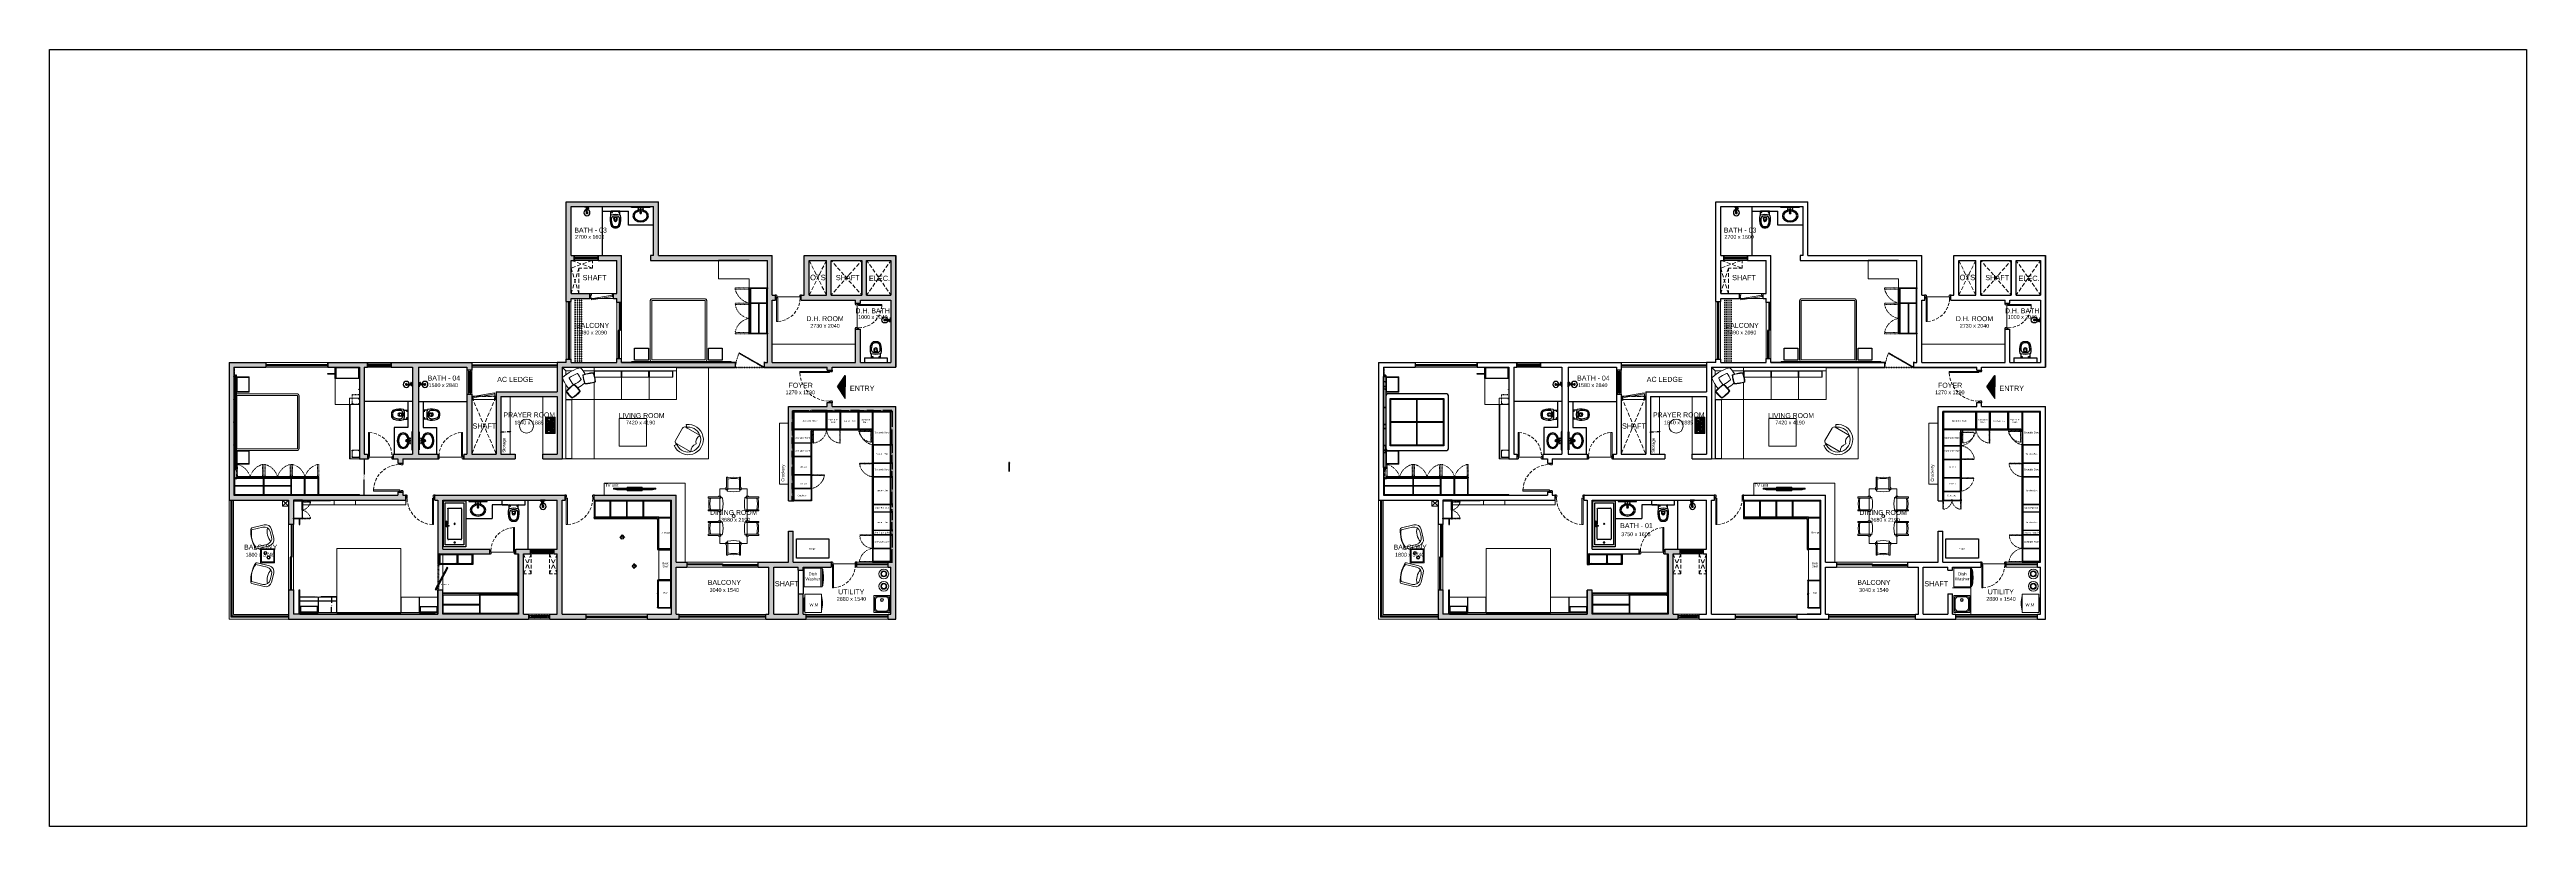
# Model space of a CAD drawing. Header units: millimetres. Extents: x 75500 to 345360, y -224327 to 19532.
# Drawn here: x 75500 to 156653, y -37381 to -11945 of the extents above; entities that cross this region are included whole.
import ezdxf

# ---------------------------------------------------------------- set-up
doc = ezdxf.new("R2010")
doc.units = ezdxf.units.MM
doc.header["$LTSCALE"] = 0.01
doc.linetypes.add('ZWCAD_ISO03W100', pattern=[30, 12, -18])
doc.layers.add('A- Ele 4', color=250, linetype='Continuous', lineweight=15, true_color=0x333333)
for name, color, linetype, lineweight in [('A- Windows', 150, 'Continuous', 9), ('A-WALL', 7, 'Continuous', 30), ('B. no.', 2, 'Continuous', 0), ('Cut', 1, 'Continuous', 25), ('ele 0.1', 252, 'Continuous', 13), ('funiture', 11, 'Continuous', 5), ('furniture section', 7, 'Continuous', 25), ('hatch', 251, 'Continuous', 0)]:
    doc.layers.add(name, color=color, linetype=linetype, lineweight=lineweight)
doc.styles.add('Arial$001H0', font='arial.ttf')
doc.styles.add('ISOCP2', font='GOTHIC.TTF')
doc.styles.get("Standard").update_dxf_attribs({"font": 'arial.ttf'})
doc.dimstyles.new('77', dxfattribs={"dimscale": 0.25, "dimtxt": 130, "dimasz": 100, "dimexe": 5, "dimexo": 1, "dimgap": 0.25, "dimtad": 0, "dimdec": 0, "dimrnd": 5, "dimzin": 0, "dimdsep": 46, "dimtxsty": 'ISOCP2', "dimblk": 'ARCHTICK', "dimcen": 0, "dimdle": 100, "dimclrd": 1, "dimclre": 256, "dimclrt": 256, "dimazin": 0, "dimtm": 1e-09, "dimtfac": 1, "dimtdec": 0, "dimtmove": 1, "dimatfit": 0, "dimfxl": 1, "dimtolj": 1, "dimtzin": 12, "dimlwd": -1, "dimlwe": -1, "dimarcsym": 0})
doc.dimstyles.new('MIGCS IN MM 1 100', dxfattribs={"dimtxt": 40, "dimasz": 30, "dimexe": 180, "dimexo": 100, "dimgap": 25, "dimtad": 0, "dimdec": 0, "dimzin": 0, "dimdsep": 46, "dimtxsty": 'Standard', "dimblk": 'ARCHTICK', "dimcen": 150, "dimse1": 1, "dimse2": 1, "dimclrd": 3, "dimclre": 3, "dimclrt": 3, "dimadec": 0, "dimazin": 0, "dimtfac": 1, "dimtdec": 0, "dimtix": 1, "dimtmove": 2, "dimatfit": 3, "dimfxl": 1, "dimtolj": 1, "dimtzin": 0, "dimarcsym": 0})
doc.dimstyles.get("Standard").update_dxf_attribs({"dimtxt": 50, "dimasz": 30, "dimexe": 0.18, "dimexo": 0.0625, "dimgap": 0.09, "dimtad": 0, "dimdec": 0, "dimzin": 0, "dimdsep": 46, "dimtxsty": 'Standard', "dimblk": 'ARCHTICK', "dimtsz": 20, "dimcen": 0.09, "dimse1": 1, "dimse2": 1, "dimadec": 0, "dimazin": 0, "dimtfac": 1, "dimtdec": 4, "dimtofl": 0, "dimtmove": 0, "dimatfit": 3, "dimldrblk": 'ARCHTICK', "dimfxl": 1, "dimtolj": 1, "dimtzin": 0, "dimarcsym": 0})

# ---------------------------------------------------------------- blocks, each defined once
blk = doc.blocks.new('tv')
at = {"layer": 'funiture'}
for p, q in [((961078, -143085), (962460, -143085)), ((961078, -143115), (961078, -143085)), ((961078, -143115), (962460, -143115)), ((961099, -143085), (961179, -143059)), ((961179, -143059), (962355, -143059)), ((962435, -143085), (962355, -143059)), ((962460, -143115), (962460, -143085))]:
    blk.add_line(p, q, dxfattribs=at)
for points in [[(962015, -143059), (962015, -143025), (961520, -143025), (961520, -143059)], [(961520, -143115), (961520, -143149), (962015, -143149), (962015, -143115)]]:
    blk.add_lwpolyline(points, dxfattribs=at)
blk = doc.blocks.new('*D42')
at = {"layer": 'Defpoints', "color": 0, "transparency": 16777216}
for p in [(90290, -24518), (90590, -24459), (90590, -24518)]:
    blk.add_point(p, dxfattribs=at)
at = {"layer": 'funiture', "color": 0, "lineweight": -2, "transparency": 16777216}
for p, q in [((90310, -24439), (90270, -24479)), ((90290, -24459), (90385, -24459)), ((90590, -24459), (90495, -24459)), ((90570, -24479), (90610, -24439))]:
    blk.add_line(p, q, dxfattribs=at)
at = {"layer": 'funiture', "color": 0, "transparency": 16777216, "insert": (90440, -24459), "char_height": 50, "attachment_point": 5}
blk.add_mtext('\\A1;300', dxfattribs=at)
blk = doc.blocks.new('_ARCHTICK')
at = {"color": 0, "linetype": 'ByBlock', "const_width": 0.15}
blk.add_lwpolyline([(-0.5, -0.5), (0.5, 0.5)], dxfattribs=at)
blk = doc.blocks.new('GANESH')
at = {"layer": 'hatch'}
for p, q in [((966931, -140964), (966931, -141111)), ((967173, -140964), (966931, -140964)), ((966931, -141111), (967173, -141111)), ((966936, -140969), (966936, -140968)), ((966936, -140968), (966936, -140968)), ((966937, -140968), (966936, -140968)), ((966937, -140968), (966936, -140968)), ((966936, -140969), (966937, -140968)), ((966936, -140968), (966936, -140968)), ((966936, -140970), (966936, -140969)), ((966936, -140998), (966936, -140970)), ((966937, -140972), (966936, -140970)), ((966936, -140970), (966936, -140970)), ((966937, -140995), (966936, -140998)), ((966936, -141003), (966936, -140998)), ((966936, -140998), (966936, -140998)), ((966936, -141007), (966936, -141003)), ((966936, -141008), (966936, -141007)), ((966936, -141023), (966936, -141008)), ((966937, -141010), (966936, -141008)), ((966937, -141021), (966936, -141023)), ((966936, -141051), (966936, -141023)), ((966937, -141025), (966936, -141023)), ((966936, -141023), (966936, -141023)), ((966936, -141023), (966936, -141023)), ((966936, -141027), (966936, -141023)), ((966936, -141066), (966936, -141027)), ((966936, -141051), (966936, -141027)), ((966937, -141049), (966936, -141051)), ((966936, -141065), (966936, -141051)), ((966937, -141052), (966936, -141051)), ((966936, -141051), (966936, -141051)), ((966936, -141051), (966936, -141051)), ((966936, -141066), (966936, -141051)), ((966937, -141064), (966936, -141065)), ((966936, -141065), (966936, -141066)), ((966936, -141066), (966936, -141067)), ((966936, -141066), (966936, -141066)), ((966936, -141071), (966936, -141067)), ((966936, -141075), (966936, -141071)), ((966936, -141076), (966936, -141075)), ((966936, -141104), (966936, -141076)), ((966937, -141078), (966936, -141076)), ((966936, -141104), (966937, -141103)), ((966936, -141105), (966936, -141104)), ((966936, -141106), (966936, -141105)), ((966937, -141106), (966936, -141105)), ((966936, -141105), (966936, -141105)), ((966936, -141107), (966937, -141106)), ((966936, -141107), (966936, -141106)), ((966936, -141106), (966936, -141106)), ((966938, -141107), (966936, -141107)), ((966937, -140968), (966937, -140968)), ((966937, -140968), (966937, -140968)), ((966937, -140968), (966938, -140968)), ((966938, -140973), (966937, -140971)), ((966938, -140974), (966937, -140972)), ((966937, -140995), (966939, -140994)), ((966940, -141017), (966937, -141010)), ((966940, -141020), (966937, -141021)), ((966937, -141021), (966937, -141021)), ((966937, -141025), (966937, -141026)), ((966938, -141027), (966937, -141026)), ((966937, -141048), (966938, -141047)), ((966937, -141048), (966937, -141049)), ((966937, -141053), (966937, -141052)), ((966938, -141052), (966937, -141053)), ((966937, -141053), (966940, -141054)), ((966940, -141057), (966937, -141064)), ((966937, -141078), (966938, -141080)), ((966938, -141100), (966937, -141103)), ((966938, -141101), (966937, -141103)), ((966937, -141106), (966937, -141106)), ((966937, -141106), (966938, -141107)), ((966938, -140968), (966940, -140968)), ((966939, -140975), (966938, -140973)), ((966940, -140977), (966938, -140974)), ((966939, -140981), (966938, -140982)), ((966938, -140983), (966938, -140982)), ((966938, -140983), (966938, -140985)), ((966938, -140988), (966938, -140985)), ((966938, -140988), (966939, -140989)), ((966939, -140996), (966938, -140998)), ((966938, -141024), (966938, -141023)), ((966939, -141023), (966938, -141023)), ((966939, -141024), (966938, -141024)), ((966939, -141027), (966938, -141027)), ((966939, -141027), (966938, -141027)), ((966938, -141047), (966939, -141047)), ((966938, -141050), (966938, -141051)), ((966939, -141050), (966938, -141050)), ((966938, -141051), (966938, -141052)), ((966939, -141080), (966938, -141080)), ((966938, -141087), (966939, -141086)), ((966938, -141090), (966938, -141087)), ((966938, -141090), (966938, -141091)), ((966938, -141091), (966938, -141100)), ((966938, -141091), (966938, -141092)), ((966939, -141093), (966938, -141092)), ((966940, -141097), (966938, -141100)), ((966939, -141099), (966938, -141101)), ((966938, -141100), (966938, -141100)), ((966940, -141107), (966938, -141107)), ((966938, -141107), (966938, -141107)), ((966941, -140969), (966939, -140968)), ((966940, -140980), (966939, -140981)), ((966940, -140983), (966939, -140982)), ((966939, -140985), (966939, -140983)), ((966939, -140986), (966939, -140985)), ((966939, -140986), (966939, -140988)), ((966942, -140990), (966939, -140988)), ((966942, -140992), (966939, -140989)), ((966940, -140994), (966939, -140994)), ((966941, -140995), (966939, -140996)), ((966940, -141022), (966939, -141023)), ((966939, -141023), (966939, -141024)), ((966940, -141026), (966939, -141027)), ((966940, -141028), (966939, -141027)), ((966940, -141027), (966939, -141027)), ((966939, -141046), (966941, -141045)), ((966939, -141047), (966939, -141046)), ((966939, -141047), (966940, -141047)), ((966940, -141052), (966939, -141050)), ((966941, -141078), (966939, -141078)), ((966942, -141081), (966939, -141080)), ((966940, -141084), (966939, -141086)), ((966942, -141084), (966939, -141086)), ((966939, -141086), (966939, -141089)), ((966939, -141089), (966939, -141091)), ((966940, -141091), (966939, -141092)), ((966940, -141094), (966939, -141093)), ((966942, -141105), (966939, -141106)), ((966940, -140968), (966941, -140968)), ((966942, -140971), (966940, -140972)), ((966940, -140972), (966940, -140973)), ((966940, -140973), (966941, -140974)), ((966942, -140976), (966940, -140974)), ((966940, -140977), (966943, -140980)), ((966941, -140981), (966940, -140980)), ((966943, -140980), (966940, -140980)), ((966941, -140984), (966940, -140984)), ((966940, -140984), (966940, -140983)), ((966940, -140984), (966944, -140984)), ((966940, -140994), (966942, -140993)), ((966941, -140998), (966940, -141001)), ((966940, -141002), (966940, -141001)), ((966940, -141002), (966940, -141004)), ((966941, -141006), (966940, -141004)), ((966940, -141017), (966940, -141018)), ((966940, -141018), (966940, -141020)), ((966940, -141019), (966940, -141021)), ((966940, -141020), (966940, -141021)), ((966940, -141021), (966940, -141022)), ((966940, -141022), (966940, -141023)), ((966941, -141027), (966940, -141027)), ((966940, -141028), (966941, -141029)), ((966941, -141047), (966940, -141047)), ((966940, -141052), (966940, -141054)), ((966940, -141053), (966940, -141055)), ((966940, -141054), (966940, -141055)), ((966940, -141055), (966940, -141056)), ((966940, -141057), (966940, -141056)), ((966940, -141056), (966940, -141058)), ((966941, -141068), (966940, -141070)), ((966940, -141070), (966940, -141072)), ((966940, -141072), (966940, -141075)), ((966940, -141076), (966940, -141075)), ((966940, -141076), (966941, -141077)), ((966941, -141083), (966940, -141084)), ((966941, -141083), (966940, -141084)), ((966941, -141090), (966940, -141091)), ((966940, -141093), (966940, -141094)), ((966940, -141097), (966943, -141094)), ((966943, -141094), (966940, -141094)), ((966940, -141094), (966940, -141094)), ((966942, -141098), (966940, -141100)), ((966941, -141100), (966940, -141101)), ((966940, -141101), (966940, -141103)), ((966940, -141103), (966942, -141103)), ((966940, -141103), (966940, -141103)), ((966940, -141103), (966940, -141103)), ((966942, -141106), (966940, -141107)), ((966967, -141107), (966940, -141107)), ((966940, -141107), (966940, -141107)), ((966966, -140968), (966941, -140968)), ((966941, -140968), (966942, -140968)), ((966945, -140972), (966941, -140969)), ((966943, -140969), (966941, -140969)), ((966941, -140975), (966941, -140974)), ((966943, -140977), (966941, -140975)), ((966941, -140975), (966942, -140976)), ((966941, -140975), (966941, -140975)), ((966941, -140975), (966941, -140975)), ((966941, -140981), (966941, -140982)), ((966941, -140984), (966941, -140982)), ((966943, -140996), (966941, -140994)), ((966942, -140996), (966941, -140995)), ((966942, -140996), (966941, -140997)), ((966941, -140998), (966941, -140997)), ((966942, -140998), (966941, -140999)), ((966941, -141002), (966941, -141001)), ((966942, -141004), (966941, -141002)), ((966941, -141003), (966941, -141002)), ((966941, -141003), (966942, -141004)), ((966942, -141007), (966941, -141006)), ((966944, -141028), (966941, -141027)), ((966942, -141030), (966941, -141029)), ((966942, -141030), (966941, -141029)), ((966944, -141042), (966941, -141045)), ((966943, -141043), (966941, -141044)), ((966941, -141044), (966941, -141045)), ((966944, -141046), (966941, -141047)), ((966942, -141046), (966941, -141047)), ((966941, -141056), (966941, -141058)), ((966942, -141067), (966941, -141068)), ((966941, -141070), (966941, -141072)), ((966942, -141070), (966941, -141070)), ((966941, -141073), (966941, -141072)), ((966941, -141075), (966941, -141073)), ((966942, -141076), (966941, -141075)), ((966941, -141077), (966942, -141078)), ((966942, -141078), (966941, -141078)), ((966942, -141081), (966941, -141083)), ((966942, -141087), (966941, -141088)), ((966944, -141089), (966941, -141090)), ((966941, -141090), (966941, -141091)), ((966943, -141097), (966941, -141100)), ((966941, -141100), (966942, -141098)), ((966941, -141100), (966941, -141100)), ((966941, -141100), (966941, -141100)), ((966941, -141100), (966941, -141100)), ((966946, -141102), (966941, -141105)), ((966942, -140968), (966945, -140970)), ((966943, -140971), (966942, -140971)), ((966943, -140971), (966942, -140971)), ((966942, -140976), (966947, -140980)), ((966942, -140976), (966943, -140978)), ((966942, -140977), (966945, -140979)), ((966944, -140988), (966942, -140987)), ((966942, -140992), (966942, -140993)), ((966943, -140993), (966942, -140992)), ((966943, -140993), (966942, -140993)), ((966942, -140993), (966942, -140993)), ((966943, -140996), (966942, -140997)), ((966942, -140997), (966942, -140996)), ((966943, -140997), (966942, -140998)), ((966942, -140997), (966943, -140997)), ((966943, -141003), (966942, -141004)), ((966943, -141007), (966942, -141007)), ((966942, -141030), (966943, -141031)), ((966943, -141031), (966942, -141030)), ((966942, -141034), (966942, -141035)), ((966943, -141034), (966942, -141034)), ((966944, -141034), (966942, -141034)), ((966942, -141036), (966942, -141035)), ((966943, -141037), (966942, -141036)), ((966942, -141038), (966943, -141037)), ((966942, -141038), (966942, -141039)), ((966943, -141040), (966942, -141039)), ((966943, -141044), (966942, -141046)), ((966943, -141067), (966942, -141067)), ((966942, -141067), (966944, -141067)), ((966943, -141071), (966942, -141070)), ((966943, -141077), (966942, -141076)), ((966943, -141078), (966942, -141077)), ((966942, -141077), (966942, -141078)), ((966942, -141077), (966943, -141077)), ((966943, -141080), (966942, -141081)), ((966942, -141081), (966942, -141081)), ((966945, -141085), (966942, -141087)), ((966947, -141094), (966942, -141098)), ((966945, -141095), (966942, -141098)), ((966943, -141097), (966942, -141098)), ((966942, -141103), (966943, -141103)), ((966942, -141103), (966943, -141103)), ((966945, -141105), (966942, -141106)), ((966946, -140973), (966943, -140971)), ((966943, -140971), (966945, -140972)), ((966946, -140979), (966943, -140977)), ((966943, -140978), (966947, -140980)), ((966943, -140978), (966945, -140979)), ((966944, -140981), (966943, -140980)), ((966944, -140995), (966943, -140993)), ((966943, -140997), (966943, -140997)), ((966943, -140997), (966947, -140998)), ((966943, -140997), (966947, -140998)), ((966943, -141002), (966947, -141001)), ((966943, -141002), (966943, -141003)), ((966944, -141002), (966943, -141002)), ((966943, -141002), (966943, -141002)), ((966944, -141006), (966943, -141007)), ((966944, -141007), (966943, -141007)), ((966943, -141031), (966944, -141032)), ((966944, -141035), (966943, -141035)), ((966944, -141035), (966943, -141035)), ((966944, -141037), (966943, -141037)), ((966945, -141037), (966943, -141037)), ((966943, -141040), (966943, -141039)), ((966944, -141039), (966943, -141039)), ((966943, -141040), (966944, -141040)), ((966943, -141044), (966944, -141042)), ((966944, -141042), (966943, -141043)), ((966944, -141071), (966943, -141072)), ((966943, -141072), (966943, -141071)), ((966947, -141073), (966943, -141072)), ((966943, -141072), (966943, -141072)), ((966943, -141072), (966943, -141072)), ((966943, -141077), (966947, -141076)), ((966943, -141077), (966943, -141077)), ((966944, -141079), (966943, -141080)), ((966944, -141094), (966943, -141094)), ((966946, -141095), (966943, -141097)), ((966943, -141097), (966945, -141095)), ((966943, -141097), (966946, -141095)), ((966943, -141103), (966946, -141101)), ((966945, -141102), (966943, -141103)), ((966946, -140983), (966944, -140981)), ((966945, -140985), (966944, -140984)), ((966948, -140989), (966944, -140988)), ((966948, -140994), (966944, -140995)), ((966945, -140994), (966944, -140995)), ((966944, -141005), (966944, -141006)), ((966944, -141007), (966946, -141010)), ((966945, -141008), (966944, -141007)), ((966946, -141028), (966944, -141028)), ((966944, -141031), (966944, -141032)), ((966944, -141033), (966944, -141032)), ((966944, -141032), (966944, -141033)), ((966944, -141033), (966944, -141034)), ((966944, -141034), (966944, -141035)), ((966945, -141035), (966944, -141036)), ((966944, -141035), (966944, -141035)), ((966944, -141036), (966944, -141037)), ((966944, -141038), (966944, -141037)), ((966944, -141037), (966945, -141037)), ((966945, -141039), (966944, -141038)), ((966944, -141039), (966944, -141040)), ((966944, -141040), (966944, -141042)), ((966944, -141040), (966944, -141040)), ((966946, -141046), (966944, -141046)), ((966945, -141064), (966944, -141067)), ((966944, -141067), (966945, -141066)), ((966945, -141080), (966944, -141079)), ((966948, -141080), (966944, -141079)), ((966946, -141090), (966944, -141089)), ((966945, -141093), (966944, -141094)), ((966948, -140971), (966945, -140970)), ((966945, -140972), (966947, -140974)), ((966948, -140974), (966945, -140972)), ((966947, -140974), (966945, -140972)), ((966947, -140981), (966945, -140979)), ((966947, -140980), (966945, -140979)), ((966946, -140983), (966945, -140982)), ((966946, -140984), (966945, -140985)), ((966948, -140994), (966945, -140994)), ((966946, -141008), (966945, -141008)), ((966948, -141037), (966945, -141037)), ((966948, -141061), (966945, -141064)), ((966947, -141066), (966945, -141066)), ((966948, -141080), (966945, -141080)), ((966948, -141084), (966945, -141085)), ((966946, -141090), (966945, -141085)), ((966945, -141085), (966946, -141090)), ((966946, -141092), (966945, -141093)), ((966947, -141094), (966945, -141095)), ((966946, -141095), (966945, -141095)), ((966945, -141103), (966949, -141100)), ((966948, -141100), (966945, -141102)), ((966948, -141100), (966945, -141102)), ((966948, -141103), (966945, -141105)), ((966948, -140976), (966946, -140973)), ((966948, -140981), (966946, -140979)), ((966947, -140998), (966946, -141000)), ((966948, -141008), (966946, -141008)), ((966946, -141010), (966948, -141012)), ((966948, -141027), (966946, -141028)), ((966948, -141028), (966946, -141028)), ((966948, -141047), (966946, -141046)), ((966948, -141046), (966946, -141046)), ((966947, -141076), (966946, -141074)), ((966946, -141092), (966946, -141090)), ((966946, -141090), (966946, -141090)), ((966948, -141093), (966946, -141095)), ((966948, -141094), (966946, -141095)), ((966946, -141095), (966947, -141094)), ((966946, -141095), (966947, -141094)), ((966949, -141099), (966946, -141102)), ((966946, -141101), (966948, -141099)), ((966950, -140977), (966947, -140974)), ((966949, -140975), (966947, -140974)), ((966947, -140980), (966948, -140981)), ((966947, -140980), (966948, -140981)), ((966947, -140980), (966947, -140981)), ((966948, -140981), (966947, -140981)), ((966948, -140998), (966947, -140998)), ((966948, -140998), (966947, -140998)), ((966947, -140998), (966947, -140998)), ((966947, -141001), (966948, -141001)), ((966948, -141066), (966947, -141066)), ((966947, -141073), (966948, -141073)), ((966948, -141076), (966947, -141076)), ((966947, -141076), (966947, -141076)), ((966948, -141076), (966947, -141076)), ((966948, -141093), (966947, -141094)), ((966950, -140969), (966948, -140970)), ((966948, -140971), (966948, -140970)), ((966948, -140971), (966949, -140972)), ((966949, -140976), (966948, -140974)), ((966948, -140976), (966950, -140978)), ((966949, -140978), (966948, -140978)), ((966948, -140978), (966948, -140981)), ((966948, -140981), (966948, -140981)), ((966948, -140981), (966948, -140990)), ((966948, -140981), (966948, -140981)), ((966948, -140981), (966948, -140981)), ((966948, -140981), (966948, -140981)), ((966948, -140990), (966948, -140989)), ((966948, -140990), (966948, -140994)), ((966948, -140994), (966948, -140994)), ((966948, -140994), (966948, -140996)), ((966948, -140996), (966948, -140996)), ((966948, -140996), (966948, -140998)), ((966948, -140998), (966948, -140998)), ((966948, -140998), (966948, -141001)), ((966948, -141001), (966948, -141008)), ((966948, -141008), (966948, -141012)), ((966948, -141012), (966948, -141027)), ((966948, -141027), (966948, -141028)), ((966948, -141028), (966948, -141037)), ((966948, -141037), (966948, -141046)), ((966948, -141046), (966948, -141047)), ((966948, -141047), (966948, -141061)), ((966948, -141061), (966948, -141066)), ((966948, -141066), (966948, -141073)), ((966948, -141073), (966948, -141076)), ((966948, -141076), (966948, -141078)), ((966948, -141076), (966948, -141076)), ((966948, -141078), (966948, -141078)), ((966948, -141078), (966948, -141080)), ((966948, -141080), (966948, -141080)), ((966948, -141080), (966948, -141084)), ((966948, -141084), (966948, -141091)), ((966948, -141091), (966948, -141091)), ((966948, -141091), (966948, -141093)), ((966948, -141093), (966948, -141093)), ((966948, -141093), (966948, -141094)), ((966948, -141093), (966948, -141093)), ((966948, -141094), (966948, -141094)), ((966948, -141094), (966948, -141097)), ((966948, -141099), (966950, -141097)), ((966950, -141097), (966948, -141099)), ((966950, -141097), (966948, -141097)), ((966948, -141100), (966948, -141099)), ((966949, -141099), (966948, -141099)), ((966948, -141100), (966948, -141100)), ((966948, -141103), (966949, -141101)), ((966950, -141102), (966948, -141103)), ((966948, -141103), (966948, -141104)), ((966948, -141104), (966948, -141103)), ((966948, -141103), (966948, -141103)), ((966948, -141104), (966949, -141105)), ((966951, -140974), (966949, -140972)), ((966949, -140976), (966949, -140975)), ((966950, -140977), (966949, -140975)), ((966949, -140976), (966951, -140978)), ((966952, -140978), (966949, -140976)), ((966949, -140978), (966950, -140978)), ((966951, -141097), (966949, -141099)), ((966949, -141099), (966950, -141097)), ((966949, -141099), (966949, -141099)), ((966951, -141100), (966949, -141101)), ((966949, -141105), (966950, -141105)), ((966950, -140969), (966955, -140969)), ((966950, -140970), (966951, -140971)), ((966951, -140970), (966950, -140970)), ((966950, -140977), (966950, -140977)), ((966951, -140978), (966950, -140977)), ((966950, -140978), (966950, -140978)), ((966950, -140978), (966951, -140978)), ((966950, -141097), (966951, -141097)), ((966951, -141097), (966950, -141097)), ((966952, -141103), (966950, -141102)), ((966956, -141105), (966950, -141105)), ((966952, -140970), (966951, -140970)), ((966954, -140970), (966951, -140970)), ((966951, -140971), (966952, -140971)), ((966953, -140976), (966951, -140974)), ((966952, -140978), (966951, -140978)), ((966952, -141097), (966951, -141097)), ((966951, -141097), (966951, -141097)), ((966951, -141097), (966951, -141097)), ((966952, -141099), (966951, -141100)), ((966951, -141104), (966952, -141103)), ((966951, -141104), (966951, -141105)), ((966951, -141105), (966951, -141104)), ((966954, -140970), (966952, -140970)), ((966952, -140971), (966953, -140975)), ((966952, -140971), (966952, -140971)), ((966952, -140978), (966955, -140978)), ((966954, -141097), (966952, -141097)), ((966953, -141100), (966952, -141099)), ((966953, -141100), (966952, -141103)), ((966952, -141103), (966952, -141103)), ((966953, -140975), (966953, -140976)), ((966953, -141052), (966955, -141048)), ((966953, -141052), (966953, -141055)), ((966953, -141058), (966953, -141055)), ((966953, -141060), (966953, -141058)), ((966954, -141066), (966953, -141060)), ((966956, -140970), (966954, -140970)), ((966955, -140978), (966954, -140978)), ((966954, -141066), (966954, -141067)), ((966954, -141070), (966954, -141067)), ((966955, -141072), (966954, -141070)), ((966954, -141097), (966954, -141097)), ((966960, -141097), (966954, -141097)), ((966955, -140969), (966956, -140969)), ((966960, -140978), (966955, -140978)), ((966955, -141011), (966956, -141010)), ((966955, -141014), (966955, -141011)), ((966955, -141014), (966955, -141016)), ((966955, -141021), (966955, -141016)), ((966955, -141023), (966955, -141021)), ((966955, -141023), (966955, -141027)), ((966956, -141029), (966955, -141027)), ((966955, -141048), (966957, -141044)), ((966955, -141070), (966955, -141072)), ((966955, -141072), (966955, -141071)), ((966955, -141072), (966956, -141074)), ((966955, -141072), (966956, -141073)), ((966955, -141091), (966959, -141079)), ((966955, -141091), (966978, -141090)), ((966957, -141104), (966955, -141105)), ((966956, -140969), (966960, -140970)), ((966957, -141008), (966956, -141010)), ((966957, -141029), (966956, -141026)), ((966956, -141027), (966956, -141026)), ((966956, -141027), (966957, -141029)), ((966957, -141028), (966956, -141027)), ((966958, -141033), (966956, -141029)), ((966957, -141044), (966956, -141045)), ((966956, -141074), (966956, -141073)), ((966957, -141075), (966956, -141074)), ((966957, -141102), (966956, -141103)), ((966956, -141105), (966959, -141104)), ((966960, -140972), (966957, -140970)), ((966958, -140975), (966957, -140973)), ((966958, -140998), (966957, -140999)), ((966957, -141000), (966957, -140999)), ((966957, -141000), (966957, -141001)), ((966957, -141003), (966957, -141001)), ((966958, -141005), (966957, -141003)), ((966957, -141008), (966958, -141006)), ((966960, -141031), (966957, -141028)), ((966957, -141030), (966957, -141030)), ((966957, -141030), (966957, -141030)), ((966957, -141030), (966958, -141032)), ((966959, -141042), (966957, -141044)), ((966959, -141042), (966957, -141045)), ((966957, -141044), (966957, -141044)), ((966958, -141044), (966957, -141044)), ((966958, -141044), (966957, -141044)), ((966957, -141075), (966957, -141077)), ((966958, -141078), (966957, -141077)), ((966958, -141099), (966957, -141102)), ((966960, -141101), (966957, -141104)), ((966960, -140978), (966958, -140975)), ((966959, -140995), (966958, -140997)), ((966958, -140998), (966958, -140997)), ((966959, -141000), (966958, -140997)), ((966958, -140997), (966958, -140997)), ((966958, -141005), (966958, -141006)), ((966959, -141005), (966958, -141006)), ((966958, -141006), (966958, -141006)), ((966960, -141028), (966958, -141025)), ((966959, -141033), (966958, -141032)), ((966960, -141035), (966958, -141033)), ((966959, -141042), (966958, -141044)), ((966959, -141079), (966958, -141078)), ((966960, -141097), (966958, -141099)), ((966959, -140993), (966960, -140992)), ((966959, -140995), (966959, -140993)), ((966960, -141002), (966959, -141000)), ((966959, -141005), (966961, -141003)), ((966959, -141018), (966960, -141017)), ((966959, -141019), (966959, -141018)), ((966959, -141019), (966960, -141020)), ((966959, -141033), (966961, -141035)), ((966960, -141041), (966959, -141042)), ((966960, -141041), (966959, -141042)), ((966959, -141042), (966959, -141042)), ((966960, -141080), (966959, -141079)), ((966959, -141104), (966960, -141103)), ((966960, -140970), (966962, -140972)), ((966962, -140972), (966960, -140971)), ((966969, -140978), (966960, -140978)), ((966961, -140991), (966960, -140992)), ((966960, -141002), (966961, -141003)), ((966960, -141017), (966960, -141016)), ((966961, -141016), (966960, -141016)), ((966960, -141020), (966961, -141021)), ((966963, -141030), (966960, -141028)), ((966963, -141034), (966960, -141031)), ((966962, -141037), (966960, -141035)), ((966962, -141038), (966960, -141040)), ((966960, -141040), (966960, -141041)), ((966964, -141082), (966960, -141080)), ((966965, -141097), (966960, -141097)), ((966964, -141101), (966960, -141103)), ((966961, -140991), (966962, -140991)), ((966961, -141003), (966963, -141001)), ((966963, -141016), (966961, -141016)), ((966961, -141016), (966962, -141016)), ((966962, -141020), (966961, -141021)), ((966961, -141021), (966962, -141021)), ((966962, -141021), (966961, -141021)), ((966962, -141024), (966961, -141025)), ((966961, -141026), (966961, -141025)), ((966961, -141027), (966961, -141026)), ((966961, -141027), (966961, -141028)), ((966961, -141028), (966962, -141029)), ((966962, -141036), (966961, -141035)), ((966962, -141077), (966961, -141075)), ((966964, -140973), (966962, -140972)), ((966963, -140991), (966962, -140991)), ((966963, -140992), (966962, -140995)), ((966962, -140996), (966962, -140995)), ((966962, -140998), (966962, -140996)), ((966962, -140998), (966963, -141000)), ((966963, -141016), (966962, -141016)), ((966964, -141019), (966962, -141020)), ((966962, -141020), (966962, -141020)), ((966962, -141024), (966962, -141021)), ((966962, -141024), (966962, -141024)), ((966962, -141024), (966963, -141024)), ((966963, -141028), (966962, -141029)), ((966962, -141029), (966962, -141029)), ((966962, -141036), (966964, -141037)), ((966962, -141037), (966963, -141038)), ((966962, -141038), (966963, -141038)), ((966962, -141077), (966962, -141076)), ((966962, -141076), (966963, -141078)), ((966963, -141078), (966962, -141077)), ((966964, -140990), (966963, -140991)), ((966963, -140991), (966963, -140992)), ((966963, -140991), (966963, -140991)), ((966963, -140991), (966963, -140991)), ((966963, -141000), (966964, -140999)), ((966963, -141001), (966963, -141000)), ((966963, -141011), (966964, -141009)), ((966964, -141014), (966963, -141011)), ((966963, -141011), (966963, -141011)), ((966963, -141016), (966964, -141014)), ((966968, -141016), (966963, -141016)), ((966965, -141016), (966963, -141016)), ((966964, -141023), (966963, -141024)), ((966963, -141024), (966963, -141024)), ((966964, -141028), (966963, -141028)), ((966963, -141030), (966966, -141032)), ((966963, -141034), (966966, -141036)), ((966963, -141038), (966964, -141038)), ((966963, -141078), (966965, -141080)), ((966964, -140970), (966966, -140969)), ((966964, -140973), (966964, -140970)), ((966964, -140974), (966964, -140973)), ((966964, -140973), (966964, -140973)), ((966966, -140975), (966964, -140974)), ((966965, -140989), (966964, -140990)), ((966966, -140998), (966964, -140999)), ((966964, -141009), (966965, -141009)), ((966964, -141013), (966964, -141013)), ((966965, -141013), (966964, -141013)), ((966964, -141014), (966964, -141013)), ((966964, -141014), (966964, -141014)), ((966964, -141019), (966969, -141017)), ((966969, -141019), (966964, -141023)), ((966965, -141027), (966964, -141028)), ((966964, -141028), (966964, -141028)), ((966967, -141030), (966964, -141028)), ((966964, -141037), (966967, -141038)), ((966964, -141038), (966967, -141039)), ((966964, -141082), (966969, -141083)), ((966966, -141099), (966964, -141100)), ((966964, -141101), (966964, -141100)), ((966964, -141104), (966964, -141101)), ((966964, -141101), (966964, -141101)), ((966964, -141104), (966965, -141105)), ((966965, -140989), (966966, -140989)), ((966966, -141009), (966965, -141009)), ((966966, -141013), (966965, -141013)), ((966965, -141017), (966968, -141016)), ((966969, -141016), (966965, -141016)), ((966965, -141027), (966970, -141020)), ((966969, -141021), (966965, -141024)), ((966965, -141027), (966965, -141027)), ((966966, -141081), (966965, -141080)), ((966966, -141099), (966965, -141097)), ((966965, -141097), (966965, -141098)), ((966969, -141097), (966965, -141097)), ((966965, -141097), (966965, -141097)), ((966966, -141099), (966965, -141098)), ((966965, -141105), (966965, -141106)), ((966967, -141107), (966965, -141106)), ((966966, -140968), (966966, -140969)), ((966966, -140968), (966967, -140968)), ((966966, -140972), (966968, -140973)), ((966967, -140989), (966966, -140989)), ((966967, -140998), (966966, -140998)), ((966967, -141010), (966966, -141009)), ((966966, -141009), (966966, -141009)), ((966970, -141015), (966966, -141013)), ((966966, -141032), (966968, -141033)), ((966966, -141036), (966968, -141036)), ((966969, -141083), (966966, -141081)), ((966969, -140967), (966967, -140968)), ((966967, -140972), (966968, -140973)), ((966967, -140989), (966968, -140989)), ((966967, -140995), (966968, -140994)), ((966967, -140995), (966967, -140998)), ((966968, -140998), (966967, -140998)), ((966967, -141010), (966968, -141010)), ((966967, -141023), (966969, -141021)), ((966968, -141029), (966967, -141030)), ((966967, -141031), (966967, -141030)), ((966967, -141030), (966967, -141030)), ((966967, -141031), (966967, -141033)), ((966967, -141033), (966968, -141033)), ((966970, -141038), (966967, -141038)), ((966967, -141039), (966969, -141040)), ((966968, -141101), (966967, -141101)), ((966967, -141102), (966968, -141101)), ((966967, -141105), (966967, -141102)), ((966967, -141107), (966970, -141107)), ((966968, -140973), (966969, -140972)), ((966968, -140974), (966968, -140973)), ((966970, -140973), (966968, -140974)), ((966968, -140973), (966968, -140973)), ((966969, -140978), (966968, -140973)), ((966968, -140973), (966968, -140973)), ((966968, -140974), (966968, -140974)), ((966969, -140978), (966968, -140974)), ((966968, -140974), (966968, -140974)), ((966970, -140990), (966968, -140989)), ((966968, -140994), (966968, -140992)), ((966968, -140995), (966968, -140992)), ((966968, -140992), (966969, -140992)), ((966969, -140998), (966968, -140998)), ((966968, -141010), (966968, -141011)), ((966968, -141010), (966970, -141010)), ((966968, -141011), (966971, -141014)), ((966970, -141013), (966968, -141012)), ((966970, -141017), (966968, -141016)), ((966969, -141027), (966968, -141029)), ((966968, -141033), (966970, -141033)), ((966969, -141033), (966968, -141033)), ((966968, -141036), (966970, -141036)), ((966969, -141097), (966968, -141100)), ((966969, -141097), (966968, -141100)), ((966968, -141101), (966968, -141100)), ((966968, -141100), (966968, -141101)), ((966970, -141102), (966968, -141101)), ((966968, -141102), (966968, -141101)), ((966968, -141102), (966968, -141101)), ((966968, -141101), (966968, -141101)), ((966968, -141101), (966968, -141101)), ((966968, -141102), (966970, -141103)), ((966974, -140966), (966969, -140967)), ((966972, -140971), (966969, -140972)), ((966969, -140978), (966969, -140978)), ((966970, -140978), (966969, -140978)), ((966969, -140978), (966969, -140978)), ((966970, -140990), (966969, -140992)), ((966969, -140992), (966969, -140992)), ((966971, -140999), (966969, -140998)), ((966969, -141008), (966969, -141009)), ((966969, -141016), (966970, -141017)), ((966970, -141018), (966969, -141017)), ((966973, -141017), (966969, -141017)), ((966971, -141019), (966969, -141021)), ((966971, -141021), (966969, -141027)), ((966969, -141033), (966969, -141033)), ((966969, -141033), (966969, -141033)), ((966970, -141033), (966969, -141033)), ((966969, -141040), (966971, -141039)), ((966974, -141086), (966969, -141083)), ((966969, -141083), (966969, -141083)), ((966970, -141097), (966969, -141097)), ((966969, -141097), (966969, -141097)), ((966972, -140972), (966970, -140973)), ((966972, -140976), (966970, -140977)), ((966970, -140978), (966970, -140977)), ((966973, -140978), (966970, -140978)), ((966970, -140990), (966971, -140990)), ((966970, -140990), (966970, -140990)), ((966970, -141009), (966971, -141008)), ((966970, -141009), (966969, -141009)), ((966970, -141010), (966970, -141009)), ((966970, -141009), (966970, -141009)), ((966971, -141010), (966970, -141010)), ((966970, -141010), (966970, -141010)), ((966970, -141013), (966971, -141015)), ((966973, -141017), (966970, -141015)), ((966970, -141015), (966970, -141016)), ((966970, -141016), (966970, -141017)), ((966973, -141017), (966970, -141020)), ((966973, -141017), (966970, -141017)), ((966971, -141020), (966970, -141020)), ((966971, -141031), (966970, -141033)), ((966972, -141032), (966970, -141033)), ((966970, -141036), (966972, -141035)), ((966972, -141037), (966970, -141038)), ((966971, -141098), (966970, -141097)), ((966970, -141097), (966970, -141097)), ((966973, -141097), (966970, -141097)), ((966972, -141102), (966970, -141102)), ((966972, -141103), (966970, -141103)), ((966970, -141107), (966975, -141108)), ((966971, -140990), (966972, -140989)), ((966972, -140999), (966971, -140999)), ((966972, -141007), (966971, -141008)), ((966971, -141008), (966971, -141008)), ((966971, -141008), (966971, -141008)), ((966972, -141014), (966971, -141010)), ((966971, -141014), (966971, -141015)), ((966971, -141015), (966973, -141017)), ((966973, -141017), (966971, -141019)), ((966972, -141028), (966971, -141029)), ((966971, -141031), (966971, -141029)), ((966973, -141030), (966971, -141031)), ((966971, -141031), (966971, -141031)), ((966974, -141038), (966971, -141039)), ((966974, -140971), (966972, -140971)), ((966972, -140989), (966973, -140990)), ((966973, -140997), (966972, -140999)), ((966972, -141000), (966972, -140999)), ((966973, -141001), (966972, -141000)), ((966973, -141007), (966972, -141007)), ((966972, -141014), (966973, -141017)), ((966972, -141014), (966972, -141014)), ((966972, -141021), (966973, -141017)), ((966973, -141017), (966972, -141020)), ((966972, -141020), (966972, -141023)), ((966973, -141021), (966972, -141021)), ((966972, -141022), (966972, -141021)), ((966972, -141022), (966972, -141022)), ((966972, -141025), (966972, -141022)), ((966972, -141028), (966972, -141025)), ((966974, -141031), (966972, -141032)), ((966972, -141035), (966974, -141034)), ((966973, -141037), (966972, -141037)), ((966974, -141103), (966972, -141102)), ((966976, -141103), (966972, -141103)), ((966975, -140972), (966973, -140972)), ((966974, -140974), (966973, -140978)), ((966973, -140978), (966973, -140978)), ((966982, -140978), (966973, -140978)), ((966973, -140990), (966974, -140991)), ((966973, -140997), (966974, -140995)), ((966973, -141001), (966974, -141003)), ((966974, -141008), (966973, -141007)), ((966973, -141012), (966973, -141010)), ((966973, -141015), (966973, -141012)), ((966973, -141017), (966973, -141015)), ((966975, -141015), (966973, -141017)), ((966973, -141017), (966974, -141016)), ((966973, -141017), (966975, -141020)), ((966975, -141018), (966973, -141017)), ((966973, -141017), (966973, -141017)), ((966976, -141018), (966973, -141017)), ((966973, -141017), (966973, -141017)), ((966973, -141017), (966974, -141020)), ((966973, -141030), (966974, -141031)), ((966974, -141030), (966973, -141030)), ((966975, -141035), (966973, -141037)), ((966974, -141100), (966973, -141097)), ((966981, -141097), (966973, -141097)), ((966978, -140966), (966974, -140966)), ((966978, -140971), (966974, -140971)), ((966974, -140975), (966974, -140974)), ((966974, -140974), (966975, -140974)), ((966976, -140974), (966974, -140974)), ((966975, -140993), (966974, -140991)), ((966974, -140995), (966975, -140994)), ((966975, -141004), (966974, -141003)), ((966974, -141010), (966975, -141007)), ((966974, -141010), (966975, -141007)), ((966974, -141009), (966974, -141008)), ((966974, -141008), (966974, -141009)), ((966974, -141009), (966974, -141010)), ((966974, -141010), (966974, -141010)), ((966974, -141011), (966974, -141010)), ((966974, -141010), (966974, -141010)), ((966974, -141011), (966974, -141014)), ((966974, -141011), (966974, -141011)), ((966975, -141011), (966974, -141011)), ((966976, -141014), (966974, -141016)), ((966975, -141015), (966974, -141015)), ((966975, -141017), (966974, -141016)), ((966974, -141020), (966975, -141022)), ((966974, -141020), (966974, -141021)), ((966974, -141027), (966974, -141021)), ((966974, -141029), (966974, -141027)), ((966974, -141029), (966974, -141030)), ((966974, -141030), (966974, -141030)), ((966974, -141031), (966974, -141031)), ((966974, -141031), (966975, -141032)), ((966976, -141032), (966974, -141034)), ((966975, -141036), (966974, -141038)), ((966974, -141086), (966977, -141087)), ((966976, -141099), (966974, -141100)), ((966974, -141100), (966974, -141100)), ((966974, -141100), (966975, -141100)), ((966976, -141102), (966974, -141103)), ((966977, -140972), (966975, -140972)), ((966975, -140974), (966976, -140974)), ((966975, -140993), (966975, -140994)), ((966976, -140993), (966975, -140994)), ((966975, -140994), (966975, -140994)), ((966975, -141005), (966977, -141003)), ((966975, -141005), (966975, -141004)), ((966975, -141005), (966975, -141007)), ((966975, -141007), (966975, -141007)), ((966976, -141012), (966975, -141011)), ((966976, -141012), (966975, -141011)), ((966975, -141015), (966976, -141013)), ((966978, -141016), (966975, -141016)), ((966976, -141018), (966975, -141017)), ((966975, -141018), (966975, -141019)), ((966977, -141019), (966975, -141018)), ((966978, -141022), (966975, -141019)), ((966975, -141019), (966975, -141020)), ((966975, -141020), (966977, -141025)), ((966975, -141022), (966976, -141026)), ((966976, -141032), (966975, -141032)), ((966976, -141033), (966975, -141035)), ((966975, -141036), (966976, -141034)), ((966975, -141100), (966976, -141100)), ((966975, -141108), (966979, -141108)), ((966976, -140974), (966977, -140973)), ((966979, -140973), (966976, -140974)), ((966976, -140974), (966976, -140974)), ((966976, -140993), (966977, -140993)), ((966979, -141010), (966976, -141010)), ((966976, -141012), (966976, -141012)), ((966977, -141013), (966976, -141012)), ((966976, -141014), (966977, -141013)), ((966977, -141013), (966976, -141013)), ((966979, -141019), (966976, -141018)), ((966977, -141031), (966976, -141032)), ((966977, -141031), (966976, -141033)), ((966976, -141032), (966977, -141031)), ((966976, -141032), (966976, -141032)), ((966976, -141033), (966976, -141034)), ((966977, -141059), (966976, -141061)), ((966976, -141062), (966976, -141061)), ((966976, -141062), (966977, -141065)), ((966976, -141100), (966977, -141101)), ((966977, -141102), (966976, -141102)), ((966976, -141103), (966978, -141103)), ((966977, -140973), (966977, -140972)), ((966977, -140993), (966979, -140992)), ((966979, -140995), (966977, -140993)), ((966979, -141000), (966977, -141003)), ((966978, -141012), (966977, -141013)), ((966977, -141027), (966977, -141025)), ((966977, -141027), (966978, -141026)), ((966977, -141027), (966977, -141027)), ((966977, -141027), (966977, -141027)), ((966978, -141027), (966977, -141027)), ((966977, -141027), (966977, -141027)), ((966977, -141031), (966978, -141030)), ((966977, -141031), (966977, -141031)), ((966977, -141031), (966977, -141031)), ((966978, -141058), (966977, -141059)), ((966977, -141063), (966978, -141062)), ((966977, -141063), (966977, -141065)), ((966977, -141065), (966978, -141066)), ((966977, -141065), (966978, -141066)), ((966977, -141080), (966978, -141077)), ((966977, -141082), (966977, -141080)), ((966977, -141082), (966978, -141080)), ((966977, -141084), (966977, -141082)), ((966977, -141087), (966977, -141084)), ((966977, -141087), (966978, -141090)), ((966977, -141087), (966977, -141087)), ((966977, -141101), (966977, -141102)), ((966984, -140967), (966978, -140966)), ((966979, -140972), (966978, -140971)), ((966978, -141012), (966979, -141012)), ((966978, -141012), (966978, -141012)), ((966979, -141016), (966978, -141016)), ((966979, -141024), (966978, -141022)), ((966978, -141025), (966979, -141024)), ((966978, -141025), (966979, -141025)), ((966978, -141026), (966978, -141025)), ((966979, -141026), (966978, -141026)), ((966978, -141028), (966979, -141027)), ((966978, -141027), (966978, -141028)), ((966978, -141028), (966978, -141029)), ((966978, -141030), (966978, -141029)), ((966978, -141030), (966978, -141030)), ((966979, -141056), (966978, -141058)), ((966979, -141060), (966978, -141061)), ((966978, -141061), (966978, -141062)), ((966978, -141066), (966978, -141067)), ((966978, -141067), (966979, -141068)), ((966978, -141077), (966980, -141074)), ((966978, -141077), (966978, -141077)), ((966978, -141078), (966978, -141077)), ((966978, -141078), (966978, -141080)), ((966978, -141090), (966978, -141092)), ((966979, -141094), (966978, -141092)), ((966978, -141103), (966979, -141102)), ((966979, -140972), (966980, -140972)), ((966979, -140992), (966991, -140985)), ((966979, -140992), (966982, -140991)), ((966980, -140997), (966979, -140995)), ((966979, -140995), (966979, -140995)), ((966979, -141000), (966980, -140999)), ((966981, -141009), (966979, -141010)), ((966979, -141012), (966980, -141013)), ((966980, -141015), (966979, -141016)), ((966979, -141016), (966979, -141016)), ((966979, -141019), (966979, -141016)), ((966980, -141018), (966979, -141019)), ((966981, -141019), (966979, -141019)), ((966980, -141020), (966979, -141019)), ((966979, -141019), (966979, -141019)), ((966979, -141019), (966979, -141019)), ((966979, -141019), (966979, -141019)), ((966981, -141024), (966979, -141025)), ((966979, -141026), (966982, -141026)), ((966980, -141027), (966979, -141027)), ((966981, -141055), (966979, -141056)), ((966979, -141059), (966981, -141057)), ((966979, -141060), (966979, -141059)), ((966979, -141068), (966980, -141069)), ((966980, -141096), (966979, -141094)), ((966979, -141102), (966980, -141102)), ((966979, -141108), (966984, -141107)), ((966981, -140973), (966980, -140972)), ((966980, -140972), (966980, -140972)), ((966981, -140973), (966980, -140975)), ((966980, -140998), (966980, -140997)), ((966980, -140999), (966980, -140998)), ((966980, -140999), (966981, -141000)), ((966980, -140999), (966980, -140999)), ((966980, -141013), (966980, -141014)), ((966980, -141014), (966980, -141014)), ((966980, -141014), (966981, -141014)), ((966980, -141014), (966980, -141015)), ((966981, -141014), (966980, -141014)), ((966980, -141014), (966980, -141014)), ((966980, -141014), (966980, -141014)), ((966980, -141015), (966980, -141015)), ((966981, -141017), (966980, -141018)), ((966981, -141019), (966980, -141020)), ((966980, -141020), (966980, -141020)), ((966980, -141022), (966980, -141020)), ((966980, -141020), (966980, -141020)), ((966980, -141022), (966980, -141021)), ((966981, -141023), (966980, -141022)), ((966980, -141022), (966980, -141022)), ((966980, -141027), (966981, -141026)), ((966980, -141069), (966982, -141070)), ((966981, -141073), (966980, -141074)), ((966980, -141096), (966981, -141097)), ((966981, -141101), (966980, -141100)), ((966981, -141101), (966980, -141102)), ((966982, -140977), (966981, -140973)), ((966982, -141000), (966981, -141000)), ((966981, -141009), (966982, -141007)), ((966982, -141014), (966981, -141014)), ((966982, -141015), (966981, -141017)), ((966981, -141017), (966981, -141019)), ((966981, -141017), (966981, -141017)), ((966981, -141019), (966981, -141019)), ((966981, -141023), (966981, -141024)), ((966981, -141023), (966981, -141023)), ((966981, -141023), (966982, -141023)), ((966982, -141024), (966981, -141024)), ((966981, -141024), (966981, -141024)), ((966981, -141024), (966981, -141024)), ((966982, -141026), (966981, -141026)), ((966981, -141055), (966983, -141055)), ((966981, -141055), (966981, -141055)), ((966981, -141055), (966982, -141055)), ((966981, -141057), (966983, -141056)), ((966982, -141061), (966981, -141064)), ((966981, -141064), (966981, -141067)), ((966982, -141069), (966981, -141067)), ((966982, -141072), (966981, -141073)), ((966982, -141097), (966981, -141097)), ((966981, -141097), (966981, -141097)), ((966982, -141098), (966981, -141100)), ((966981, -141100), (966983, -141100)), ((966981, -141100), (966981, -141101)), ((966981, -141101), (966981, -141101)), ((966982, -140978), (966982, -140977)), ((966988, -140978), (966982, -140978)), ((966982, -141000), (966983, -141002)), ((966983, -141005), (966982, -141007)), ((966982, -141007), (966982, -141007)), ((966983, -141012), (966982, -141013)), ((966983, -141012), (966982, -141014)), ((966982, -141014), (966982, -141013)), ((966982, -141013), (966982, -141014)), ((966982, -141014), (966982, -141015)), ((966982, -141023), (966984, -141024)), ((966986, -141024), (966982, -141024)), ((966984, -141024), (966982, -141026)), ((966983, -141055), (966982, -141055)), ((966983, -141055), (966982, -141055)), ((966983, -141060), (966982, -141061)), ((966982, -141069), (966982, -141069)), ((966982, -141069), (966983, -141071)), ((966982, -141072), (966983, -141070)), ((966982, -141070), (966983, -141070)), ((966982, -141072), (966982, -141072)), ((966982, -141072), (966983, -141072)), ((966983, -141072), (966982, -141072)), ((966982, -141098), (966982, -141097)), ((966983, -141097), (966982, -141097)), ((966983, -141002), (966983, -141003)), ((966983, -141005), (966983, -141003)), ((966984, -141008), (966983, -141006)), ((966984, -141010), (966983, -141011)), ((966983, -141011), (966983, -141012)), ((966983, -141047), (966984, -141042)), ((966983, -141049), (966983, -141047)), ((966983, -141049), (966983, -141055)), ((966984, -141056), (966983, -141055)), ((966983, -141056), (966984, -141056)), ((966983, -141060), (966984, -141059)), ((966983, -141070), (966983, -141071)), ((966983, -141072), (966983, -141071)), ((966984, -141071), (966983, -141072)), ((966983, -141071), (966984, -141071)), ((966983, -141072), (966983, -141071)), ((966983, -141071), (966983, -141071)), ((966983, -141082), (966983, -141086)), ((966984, -141096), (966983, -141097)), ((966985, -141097), (966983, -141097)), ((966983, -141097), (966983, -141097)), ((966986, -141098), (966983, -141100)), ((966986, -140968), (966984, -140967)), ((966984, -140976), (966988, -140978)), ((966984, -141010), (966985, -141008)), ((966984, -141008), (966984, -141009)), ((966984, -141010), (966984, -141009)), ((966984, -141010), (966984, -141010)), ((966984, -141024), (966986, -141023)), ((966984, -141024), (966986, -141024)), ((966984, -141042), (966985, -141036)), ((966985, -141057), (966984, -141056)), ((966984, -141056), (966984, -141056)), ((966984, -141056), (966984, -141056)), ((966985, -141058), (966984, -141059)), ((966984, -141071), (966987, -141070)), ((966984, -141075), (966984, -141073)), ((966985, -141076), (966984, -141075)), ((966985, -141088), (966984, -141087)), ((966985, -141095), (966984, -141096)), ((966984, -141107), (966985, -141107)), ((966986, -141007), (966985, -141008)), ((966986, -141026), (966985, -141025)), ((966986, -141025), (966985, -141025)), ((966985, -141036), (966987, -141030)), ((966986, -141058), (966985, -141057)), ((966985, -141058), (966986, -141058)), ((966985, -141074), (966985, -141072)), ((966985, -141072), (966985, -141074)), ((966985, -141074), (966985, -141076)), ((966985, -141081), (966985, -141076)), ((966985, -141087), (966985, -141081)), ((966985, -141083), (966985, -141082)), ((966985, -141083), (966985, -141084)), ((966985, -141084), (966985, -141084)), ((966985, -141084), (966985, -141084)), ((966985, -141084), (966985, -141084)), ((966985, -141084), (966985, -141084)), ((966985, -141084), (966985, -141084)), ((966985, -141085), (966985, -141084)), ((966985, -141086), (966985, -141085)), ((966985, -141086), (966985, -141087)), ((966985, -141087), (966985, -141087)), ((966985, -141087), (966985, -141087)), ((966985, -141087), (966985, -141087)), ((966985, -141088), (966985, -141087)), ((966985, -141087), (966985, -141087)), ((966985, -141087), (966985, -141087)), ((966985, -141089), (966985, -141088)), ((966985, -141089), (966985, -141095)), ((966985, -141092), (966985, -141089)), ((966986, -141097), (966985, -141095)), ((966985, -141096), (966985, -141095)), ((966985, -141096), (966985, -141097)), ((966985, -141097), (966986, -141098)), ((966985, -141107), (966987, -141106)), ((966998, -141107), (966985, -141107)), ((966998, -140968), (966986, -140968)), ((966986, -140968), (966986, -140968)), ((966986, -140968), (966993, -140971)), ((966986, -141007), (966988, -141006)), ((966986, -141023), (966986, -141025)), ((966986, -141024), (966986, -141023)), ((966986, -141023), (966986, -141023)), ((966986, -141023), (966988, -141023)), ((966986, -141025), (966986, -141025)), ((966986, -141025), (966986, -141027)), ((966986, -141027), (966986, -141026)), ((966986, -141029), (966986, -141027)), ((966986, -141027), (966986, -141027)), ((966986, -141029), (966987, -141030)), ((966987, -141057), (966986, -141058)), ((966988, -141098), (966986, -141098)), ((966986, -141098), (966986, -141098)), ((966987, -140995), (966988, -140994)), ((966987, -140997), (966987, -140995)), ((966987, -140997), (966988, -140999)), ((966988, -141000), (966987, -141001)), ((966987, -141001), (966987, -141003)), ((966987, -141003), (966988, -141004)), ((966987, -141033), (966987, -141028)), ((966987, -141030), (966987, -141032)), ((966987, -141032), (966988, -141035)), ((966987, -141033), (966988, -141036)), ((966988, -141058), (966987, -141057)), ((966987, -141066), (966988, -141063)), ((966987, -141066), (966987, -141070)), ((966988, -141070), (966987, -141070)), ((966993, -141104), (966987, -141106)), ((967005, -140978), (966988, -140978)), ((966990, -140987), (966988, -140988)), ((966988, -140990), (966988, -140988)), ((966988, -140992), (966988, -140990)), ((966989, -140993), (966988, -140992)), ((966988, -140994), (966989, -140993)), ((966989, -140999), (966988, -140999)), ((966989, -141000), (966988, -141000)), ((966989, -141000), (966988, -141005)), ((966988, -141004), (966988, -141005)), ((966988, -141005), (966988, -141006)), ((966990, -141005), (966988, -141006)), ((966988, -141005), (966988, -141005)), ((966988, -141006), (966988, -141006)), ((966988, -141028), (966988, -141023)), ((966988, -141023), (966991, -141023)), ((966988, -141033), (966988, -141028)), ((966988, -141035), (966989, -141039)), ((966990, -141040), (966988, -141036)), ((966989, -141059), (966988, -141058)), ((966988, -141061), (966989, -141059)), ((966988, -141063), (966988, -141061)), ((966989, -141071), (966988, -141070)), ((966988, -141098), (966989, -141098)), ((966990, -140993), (966989, -140993)), ((966989, -140993), (966989, -140993)), ((966989, -140999), (966990, -140993)), ((966989, -141000), (966989, -140999)), ((966989, -141000), (966989, -141000)), ((966990, -141040), (966989, -141039)), ((966991, -141059), (966989, -141059)), ((966992, -141071), (966989, -141071)), ((966991, -141097), (966989, -141098)), ((966992, -140987), (966990, -140987)), ((966990, -140993), (966991, -140993)), ((966990, -141005), (966993, -141005)), ((966990, -141040), (966991, -141042)), ((966990, -141086), (966991, -141086)), ((966991, -140983), (966992, -140982)), ((966991, -140985), (966991, -140983)), ((966991, -140985), (966991, -140985)), ((966991, -140985), (966991, -140986)), ((966992, -140987), (966991, -140986)), ((966994, -140986), (966991, -140992)), ((966992, -140989), (966991, -140991)), ((966991, -140991), (966991, -140992)), ((966991, -140992), (966991, -140993)), ((966991, -141026), (966991, -141023)), ((966992, -141023), (966991, -141028)), ((966991, -141023), (966992, -141023)), ((966991, -141027), (966991, -141026)), ((966991, -141028), (966991, -141027)), ((966991, -141028), (966991, -141028)), ((966991, -141028), (966991, -141028)), ((966991, -141029), (966991, -141028)), ((966991, -141029), (966991, -141028)), ((966991, -141028), (966991, -141028)), ((966991, -141028), (966991, -141028)), ((966991, -141028), (966991, -141028)), ((966991, -141029), (966991, -141033)), ((966991, -141029), (966991, -141029)), ((966991, -141029), (966991, -141029)), ((966991, -141029), (966991, -141029)), ((966991, -141029), (966991, -141029)), ((966991, -141029), (966991, -141029)), ((966991, -141029), (966991, -141029)), ((966991, -141035), (966991, -141033)), ((966992, -141037), (966991, -141035)), ((966991, -141043), (966991, -141042)), ((966993, -141045), (966991, -141043)), ((966992, -141059), (966991, -141059)), ((966991, -141072), (966991, -141074)), ((966991, -141074), (966991, -141078)), ((966991, -141074), (966991, -141076)), ((966991, -141078), (966991, -141076)), ((966991, -141080), (966991, -141076)), ((966991, -141078), (966991, -141080)), ((966991, -141081), (966991, -141080)), ((966991, -141081), (966991, -141086)), ((966991, -141086), (966991, -141083)), ((966991, -141086), (966991, -141086)), ((966991, -141086), (966991, -141086)), ((966992, -141086), (966991, -141087)), ((966991, -141086), (966991, -141086)), ((966991, -141086), (966991, -141086)), ((966991, -141086), (966991, -141086)), ((966991, -141086), (966992, -141086)), ((966991, -141088), (966991, -141087)), ((966991, -141088), (966991, -141095)), ((966991, -141095), (966991, -141096)), ((966992, -141097), (966991, -141096)), ((966991, -141096), (966991, -141097)), ((966992, -141097), (966991, -141097)), ((966993, -140982), (966992, -140982)), ((966992, -140987), (966992, -140988)), ((966994, -140987), (966992, -140988)), ((966992, -140987), (966992, -140987)), ((966992, -140988), (966992, -140989)), ((966992, -141023), (966996, -141022)), ((966992, -141028), (966992, -141023)), ((966992, -141033), (966992, -141036)), ((966992, -141036), (966992, -141039)), ((966992, -141037), (966993, -141041)), ((966992, -141039), (966994, -141042)), ((966994, -141060), (966992, -141059)), ((966993, -141070), (966992, -141071)), ((966992, -141098), (966992, -141096)), ((966992, -141098), (966992, -141097)), ((966993, -141099), (966992, -141098)), ((966993, -140971), (966996, -140971)), ((966994, -140981), (966993, -140982)), ((966993, -141005), (966994, -141004)), ((966994, -141042), (966993, -141041)), ((966993, -141045), (966994, -141045)), ((966994, -141068), (966993, -141070)), ((966993, -141070), (966995, -141070)), ((966993, -141070), (966993, -141070)), ((966995, -141099), (966993, -141099)), ((966996, -141103), (966993, -141104)), ((966996, -140971), (966994, -140971)), ((966994, -140981), (966995, -140982)), ((966996, -140985), (966994, -140986)), ((966994, -140986), (966994, -140987)), ((966994, -140986), (966994, -140986)), ((966995, -141001), (966994, -141004)), ((966994, -141004), (966999, -141004)), ((966995, -141044), (966994, -141042)), ((966995, -141045), (966994, -141045)), ((966994, -141062), (966994, -141060)), ((966995, -141060), (966994, -141060)), ((966994, -141064), (966994, -141062)), ((966994, -141064), (966994, -141065)), ((966994, -141065), (966994, -141068)), ((966994, -141065), (966994, -141066)), ((966995, -140982), (966995, -140980)), ((966995, -140980), (966996, -140980)), ((966996, -140983), (966995, -140982)), ((966995, -140982), (966995, -140982)), ((966995, -141045), (966995, -141044)), ((966996, -141046), (966995, -141045)), ((966997, -141060), (966995, -141060)), ((966995, -141070), (966996, -141071)), ((966995, -141099), (966997, -141099)), ((966997, -140971), (966996, -140971)), ((966998, -140978), (966996, -140979)), ((966996, -140980), (966996, -140979)), ((966996, -140984), (966996, -140983)), ((966998, -140984), (966996, -140984)), ((966996, -140984), (966996, -140985)), ((966998, -140984), (966996, -140985)), ((966996, -140985), (966996, -140985)), ((966996, -141022), (966998, -141022)), ((966996, -141031), (966997, -141026)), ((966996, -141031), (966996, -141033)), ((966996, -141036), (966996, -141033)), ((966996, -141036), (966996, -141038)), ((966997, -141040), (966996, -141038)), ((966998, -141046), (966996, -141046)), ((966998, -141071), (966996, -141071)), ((966997, -141103), (966996, -141103)), ((966997, -140971), (966998, -140968)), ((967000, -140971), (966997, -140971)), ((966998, -141022), (966997, -141026)), ((966997, -141026), (966997, -141026)), ((966997, -141026), (966997, -141026)), ((966997, -141039), (966998, -141034)), ((966997, -141039), (966997, -141041)), ((966997, -141040), (966997, -141043)), ((966997, -141041), (966998, -141044)), ((966997, -141043), (966998, -141044)), ((966999, -141061), (966997, -141060)), ((966998, -141097), (966997, -141099)), ((966997, -141099), (966998, -141097)), ((966998, -141107), (966997, -141103)), ((966999, -141103), (966997, -141103)), ((966998, -140968), (966998, -140967)), ((966998, -140967), (967001, -140967)), ((966998, -140968), (966998, -140967)), ((966998, -140978), (966999, -140979)), ((967001, -140983), (966998, -140984)), ((966998, -140984), (966998, -140984)), ((966998, -141022), (966999, -141022)), ((966998, -141022), (966998, -141022)), ((966998, -141022), (966998, -141022)), ((966998, -141022), (966999, -141022)), ((966998, -141023), (966999, -141022)), ((966998, -141024), (966998, -141023)), ((966998, -141025), (966998, -141023)), ((966998, -141023), (966998, -141023)), ((966999, -141026), (966998, -141024)), ((966999, -141027), (966998, -141025)), ((966998, -141045), (966998, -141044)), ((966999, -141045), (966998, -141046)), ((966999, -141045), (966998, -141045)), ((966998, -141071), (966999, -141071)), ((966998, -141077), (966998, -141077)), ((966998, -141077), (966999, -141079)), ((966999, -141084), (966998, -141088)), ((966998, -141088), (966998, -141094)), ((966998, -141094), (966998, -141096)), ((966998, -141094), (966998, -141096)), ((966998, -141096), (966998, -141096)), ((966998, -141096), (966998, -141096)), ((966998, -141097), (966998, -141096)), ((966998, -141096), (966998, -141096)), ((966998, -141096), (966999, -141097)), ((966999, -141097), (966998, -141097)), ((966998, -141097), (966998, -141097)), ((967001, -141107), (966998, -141107)), ((966998, -141107), (966998, -141107)), ((966998, -141107), (966998, -141107)), ((967000, -140979), (966999, -140979)), ((967005, -141003), (966999, -141004)), ((966999, -141022), (967005, -141021)), ((966999, -141022), (966999, -141022)), ((967000, -141027), (966999, -141026)), ((967000, -141028), (966999, -141027)), ((966999, -141045), (966999, -141045)), ((966999, -141046), (966999, -141045)), ((967000, -141047), (966999, -141046)), ((967000, -141060), (966999, -141061)), ((966999, -141062), (966999, -141061)), ((966999, -141061), (966999, -141061)), ((966999, -141062), (967000, -141065)), ((967000, -141068), (966999, -141070)), ((966999, -141071), (966999, -141070)), ((966999, -141071), (966999, -141071)), ((966999, -141071), (966999, -141072)), ((967001, -141072), (966999, -141072)), ((966999, -141079), (966999, -141077)), ((966999, -141084), (966999, -141079)), ((966999, -141097), (966999, -141099)), ((966999, -141097), (966999, -141099)), ((966999, -141099), (967000, -141101)), ((967001, -141104), (966999, -141103)), ((967000, -140971), (967001, -140970)), ((967000, -140979), (967001, -140981)), ((967006, -140986), (967000, -140989)), ((967006, -140986), (967000, -140989)), ((967000, -141027), (967003, -141027)), ((967002, -141028), (967000, -141028)), ((967000, -141040), (967001, -141036)), ((967001, -141037), (967000, -141040)), ((967001, -141040), (967000, -141040)), ((967000, -141047), (967001, -141046)), ((967002, -141060), (967000, -141060)), ((967000, -141065), (967000, -141068)), ((967001, -141102), (967000, -141101)), ((967003, -140967), (967001, -140967)), ((967001, -140970), (967001, -140969)), ((967001, -140970), (967002, -140970)), ((967001, -140980), (967002, -140979)), ((967001, -140980), (967001, -140981)), ((967001, -140982), (967001, -140981)), ((967001, -140982), (967001, -140982)), ((967001, -140983), (967001, -140982)), ((967002, -140982), (967001, -140983)), ((967001, -140983), (967001, -140983)), ((967001, -141037), (967001, -141035)), ((967001, -141035), (967001, -141036)), ((967001, -141037), (967001, -141038)), ((967001, -141040), (967001, -141038)), ((967001, -141041), (967001, -141040)), ((967001, -141043), (967001, -141041)), ((967002, -141044), (967001, -141043)), ((967001, -141046), (967002, -141046)), ((967002, -141072), (967001, -141072)), ((967002, -141073), (967001, -141072)), ((967004, -141101), (967001, -141102)), ((967001, -141104), (967002, -141105)), ((967001, -141104), (967001, -141106)), ((967001, -141104), (967001, -141104)), ((967003, -141107), (967001, -141107)), ((967002, -140970), (967002, -140969)), ((967003, -140969), (967002, -140969)), ((967002, -140970), (967003, -140969)), ((967002, -140979), (967004, -140979)), ((967002, -140982), (967006, -140981)), ((967003, -141027), (967002, -141028)), ((967003, -141028), (967002, -141028)), ((967002, -141042), (967003, -141039)), ((967002, -141044), (967002, -141042)), ((967002, -141046), (967002, -141044)), ((967002, -141046), (967002, -141044)), ((967002, -141046), (967003, -141047)), ((967002, -141046), (967002, -141046)), ((967002, -141046), (967002, -141046)), ((967002, -141046), (967002, -141046)), ((967003, -141060), (967002, -141060)), ((967003, -141071), (967002, -141072)), ((967002, -141072), (967002, -141073)), ((967005, -141075), (967002, -141073)), ((967002, -141073), (967002, -141073)), ((967002, -141105), (967002, -141105)), ((967002, -141105), (967002, -141105)), ((967005, -140968), (967003, -140967)), ((967003, -140970), (967003, -140968)), ((967003, -140968), (967003, -140969)), ((967003, -140970), (967003, -140969)), ((967003, -141027), (967004, -141027)), ((967004, -141027), (967003, -141027)), ((967003, -141047), (967004, -141047)), ((967004, -141060), (967003, -141061)), ((967003, -141060), (967003, -141061)), ((967003, -141061), (967004, -141062)), ((967004, -141069), (967003, -141071)), ((967003, -141071), (967005, -141070)), ((967003, -141071), (967003, -141071)), ((967003, -141107), (967004, -141107)), ((967004, -140979), (967005, -140979)), ((967005, -141025), (967004, -141027)), ((967005, -141026), (967004, -141027)), ((967005, -141047), (967004, -141047)), ((967005, -141047), (967004, -141055)), ((967004, -141055), (967004, -141055)), ((967004, -141055), (967005, -141055)), ((967005, -141055), (967004, -141055)), ((967004, -141059), (967006, -141056)), ((967004, -141059), (967004, -141060)), ((967004, -141059), (967005, -141060)), ((967004, -141062), (967005, -141066)), ((967004, -141069), (967005, -141067)), ((967004, -141069), (967004, -141069)), ((967004, -141092), (967005, -141089)), ((967004, -141092), (967005, -141096)), ((967004, -141098), (967005, -141096)), ((967004, -141098), (967004, -141099)), ((967004, -141100), (967004, -141099)), ((967005, -141100), (967004, -141101)), ((967004, -141101), (967004, -141100)), ((967004, -141101), (967004, -141101)), ((967004, -141101), (967004, -141101)), ((967004, -141107), (967005, -141106)), ((967004, -141107), (967024, -141107)), ((967023, -140968), (967005, -140968)), ((967005, -140968), (967005, -140968)), ((967005, -140968), (967006, -140969)), ((967006, -140976), (967005, -140978)), ((967005, -140978), (967005, -140978)), ((967007, -140978), (967005, -140978)), ((967005, -140980), (967005, -140979)), ((967005, -140980), (967006, -140981)), ((967008, -141003), (967005, -141003)), ((967005, -141022), (967006, -141021)), ((967005, -141021), (967005, -141023)), ((967006, -141021), (967005, -141021)), ((967005, -141021), (967005, -141021)), ((967005, -141023), (967006, -141022)), ((967005, -141023), (967005, -141022)), ((967005, -141023), (967005, -141023)), ((967005, -141023), (967005, -141023)), ((967005, -141024), (967005, -141023)), ((967005, -141024), (967005, -141023)), ((967006, -141027), (967005, -141024)), ((967005, -141024), (967005, -141025)), ((967006, -141026), (967005, -141024)), ((967005, -141024), (967005, -141024)), ((967005, -141024), (967005, -141024)), ((967005, -141024), (967005, -141024)), ((967005, -141024), (967005, -141024)), ((967005, -141024), (967005, -141024)), ((967005, -141025), (967005, -141026)), ((967005, -141025), (967005, -141026)), ((967005, -141025), (967005, -141025)), ((967005, -141025), (967005, -141025)), ((967006, -141027), (967005, -141026)), ((967005, -141027), (967005, -141026)), ((967005, -141026), (967005, -141026)), ((967005, -141027), (967006, -141028)), ((967005, -141047), (967006, -141046)), ((967005, -141056), (967005, -141055)), ((967005, -141056), (967006, -141056)), ((967006, -141062), (967005, -141060)), ((967005, -141066), (967005, -141067)), ((967005, -141069), (967006, -141067)), ((967005, -141069), (967005, -141070)), ((967006, -141076), (967005, -141075)), ((967005, -141087), (967005, -141084)), ((967005, -141089), (967005, -141087)), ((967005, -141088), (967005, -141088)), ((967006, -141089), (967005, -141089)), ((967006, -141098), (967005, -141100)), ((967005, -141100), (967005, -141100)), ((967005, -141106), (967005, -141106)), ((967006, -141106), (967005, -141106)), ((967006, -140970), (967006, -140969)), ((967006, -140970), (967007, -140970)), ((967006, -140971), (967006, -140970)), ((967006, -140971), (967006, -140972)), ((967006, -140972), (967006, -140976)), ((967007, -140978), (967006, -140976)), ((967006, -140981), (967011, -140980)), ((967007, -140985), (967006, -140986)), ((967006, -140986), (967006, -140986)), ((967006, -141022), (967006, -141021)), ((967010, -141022), (967006, -141021)), ((967006, -141021), (967006, -141021)), ((967007, -141026), (967006, -141026)), ((967006, -141027), (967007, -141027)), ((967006, -141027), (967006, -141027)), ((967006, -141027), (967006, -141028)), ((967006, -141028), (967007, -141028)), ((967006, -141038), (967006, -141038)), ((967007, -141039), (967006, -141041)), ((967006, -141041), (967006, -141042)), ((967006, -141045), (967006, -141042)), ((967006, -141046), (967006, -141045)), ((967006, -141046), (967006, -141047)), ((967006, -141046), (967006, -141046)), ((967006, -141046), (967006, -141046)), ((967007, -141048), (967006, -141047)), ((967006, -141056), (967007, -141058)), ((967006, -141062), (967007, -141064)), ((967006, -141067), (967007, -141066)), ((967006, -141076), (967006, -141077)), ((967006, -141077), (967007, -141081)), ((967007, -141088), (967006, -141089)), ((967007, -141097), (967006, -141098)), ((967006, -141098), (967007, -141097)), ((967006, -141098), (967006, -141103)), ((967006, -141098), (967006, -141098)), ((967006, -141098), (967006, -141098)), ((967007, -141102), (967006, -141103)), ((967006, -141103), (967006, -141104)), ((967006, -141104), (967007, -141104)), ((967006, -141104), (967006, -141106)), ((967007, -140970), (967008, -140971)), ((967018, -140978), (967007, -140978)), ((967007, -140985), (967016, -140982)), ((967010, -140991), (967007, -140992)), ((967010, -140991), (967007, -140993)), ((967007, -141026), (967007, -141027)), ((967008, -141028), (967007, -141027)), ((967007, -141027), (967008, -141027)), ((967008, -141028), (967007, -141028)), ((967007, -141028), (967007, -141028)), ((967008, -141037), (967007, -141039)), ((967007, -141046), (967008, -141044)), ((967007, -141047), (967007, -141046)), ((967007, -141047), (967007, -141048)), ((967008, -141048), (967007, -141056)), ((967007, -141048), (967007, -141048)), ((967008, -141048), (967007, -141048)), ((967011, -141055), (967007, -141056)), ((967007, -141056), (967008, -141056)), ((967007, -141056), (967007, -141056)), ((967008, -141058), (967007, -141058)), ((967007, -141066), (967007, -141064)), ((967007, -141081), (967007, -141088)), ((967007, -141088), (967007, -141088)), ((967007, -141088), (967007, -141090)), ((967008, -141088), (967007, -141088)), ((967007, -141088), (967007, -141088)), ((967007, -141089), (967007, -141088)), ((967021, -141089), (967007, -141088)), ((967007, -141089), (967010, -141089)), ((967007, -141090), (967007, -141089)), ((967010, -141089), (967007, -141089)), ((967007, -141089), (967007, -141089)), ((967007, -141092), (967007, -141090)), ((967007, -141090), (967007, -141093)), ((967007, -141092), (967007, -141094)), ((967007, -141097), (967007, -141094)), ((967007, -141097), (967007, -141097)), ((967007, -141097), (967007, -141097)), ((967018, -141097), (967007, -141097)), ((967007, -141104), (967008, -141103)), ((967008, -140971), (967009, -140973)), ((967010, -141003), (967008, -141003)), ((967009, -141027), (967008, -141028)), ((967008, -141028), (967008, -141027)), ((967008, -141027), (967009, -141027)), ((967009, -141028), (967008, -141028)), ((967010, -141034), (967008, -141036)), ((967009, -141036), (967008, -141037)), ((967008, -141044), (967010, -141041)), ((967009, -141047), (967008, -141048)), ((967008, -141048), (967008, -141048)), ((967008, -141056), (967009, -141058)), ((967009, -141058), (967008, -141058)), ((967008, -141088), (967011, -141087)), ((967008, -141103), (967009, -141102)), ((967009, -140973), (967010, -140974)), ((967010, -140975), (967009, -140974)), ((967010, -141025), (967009, -141027)), ((967010, -141026), (967009, -141027)), ((967011, -141027), (967009, -141028)), ((967009, -141027), (967009, -141028)), ((967009, -141027), (967009, -141027)), ((967011, -141034), (967009, -141036)), ((967009, -141045), (967009, -141046)), ((967009, -141046), (967009, -141045)), ((967009, -141045), (967010, -141045)), ((967010, -141046), (967009, -141047)), ((967009, -141058), (967009, -141059)), ((967009, -141059), (967009, -141059)), ((967009, -141059), (967010, -141059)), ((967009, -141102), (967010, -141101)), ((967010, -140974), (967010, -140974)), ((967010, -140974), (967012, -140975)), ((967011, -140975), (967010, -140975)), ((967013, -140989), (967010, -140991)), ((967011, -141003), (967010, -141003)), ((967010, -141019), (967011, -141015)), ((967010, -141022), (967010, -141019)), ((967010, -141022), (967010, -141022)), ((967010, -141022), (967010, -141022)), ((967010, -141022), (967010, -141022)), ((967010, -141023), (967010, -141022)), ((967010, -141023), (967010, -141023)), ((967010, -141023), (967010, -141023)), ((967010, -141023), (967010, -141024)), ((967010, -141023), (967010, -141023)), ((967010, -141023), (967010, -141024)), ((967010, -141023), (967011, -141026)), ((967010, -141024), (967010, -141025)), ((967010, -141025), (967010, -141024)), ((967010, -141024), (967010, -141024)), ((967010, -141024), (967010, -141026)), ((967010, -141024), (967010, -141024)), ((967010, -141025), (967011, -141026)), ((967010, -141025), (967010, -141025)), ((967010, -141034), (967013, -141030)), ((967012, -141042), (967010, -141045)), ((967010, -141046), (967011, -141044)), ((967011, -141045), (967010, -141046)), ((967011, -141049), (967010, -141046)), ((967010, -141047), (967010, -141046)), ((967010, -141047), (967010, -141049)), ((967011, -141050), (967010, -141049)), ((967011, -141058), (967010, -141059)), ((967010, -141059), (967011, -141058)), ((967010, -141059), (967010, -141059)), ((967010, -141089), (967010, -141089)), ((967011, -141090), (967010, -141089)), ((967010, -141101), (967011, -141100)), ((967011, -141100), (967010, -141100)), ((967014, -140976), (967011, -140975)), ((967011, -140980), (967018, -140978)), ((967012, -141000), (967011, -141003)), ((967012, -141003), (967011, -141003)), ((967012, -141011), (967011, -141015)), ((967011, -141026), (967011, -141027)), ((967011, -141027), (967011, -141027)), ((967011, -141027), (967011, -141027)), ((967011, -141027), (967012, -141028)), ((967011, -141043), (967012, -141042)), ((967011, -141043), (967011, -141045)), ((967012, -141043), (967011, -141043)), ((967011, -141044), (967012, -141043)), ((967012, -141050), (967011, -141049)), ((967011, -141050), (967012, -141051)), ((967012, -141057), (967011, -141058)), ((967011, -141087), (967013, -141085)), ((967020, -141091), (967011, -141090)), ((967011, -141100), (967012, -141099)), ((967011, -141100), (967011, -141100)), ((967012, -140970), (967013, -140969)), ((967012, -140971), (967012, -140970)), ((967012, -140971), (967012, -140974)), ((967012, -140974), (967012, -140975)), ((967012, -140975), (967012, -140975)), ((967012, -140975), (967013, -140975)), ((967013, -140975), (967012, -140975)), ((967014, -140996), (967012, -141000)), ((967012, -141000), (967013, -140999)), ((967012, -141002), (967012, -141000)), ((967013, -141004), (967012, -141002)), ((967012, -141003), (967012, -141002)), ((967012, -141002), (967012, -141002)), ((967012, -141004), (967012, -141003)), ((967012, -141004), (967013, -141005)), ((967012, -141011), (967012, -141009)), ((967013, -141009), (967012, -141009)), ((967012, -141028), (967012, -141030)), ((967012, -141028), (967012, -141028)), ((967012, -141028), (967012, -141028)), ((967013, -141029), (967012, -141028)), ((967012, -141030), (967013, -141030)), ((967014, -141040), (967012, -141042)), ((967013, -141043), (967012, -141044)), ((967013, -141043), (967012, -141043)), ((967012, -141043), (967012, -141043)), ((967012, -141043), (967012, -141043)), ((967013, -141043), (967012, -141043)), ((967012, -141044), (967012, -141046)), ((967012, -141046), (967012, -141048)), ((967012, -141050), (967012, -141048)), ((967013, -141051), (967012, -141050)), ((967012, -141050), (967014, -141051)), ((967012, -141055), (967013, -141051)), ((967013, -141051), (967012, -141051)), ((967013, -141056), (967012, -141055)), ((967012, -141057), (967013, -141056)), ((967012, -141058), (967012, -141057)), ((967012, -141057), (967012, -141057)), ((967012, -141057), (967012, -141057)), ((967013, -141060), (967012, -141058)), ((967013, -141058), (967012, -141058)), ((967012, -141058), (967012, -141058)), ((967012, -141058), (967012, -141058)), ((967012, -141099), (967012, -141101)), ((967013, -141099), (967012, -141099)), ((967012, -141099), (967012, -141099)), ((967012, -141101), (967012, -141102)), ((967012, -141104), (967012, -141102)), ((967013, -141103), (967012, -141103)), ((967012, -141104), (967012, -141105)), ((967013, -141105), (967012, -141105)), ((967013, -140969), (967014, -140969)), ((967014, -140975), (967013, -140975)), ((967021, -140985), (967013, -140989)), ((967014, -140999), (967013, -140999)), ((967013, -141004), (967013, -141005)), ((967013, -141006), (967013, -141005)), ((967014, -141006), (967013, -141005)), ((967013, -141006), (967014, -141007)), ((967013, -141009), (967014, -141007)), ((967013, -141014), (967014, -141009)), ((967013, -141019), (967013, -141014)), ((967013, -141023), (967013, -141019)), ((967013, -141023), (967013, -141027)), ((967013, -141027), (967013, -141030)), ((967013, -141031), (967013, -141029)), ((967013, -141030), (967013, -141029)), ((967013, -141030), (967013, -141030)), ((967013, -141030), (967013, -141031)), ((967014, -141035), (967013, -141031)), ((967014, -141042), (967013, -141043)), ((967013, -141043), (967014, -141043)), ((967013, -141043), (967013, -141043)), ((967015, -141051), (967013, -141051)), ((967013, -141051), (967014, -141051)), ((967013, -141058), (967013, -141056)), ((967013, -141058), (967013, -141058)), ((967014, -141060), (967013, -141058)), ((967013, -141060), (967014, -141061)), ((967013, -141085), (967015, -141084)), ((967013, -141099), (967014, -141099)), ((967014, -141099), (967013, -141099)), ((967014, -141102), (967013, -141103)), ((967014, -141105), (967013, -141104)), ((967013, -141104), (967014, -141104)), ((967013, -141105), (967015, -141105)), ((967014, -140969), (967016, -140969)), ((967014, -140971), (967014, -140970)), ((967015, -140971), (967014, -140972)), ((967014, -140971), (967014, -140971)), ((967014, -140971), (967015, -140971)), ((967015, -140974), (967014, -140975)), ((967016, -140975), (967014, -140975)), ((967016, -140976), (967014, -140976)), ((967015, -140996), (967014, -140996)), ((967014, -140999), (967015, -140997)), ((967014, -140998), (967016, -140999)), ((967014, -140999), (967014, -140998)), ((967014, -140999), (967014, -140999)), ((967014, -141006), (967014, -141007)), ((967015, -141007), (967014, -141006)), ((967014, -141007), (967014, -141008)), ((967014, -141007), (967014, -141008)), ((967014, -141008), (967014, -141008)), ((967014, -141008), (967014, -141009)), ((967014, -141035), (967015, -141037)), ((967014, -141040), (967015, -141039)), ((967015, -141039), (967014, -141040)), ((967014, -141040), (967014, -141040)), ((967014, -141041), (967014, -141040)), ((967014, -141042), (967014, -141041)), ((967014, -141042), (967014, -141042)), ((967014, -141042), (967014, -141043)), ((967014, -141043), (967015, -141045)), ((967014, -141043), (967014, -141043)), ((967015, -141051), (967014, -141057)), ((967014, -141051), (967014, -141051)), ((967014, -141051), (967014, -141051)), ((967014, -141051), (967014, -141051)), ((967014, -141051), (967015, -141051)), ((967014, -141057), (967014, -141056)), ((967015, -141057), (967014, -141060)), ((967015, -141057), (967014, -141057)), ((967014, -141057), (967015, -141057)), ((967014, -141060), (967016, -141059)), ((967014, -141060), (967014, -141060)), ((967014, -141061), (967015, -141060)), ((967014, -141099), (967015, -141099)), ((967014, -141099), (967015, -141101)), ((967015, -141103), (967014, -141102)), ((967014, -141104), (967015, -141103)), ((967016, -141105), (967014, -141105)), ((967015, -140971), (967015, -140970)), ((967015, -140973), (967015, -140971)), ((967015, -140971), (967017, -140972)), ((967015, -140973), (967017, -140973)), ((967015, -140974), (967015, -140973)), ((967015, -140973), (967015, -140973)), ((967016, -140974), (967015, -140974)), ((967016, -140994), (967015, -140995)), ((967015, -140995), (967015, -140995)), ((967015, -140996), (967015, -140995)), ((967015, -140997), (967015, -140996)), ((967015, -140997), (967015, -140997)), ((967015, -140997), (967015, -140997)), ((967015, -140997), (967016, -140999)), ((967016, -141005), (967015, -141006)), ((967015, -141013), (967016, -141006)), ((967015, -141006), (967015, -141007)), ((967016, -141009), (967015, -141014)), ((967015, -141021), (967015, -141013)), ((967015, -141028), (967015, -141021)), ((967015, -141028), (967016, -141029)), ((967015, -141037), (967015, -141038)), ((967015, -141038), (967015, -141037)), ((967015, -141038), (967015, -141039)), ((967015, -141039), (967015, -141038)), ((967015, -141039), (967015, -141039)), ((967015, -141039), (967015, -141039)), ((967015, -141039), (967015, -141040)), ((967015, -141040), (967016, -141043)), ((967016, -141046), (967015, -141045)), ((967015, -141045), (967015, -141045)), ((967017, -141047), (967015, -141048)), ((967015, -141050), (967015, -141048)), ((967015, -141050), (967015, -141051)), ((967015, -141057), (967015, -141051)), ((967015, -141051), (967016, -141051)), ((967015, -141051), (967015, -141051)), ((967016, -141051), (967015, -141051)), ((967015, -141051), (967015, -141051)), ((967015, -141051), (967015, -141051)), ((967015, -141051), (967015, -141051)), ((967016, -141056), (967015, -141057)), ((967015, -141060), (967016, -141061)), ((967015, -141060), (967016, -141060)), ((967015, -141084), (967017, -141082)), ((967016, -141084), (967015, -141084)), ((967015, -141099), (967016, -141100)), ((967016, -141100), (967015, -141101)), ((967015, -141101), (967016, -141101)), ((967015, -141101), (967015, -141101)), ((967015, -141101), (967015, -141103)), ((967015, -141101), (967015, -141101)), ((967015, -141105), (967017, -141105)), ((967019, -140971), (967016, -140969)), ((967016, -140969), (967017, -140969)), ((967018, -140970), (967016, -140970)), ((967016, -140975), (967016, -140974)), ((967017, -140974), (967016, -140975)), ((967018, -140975), (967016, -140976)), ((967016, -140982), (967023, -140980)), ((967017, -140994), (967016, -140994)), ((967016, -141000), (967016, -140999)), ((967016, -140999), (967016, -140999)), ((967016, -141000), (967017, -141000)), ((967016, -141006), (967018, -141001)), ((967016, -141005), (967017, -141002)), ((967017, -141005), (967016, -141009)), ((967017, -141008), (967016, -141012)), ((967016, -141015), (967016, -141012)), ((967016, -141015), (967016, -141016)), ((967016, -141016), (967016, -141019)), ((967016, -141016), (967016, -141019)), ((967018, -141018), (967016, -141019)), ((967016, -141020), (967016, -141019)), ((967016, -141019), (967016, -141020)), ((967016, -141019), (967016, -141019)), ((967016, -141020), (967018, -141019)), ((967016, -141021), (967016, -141020)), ((967016, -141020), (967016, -141020)), ((967016, -141021), (967016, -141025)), ((967017, -141028), (967016, -141025)), ((967018, -141036), (967016, -141029)), ((967017, -141044), (967016, -141043)), ((967016, -141043), (967017, -141044)), ((967016, -141046), (967017, -141046)), ((967016, -141051), (967016, -141051)), ((967017, -141052), (967016, -141051)), ((967016, -141053), (967017, -141052)), ((967016, -141052), (967017, -141052)), ((967016, -141054), (967016, -141052)), ((967017, -141055), (967016, -141053)), ((967016, -141054), (967016, -141054)), ((967017, -141056), (967016, -141054)), ((967016, -141058), (967017, -141057)), ((967016, -141059), (967016, -141058)), ((967016, -141058), (967017, -141059)), ((967016, -141060), (967017, -141060)), ((967017, -141062), (967016, -141061)), ((967016, -141082), (967017, -141079)), ((967016, -141100), (967016, -141100)), ((967017, -141101), (967016, -141101)), ((967018, -141104), (967016, -141105)), ((967017, -140969), (967019, -140970)), ((967017, -140972), (967018, -140974)), ((967017, -140973), (967018, -140974)), ((967017, -140991), (967018, -140989)), ((967017, -140991), (967017, -140993)), ((967017, -140993), (967017, -140994)), ((967017, -140994), (967017, -140993)), ((967017, -140993), (967017, -140993)), ((967017, -140994), (967017, -140994)), ((967017, -140994), (967017, -140994)), ((967017, -140994), (967017, -140994)), ((967017, -140994), (967017, -140994)), ((967017, -140994), (967018, -140995)), ((967017, -140994), (967017, -140994)), ((967017, -140994), (967017, -140994)), ((967017, -140994), (967017, -140994)), ((967017, -140994), (967017, -140994)), ((967017, -141005), (967019, -141000)), ((967017, -141000), (967017, -141002)), ((967017, -141000), (967017, -141001)), ((967018, -141001), (967017, -141001)), ((967018, -141007), (967017, -141007)), ((967019, -141007), (967017, -141008)), ((967017, -141008), (967017, -141007)), ((967017, -141008), (967017, -141008)), ((967018, -141030), (967017, -141028)), ((967017, -141028), (967017, -141028)), ((967017, -141028), (967017, -141029)), ((967017, -141029), (967018, -141030)), ((967019, -141043), (967017, -141040)), ((967017, -141045), (967017, -141044)), ((967017, -141044), (967018, -141045)), ((967018, -141045), (967017, -141045)), ((967017, -141047), (967018, -141046)), ((967017, -141046), (967018, -141046)), ((967017, -141052), (967017, -141052)), ((967018, -141053), (967017, -141052)), ((967017, -141052), (967017, -141052)), ((967017, -141052), (967017, -141052)), ((967017, -141056), (967017, -141055)), ((967017, -141056), (967018, -141057)), ((967017, -141056), (967017, -141057)), ((967019, -141058), (967017, -141057)), ((967017, -141057), (967017, -141057)), ((967017, -141057), (967017, -141057)), ((967017, -141057), (967017, -141057)), ((967017, -141057), (967017, -141057)), ((967017, -141057), (967017, -141057)), ((967017, -141057), (967017, -141057)), ((967017, -141057), (967017, -141057)), ((967017, -141057), (967017, -141058)), ((967017, -141057), (967017, -141057)), ((967017, -141059), (967017, -141058)), ((967017, -141059), (967017, -141060)), ((967017, -141059), (967017, -141059)), ((967018, -141060), (967017, -141059)), ((967018, -141062), (967017, -141062)), ((967017, -141079), (967017, -141077)), ((967018, -141100), (967017, -141102)), ((967017, -141101), (967018, -141100)), ((967017, -141105), (967019, -141104)), ((967018, -140974), (967018, -140978)), ((967018, -140974), (967018, -140975)), ((967018, -140974), (967018, -140975)), ((967018, -140977), (967018, -140975)), ((967018, -140977), (967019, -140978)), ((967018, -140978), (967018, -140978)), ((967018, -140978), (967019, -140978)), ((967018, -140990), (967018, -140989)), ((967018, -140989), (967018, -140989)), ((967018, -140989), (967019, -140989)), ((967020, -140989), (967018, -140989)), ((967018, -140989), (967018, -140989)), ((967020, -140996), (967018, -140995)), ((967019, -141000), (967018, -140999)), ((967019, -141000), (967018, -141003)), ((967018, -141001), (967018, -141001)), ((967018, -141003), (967018, -141004)), ((967018, -141004), (967018, -141005)), ((967018, -141006), (967018, -141005)), ((967018, -141005), (967018, -141007)), ((967020, -141006), (967018, -141006)), ((967018, -141006), (967018, -141007)), ((967018, -141007), (967018, -141007)), ((967023, -141018), (967018, -141018)), ((967020, -141030), (967018, -141031)), ((967018, -141031), (967018, -141030)), ((967018, -141030), (967018, -141032)), ((967018, -141031), (967018, -141032)), ((967018, -141033), (967018, -141032)), ((967018, -141032), (967018, -141032)), ((967018, -141033), (967018, -141032)), ((967018, -141032), (967018, -141032)), ((967018, -141033), (967018, -141033)), ((967018, -141033), (967019, -141037)), ((967018, -141033), (967018, -141033)), ((967018, -141033), (967018, -141033)), ((967020, -141041), (967018, -141036)), ((967018, -141045), (967018, -141046)), ((967018, -141046), (967019, -141047)), ((967018, -141053), (967019, -141054)), ((967019, -141053), (967018, -141053)), ((967018, -141057), (967019, -141058)), ((967018, -141060), (967019, -141060)), ((967018, -141063), (967018, -141062)), ((967019, -141062), (967018, -141062)), ((967018, -141063), (967019, -141065)), ((967019, -141097), (967018, -141098)), ((967018, -141097), (967018, -141098)), ((967019, -141097), (967018, -141097)), ((967018, -141098), (967018, -141098)), ((967018, -141098), (967018, -141100)), ((967018, -141100), (967018, -141098)), ((967019, -140970), (967021, -140973)), ((967019, -140971), (967021, -140973)), ((967019, -140978), (967020, -140978)), ((967019, -140988), (967019, -140989)), ((967020, -140988), (967019, -140988)), ((967021, -140996), (967019, -140999)), ((967020, -140998), (967019, -141000)), ((967019, -140999), (967019, -141000)), ((967018, -141001), (967019, -141000)), ((967019, -141000), (967019, -141000)), ((967019, -141007), (967019, -141007)), ((967020, -141038), (967019, -141037)), ((967019, -141048), (967019, -141047)), ((967022, -141053), (967019, -141048)), ((967019, -141048), (967019, -141048)), ((967020, -141049), (967019, -141048)), ((967019, -141053), (967020, -141054)), ((967020, -141055), (967019, -141054)), ((967019, -141058), (967019, -141058)), ((967020, -141058), (967019, -141058)), ((967019, -141058), (967019, -141058)), ((967019, -141060), (967019, -141060)), ((967019, -141061), (967020, -141060)), ((967019, -141061), (967019, -141060)), ((967020, -141060), (967019, -141061)), ((967020, -141061), (967019, -141061)), ((967019, -141061), (967019, -141061)), ((967019, -141061), (967019, -141061)), ((967019, -141061), (967019, -141062)), ((967019, -141061), (967019, -141061)), ((967019, -141061), (967019, -141061)), ((967019, -141062), (967019, -141062)), ((967019, -141062), (967020, -141064)), ((967020, -141066), (967019, -141065)), ((967023, -141097), (967019, -141097)), ((967019, -141104), (967021, -141102)), ((967020, -140978), (967025, -140977)), ((967020, -140988), (967022, -140988)), ((967020, -140989), (967021, -140990)), ((967020, -140989), (967020, -140989)), ((967025, -140990), (967020, -140997)), ((967022, -140994), (967020, -140996)), ((967020, -140996), (967020, -140997)), ((967020, -140997), (967020, -140998)), ((967020, -140997), (967020, -140998)), ((967020, -141006), (967025, -141007)), ((967024, -141028), (967020, -141030)), ((967020, -141038), (967022, -141042)), ((967021, -141039), (967020, -141038)), ((967021, -141043), (967020, -141041)), ((967020, -141046), (967024, -141051)), ((967020, -141046), (967023, -141050)), ((967020, -141049), (967023, -141052)), ((967022, -141055), (967020, -141054)), ((967021, -141055), (967020, -141055)), ((967021, -141058), (967020, -141058)), ((967021, -141059), (967020, -141060)), ((967020, -141060), (967020, -141060)), ((967020, -141060), (967020, -141061)), ((967020, -141061), (967021, -141061)), ((967021, -141064), (967020, -141064)), ((967020, -141066), (967022, -141066)), ((967020, -141091), (967024, -141091)), ((967022, -140971), (967021, -140973)), ((967021, -140973), (967021, -140973)), ((967021, -140973), (967022, -140974)), ((967021, -140985), (967027, -140983)), ((967022, -140991), (967021, -140990)), ((967021, -140997), (967021, -140996)), ((967022, -140996), (967021, -140996)), ((967021, -141039), (967022, -141042)), ((967021, -141040), (967021, -141039)), ((967021, -141040), (967022, -141040)), ((967021, -141043), (967023, -141046)), ((967022, -141055), (967021, -141055)), ((967021, -141059), (967021, -141058)), ((967022, -141058), (967021, -141058)), ((967021, -141059), (967022, -141059)), ((967022, -141061), (967021, -141061)), ((967021, -141064), (967022, -141065)), ((967021, -141089), (967023, -141088)), ((967021, -141102), (967021, -141101)), ((967021, -141101), (967022, -141101)), ((967021, -141101), (967022, -141104)), ((967023, -140968), (967022, -140969)), ((967022, -140971), (967022, -140969)), ((967023, -140974), (967022, -140972)), ((967023, -140976), (967022, -140974)), ((967023, -140989), (967022, -140988)), ((967024, -140989), (967022, -140991)), ((967025, -140991), (967022, -140995)), ((967023, -140991), (967022, -140991)), ((967023, -140992), (967022, -140994)), ((967022, -140996), (967024, -140994)), ((967022, -140996), (967023, -140995)), ((967022, -140996), (967022, -140996)), ((967023, -140996), (967022, -140996)), ((967022, -141040), (967023, -141041)), ((967022, -141040), (967023, -141041)), ((967022, -141040), (967022, -141040)), ((967022, -141053), (967025, -141055)), ((967022, -141055), (967022, -141055)), ((967022, -141055), (967022, -141055)), ((967023, -141055), (967022, -141055)), ((967022, -141057), (967022, -141059)), ((967022, -141058), (967022, -141057)), ((967022, -141057), (967023, -141057)), ((967024, -141059), (967022, -141061)), ((967023, -141060), (967022, -141061)), ((967022, -141061), (967022, -141061)), ((967023, -141065), (967022, -141065)), ((967023, -141068), (967022, -141066)), ((967023, -141066), (967022, -141066)), ((967022, -141066), (967022, -141066)), ((967023, -141099), (967022, -141101)), ((967023, -141101), (967022, -141103)), ((967022, -141103), (967022, -141104)), ((967022, -141104), (967023, -141106)), ((967022, -141104), (967022, -141104)), ((967023, -140968), (967025, -140967)), ((967023, -140968), (967023, -140968)), ((967024, -140970), (967023, -140972)), ((967023, -140972), (967024, -140973)), ((967024, -140973), (967023, -140974)), ((967032, -140979), (967023, -140980)), ((967024, -140987), (967023, -140989)), ((967024, -140989), (967023, -140989)), ((967023, -140991), (967023, -140992)), ((967023, -140995), (967024, -140994)), ((967025, -140996), (967023, -140995)), ((967024, -140996), (967023, -140996)), ((967032, -141017), (967023, -141018)), ((967025, -141040), (967023, -141042)), ((967023, -141042), (967023, -141041)), ((967023, -141042), (967023, -141043)), ((967025, -141044), (967023, -141043)), ((967023, -141046), (967025, -141048)), ((967024, -141051), (967023, -141050)), ((967024, -141054), (967023, -141052)), ((967023, -141055), (967023, -141056)), ((967025, -141056), (967023, -141055)), ((967023, -141055), (967023, -141055)), ((967024, -141057), (967023, -141056)), ((967023, -141056), (967024, -141057)), ((967023, -141056), (967023, -141057)), ((967023, -141056), (967023, -141056)), ((967023, -141056), (967023, -141056)), ((967023, -141060), (967024, -141059)), ((967024, -141061), (967023, -141060)), ((967023, -141060), (967023, -141060)), ((967023, -141065), (967023, -141066)), ((967024, -141065), (967023, -141065)), ((967023, -141065), (967023, -141065)), ((967023, -141068), (967023, -141066)), ((967023, -141066), (967023, -141066)), ((967024, -141069), (967023, -141068)), ((967023, -141068), (967024, -141069)), ((967025, -141087), (967023, -141088)), ((967023, -141097), (967023, -141101)), ((967025, -141097), (967023, -141097)), ((967024, -141101), (967023, -141101)), ((967023, -141102), (967024, -141101)), ((967023, -141102), (967023, -141104)), ((967026, -141106), (967023, -141104)), ((967023, -141106), (967023, -141106)), ((967023, -141106), (967024, -141107)), ((967026, -140971), (967024, -140973)), ((967024, -140972), (967026, -140971)), ((967024, -140973), (967024, -140972)), ((967025, -140973), (967024, -140974)), ((967024, -140973), (967024, -140973)), ((967024, -140973), (967024, -140974)), ((967024, -140973), (967024, -140973)), ((967024, -140973), (967024, -140973)), ((967024, -140974), (967025, -140977)), ((967029, -140984), (967024, -140989)), ((967024, -140987), (967026, -140985)), ((967024, -140992), (967026, -140989)), ((967024, -140989), (967024, -140989)), ((967024, -140992), (967024, -140993)), ((967024, -140993), (967024, -140994)), ((967034, -141023), (967024, -141028)), ((967024, -141044), (967024, -141044)), ((967025, -141044), (967024, -141044)), ((967025, -141044), (967024, -141044)), ((967025, -141048), (967024, -141048)), ((967024, -141048), (967024, -141051)), ((967024, -141051), (967024, -141052)), ((967024, -141051), (967024, -141051)), ((967026, -141055), (967024, -141052)), ((967025, -141054), (967024, -141052)), ((967024, -141052), (967024, -141052)), ((967024, -141052), (967024, -141052)), ((967024, -141054), (967026, -141055)), ((967026, -141059), (967024, -141057)), ((967026, -141060), (967024, -141059)), ((967024, -141059), (967024, -141059)), ((967024, -141061), (967025, -141062)), ((967024, -141065), (967025, -141064)), ((967025, -141070), (967024, -141069)), ((967024, -141069), (967025, -141069)), ((967024, -141069), (967024, -141069)), ((967026, -141091), (967024, -141091)), ((967025, -141097), (967024, -141100)), ((967025, -141101), (967024, -141100)), ((967024, -141100), (967024, -141100)), ((967024, -141100), (967024, -141101)), ((967028, -141104), (967024, -141101)), ((967024, -141101), (967025, -141102)), ((967025, -141101), (967024, -141101)), ((967024, -141101), (967025, -141102)), ((967024, -141101), (967024, -141101)), ((967024, -141101), (967024, -141101)), ((967024, -141101), (967024, -141101)), ((967024, -141101), (967024, -141101)), ((967024, -141107), (967025, -141108)), ((967029, -140966), (967025, -140967)), ((967025, -140967), (967025, -140967)), ((967025, -140967), (967025, -140967)), ((967026, -140972), (967025, -140973)), ((967025, -140977), (967027, -140976)), ((967029, -140986), (967025, -140990)), ((967035, -141003), (967025, -140996)), ((967032, -141009), (967025, -141007)), ((967037, -141029), (967025, -141040)), ((967025, -141046), (967025, -141044)), ((967025, -141046), (967025, -141045)), ((967025, -141046), (967026, -141047)), ((967025, -141048), (967026, -141049)), ((967025, -141056), (967025, -141055)), ((967025, -141056), (967025, -141056)), ((967026, -141056), (967025, -141056)), ((967026, -141063), (967025, -141062)), ((967026, -141063), (967025, -141064)), ((967025, -141069), (967025, -141070)), ((967025, -141070), (967026, -141070)), ((967025, -141087), (967026, -141087)), ((967026, -141098), (967025, -141097)), ((967025, -141097), (967025, -141097)), ((967027, -141097), (967025, -141097)), ((967025, -141102), (967026, -141103)), ((967025, -141108), (967028, -141108)), ((967029, -140971), (967026, -140971)), ((967027, -140972), (967026, -140972)), ((967028, -140983), (967026, -140985)), ((967029, -140987), (967026, -140989)), ((967026, -141047), (967027, -141048)), ((967028, -141052), (967026, -141049)), ((967026, -141055), (967027, -141056)), ((967026, -141055), (967027, -141056)), ((967028, -141058), (967026, -141056)), ((967026, -141056), (967027, -141057)), ((967026, -141060), (967026, -141059)), ((967027, -141060), (967026, -141059)), ((967026, -141064), (967026, -141063)), ((967026, -141063), (967026, -141063)), ((967026, -141064), (967028, -141065)), ((967026, -141070), (967027, -141070)), ((967027, -141086), (967026, -141086)), ((967026, -141086), (967026, -141087)), ((967027, -141086), (967026, -141086)), ((967026, -141091), (967027, -141092)), ((967027, -141091), (967026, -141091)), ((967028, -141103), (967026, -141102)), ((967026, -141102), (967028, -141104)), ((967028, -141104), (967026, -141103)), ((967027, -140976), (967027, -140976)), ((967027, -140976), (967028, -140976)), ((967027, -140983), (967028, -140983)), ((967031, -141052), (967027, -141048)), ((967031, -141052), (967027, -141048)), ((967027, -141048), (967027, -141048)), ((967027, -141048), (967029, -141049)), ((967027, -141056), (967029, -141059)), ((967027, -141056), (967027, -141057)), ((967027, -141057), (967028, -141058)), ((967027, -141057), (967028, -141058)), ((967027, -141060), (967028, -141061)), ((967028, -141072), (967027, -141070)), ((967027, -141070), (967027, -141070)), ((967027, -141070), (967028, -141070)), ((967027, -141085), (967029, -141083)), ((967028, -141085), (967027, -141086)), ((967027, -141086), (967027, -141086)), ((967029, -141089), (967027, -141091)), ((967028, -141094), (967027, -141092)), ((967027, -141092), (967027, -141092)), ((967028, -141100), (967027, -141097)), ((967033, -141097), (967027, -141097)), ((967028, -140974), (967028, -140976)), ((967028, -140974), (967028, -140974)), ((967028, -140975), (967028, -140974)), ((967028, -140974), (967029, -140974)), ((967028, -140976), (967029, -140976)), ((967029, -140982), (967028, -140983)), ((967031, -141054), (967028, -141052)), ((967028, -141058), (967030, -141060)), ((967028, -141061), (967028, -141058)), ((967028, -141058), (967028, -141058)), ((967028, -141065), (967028, -141061)), ((967028, -141066), (967028, -141065)), ((967028, -141066), (967028, -141066)), ((967028, -141066), (967029, -141067)), ((967029, -141066), (967028, -141066)), ((967029, -141069), (967028, -141070)), ((967029, -141073), (967028, -141072)), ((967029, -141091), (967028, -141091)), ((967030, -141091), (967028, -141091)), ((967028, -141094), (967029, -141095)), ((967029, -141099), (967028, -141100)), ((967028, -141100), (967028, -141100)), ((967028, -141100), (967029, -141100)), ((967028, -141104), (967030, -141103)), ((967031, -141108), (967028, -141108)), ((967034, -140967), (967029, -140966)), ((967031, -140971), (967029, -140971)), ((967029, -140972), (967029, -140974)), ((967029, -140974), (967030, -140973)), ((967029, -140974), (967029, -140974)), ((967029, -140976), (967032, -140975)), ((967029, -140982), (967031, -140980)), ((967032, -140982), (967029, -140984)), ((967029, -140986), (967034, -140983)), ((967029, -140987), (967029, -140987)), ((967029, -140987), (967030, -140987)), ((967029, -141049), (967029, -141049)), ((967031, -141051), (967029, -141049)), ((967029, -141049), (967029, -141049)), ((967029, -141049), (967030, -141050)), ((967029, -141059), (967030, -141060)), ((967029, -141067), (967029, -141065)), ((967032, -141065), (967029, -141065)), ((967030, -141065), (967029, -141065)), ((967029, -141066), (967029, -141067)), ((967029, -141067), (967029, -141067)), ((967029, -141068), (967029, -141067)), ((967029, -141067), (967029, -141067)), ((967029, -141068), (967029, -141069)), ((967030, -141068), (967029, -141068)), ((967030, -141074), (967029, -141073)), ((967029, -141089), (967030, -141089)), ((967030, -141089), (967029, -141089)), ((967029, -141091), (967030, -141091)), ((967030, -141095), (967029, -141095)), ((967029, -141100), (967030, -141101)), ((967030, -141102), (967029, -141102)), ((967030, -140973), (967030, -140972)), ((967030, -140987), (967031, -140986)), ((967030, -140987), (967031, -140987)), ((967031, -141058), (967030, -141060)), ((967032, -141064), (967030, -141065)), ((967030, -141068), (967030, -141068)), ((967030, -141069), (967030, -141068)), ((967030, -141070), (967030, -141069)), ((967031, -141070), (967030, -141069)), ((967030, -141070), (967031, -141070)), ((967032, -141073), (967030, -141074)), ((967030, -141089), (967030, -141089)), ((967031, -141089), (967030, -141089)), ((967030, -141092), (967030, -141091)), ((967030, -141092), (967030, -141093)), ((967030, -141093), (967031, -141094)), ((967031, -141095), (967030, -141095)), ((967030, -141101), (967030, -141102)), ((967030, -141103), (967031, -141102)), ((967031, -140971), (967032, -140973)), ((967031, -140980), (967034, -140978)), ((967031, -140986), (967032, -140985)), ((967031, -140986), (967033, -140988)), ((967031, -140986), (967031, -140986)), ((967032, -140987), (967031, -140987)), ((967033, -141048), (967031, -141051)), ((967031, -141051), (967033, -141053)), ((967032, -141052), (967031, -141051)), ((967031, -141051), (967031, -141051)), ((967031, -141054), (967031, -141058)), ((967031, -141054), (967031, -141054)), ((967031, -141054), (967031, -141054)), ((967034, -141056), (967031, -141054)), ((967031, -141054), (967031, -141054)), ((967032, -141072), (967031, -141070)), ((967032, -141071), (967031, -141070)), ((967031, -141095), (967031, -141094)), ((967031, -141095), (967031, -141095)), ((967032, -141095), (967031, -141095)), ((967031, -141102), (967032, -141101)), ((967034, -141107), (967031, -141108)), ((967032, -140973), (967032, -140974)), ((967032, -140974), (967032, -140973)), ((967032, -140974), (967033, -140975)), ((967032, -140975), (967032, -140974)), ((967032, -140975), (967033, -140975)), ((967032, -140979), (967034, -140978)), ((967032, -140982), (967035, -140981)), ((967033, -140984), (967032, -140985)), ((967032, -141011), (967032, -141009)), ((967032, -141009), (967033, -141009)), ((967032, -141012), (967032, -141011)), ((967034, -141014), (967032, -141012)), ((967032, -141016), (967034, -141014)), ((967032, -141017), (967032, -141016)), ((967032, -141018), (967032, -141017)), ((967033, -141019), (967032, -141018)), ((967033, -141053), (967032, -141052)), ((967035, -141063), (967032, -141064)), ((967034, -141065), (967032, -141065)), ((967035, -141072), (967032, -141071)), ((967032, -141072), (967033, -141073)), ((967033, -141073), (967032, -141073)), ((967034, -141089), (967032, -141090)), ((967033, -141090), (967032, -141090)), ((967032, -141095), (967033, -141096)), ((967032, -141098), (967033, -141097)), ((967032, -141098), (967032, -141101)), ((967034, -141099), (967032, -141101)), ((967032, -141101), (967032, -141101)), ((967033, -140975), (967040, -140974)), ((967036, -140981), (967033, -140984)), ((967033, -140984), (967033, -140984)), ((967033, -140988), (967040, -140997)), ((967033, -141009), (967035, -141008)), ((967035, -141021), (967033, -141019)), ((967042, -141033), (967033, -141048)), ((967033, -141052), (967033, -141052)), ((967033, -141052), (967033, -141052)), ((967033, -141052), (967035, -141054)), ((967035, -141054), (967033, -141053)), ((967034, -141073), (967033, -141073)), ((967033, -141073), (967033, -141073)), ((967033, -141090), (967034, -141089)), ((967033, -141096), (967035, -141095)), ((967033, -141097), (967033, -141097)), ((967036, -141097), (967033, -141097)), ((967035, -140968), (967034, -140967)), ((967036, -140977), (967034, -140978)), ((967034, -140978), (967034, -140978)), ((967035, -140982), (967034, -140983)), ((967034, -141004), (967035, -141003)), ((967034, -141005), (967034, -141004)), ((967035, -141008), (967034, -141005)), ((967035, -141014), (967034, -141014)), ((967034, -141023), (967035, -141021)), ((967034, -141025), (967034, -141023)), ((967034, -141023), (967034, -141023)), ((967035, -141026), (967034, -141025)), ((967035, -141064), (967034, -141064)), ((967034, -141065), (967034, -141064)), ((967034, -141066), (967034, -141065)), ((967034, -141066), (967035, -141068)), ((967035, -141073), (967034, -141073)), ((967035, -141087), (967034, -141087)), ((967034, -141089), (967034, -141089)), ((967034, -141091), (967034, -141089)), ((967034, -141089), (967034, -141089)), ((967034, -141089), (967034, -141089)), ((967034, -141089), (967034, -141089)), ((967034, -141091), (967035, -141093)), ((967034, -141099), (967036, -141097)), ((967035, -141107), (967034, -141107)), ((967043, -140968), (967035, -140968)), ((967043, -140968), (967035, -140968)), ((967036, -140968), (967035, -140968)), ((967035, -140968), (967035, -140968)), ((967037, -140979), (967035, -140981)), ((967035, -140982), (967036, -140981)), ((967035, -141003), (967038, -141002)), ((967036, -141003), (967035, -141003)), ((967035, -141003), (967035, -141003)), ((967036, -141008), (967035, -141008)), ((967037, -141014), (967035, -141014)), ((967036, -141020), (967035, -141021)), ((967038, -141026), (967035, -141026)), ((967036, -141047), (967035, -141051)), ((967035, -141054), (967035, -141055)), ((967035, -141054), (967036, -141055)), ((967035, -141054), (967035, -141054)), ((967038, -141063), (967035, -141063)), ((967037, -141064), (967035, -141064)), ((967035, -141068), (967036, -141069)), ((967036, -141072), (967035, -141072)), ((967036, -141074), (967035, -141073)), ((967035, -141073), (967035, -141073)), ((967035, -141073), (967036, -141073)), ((967035, -141093), (967036, -141093)), ((967037, -141095), (967035, -141095)), ((967036, -141106), (967035, -141107)), ((967043, -141107), (967035, -141107)), ((967036, -140968), (967039, -140971)), ((967036, -140977), (967039, -140977)), ((967036, -140981), (967040, -140979)), ((967039, -140980), (967036, -140981)), ((967037, -141008), (967036, -141008)), ((967037, -141019), (967036, -141020)), ((967036, -141055), (967037, -141055)), ((967038, -141070), (967036, -141069)), ((967039, -141071), (967036, -141072)), ((967037, -141073), (967036, -141073)), ((967037, -141075), (967036, -141074)), ((967037, -141087), (967036, -141087)), ((967036, -141093), (967037, -141094)), ((967047, -141097), (967036, -141097)), ((967036, -141106), (967038, -141104)), ((967040, -140978), (967037, -140979)), ((967037, -140999), (967038, -140998)), ((967038, -141002), (967037, -140999)), ((967041, -141009), (967037, -141008)), ((967041, -141013), (967037, -141014)), ((967041, -141018), (967037, -141019)), ((967038, -141026), (967037, -141029)), ((967037, -141029), (967038, -141031)), ((967037, -141029), (967037, -141029)), ((967039, -141056), (967037, -141055)), ((967041, -141064), (967037, -141064)), ((967039, -141071), (967037, -141073)), ((967038, -141075), (967037, -141075)), ((967038, -141086), (967037, -141087)), ((967037, -141087), (967038, -141087)), ((967037, -141095), (967037, -141094)), ((967037, -141094), (967038, -141094)), ((967038, -140980), (967039, -140980)), ((967038, -140998), (967039, -140997)), ((967040, -141003), (967038, -141002)), ((967038, -141002), (967038, -141002)), ((967040, -141024), (967038, -141026)), ((967038, -141026), (967038, -141026)), ((967039, -141031), (967038, -141031)), ((967041, -141062), (967038, -141063)), ((967038, -141070), (967040, -141071)), ((967039, -141074), (967038, -141075)), ((967038, -141083), (967039, -141082)), ((967038, -141084), (967038, -141083)), ((967038, -141084), (967038, -141086)), ((967038, -141086), (967038, -141086)), ((967038, -141086), (967038, -141087)), ((967038, -141087), (967038, -141086)), ((967038, -141087), (967038, -141087)), ((967038, -141087), (967038, -141087)), ((967038, -141087), (967038, -141087)), ((967038, -141087), (967038, -141087)), ((967038, -141087), (967039, -141088)), ((967040, -141093), (967038, -141094)), ((967038, -141104), (967041, -141103)), ((967039, -140971), (967041, -140971)), ((967039, -140977), (967040, -140977)), ((967039, -140980), (967040, -140981)), ((967039, -140997), (967040, -140997)), ((967042, -141031), (967039, -141031)), ((967040, -141054), (967039, -141056)), ((967039, -141056), (967039, -141055)), ((967039, -141071), (967039, -141071)), ((967040, -141071), (967039, -141071)), ((967039, -141071), (967039, -141071)), ((967039, -141075), (967039, -141074)), ((967040, -141074), (967039, -141074)), ((967039, -141075), (967039, -141076)), ((967039, -141076), (967039, -141077)), ((967039, -141082), (967039, -141077)), ((967039, -141077), (967040, -141078)), ((967039, -141084), (967039, -141082)), ((967039, -141085), (967041, -141084)), ((967039, -141084), (967039, -141085)), ((967040, -141089), (967039, -141088)), ((967041, -140971), (967040, -140971)), ((967048, -140973), (967040, -140974)), ((967040, -140977), (967041, -140977)), ((967042, -140977), (967040, -140978)), ((967040, -140977), (967041, -140977)), ((967044, -140978), (967040, -140979)), ((967041, -140980), (967040, -140981)), ((967040, -140981), (967041, -140980)), ((967041, -140982), (967040, -140981)), ((967040, -140981), (967040, -140981)), ((967040, -140997), (967042, -140998)), ((967043, -141006), (967040, -141003)), ((967043, -141021), (967040, -141024)), ((967043, -141049), (967040, -141054)), ((967041, -141070), (967040, -141071)), ((967040, -141071), (967040, -141071)), ((967041, -141073), (967040, -141074)), ((967041, -141075), (967040, -141074)), ((967040, -141078), (967041, -141079)), ((967040, -141089), (967041, -141089)), ((967040, -141093), (967041, -141092)), ((967040, -141103), (967043, -141103)), ((967042, -140971), (967041, -140971)), ((967042, -140977), (967041, -140977)), ((967043, -140977), (967041, -140977)), ((967043, -140979), (967041, -140980)), ((967043, -140979), (967041, -140980)), ((967042, -140982), (967041, -140980)), ((967041, -140980), (967041, -140980)), ((967041, -141011), (967042, -141008)), ((967041, -141014), (967041, -141011)), ((967042, -141016), (967041, -141014)), ((967044, -141035), (967041, -141041)), ((967042, -141062), (967041, -141062)), ((967044, -141062), (967041, -141062)), ((967041, -141062), (967041, -141064)), ((967042, -141067), (967041, -141064)), ((967041, -141064), (967041, -141064)), ((967041, -141064), (967041, -141064)), ((967042, -141070), (967041, -141070)), ((967041, -141070), (967041, -141072)), ((967041, -141072), (967041, -141072)), ((967041, -141072), (967041, -141073)), ((967041, -141072), (967041, -141074)), ((967042, -141073), (967041, -141074)), ((967043, -141075), (967041, -141074)), ((967041, -141074), (967041, -141074)), ((967041, -141075), (967042, -141076)), ((967042, -141079), (967041, -141079)), ((967045, -141087), (967041, -141084)), ((967041, -141090), (967041, -141089)), ((967042, -141090), (967041, -141091)), ((967042, -141090), (967041, -141090)), ((967041, -141092), (967041, -141091)), ((967041, -141103), (967042, -141103)), ((967042, -140971), (967043, -140968)), ((967043, -140971), (967042, -140971)), ((967042, -140977), (967043, -140977)), ((967044, -140977), (967042, -140977)), ((967042, -140977), (967042, -140977)), ((967042, -140982), (967043, -140986)), ((967042, -140995), (967043, -140994)), ((967042, -140998), (967042, -140995)), ((967042, -140998), (967043, -141000)), ((967042, -140998), (967042, -140998)), ((967042, -141008), (967044, -141005)), ((967043, -141019), (967042, -141016)), ((967043, -141019), (967042, -141020)), ((967043, -141028), (967042, -141030)), ((967042, -141030), (967042, -141031)), ((967042, -141031), (967042, -141033)), ((967042, -141033), (967042, -141034)), ((967042, -141034), (967043, -141035)), ((967042, -141064), (967042, -141062)), ((967043, -141062), (967042, -141062)), ((967043, -141066), (967042, -141064)), ((967043, -141068), (967042, -141067)), ((967044, -141069), (967042, -141070)), ((967044, -141072), (967042, -141073)), ((967042, -141076), (967043, -141078)), ((967042, -141079), (967043, -141079)), ((967043, -141090), (967042, -141090)), ((967043, -141107), (967042, -141103)), ((967042, -141103), (967043, -141103)), ((967043, -140968), (967043, -140967)), ((967043, -140967), (967044, -140967)), ((967043, -140968), (967043, -140967)), ((967043, -140968), (967043, -140968)), ((967043, -140971), (967044, -140970)), ((967045, -140971), (967043, -140971)), ((967044, -140976), (967043, -140976)), ((967043, -140977), (967043, -140976)), ((967044, -140978), (967043, -140979)), ((967046, -140994), (967043, -140986)), ((967043, -140994), (967045, -140993)), ((967046, -141003), (967043, -141000)), ((967043, -141019), (967044, -141020)), ((967043, -141019), (967043, -141019)), ((967044, -141020), (967043, -141021)), ((967045, -141024), (967043, -141028)), ((967043, -141049), (967047, -141035)), ((967043, -141035), (967044, -141035)), ((967044, -141049), (967043, -141049)), ((967043, -141049), (967043, -141049)), ((967046, -141063), (967043, -141062)), ((967043, -141068), (967044, -141069)), ((967043, -141075), (967044, -141075)), ((967043, -141085), (967043, -141078)), ((967044, -141078), (967043, -141078)), ((967043, -141079), (967043, -141078)), ((967043, -141078), (967044, -141078)), ((967043, -141079), (967043, -141085)), ((967045, -141084), (967043, -141085)), ((967043, -141085), (967045, -141084)), ((967043, -141085), (967043, -141085)), ((967043, -141090), (967044, -141089)), ((967043, -141103), (967044, -141104)), ((967043, -141103), (967044, -141104)), ((967043, -141103), (967043, -141103)), ((967043, -141106), (967043, -141107)), ((967043, -141107), (967044, -141107)), ((967043, -141107), (967043, -141107)), ((967046, -140967), (967044, -140967)), ((967045, -140969), (967044, -140968)), ((967044, -140968), (967044, -140970)), ((967044, -140970), (967045, -140970)), ((967044, -140976), (967046, -140974)), ((967044, -140977), (967044, -140976)), ((967044, -140976), (967044, -140976)), ((967044, -140977), (967044, -140977)), ((967044, -140978), (967047, -140977)), ((967046, -140977), (967044, -140977)), ((967047, -140977), (967044, -140978)), ((967044, -140978), (967044, -140978)), ((967044, -141004), (967047, -141002)), ((967044, -141004), (967044, -141004)), ((967044, -141005), (967044, -141004)), ((967044, -141020), (967045, -141022)), ((967044, -141035), (967045, -141035)), ((967048, -141061), (967044, -141062)), ((967044, -141069), (967044, -141069)), ((967044, -141069), (967045, -141069)), ((967046, -141072), (967044, -141072)), ((967044, -141076), (967044, -141075)), ((967044, -141075), (967044, -141076)), ((967044, -141076), (967044, -141076)), ((967045, -141076), (967044, -141076)), ((967046, -141079), (967044, -141076)), ((967044, -141078), (967044, -141080)), ((967044, -141078), (967044, -141078)), ((967045, -141079), (967044, -141078)), ((967044, -141081), (967044, -141080)), ((967045, -141082), (967044, -141081)), ((967045, -141088), (967044, -141089)), ((967044, -141106), (967044, -141104)), ((967044, -141104), (967045, -141104)), ((967045, -141105), (967044, -141106)), ((967045, -141107), (967044, -141107)), ((967045, -140970), (967045, -140969)), ((967046, -140994), (967045, -140993)), ((967047, -141024), (967045, -141022)), ((967047, -141034), (967045, -141035)), ((967047, -141069), (967045, -141069)), ((967045, -141069), (967045, -141069)), ((967045, -141074), (967046, -141073)), ((967046, -141075), (967045, -141074)), ((967045, -141074), (967045, -141074)), ((967047, -141076), (967045, -141076)), ((967045, -141079), (967046, -141079)), ((967045, -141083), (967045, -141082)), ((967045, -141082), (967047, -141082)), ((967045, -141082), (967045, -141082)), ((967045, -141084), (967045, -141083)), ((967046, -141086), (967045, -141084)), ((967046, -141085), (967045, -141084)), ((967045, -141086), (967045, -141087)), ((967046, -141087), (967045, -141088)), ((967046, -141087), (967045, -141087)), ((967045, -141104), (967045, -141105)), ((967045, -141107), (967046, -141107)), ((967046, -140967), (967046, -140968)), ((967058, -140968), (967046, -140968)), ((967058, -140968), (967046, -140968)), ((967046, -140968), (967046, -140968)), ((967046, -140968), (967047, -140968)), ((967046, -140974), (967047, -140974)), ((967050, -140976), (967046, -140977)), ((967047, -140995), (967046, -140994)), ((967048, -141063), (967046, -141063)), ((967050, -141071), (967046, -141072)), ((967046, -141073), (967047, -141073)), ((967047, -141075), (967046, -141075)), ((967046, -141080), (967046, -141079)), ((967046, -141080), (967047, -141081)), ((967047, -141084), (967046, -141084)), ((967046, -141085), (967047, -141085)), ((967046, -141086), (967046, -141087)), ((967047, -141087), (967046, -141086)), ((967046, -141107), (967046, -141106)), ((967059, -141107), (967046, -141107)), ((967047, -140969), (967047, -140968)), ((967047, -140968), (967047, -140968)), ((967047, -140969), (967047, -140970)), ((967047, -140970), (967047, -140969)), ((967047, -140970), (967048, -140970)), ((967047, -140971), (967047, -140970)), ((967048, -140973), (967047, -140971)), ((967047, -140971), (967047, -140971)), ((967048, -140972), (967047, -140971)), ((967047, -140974), (967048, -140974)), ((967047, -140977), (967047, -140977)), ((967047, -140977), (967047, -140977)), ((967047, -140977), (967050, -140977)), ((967047, -140977), (967047, -140977)), ((967047, -140977), (967050, -140977)), ((967047, -140995), (967048, -140992)), ((967047, -140995), (967048, -140997)), ((967047, -140995), (967047, -140995)), ((967047, -141002), (967049, -141001)), ((967047, -141024), (967050, -141025)), ((967048, -141031), (967047, -141033)), ((967047, -141033), (967047, -141034)), ((967047, -141035), (967047, -141034)), ((967048, -141036), (967047, -141035)), ((967047, -141069), (967048, -141068)), ((967050, -141072), (967047, -141073)), ((967050, -141075), (967047, -141075)), ((967047, -141076), (967047, -141076)), ((967048, -141077), (967047, -141076)), ((967047, -141076), (967047, -141076)), ((967047, -141076), (967047, -141076)), ((967053, -141076), (967047, -141076)), ((967047, -141081), (967047, -141081)), ((967049, -141082), (967047, -141081)), ((967047, -141081), (967047, -141081)), ((967047, -141081), (967047, -141082)), ((967047, -141082), (967047, -141082)), ((967047, -141082), (967047, -141084)), ((967047, -141084), (967047, -141085)), ((967048, -141086), (967047, -141085)), ((967047, -141085), (967047, -141085)), ((967047, -141085), (967047, -141085)), ((967047, -141085), (967047, -141085)), ((967048, -141087), (967047, -141087)), ((967047, -141087), (967047, -141087)), ((967047, -141087), (967047, -141087)), ((967048, -141098), (967047, -141097)), ((967048, -141097), (967047, -141097)), ((967047, -141104), (967048, -141103)), ((967047, -141104), (967048, -141104)), ((967047, -141104), (967047, -141104)), ((967047, -141104), (967047, -141106)), ((967047, -141106), (967047, -141105)), ((967046, -141106), (967047, -141106)), ((967048, -140970), (967049, -140972)), ((967049, -140973), (967048, -140972)), ((967049, -140973), (967048, -140973)), ((967049, -140974), (967048, -140974)), ((967048, -140992), (967049, -140991)), ((967049, -141001), (967048, -140997)), ((967049, -141026), (967048, -141031)), ((967048, -141036), (967049, -141037)), ((967050, -141049), (967048, -141052)), ((967049, -141064), (967048, -141063)), ((967049, -141067), (967048, -141068)), ((967048, -141073), (967049, -141073)), ((967048, -141077), (967050, -141078)), ((967048, -141077), (967048, -141078)), ((967048, -141077), (967048, -141077)), ((967048, -141078), (967049, -141080)), ((967050, -141085), (967048, -141085)), ((967049, -141086), (967048, -141086)), ((967048, -141086), (967048, -141087)), ((967048, -141086), (967048, -141086)), ((967048, -141086), (967049, -141086)), ((967049, -141086), (967048, -141086)), ((967048, -141097), (967048, -141098)), ((967048, -141097), (967057, -141097)), ((967048, -141103), (967048, -141098)), ((967048, -141104), (967049, -141102)), ((967049, -140972), (967050, -140973)), ((967050, -140973), (967049, -140972)), ((967050, -140973), (967049, -140973)), ((967049, -140974), (967050, -140976)), ((967049, -140991), (967051, -140992)), ((967049, -141001), (967050, -141000)), ((967049, -141037), (967051, -141037)), ((967049, -141063), (967050, -141062)), ((967050, -141064), (967049, -141063)), ((967049, -141064), (967049, -141065)), ((967050, -141064), (967049, -141064)), ((967049, -141064), (967050, -141065)), ((967050, -141065), (967049, -141065)), ((967049, -141065), (967049, -141067)), ((967051, -141081), (967049, -141080)), ((967049, -141082), (967051, -141082)), ((967049, -141085), (967050, -141085)), ((967049, -141085), (967049, -141085)), ((967050, -141085), (967049, -141086)), ((967049, -141086), (967049, -141086)), ((967049, -141086), (967049, -141086)), ((967051, -141099), (967049, -141100)), ((967049, -141102), (967050, -141101)), ((967050, -140973), (967050, -140973)), ((967051, -140973), (967050, -140973)), ((967051, -140974), (967050, -140976)), ((967051, -140976), (967050, -140976)), ((967050, -140976), (967050, -140976)), ((967050, -140976), (967050, -140976)), ((967050, -140976), (967050, -140976)), ((967050, -140977), (967050, -140977)), ((967050, -140977), (967053, -140977)), ((967050, -140977), (967051, -140978)), ((967050, -141000), (967053, -141000)), ((967051, -141025), (967050, -141025)), ((967051, -141048), (967050, -141049)), ((967051, -141049), (967050, -141049)), ((967051, -141061), (967050, -141062)), ((967050, -141065), (967050, -141065)), ((967050, -141065), (967050, -141066)), ((967051, -141068), (967050, -141066)), ((967052, -141071), (967050, -141071)), ((967050, -141072), (967052, -141072)), ((967053, -141076), (967050, -141075)), ((967052, -141078), (967050, -141078)), ((967050, -141086), (967050, -141085)), ((967050, -141085), (967050, -141086)), ((967050, -141086), (967050, -141085)), ((967050, -141085), (967050, -141085)), ((967050, -141086), (967050, -141085)), ((967050, -141085), (967050, -141085)), ((967050, -141085), (967053, -141085)), ((967050, -141086), (967050, -141086)), ((967050, -141086), (967051, -141087)), ((967051, -141086), (967050, -141086)), ((967050, -141086), (967050, -141086)), ((967050, -141086), (967051, -141087)), ((967050, -141086), (967050, -141086)), ((967050, -141101), (967050, -141100)), ((967050, -141100), (967051, -141100)), ((967051, -140973), (967051, -140973)), ((967051, -140974), (967052, -140973)), ((967051, -140973), (967051, -140973)), ((967052, -140973), (967051, -140973)), ((967051, -140973), (967051, -140973)), ((967052, -140973), (967051, -140973)), ((967053, -140977), (967051, -140976)), ((967053, -140978), (967051, -140978)), ((967053, -140978), (967051, -140978)), ((967051, -140978), (967051, -140979)), ((967052, -140980), (967051, -140979)), ((967051, -140979), (967051, -140979)), ((967053, -140994), (967051, -140992)), ((967051, -141027), (967051, -141025)), ((967053, -141025), (967051, -141025)), ((967053, -141035), (967051, -141037)), ((967052, -141049), (967051, -141048)), ((967052, -141054), (967051, -141049)), ((967052, -141049), (967051, -141049)), ((967051, -141063), (967051, -141061)), ((967052, -141069), (967051, -141068)), ((967051, -141082), (967051, -141081)), ((967052, -141081), (967051, -141081)), ((967051, -141081), (967051, -141081)), ((967052, -141082), (967051, -141082)), ((967051, -141082), (967052, -141082)), ((967053, -141088), (967051, -141087)), ((967053, -141087), (967051, -141087)), ((967052, -141099), (967051, -141099)), ((967051, -141100), (967051, -141101)), ((967051, -141100), (967051, -141100)), ((967051, -141100), (967051, -141100)), ((967051, -141101), (967052, -141101)), ((967053, -140973), (967052, -140973)), ((967052, -140973), (967052, -140973)), ((967052, -140973), (967052, -140973)), ((967052, -140973), (967052, -140973)), ((967053, -141049), (967052, -141054)), ((967052, -141054), (967052, -141049)), ((967053, -141049), (967052, -141049)), ((967052, -141049), (967053, -141049)), ((967052, -141061), (967052, -141063)), ((967054, -141061), (967052, -141061)), ((967052, -141061), (967056, -141061)), ((967052, -141069), (967054, -141068)), ((967052, -141071), (967052, -141069)), ((967052, -141069), (967052, -141069)), ((967052, -141069), (967052, -141069)), ((967055, -141071), (967052, -141071)), ((967052, -141072), (967054, -141072)), ((967052, -141078), (967053, -141077)), ((967052, -141081), (967054, -141080)), ((967052, -141082), (967052, -141083)), ((967053, -141083), (967052, -141083)), ((967052, -141101), (967053, -141099)), ((967052, -141100), (967053, -141099)), ((967052, -141100), (967052, -141100)), ((967052, -141101), (967052, -141101)), ((967053, -140973), (967053, -140973)), ((967053, -140973), (967053, -140973)), ((967053, -140973), (967053, -140973)), ((967053, -140973), (967053, -140973)), ((967053, -140973), (967053, -140973)), ((967053, -140973), (967053, -140973)), ((967053, -140973), (967053, -140973)), ((967054, -140973), (967053, -140973)), ((967053, -140973), (967053, -140973)), ((967053, -140975), (967053, -140977)), ((967055, -140976), (967053, -140977)), ((967057, -140977), (967053, -140977)), ((967053, -140977), (967053, -140977)), ((967053, -140978), (967053, -140980)), ((967055, -140978), (967053, -140978)), ((967053, -140978), (967053, -140978)), ((967055, -140978), (967053, -140978)), ((967054, -140979), (967053, -140980)), ((967053, -140994), (967053, -140980)), ((967053, -140994), (967054, -140992)), ((967053, -140994), (967053, -140996)), ((967053, -140994), (967053, -140994)), ((967053, -141000), (967053, -140996)), ((967053, -141000), (967056, -141001)), ((967053, -141000), (967053, -141000)), ((967054, -141025), (967053, -141025)), ((967053, -141032), (967053, -141027)), ((967053, -141032), (967053, -141034)), ((967053, -141035), (967053, -141034)), ((967053, -141035), (967053, -141049)), ((967054, -141037), (967053, -141035)), ((967054, -141049), (967053, -141049)), ((967053, -141049), (967054, -141049)), ((967053, -141076), (967055, -141075)), ((967054, -141076), (967053, -141076)), ((967053, -141077), (967053, -141076)), ((967053, -141076), (967053, -141076)), ((967054, -141076), (967053, -141076)), ((967055, -141083), (967053, -141083)), ((967053, -141085), (967055, -141085)), ((967055, -141086), (967053, -141086)), ((967053, -141087), (967053, -141087)), ((967053, -141087), (967053, -141087)), ((967053, -141087), (967053, -141087)), ((967053, -141087), (967053, -141087)), ((967053, -141087), (967053, -141087)), ((967055, -141087), (967053, -141087)), ((967053, -141087), (967053, -141087)), ((967055, -141088), (967053, -141088)), ((967053, -141099), (967053, -141101)), ((967053, -141099), (967053, -141099)), ((967053, -141099), (967053, -141100)), ((967053, -141100), (967053, -141101)), ((967053, -141100), (967053, -141100)), ((967053, -141101), (967054, -141101)), ((967055, -140973), (967054, -140973)), ((967054, -140973), (967054, -140973)), ((967054, -140973), (967055, -140974)), ((967054, -140979), (967055, -140978)), ((967054, -140992), (967056, -140991)), ((967055, -141027), (967054, -141025)), ((967055, -141025), (967054, -141025)), ((967056, -141037), (967054, -141037)), ((967055, -141048), (967054, -141049)), ((967054, -141049), (967054, -141049)), ((967054, -141062), (967054, -141061)), ((967055, -141063), (967054, -141062)), ((967055, -141063), (967054, -141065)), ((967055, -141065), (967054, -141065)), ((967054, -141065), (967054, -141066)), ((967054, -141066), (967054, -141068)), ((967054, -141072), (967057, -141073)), ((967054, -141076), (967054, -141079)), ((967054, -141076), (967054, -141076)), ((967054, -141076), (967054, -141076)), ((967054, -141076), (967054, -141076)), ((967054, -141076), (967055, -141077)), ((967059, -141076), (967054, -141076)), ((967054, -141079), (967054, -141080)), ((967054, -141079), (967055, -141080)), ((967054, -141101), (967054, -141099)), ((967055, -141100), (967054, -141099)), ((967055, -141100), (967054, -141101)), ((967054, -141101), (967054, -141101)), ((967055, -140973), (967056, -140972)), ((967056, -140972), (967055, -140973)), ((967055, -140973), (967055, -140973)), ((967056, -140973), (967055, -140973)), ((967055, -140975), (967055, -140974)), ((967055, -140976), (967056, -140975)), ((967055, -140976), (967055, -140975)), ((967057, -140976), (967055, -140976)), ((967055, -140976), (967055, -140976)), ((967055, -140976), (967055, -140976)), ((967055, -140977), (967055, -140977)), ((967055, -140978), (967055, -140977)), ((967055, -140977), (967058, -140977)), ((967055, -141025), (967057, -141024)), ((967056, -141050), (967055, -141048)), ((967055, -141064), (967056, -141063)), ((967055, -141064), (967055, -141064)), ((967055, -141064), (967055, -141065)), ((967055, -141065), (967055, -141067)), ((967056, -141068), (967055, -141067)), ((967059, -141072), (967055, -141071)), ((967057, -141075), (967055, -141075)), ((967056, -141078), (967055, -141077)), ((967055, -141080), (967056, -141081)), ((967056, -141082), (967055, -141083)), ((967055, -141084), (967055, -141084)), ((967055, -141086), (967056, -141085)), ((967055, -141085), (967056, -141085)), ((967055, -141086), (967055, -141087)), ((967055, -141088), (967056, -141087)), ((967056, -141100), (967055, -141099)), ((967055, -141100), (967055, -141100)), ((967055, -141100), (967056, -141103)), ((967056, -140972), (967057, -140970)), ((967056, -140973), (967058, -140971)), ((967057, -140973), (967056, -140973)), ((967056, -140975), (967057, -140974)), ((967056, -140975), (967056, -140975)), ((967057, -140992), (967056, -140991)), ((967056, -141001), (967058, -140997)), ((967056, -141001), (967057, -141001)), ((967058, -141031), (967056, -141026)), ((967056, -141037), (967057, -141036)), ((967058, -141053), (967056, -141050)), ((967061, -141062), (967056, -141061)), ((967058, -141063), (967056, -141063)), ((967057, -141069), (967056, -141068)), ((967058, -141078), (967056, -141078)), ((967056, -141082), (967057, -141081)), ((967056, -141081), (967057, -141081)), ((967058, -141082), (967056, -141082)), ((967056, -141082), (967056, -141082)), ((967056, -141086), (967056, -141085)), ((967056, -141085), (967056, -141085)), ((967056, -141085), (967057, -141086)), ((967056, -141086), (967056, -141087)), ((967056, -141086), (967057, -141086)), ((967057, -141102), (967056, -141100)), ((967056, -141103), (967057, -141104)), ((967058, -140970), (967057, -140970)), ((967058, -140971), (967057, -140973)), ((967065, -140974), (967057, -140973)), ((967057, -140974), (967059, -140974)), ((967059, -140976), (967057, -140976)), ((967058, -140977), (967057, -140977)), ((967058, -140995), (967057, -140992)), ((967057, -141001), (967060, -141003)), ((967057, -141024), (967058, -141025)), ((967057, -141024), (967058, -141024)), ((967058, -141035), (967057, -141036)), ((967059, -141069), (967057, -141069)), ((967058, -141073), (967057, -141073)), ((967059, -141074), (967057, -141075)), ((967057, -141081), (967058, -141081)), ((967059, -141085), (967057, -141084)), ((967058, -141087), (967057, -141086)), ((967057, -141086), (967058, -141086)), ((967057, -141086), (967057, -141086)), ((967058, -141097), (967057, -141098)), ((967057, -141097), (967057, -141098)), ((967058, -141097), (967057, -141097)), ((967058, -141103), (967057, -141098)), ((967058, -141103), (967057, -141102)), ((967057, -141104), (967058, -141104)), ((967059, -140967), (967058, -140968)), ((967058, -140969), (967058, -140968)), ((967058, -140968), (967058, -140968)), ((967059, -140971), (967058, -140969)), ((967058, -140969), (967058, -140970)), ((967058, -140970), (967058, -140971)), ((967058, -140977), (967058, -140977)), ((967058, -140977), (967059, -140977)), ((967058, -140995), (967059, -140994)), ((967058, -140997), (967058, -140995)), ((967058, -140995), (967058, -140995)), ((967058, -141024), (967060, -141022)), ((967058, -141031), (967058, -141033)), ((967058, -141034), (967058, -141033)), ((967058, -141034), (967061, -141035)), ((967058, -141034), (967058, -141035)), ((967062, -141049), (967058, -141035)), ((967061, -141062), (967058, -141063)), ((967058, -141063), (967058, -141063)), ((967058, -141063), (967058, -141063)), ((967058, -141073), (967059, -141074)), ((967058, -141078), (967060, -141077)), ((967058, -141081), (967059, -141080)), ((967059, -141082), (967058, -141082)), ((967058, -141086), (967059, -141085)), ((967058, -141087), (967059, -141087)), ((967069, -141097), (967058, -141097)), ((967058, -141103), (967058, -141104)), ((967058, -141104), (967058, -141105)), ((967058, -141105), (967058, -141106)), ((967058, -141106), (967059, -141107)), ((967061, -140967), (967059, -140967)), ((967059, -140974), (967061, -140974)), ((967061, -140977), (967059, -140976)), ((967059, -140977), (967062, -140978)), ((967059, -140977), (967062, -140978)), ((967059, -140994), (967063, -140982)), ((967059, -140994), (967061, -140993)), ((967060, -141069), (967059, -141069)), ((967061, -141073), (967059, -141072)), ((967059, -141074), (967059, -141074)), ((967060, -141075), (967059, -141076)), ((967060, -141078), (967059, -141080)), ((967060, -141081), (967059, -141081)), ((967059, -141081), (967059, -141082)), ((967059, -141081), (967059, -141081)), ((967059, -141081), (967059, -141082)), ((967061, -141082), (967059, -141082)), ((967059, -141085), (967059, -141082)), ((967059, -141085), (967059, -141085)), ((967059, -141085), (967059, -141085)), ((967060, -141085), (967059, -141085)), ((967059, -141085), (967059, -141085)), ((967059, -141085), (967059, -141085)), ((967059, -141087), (967060, -141086)), ((967059, -141087), (967059, -141087)), ((967059, -141087), (967060, -141087)), ((967061, -141107), (967059, -141107)), ((967059, -141107), (967059, -141107)), ((967061, -140968), (967060, -140969)), ((967060, -140969), (967060, -140970)), ((967060, -140970), (967061, -140970)), ((967060, -141003), (967062, -141000)), ((967061, -141004), (967060, -141003)), ((967060, -141022), (967062, -141020)), ((967062, -141028), (967060, -141024)), ((967060, -141034), (967061, -141035)), ((967061, -141068), (967060, -141069)), ((967060, -141069), (967061, -141069)), ((967060, -141076), (967060, -141075)), ((967060, -141075), (967061, -141075)), ((967061, -141076), (967060, -141078)), ((967060, -141076), (967060, -141077)), ((967060, -141078), (967060, -141077)), ((967060, -141077), (967060, -141077)), ((967062, -141079), (967060, -141081)), ((967060, -141085), (967061, -141083)), ((967060, -141086), (967061, -141084)), ((967060, -141087), (967060, -141086)), ((967060, -141086), (967060, -141086)), ((967060, -141086), (967062, -141087)), ((967060, -141105), (967060, -141104)), ((967060, -141104), (967061, -141104)), ((967061, -141106), (967060, -141105)), ((967061, -140967), (967062, -140967)), ((967061, -140970), (967061, -140968)), ((967061, -140970), (967063, -140971)), ((967061, -140974), (967061, -140975)), ((967062, -140976), (967061, -140975)), ((967062, -140977), (967061, -140977)), ((967061, -140993), (967062, -140994)), ((967062, -141006), (967061, -141004)), ((967061, -141035), (967062, -141035)), ((967062, -141049), (967061, -141049)), ((967063, -141062), (967061, -141062)), ((967063, -141062), (967061, -141062)), ((967063, -141065), (967061, -141068)), ((967062, -141070), (967061, -141069)), ((967063, -141073), (967061, -141073)), ((967061, -141075), (967063, -141074)), ((967061, -141083), (967061, -141082)), ((967062, -141082), (967061, -141082)), ((967061, -141084), (967062, -141085)), ((967061, -141104), (967062, -141103)), ((967061, -141104), (967061, -141106)), ((967062, -141106), (967061, -141106)), ((967061, -141107), (967062, -141107)), ((967062, -140967), (967062, -140968)), ((967062, -140968), (967062, -140969)), ((967070, -140968), (967062, -140968)), ((967070, -140968), (967062, -140968)), ((967062, -140968), (967063, -140971)), ((967062, -140968), (967062, -140968)), ((967062, -140968), (967062, -140968)), ((967062, -140977), (967062, -140976)), ((967064, -140977), (967062, -140977)), ((967062, -140977), (967062, -140977)), ((967062, -140977), (967062, -140977)), ((967062, -140977), (967063, -140977)), ((967062, -140977), (967062, -140977)), ((967062, -140977), (967063, -140977)), ((967062, -140979), (967062, -140978)), ((967064, -140979), (967062, -140978)), ((967064, -140980), (967062, -140979)), ((967063, -140995), (967062, -140994)), ((967063, -140998), (967062, -141000)), ((967066, -141003), (967062, -141006)), ((967064, -141009), (967062, -141006)), ((967062, -141006), (967062, -141006)), ((967063, -141017), (967062, -141020)), ((967066, -141024), (967062, -141021)), ((967062, -141028), (967063, -141030)), ((967062, -141035), (967063, -141034)), ((967063, -141049), (967062, -141049)), ((967063, -141062), (967062, -141065)), ((967062, -141070), (967063, -141071)), ((967062, -141079), (967063, -141077)), ((967062, -141079), (967063, -141078)), ((967062, -141079), (967062, -141079)), ((967063, -141080), (967062, -141081)), ((967062, -141081), (967062, -141082)), ((967062, -141081), (967062, -141085)), ((967062, -141081), (967062, -141081)), ((967063, -141084), (967062, -141085)), ((967063, -141086), (967062, -141087)), ((967063, -141103), (967062, -141107)), ((967063, -141103), (967062, -141103)), ((967062, -141107), (967062, -141106)), ((967070, -141107), (967062, -141107)), ((967062, -141107), (967062, -141107)), ((967062, -141107), (967062, -141107)), ((967063, -140971), (967063, -140971)), ((967063, -140971), (967064, -140971)), ((967066, -140977), (967063, -140978)), ((967063, -140978), (967066, -140977)), ((967063, -140978), (967063, -140977)), ((967063, -140978), (967065, -140978)), ((967063, -140982), (967064, -140980)), ((967063, -140998), (967063, -140995)), ((967063, -140998), (967065, -140997)), ((967063, -140998), (967063, -140998)), ((967063, -141017), (967064, -141013)), ((967063, -141031), (967063, -141030)), ((967063, -141031), (967066, -141031)), ((967063, -141031), (967063, -141033)), ((967073, -141049), (967063, -141033)), ((967063, -141033), (967063, -141034)), ((967065, -141054), (967063, -141049)), ((967067, -141063), (967063, -141062)), ((967063, -141063), (967063, -141062)), ((967063, -141063), (967063, -141064)), ((967065, -141064), (967063, -141064)), ((967063, -141065), (967063, -141064)), ((967063, -141064), (967063, -141064)), ((967063, -141071), (967063, -141072)), ((967063, -141071), (967064, -141071)), ((967063, -141072), (967063, -141074)), ((967064, -141073), (967063, -141072)), ((967063, -141072), (967063, -141072)), ((967063, -141073), (967063, -141074)), ((967063, -141074), (967063, -141074)), ((967063, -141077), (967064, -141075)), ((967063, -141077), (967063, -141077)), ((967063, -141078), (967064, -141077)), ((967063, -141077), (967063, -141077)), ((967063, -141079), (967063, -141078)), ((967063, -141078), (967063, -141078)), ((967063, -141079), (967063, -141080)), ((967063, -141084), (967063, -141080)), ((967065, -141084), (967063, -141086)), ((967063, -141088), (967063, -141086)), ((967063, -141086), (967063, -141086)), ((967063, -141086), (967063, -141087)), ((967063, -141087), (967063, -141088)), ((967063, -141087), (967064, -141087)), ((967063, -141088), (967064, -141091)), ((967064, -141103), (967063, -141103)), ((967064, -141103), (967063, -141103)), ((967064, -140971), (967066, -140971)), ((967064, -140977), (967066, -140977)), ((967064, -140979), (967067, -140980)), ((967064, -140980), (967066, -140981)), ((967064, -140980), (967064, -140980)), ((967065, -140981), (967064, -140982)), ((967068, -141008), (967064, -141010)), ((967064, -141013), (967064, -141009)), ((967068, -141019), (967064, -141018)), ((967065, -141070), (967064, -141071)), ((967064, -141073), (967064, -141074)), ((967064, -141075), (967064, -141074)), ((967064, -141074), (967065, -141074)), ((967065, -141076), (967064, -141077)), ((967064, -141077), (967065, -141077)), ((967064, -141077), (967064, -141077)), ((967064, -141077), (967064, -141077)), ((967065, -141089), (967064, -141087)), ((967065, -141087), (967064, -141087)), ((967064, -141087), (967064, -141087)), ((967066, -141093), (967064, -141091)), ((967066, -141104), (967064, -141103)), ((967067, -140971), (967065, -140972)), ((967065, -140974), (967072, -140975)), ((967067, -140979), (967065, -140978)), ((967066, -140981), (967065, -140981)), ((967073, -140988), (967065, -140997)), ((967065, -140997), (967066, -140997)), ((967069, -141014), (967065, -141014)), ((967065, -141054), (967066, -141056)), ((967068, -141064), (967065, -141064)), ((967065, -141070), (967065, -141071)), ((967066, -141070), (967065, -141070)), ((967065, -141071), (967066, -141072)), ((967065, -141071), (967065, -141071)), ((967068, -141072), (967065, -141071)), ((967065, -141071), (967065, -141071)), ((967066, -141075), (967065, -141074)), ((967066, -141075), (967065, -141076)), ((967065, -141077), (967067, -141076)), ((967067, -141085), (967065, -141084)), ((967067, -141087), (967065, -141087)), ((967066, -141088), (967065, -141089)), ((967065, -141089), (967065, -141091)), ((967065, -141091), (967066, -141093)), ((967070, -140968), (967066, -140971)), ((967066, -140977), (967067, -140977)), ((967066, -140980), (967070, -140981)), ((967066, -140980), (967067, -140980)), ((967066, -140980), (967066, -140981)), ((967067, -140998), (967066, -140997)), ((967067, -141002), (967066, -141003)), ((967067, -141026), (967066, -141024)), ((967066, -141031), (967067, -141031)), ((967066, -141031), (967066, -141031)), ((967066, -141056), (967067, -141055)), ((967066, -141056), (967069, -141055)), ((967066, -141070), (967067, -141070)), ((967068, -141073), (967066, -141072)), ((967067, -141075), (967066, -141075)), ((967066, -141075), (967066, -141075)), ((967068, -141087), (967066, -141088)), ((967066, -141093), (967066, -141093)), ((967067, -141094), (967066, -141093)), ((967066, -141093), (967066, -141093)), ((967066, -141104), (967069, -141106)), ((967067, -140977), (967068, -140977)), ((967067, -140979), (967070, -140980)), ((967069, -140981), (967067, -140980)), ((967068, -140999), (967067, -140998)), ((967068, -141002), (967067, -141002)), ((967068, -141026), (967067, -141026)), ((967068, -141029), (967067, -141031)), ((967069, -141063), (967067, -141063)), ((967068, -141069), (967067, -141070)), ((967067, -141075), (967068, -141074)), ((967067, -141075), (967068, -141076)), ((967067, -141076), (967067, -141075)), ((967067, -141075), (967068, -141075)), ((967067, -141076), (967068, -141076)), ((967067, -141082), (967067, -141076)), ((967067, -141076), (967067, -141076)), ((967067, -141076), (967067, -141076)), ((967067, -141076), (967067, -141078)), ((967067, -141080), (967067, -141078)), ((967067, -141080), (967067, -141082)), ((967067, -141082), (967069, -141082)), ((967067, -141085), (967067, -141082)), ((967068, -141086), (967067, -141086)), ((967067, -141086), (967068, -141087)), ((967067, -141086), (967067, -141087)), ((967067, -141094), (967067, -141094)), ((967067, -141094), (967069, -141095)), ((967068, -140977), (967071, -140978)), ((967068, -141002), (967068, -140999)), ((967068, -141002), (967070, -141003)), ((967070, -141008), (967068, -141008)), ((967070, -141020), (967068, -141019)), ((967070, -141026), (967068, -141026)), ((967068, -141026), (967068, -141029)), ((967068, -141029), (967076, -141037)), ((967068, -141029), (967068, -141029)), ((967070, -141064), (967068, -141064)), ((967068, -141069), (967069, -141068)), ((967071, -141072), (967068, -141072)), ((967068, -141074), (967069, -141073)), ((967068, -141073), (967069, -141073)), ((967068, -141075), (967068, -141074)), ((967068, -141074), (967068, -141074)), ((967068, -141074), (967068, -141074)), ((967069, -141075), (967068, -141076)), ((967068, -141076), (967068, -141076)), ((967068, -141076), (967068, -141077)), ((967068, -141077), (967069, -141078)), ((967068, -141077), (967068, -141077)), ((967069, -141084), (967068, -141086)), ((967069, -141088), (967068, -141086)), ((967069, -141088), (967068, -141087)), ((967069, -140981), (967072, -140982)), ((967071, -141014), (967069, -141014)), ((967069, -141056), (967069, -141055)), ((967069, -141055), (967070, -141055)), ((967070, -141057), (967069, -141057)), ((967069, -141063), (967070, -141063)), ((967070, -141063), (967069, -141063)), ((967070, -141066), (967069, -141068)), ((967069, -141073), (967069, -141073)), ((967069, -141073), (967070, -141073)), ((967070, -141074), (967069, -141075)), ((967069, -141078), (967071, -141077)), ((967069, -141082), (967069, -141084)), ((967069, -141082), (967071, -141082)), ((967069, -141094), (967071, -141096)), ((967069, -141095), (967069, -141094)), ((967069, -141094), (967070, -141094)), ((967073, -141101), (967069, -141097)), ((967073, -141097), (967069, -141097)), ((967070, -141107), (967069, -141106)), ((967074, -140966), (967070, -140967)), ((967070, -140967), (967070, -140968)), ((967073, -140982), (967070, -140980)), ((967070, -140981), (967072, -140984)), ((967080, -140996), (967070, -141003)), ((967071, -141004), (967070, -141003)), ((967070, -141003), (967070, -141003)), ((967072, -141005), (967070, -141008)), ((967073, -141009), (967070, -141008)), ((967070, -141008), (967070, -141008)), ((967073, -141019), (967070, -141021)), ((967070, -141021), (967070, -141020)), ((967072, -141023), (967070, -141021)), ((967070, -141026), (967071, -141025)), ((967071, -141054), (967070, -141055)), ((967070, -141057), (967073, -141055)), ((967072, -141064), (967070, -141063)), ((967070, -141064), (967070, -141064)), ((967070, -141065), (967070, -141064)), ((967072, -141065), (967070, -141065)), ((967070, -141066), (967070, -141065)), ((967070, -141073), (967070, -141074)), ((967070, -141073), (967070, -141073)), ((967070, -141073), (967071, -141073)), ((967073, -141077), (967070, -141077)), ((967071, -141087), (967070, -141087)), ((967070, -141094), (967071, -141094)), ((967071, -141107), (967070, -141107)), ((967071, -140978), (967071, -140978)), ((967071, -140978), (967072, -140978)), ((967072, -141005), (967071, -141004)), ((967071, -141014), (967073, -141012)), ((967071, -141014), (967073, -141016)), ((967071, -141014), (967071, -141014)), ((967072, -141023), (967071, -141025)), ((967072, -141053), (967071, -141054)), ((967072, -141053), (967071, -141054)), ((967073, -141070), (967071, -141072)), ((967072, -141072), (967071, -141073)), ((967074, -141077), (967071, -141077)), ((967071, -141078), (967071, -141077)), ((967071, -141077), (967071, -141077)), ((967072, -141078), (967071, -141078)), ((967080, -141083), (967071, -141082)), ((967072, -141088), (967071, -141087)), ((967071, -141094), (967072, -141092)), ((967072, -141096), (967071, -141096)), ((967074, -141108), (967071, -141107)), ((967072, -140975), (967073, -140974)), ((967072, -140975), (967073, -140975)), ((967072, -140978), (967075, -140979)), ((967072, -140978), (967074, -140979)), ((967072, -140982), (967076, -140985)), ((967073, -140984), (967072, -140984)), ((967085, -141030), (967072, -141023)), ((967072, -141023), (967072, -141023)), ((967073, -141052), (967072, -141052)), ((967072, -141053), (967073, -141052)), ((967072, -141052), (967072, -141053)), ((967074, -141065), (967072, -141064)), ((967075, -141065), (967072, -141065)), ((967073, -141072), (967072, -141072)), ((967072, -141074), (967072, -141072)), ((967072, -141076), (967072, -141074)), ((967073, -141075), (967072, -141076)), ((967072, -141076), (967073, -141076)), ((967073, -141079), (967072, -141078)), ((967073, -141089), (967072, -141088)), ((967073, -141090), (967072, -141091)), ((967073, -141091), (967072, -141091)), ((967072, -141091), (967072, -141092)), ((967074, -141096), (967072, -141096)), ((967073, -140973), (967074, -140972)), ((967073, -140974), (967073, -140973)), ((967073, -140975), (967073, -140974)), ((967073, -140975), (967073, -140974)), ((967073, -140974), (967073, -140974)), ((967073, -140975), (967075, -140975)), ((967073, -140982), (967076, -140984)), ((967074, -140986), (967073, -140984)), ((967074, -140986), (967073, -140984)), ((967073, -140988), (967074, -140986)), ((967081, -141007), (967073, -141009)), ((967073, -141009), (967073, -141009)), ((967073, -141009), (967073, -141011)), ((967073, -141012), (967073, -141011)), ((967073, -141016), (967073, -141017)), ((967087, -141018), (967073, -141017)), ((967073, -141017), (967073, -141018)), ((967073, -141018), (967073, -141019)), ((967073, -141049), (967074, -141051)), ((967073, -141052), (967074, -141051)), ((967075, -141053), (967073, -141055)), ((967074, -141055), (967073, -141055)), ((967073, -141055), (967073, -141055)), ((967074, -141069), (967073, -141070)), ((967073, -141072), (967074, -141070)), ((967073, -141076), (967073, -141077)), ((967073, -141076), (967073, -141076)), ((967073, -141076), (967073, -141076)), ((967075, -141078), (967073, -141079)), ((967073, -141089), (967073, -141090)), ((967073, -141097), (967073, -141097)), ((967073, -141101), (967073, -141097)), ((967078, -141097), (967073, -141097)), ((967075, -141099), (967073, -141100)), ((967073, -141100), (967073, -141101)), ((967073, -141101), (967073, -141102)), ((967073, -141101), (967073, -141101)), ((967073, -141102), (967074, -141103)), ((967077, -140966), (967074, -140966)), ((967074, -140972), (967075, -140971)), ((967074, -140979), (967077, -140982)), ((967074, -140986), (967076, -140987)), ((967075, -140987), (967074, -140986)), ((967074, -140986), (967074, -140986)), ((967074, -140987), (967074, -140987)), ((967075, -140987), (967074, -140987)), ((967076, -141049), (967074, -141051)), ((967074, -141051), (967076, -141050)), ((967074, -141051), (967074, -141051)), ((967075, -141053), (967074, -141054)), ((967074, -141054), (967074, -141055)), ((967074, -141059), (967074, -141055)), ((967075, -141061), (967074, -141059)), ((967075, -141065), (967074, -141065)), ((967075, -141068), (967074, -141069)), ((967075, -141069), (967074, -141069)), ((967074, -141069), (967074, -141070)), ((967074, -141069), (967074, -141069)), ((967074, -141074), (967074, -141075)), ((967074, -141075), (967074, -141074)), ((967074, -141074), (967075, -141074)), ((967074, -141076), (967074, -141075)), ((967074, -141075), (967074, -141075)), ((967074, -141075), (967075, -141076)), ((967074, -141077), (967074, -141078)), ((967075, -141077), (967074, -141077)), ((967074, -141077), (967074, -141077)), ((967075, -141078), (967074, -141078)), ((967075, -141095), (967074, -141096)), ((967074, -141103), (967076, -141103)), ((967077, -141108), (967074, -141108)), ((967077, -140971), (967075, -140971)), ((967076, -140972), (967075, -140973)), ((967075, -140973), (967076, -140974)), ((967075, -140973), (967075, -140973)), ((967075, -140975), (967075, -140975)), ((967075, -140975), (967077, -140976)), ((967083, -140980), (967075, -140979)), ((967076, -140987), (967075, -140987)), ((967076, -141053), (967075, -141053)), ((967075, -141061), (967076, -141060)), ((967075, -141066), (967075, -141065)), ((967076, -141066), (967075, -141065)), ((967075, -141066), (967075, -141067)), ((967075, -141067), (967076, -141067)), ((967075, -141067), (967075, -141068)), ((967075, -141068), (967075, -141068)), ((967075, -141068), (967075, -141069)), ((967075, -141068), (967075, -141068)), ((967075, -141069), (967076, -141070)), ((967075, -141074), (967077, -141073)), ((967076, -141075), (967075, -141076)), ((967075, -141076), (967075, -141076)), ((967075, -141076), (967075, -141077)), ((967075, -141078), (967076, -141077)), ((967075, -141077), (967075, -141077)), ((967075, -141077), (967076, -141077)), ((967075, -141091), (967075, -141090)), ((967076, -141090), (967075, -141090)), ((967075, -141094), (967075, -141095)), ((967076, -141094), (967075, -141094)), ((967075, -141094), (967075, -141095)), ((967075, -141095), (967076, -141095)), ((967075, -141101), (967076, -141100)), ((967076, -141102), (967075, -141101)), ((967076, -140972), (967076, -140972)), ((967077, -140974), (967076, -140974)), ((967081, -140989), (967076, -140984)), ((967081, -140990), (967076, -140985)), ((967076, -140987), (967079, -140989)), ((967076, -140987), (967076, -140987)), ((967080, -141040), (967076, -141037)), ((967076, -141049), (967079, -141047)), ((967076, -141053), (967081, -141048)), ((967076, -141049), (967076, -141049)), ((967076, -141050), (967076, -141049)), ((967078, -141058), (967076, -141060)), ((967076, -141060), (967076, -141064)), ((967076, -141060), (967076, -141060)), ((967076, -141064), (967076, -141063)), ((967076, -141064), (967076, -141066)), ((967076, -141067), (967076, -141066)), ((967076, -141066), (967076, -141066)), ((967077, -141072), (967076, -141070)), ((967077, -141075), (967076, -141075)), ((967076, -141077), (967076, -141077)), ((967077, -141077), (967076, -141077)), ((967076, -141077), (967077, -141077)), ((967076, -141077), (967076, -141077)), ((967077, -141077), (967076, -141077)), ((967076, -141077), (967076, -141077)), ((967076, -141077), (967076, -141077)), ((967078, -141090), (967076, -141090)), ((967078, -141091), (967076, -141091)), ((967076, -141092), (967076, -141091)), ((967076, -141091), (967076, -141091)), ((967076, -141094), (967076, -141092)), ((967078, -141095), (967076, -141095)), ((967076, -141100), (967077, -141100)), ((967077, -141102), (967076, -141102)), ((967076, -141103), (967079, -141103)), ((967080, -140967), (967077, -140966)), ((967078, -140971), (967077, -140971)), ((967077, -140974), (967077, -140975)), ((967077, -140976), (967077, -140974)), ((967077, -140976), (967077, -140976)), ((967077, -140976), (967080, -140976)), ((967077, -140982), (967078, -140983)), ((967077, -141064), (967076, -141063)), ((967077, -141063), (967076, -141063)), ((967079, -141066), (967077, -141063)), ((967077, -141064), (967078, -141068)), ((967078, -141068), (967077, -141069)), ((967077, -141071), (967077, -141069)), ((967077, -141072), (967077, -141071)), ((967078, -141071), (967077, -141071)), ((967077, -141072), (967077, -141072)), ((967078, -141072), (967077, -141072)), ((967077, -141073), (967079, -141073)), ((967079, -141076), (967077, -141077)), ((967078, -141077), (967077, -141077)), ((967077, -141077), (967077, -141077)), ((967081, -141087), (967077, -141089)), ((967077, -141089), (967077, -141089)), ((967078, -141089), (967077, -141089)), ((967078, -141090), (967077, -141089)), ((967078, -141097), (967077, -141100)), ((967077, -141100), (967077, -141099)), ((967077, -141100), (967077, -141100)), ((967080, -141108), (967077, -141108)), ((967080, -140972), (967078, -140971)), ((967079, -140972), (967078, -140972)), ((967080, -140983), (967078, -140983)), ((967078, -140983), (967080, -140985)), ((967080, -141056), (967078, -141058)), ((967078, -141058), (967079, -141057)), ((967079, -141058), (967078, -141058)), ((967079, -141070), (967078, -141068)), ((967079, -141070), (967078, -141071)), ((967078, -141071), (967078, -141072)), ((967078, -141072), (967079, -141073)), ((967080, -141074), (967078, -141073)), ((967078, -141077), (967079, -141075)), ((967079, -141076), (967078, -141075)), ((967080, -141083), (967078, -141083)), ((967078, -141089), (967081, -141087)), ((967080, -141091), (967078, -141090)), ((967078, -141095), (967079, -141094)), ((967080, -141097), (967078, -141097)), ((967080, -140973), (967079, -140972)), ((967079, -140989), (967081, -140992)), ((967079, -141047), (967081, -141044)), ((967081, -141056), (967079, -141058)), ((967079, -141057), (967080, -141056)), ((967079, -141057), (967081, -141056)), ((967079, -141057), (967079, -141058)), ((967079, -141066), (967080, -141064)), ((967079, -141069), (967079, -141066)), ((967079, -141066), (967079, -141066)), ((967079, -141069), (967079, -141070)), ((967080, -141072), (967079, -141073)), ((967079, -141073), (967079, -141074)), ((967079, -141073), (967080, -141073)), ((967080, -141074), (967079, -141074)), ((967079, -141074), (967079, -141075)), ((967080, -141075), (967079, -141075)), ((967079, -141075), (967079, -141075)), ((967079, -141075), (967079, -141076)), ((967079, -141085), (967080, -141086)), ((967079, -141094), (967080, -141093)), ((967080, -141097), (967079, -141098)), ((967081, -141101), (967079, -141103)), ((967080, -141102), (967079, -141103)), ((967079, -141103), (967080, -141103)), ((967082, -140968), (967080, -140967)), ((967081, -140970), (967080, -140969)), ((967080, -140972), (967081, -140973)), ((967080, -140976), (967081, -140974)), ((967080, -140976), (967082, -140977)), ((967080, -140983), (967086, -140985)), ((967081, -140987), (967080, -140985)), ((967082, -140995), (967080, -140996)), ((967082, -141042), (967080, -141040)), ((967080, -141056), (967082, -141053)), ((967080, -141056), (967083, -141054)), ((967081, -141054), (967080, -141056)), ((967080, -141056), (967080, -141056)), ((967080, -141064), (967081, -141063)), ((967081, -141072), (967080, -141072)), ((967081, -141074), (967080, -141073)), ((967081, -141073), (967080, -141073)), ((967081, -141074), (967080, -141075)), ((967080, -141075), (967080, -141075)), ((967082, -141075), (967080, -141075)), ((967080, -141075), (967080, -141075)), ((967080, -141083), (967081, -141083)), ((967080, -141086), (967081, -141086)), ((967080, -141086), (967080, -141086)), ((967080, -141086), (967080, -141086)), ((967081, -141086), (967080, -141086)), ((967080, -141093), (967081, -141091)), ((967081, -141091), (967080, -141091)), ((967080, -141093), (967080, -141094)), ((967080, -141093), (967080, -141093)), ((967080, -141093), (967080, -141093)), ((967080, -141094), (967081, -141094)), ((967080, -141097), (967081, -141100)), ((967081, -141097), (967080, -141097)), ((967080, -141097), (967080, -141097)), ((967081, -141101), (967080, -141102)), ((967080, -141103), (967081, -141101)), ((967081, -141101), (967080, -141102)), ((967080, -141108), (967082, -141107)), ((967082, -140972), (967081, -140970)), ((967081, -140973), (967082, -140971)), ((967081, -140973), (967082, -140972)), ((967082, -140974), (967081, -140973)), ((967081, -140974), (967081, -140973)), ((967081, -140973), (967081, -140973)), ((967081, -140974), (967081, -140974)), ((967082, -140989), (967081, -140987)), ((967081, -140989), (967082, -140990)), ((967085, -140996), (967081, -140990)), ((967081, -140993), (967081, -140992)), ((967082, -140995), (967081, -140993)), ((967082, -140995), (967081, -140993)), ((967082, -140996), (967081, -140996)), ((967085, -141006), (967081, -141007)), ((967083, -141041), (967081, -141044)), ((967081, -141048), (967085, -141042)), ((967081, -141044), (967082, -141043)), ((967081, -141044), (967081, -141044)), ((967081, -141044), (967081, -141044)), ((967081, -141044), (967081, -141044)), ((967082, -141047), (967081, -141048)), ((967081, -141048), (967081, -141048)), ((967082, -141052), (967081, -141054)), ((967081, -141056), (967082, -141055)), ((967081, -141063), (967081, -141065)), ((967081, -141064), (967081, -141063)), ((967081, -141068), (967081, -141064)), ((967082, -141066), (967081, -141065)), ((967081, -141072), (967081, -141068)), ((967082, -141071), (967081, -141072)), ((967081, -141072), (967081, -141072)), ((967081, -141072), (967082, -141072)), ((967081, -141072), (967081, -141072)), ((967081, -141073), (967081, -141072)), ((967081, -141073), (967081, -141074)), ((967081, -141073), (967081, -141073)), ((967087, -141083), (967081, -141083)), ((967081, -141087), (967081, -141086)), ((967082, -141087), (967081, -141087)), ((967082, -141091), (967081, -141091)), ((967081, -141094), (967082, -141094)), ((967081, -141097), (967081, -141097)), ((967082, -141097), (967081, -141097)), ((967081, -141100), (967081, -141101)), ((967081, -141100), (967081, -141101)), ((967082, -141101), (967081, -141101)), ((967081, -141101), (967081, -141101)), ((967081, -141101), (967081, -141101)), ((967081, -141101), (967081, -141101)), ((967081, -141101), (967082, -141102)), ((967082, -141104), (967081, -141105)), ((967082, -140968), (967083, -140970)), ((967082, -140968), (967083, -140970)), ((967099, -140968), (967082, -140968)), ((967099, -140968), (967082, -140968)), ((967082, -140968), (967082, -140968)), ((967082, -140968), (967082, -140968)), ((967099, -140968), (967082, -140968)), ((967082, -140968), (967082, -140968)), ((967084, -140973), (967082, -140976)), ((967082, -140977), (967082, -140974)), ((967082, -140977), (967085, -140977)), ((967082, -140989), (967083, -140989)), ((967082, -140989), (967082, -140989)), ((967082, -140989), (967082, -140989)), ((967082, -140990), (967082, -140989)), ((967082, -140989), (967083, -140989)), ((967082, -140990), (967083, -140991)), ((967083, -140993), (967082, -140992)), ((967083, -140992), (967082, -140992)), ((967082, -140995), (967082, -140995)), ((967082, -140995), (967083, -140996)), ((967082, -140995), (967083, -140996)), ((967082, -140996), (967083, -140996)), ((967083, -141041), (967082, -141042)), ((967082, -141043), (967082, -141042)), ((967082, -141048), (967082, -141047)), ((967083, -141048), (967082, -141049)), ((967082, -141049), (967082, -141048)), ((967083, -141052), (967082, -141049)), ((967083, -141052), (967082, -141053)), ((967082, -141055), (967083, -141054)), ((967082, -141066), (967083, -141063)), ((967083, -141063), (967082, -141066)), ((967082, -141066), (967082, -141069)), ((967082, -141066), (967082, -141066)), ((967082, -141066), (967082, -141066)), ((967082, -141071), (967082, -141069)), ((967083, -141070), (967082, -141069)), ((967083, -141071), (967082, -141072)), ((967083, -141071), (967082, -141072)), ((967082, -141075), (967083, -141074)), ((967084, -141088), (967082, -141087)), ((967082, -141091), (967085, -141091)), ((967083, -141093), (967082, -141094)), ((967082, -141101), (967082, -141097)), ((967082, -141097), (967085, -141097)), ((967083, -141101), (967082, -141099)), ((967083, -141099), (967082, -141099)), ((967082, -141102), (967082, -141104)), ((967082, -141106), (967083, -141105)), ((967082, -141106), (967082, -141106)), ((967082, -141107), (967082, -141106)), ((967099, -141107), (967082, -141107)), ((967084, -140973), (967083, -140970)), ((967083, -140980), (967091, -140982)), ((967084, -140989), (967083, -140989)), ((967083, -140989), (967083, -140989)), ((967084, -140991), (967083, -140991)), ((967083, -140991), (967083, -140992)), ((967084, -140995), (967083, -140993)), ((967083, -140996), (967084, -140996)), ((967083, -141041), (967084, -141040)), ((967084, -141040), (967083, -141040)), ((967085, -141046), (967083, -141048)), ((967083, -141054), (967087, -141049)), ((967083, -141054), (967085, -141051)), ((967083, -141052), (967083, -141052)), ((967085, -141062), (967083, -141063)), ((967084, -141067), (967083, -141070)), ((967083, -141070), (967084, -141069)), ((967083, -141070), (967083, -141071)), ((967085, -141070), (967083, -141070)), ((967083, -141071), (967083, -141070)), ((967083, -141070), (967083, -141070)), ((967083, -141070), (967083, -141070)), ((967083, -141071), (967083, -141074)), ((967083, -141071), (967083, -141071)), ((967083, -141071), (967083, -141071)), ((967083, -141093), (967084, -141093)), ((967083, -141105), (967084, -141101)), ((967084, -141101), (967083, -141101)), ((967083, -141105), (967083, -141103)), ((967084, -140973), (967085, -140972)), ((967084, -140973), (967084, -140973)), ((967085, -140989), (967084, -140989)), ((967084, -140991), (967084, -140991)), ((967086, -140991), (967084, -140991)), ((967086, -141000), (967084, -140995)), ((967086, -140996), (967084, -140995)), ((967084, -140996), (967086, -140999)), ((967086, -141037), (967084, -141040)), ((967084, -141040), (967084, -141040)), ((967085, -141062), (967084, -141063)), ((967085, -141064), (967084, -141067)), ((967084, -141069), (967086, -141066)), ((967084, -141069), (967084, -141067)), ((967084, -141069), (967084, -141069)), ((967084, -141088), (967086, -141089)), ((967084, -141093), (967085, -141091)), ((967084, -141101), (967084, -141101)), ((967085, -141102), (967084, -141101)), ((967084, -141101), (967084, -141101)), ((967085, -140972), (967087, -140970)), ((967085, -140977), (967086, -140974)), ((967085, -140977), (967085, -140977)), ((967085, -140977), (967087, -140978)), ((967085, -140989), (967086, -140990)), ((967085, -140990), (967085, -140991)), ((967086, -140996), (967085, -140997)), ((967085, -140996), (967085, -140998)), ((967085, -140997), (967085, -140998)), ((967085, -140998), (967086, -141000)), ((967087, -141006), (967085, -141006)), ((967087, -141031), (967085, -141030)), ((967087, -141037), (967085, -141042)), ((967087, -141043), (967085, -141046)), ((967085, -141051), (967087, -141049)), ((967085, -141062), (967085, -141064)), ((967085, -141069), (967086, -141068)), ((967085, -141069), (967085, -141070)), ((967085, -141091), (967085, -141091)), ((967085, -141091), (967087, -141091)), ((967085, -141098), (967085, -141097)), ((967091, -141097), (967085, -141097)), ((967085, -141100), (967085, -141098)), ((967086, -141101), (967085, -141100)), ((967085, -141102), (967086, -141104)), ((967086, -140974), (967087, -140973)), ((967086, -140975), (967086, -140974)), ((967087, -140976), (967086, -140975)), ((967093, -140989), (967086, -140985)), ((967086, -140991), (967086, -140990)), ((967086, -140991), (967086, -140991)), ((967087, -140992), (967086, -140991)), ((967086, -140991), (967086, -140991)), ((967086, -140996), (967086, -140996)), ((967086, -140996), (967087, -140996)), ((967086, -140999), (967087, -141003)), ((967087, -140999), (967086, -141000)), ((967087, -141001), (967086, -141000)), ((967086, -141000), (967086, -141000)), ((967087, -141007), (967086, -141007)), ((967087, -141033), (967086, -141037)), ((967087, -141065), (967086, -141066)), ((967087, -141066), (967086, -141068)), ((967086, -141089), (967090, -141088)), ((967087, -141104), (967086, -141101)), ((967086, -141101), (967087, -141101)), ((967086, -141104), (967088, -141105)), ((967087, -140970), (967089, -140969)), ((967087, -140973), (967088, -140973)), ((967090, -140976), (967087, -140976)), ((967087, -140978), (967089, -140978)), ((967087, -140992), (967087, -140992)), ((967089, -140994), (967087, -140992)), ((967087, -140993), (967087, -140992)), ((967087, -140992), (967087, -140992)), ((967087, -140993), (967087, -140994)), ((967087, -140995), (967087, -140994)), ((967087, -140994), (967087, -140996)), ((967087, -140994), (967087, -140994)), ((967087, -140994), (967087, -140995)), ((967087, -140996), (967087, -140995)), ((967087, -140996), (967087, -140995)), ((967087, -140996), (967088, -140995)), ((967087, -140996), (967087, -140996)), ((967087, -140996), (967087, -140996)), ((967087, -140996), (967087, -140996)), ((967087, -140996), (967087, -140996)), ((967087, -140996), (967087, -140996)), ((967087, -140996), (967087, -140996)), ((967087, -140996), (967087, -140996)), ((967087, -140996), (967087, -140996)), ((967087, -140999), (967088, -140998)), ((967088, -141001), (967087, -141001)), ((967087, -141001), (967087, -141001)), ((967088, -141005), (967087, -141001)), ((967087, -141004), (967087, -141003)), ((967087, -141005), (967087, -141004)), ((967087, -141005), (967088, -141007)), ((967087, -141005), (967087, -141006)), ((967088, -141007), (967087, -141006)), ((967088, -141008), (967087, -141007)), ((967089, -141018), (967087, -141018)), ((967087, -141019), (967088, -141019)), ((967088, -141030), (967087, -141031)), ((967087, -141031), (967087, -141033)), ((967087, -141033), (967087, -141033)), ((967088, -141034), (967087, -141037)), ((967089, -141040), (967087, -141043)), ((967088, -141047), (967087, -141048)), ((967087, -141048), (967087, -141049)), ((967087, -141049), (967087, -141048)), ((967087, -141049), (967089, -141052)), ((967088, -141062), (967087, -141065)), ((967088, -141065), (967087, -141066)), ((967087, -141066), (967087, -141065)), ((967087, -141065), (967087, -141065)), ((967087, -141066), (967087, -141066)), ((967092, -141083), (967087, -141083)), ((967087, -141091), (967092, -141090)), ((967087, -141101), (967088, -141101)), ((967089, -141105), (967087, -141104)), ((967089, -140970), (967088, -140970)), ((967088, -140973), (967089, -140971)), ((967088, -140973), (967088, -140973)), ((967088, -140973), (967089, -140973)), ((967088, -140975), (967088, -140974)), ((967089, -140974), (967088, -140974)), ((967088, -140974), (967088, -140975)), ((967088, -140975), (967088, -140975)), ((967088, -140975), (967088, -140975)), ((967088, -140975), (967088, -140975)), ((967088, -140975), (967089, -140975)), ((967088, -140995), (967089, -140996)), ((967088, -141000), (967089, -141002)), ((967088, -141001), (967088, -141000)), ((967088, -141000), (967089, -141000)), ((967089, -141008), (967088, -141005)), ((967088, -141007), (967088, -141007)), ((967088, -141007), (967088, -141008)), ((967088, -141008), (967090, -141012)), ((967088, -141008), (967088, -141008)), ((967088, -141008), (967088, -141008)), ((967088, -141019), (967089, -141020)), ((967090, -141025), (967088, -141028)), ((967088, -141028), (967088, -141030)), ((967088, -141029), (967088, -141028)), ((967088, -141028), (967088, -141028)), ((967089, -141030), (967088, -141034)), ((967088, -141047), (967088, -141046)), ((967089, -141046), (967088, -141046)), ((967088, -141046), (967089, -141046)), ((967089, -141060), (967088, -141062)), ((967088, -141062), (967089, -141062)), ((967088, -141062), (967088, -141062)), ((967088, -141065), (967089, -141065)), ((967088, -141100), (967089, -141099)), ((967089, -141101), (967088, -141100)), ((967088, -141100), (967088, -141100)), ((967088, -141103), (967088, -141101)), ((967088, -141101), (967089, -141101)), ((967088, -141101), (967088, -141101)), ((967090, -141105), (967088, -141105)), ((967089, -140969), (967091, -140969)), ((967091, -140970), (967089, -140969)), ((967093, -140970), (967089, -140969)), ((967091, -140970), (967089, -140970)), ((967089, -140973), (967089, -140975)), ((967089, -140973), (967089, -140974)), ((967089, -140975), (967090, -140975)), ((967089, -140975), (967089, -140975)), ((967096, -140978), (967089, -140978)), ((967089, -140978), (967093, -140979)), ((967092, -140996), (967089, -140994)), ((967092, -140996), (967089, -140994)), ((967090, -140996), (967089, -140996)), ((967090, -140996), (967089, -140998)), ((967090, -140999), (967089, -140998)), ((967089, -140998), (967089, -140998)), ((967089, -140998), (967089, -140999)), ((967089, -141000), (967089, -140999)), ((967090, -141000), (967089, -141000)), ((967090, -141005), (967089, -141002)), ((967089, -141008), (967090, -141013)), ((967090, -141012), (967089, -141015)), ((967089, -141015), (967089, -141016)), ((967089, -141017), (967089, -141016)), ((967089, -141017), (967089, -141017)), ((967089, -141017), (967089, -141018)), ((967089, -141017), (967089, -141019)), ((967089, -141019), (967089, -141018)), ((967089, -141019), (967089, -141020)), ((967089, -141019), (967089, -141020)), ((967089, -141020), (967089, -141020)), ((967089, -141020), (967089, -141021)), ((967089, -141021), (967090, -141025)), ((967090, -141025), (967089, -141031)), ((967090, -141025), (967089, -141030)), ((967090, -141037), (967089, -141040)), ((967089, -141046), (967090, -141042)), ((967089, -141046), (967090, -141045)), ((967089, -141046), (967089, -141046)), ((967089, -141055), (967089, -141052)), ((967089, -141052), (967089, -141052)), ((967089, -141058), (967089, -141055)), ((967089, -141059), (967089, -141058)), ((967089, -141060), (967089, -141059)), ((967089, -141060), (967090, -141059)), ((967089, -141059), (967090, -141059)), ((967089, -141060), (967089, -141060)), ((967090, -141062), (967089, -141062)), ((967089, -141065), (967090, -141063)), ((967089, -141099), (967089, -141101)), ((967089, -141099), (967089, -141099)), ((967089, -141099), (967090, -141099)), ((967089, -141101), (967089, -141101)), ((967091, -141105), (967089, -141105)), ((967090, -140975), (967091, -140971)), ((967091, -140971), (967090, -140974)), ((967090, -140975), (967090, -140974)), ((967092, -140975), (967090, -140976)), ((967090, -140975), (967091, -140975)), ((967090, -140999), (967090, -141000)), ((967091, -141000), (967090, -141000)), ((967090, -141000), (967090, -141000)), ((967090, -141006), (967090, -141005)), ((967091, -141006), (967090, -141006)), ((967090, -141013), (967091, -141017)), ((967091, -141019), (967090, -141025)), ((967091, -141036), (967090, -141037)), ((967091, -141039), (967090, -141042)), ((967090, -141045), (967091, -141044)), ((967090, -141045), (967090, -141045)), ((967090, -141059), (967090, -141059)), ((967090, -141059), (967093, -141059)), ((967090, -141063), (967090, -141062)), ((967090, -141062), (967090, -141062)), ((967091, -141062), (967090, -141062)), ((967091, -141085), (967090, -141086)), ((967090, -141086), (967090, -141088)), ((967090, -141086), (967090, -141087)), ((967090, -141088), (967090, -141087)), ((967090, -141088), (967090, -141088)), ((967090, -141088), (967091, -141090)), ((967090, -141093), (967092, -141091)), ((967090, -141094), (967090, -141093)), ((967090, -141093), (967090, -141094)), ((967090, -141096), (967090, -141094)), ((967090, -141096), (967091, -141097)), ((967090, -141099), (967090, -141100)), ((967090, -141099), (967090, -141099)), ((967090, -141099), (967091, -141099)), ((967090, -141100), (967090, -141103)), ((967091, -141103), (967090, -141103)), ((967090, -141103), (967091, -141104)), ((967090, -141103), (967090, -141103)), ((967092, -141105), (967090, -141105)), ((967091, -140969), (967092, -140969)), ((967093, -140970), (967091, -140971)), ((967091, -140971), (967092, -140970)), ((967092, -140970), (967091, -140970)), ((967093, -140970), (967091, -140970)), ((967092, -140972), (967091, -140971)), ((967091, -140971), (967091, -140971)), ((967091, -140971), (967091, -140971)), ((967091, -140975), (967092, -140975)), ((967099, -140985), (967091, -140982)), ((967091, -141000), (967092, -141001)), ((967091, -141006), (967092, -141004)), ((967091, -141006), (967091, -141007)), ((967091, -141007), (967092, -141006)), ((967091, -141006), (967091, -141006)), ((967091, -141007), (967092, -141008)), ((967091, -141007), (967091, -141007)), ((967092, -141009), (967091, -141007)), ((967091, -141007), (967091, -141007)), ((967091, -141007), (967091, -141007)), ((967091, -141019), (967091, -141017)), ((967092, -141032), (967091, -141035)), ((967091, -141035), (967091, -141036)), ((967091, -141036), (967091, -141035)), ((967091, -141035), (967091, -141035)), ((967091, -141036), (967091, -141036)), ((967091, -141038), (967091, -141036)), ((967091, -141038), (967091, -141039)), ((967092, -141039), (967091, -141038)), ((967091, -141039), (967091, -141039)), ((967091, -141042), (967091, -141041)), ((967093, -141042), (967091, -141043)), ((967091, -141044), (967091, -141042)), ((967091, -141042), (967091, -141042)), ((967091, -141044), (967091, -141043)), ((967092, -141062), (967091, -141062)), ((967091, -141062), (967091, -141062)), ((967092, -141062), (967091, -141062)), ((967094, -141085), (967091, -141085)), ((967092, -141090), (967091, -141090)), ((967091, -141097), (967093, -141098)), ((967091, -141097), (967091, -141097)), ((967091, -141097), (967091, -141097)), ((967091, -141103), (967091, -141099)), ((967091, -141099), (967092, -141100)), ((967092, -141104), (967091, -141105)), ((967091, -141104), (967092, -141104)), ((967092, -140969), (967093, -140970)), ((967093, -140971), (967092, -140972)), ((967092, -140972), (967092, -140975)), ((967092, -140975), (967093, -140974)), ((967094, -140975), (967092, -140975)), ((967095, -141000), (967092, -140996)), ((967092, -141002), (967092, -141001)), ((967092, -141002), (967092, -141003)), ((967092, -141004), (967094, -141003)), ((967092, -141004), (967092, -141003)), ((967092, -141003), (967092, -141003)), ((967092, -141003), (967092, -141004)), ((967092, -141004), (967092, -141005)), ((967092, -141005), (967092, -141006)), ((967092, -141008), (967094, -141011)), ((967092, -141009), (967092, -141011)), ((967092, -141011), (967092, -141013)), ((967092, -141016), (967092, -141013)), ((967092, -141016), (967092, -141019)), ((967092, -141021), (967092, -141019)), ((967092, -141021), (967092, -141024)), ((967092, -141024), (967092, -141027)), ((967092, -141030), (967092, -141027)), ((967092, -141030), (967093, -141029)), ((967092, -141031), (967093, -141030)), ((967092, -141030), (967092, -141031)), ((967092, -141030), (967092, -141030)), ((967092, -141030), (967092, -141031)), ((967092, -141031), (967092, -141032)), ((967092, -141031), (967092, -141032)), ((967092, -141039), (967094, -141041)), ((967092, -141061), (967093, -141060)), ((967092, -141062), (967093, -141061)), ((967092, -141061), (967092, -141062)), ((967094, -141062), (967092, -141062)), ((967093, -141067), (967092, -141068)), ((967094, -141069), (967092, -141068)), ((967093, -141068), (967092, -141068)), ((967094, -141074), (967092, -141073)), ((967093, -141073), (967092, -141073)), ((967094, -141077), (967092, -141078)), ((967094, -141079), (967092, -141078)), ((967094, -141078), (967092, -141078)), ((967095, -141082), (967092, -141083)), ((967092, -141084), (967092, -141083)), ((967092, -141083), (967092, -141083)), ((967094, -141085), (967092, -141084)), ((967094, -141085), (967092, -141084)), ((967093, -141088), (967092, -141089)), ((967092, -141089), (967092, -141091)), ((967092, -141091), (967092, -141089)), ((967092, -141091), (967092, -141090)), ((967092, -141091), (967092, -141092)), ((967092, -141092), (967094, -141093)), ((967093, -141100), (967092, -141099)), ((967092, -141102), (967092, -141100)), ((967092, -141100), (967092, -141100)), ((967092, -141100), (967093, -141100)), ((967093, -141103), (967092, -141102)), ((967092, -141105), (967093, -141104)), ((967093, -140973), (967093, -140970)), ((967093, -140970), (967093, -140971)), ((967093, -140973), (967095, -140972)), ((967093, -140973), (967093, -140973)), ((967093, -140974), (967093, -140973)), ((967093, -140973), (967093, -140973)), ((967093, -140974), (967093, -140974)), ((967093, -140979), (967102, -140979)), ((967093, -140979), (967096, -140980)), ((967097, -140991), (967093, -140989)), ((967093, -141029), (967094, -141028)), ((967093, -141030), (967094, -141029)), ((967093, -141042), (967094, -141041)), ((967093, -141059), (967093, -141060)), ((967093, -141059), (967093, -141059)), ((967093, -141059), (967093, -141059)), ((967094, -141068), (967093, -141068)), ((967093, -141073), (967094, -141073)), ((967096, -141087), (967093, -141088)), ((967093, -141098), (967095, -141097)), ((967095, -141101), (967093, -141100)), ((967093, -141100), (967093, -141101)), ((967093, -141102), (967093, -141101)), ((967093, -141101), (967094, -141101)), ((967093, -141104), (967093, -141102)), ((967095, -140974), (967094, -140975)), ((967094, -141003), (967094, -141003)), ((967095, -141003), (967094, -141003)), ((967095, -141016), (967094, -141011)), ((967095, -141027), (967094, -141027)), ((967095, -141027), (967094, -141027)), ((967094, -141027), (967094, -141028)), ((967096, -141027), (967094, -141028)), ((967094, -141028), (967094, -141028)), ((967094, -141028), (967094, -141028)), ((967094, -141029), (967094, -141028)), ((967094, -141028), (967094, -141028)), ((967094, -141029), (967094, -141030)), ((967094, -141030), (967096, -141034)), ((967094, -141041), (967094, -141041)), ((967094, -141041), (967094, -141041)), ((967094, -141041), (967094, -141041)), ((967094, -141041), (967097, -141045)), ((967095, -141058), (967093, -141059)), ((967096, -141062), (967094, -141062)), ((967094, -141062), (967094, -141062)), ((967095, -141062), (967094, -141062)), ((967096, -141068), (967094, -141068)), ((967094, -141068), (967096, -141068)), ((967096, -141069), (967094, -141069)), ((967096, -141072), (967094, -141073)), ((967094, -141073), (967094, -141073)), ((967094, -141073), (967095, -141073)), ((967096, -141074), (967094, -141074)), ((967094, -141078), (967096, -141077)), ((967094, -141085), (967096, -141087)), ((967094, -141093), (967097, -141094)), ((967094, -141101), (967094, -141102)), ((967094, -141102), (967095, -141103)), ((967095, -140971), (967096, -140970)), ((967095, -140971), (967095, -140972)), ((967096, -140973), (967095, -140974)), ((967095, -141003), (967095, -141000)), ((967097, -141003), (967095, -141003)), ((967095, -141016), (967095, -141020)), ((967095, -141022), (967095, -141020)), ((967095, -141026), (967095, -141022)), ((967095, -141022), (967096, -141022)), ((967095, -141022), (967095, -141022)), ((967096, -141025), (967095, -141027)), ((967095, -141027), (967095, -141026)), ((967097, -141036), (967095, -141034)), ((967095, -141058), (967097, -141057)), ((967098, -141061), (967095, -141061)), ((967095, -141062), (967098, -141062)), ((967098, -141063), (967095, -141063)), ((967098, -141067), (967095, -141067)), ((967099, -141068), (967095, -141069)), ((967096, -141073), (967095, -141073)), ((967095, -141073), (967096, -141073)), ((967097, -141078), (967095, -141078)), ((967098, -141082), (967095, -141082)), ((967097, -141082), (967095, -141082)), ((967097, -141096), (967095, -141097)), ((967096, -141098), (967095, -141097)), ((967095, -141097), (967095, -141097)), ((967095, -141097), (967095, -141097)), ((967096, -141102), (967095, -141101)), ((967095, -141103), (967097, -141104)), ((967096, -140970), (967097, -140970)), ((967097, -140972), (967096, -140973)), ((967097, -140976), (967096, -140978)), ((967098, -140978), (967096, -140978)), ((967098, -140980), (967096, -140980)), ((967096, -141022), (967097, -141022)), ((967096, -141022), (967097, -141022)), ((967097, -141024), (967096, -141025)), ((967097, -141025), (967096, -141027)), ((967096, -141027), (967099, -141028)), ((967096, -141027), (967096, -141027)), ((967098, -141036), (967096, -141034)), ((967096, -141062), (967099, -141062)), ((967100, -141068), (967096, -141068)), ((967098, -141068), (967096, -141068)), ((967098, -141069), (967096, -141069)), ((967098, -141072), (967096, -141072)), ((967098, -141073), (967096, -141073)), ((967096, -141073), (967098, -141073)), ((967098, -141074), (967096, -141074)), ((967096, -141077), (967098, -141078)), ((967097, -141087), (967096, -141087)), ((967096, -141087), (967096, -141087)), ((967096, -141098), (967096, -141098)), ((967097, -141098), (967096, -141098)), ((967097, -141103), (967096, -141102)), ((967098, -140969), (967097, -140970)), ((967097, -140970), (967097, -140972)), ((967097, -140970), (967097, -140970)), ((967097, -140972), (967097, -140976)), ((967098, -140978), (967097, -140976)), ((967099, -140992), (967097, -140991)), ((967099, -140993), (967097, -140991)), ((967099, -141003), (967097, -141003)), ((967097, -141022), (967099, -141021)), ((967097, -141022), (967097, -141024)), ((967097, -141022), (967097, -141023)), ((967097, -141022), (967097, -141023)), ((967097, -141022), (967097, -141022)), ((967097, -141023), (967097, -141025)), ((967097, -141023), (967097, -141023)), ((967097, -141023), (967097, -141023)), ((967097, -141023), (967097, -141023)), ((967097, -141023), (967097, -141023)), ((967097, -141023), (967097, -141024)), ((967097, -141024), (967097, -141023)), ((967097, -141023), (967097, -141023)), ((967097, -141023), (967097, -141023)), ((967097, -141023), (967097, -141023)), ((967097, -141023), (967097, -141023)), ((967097, -141026), (967097, -141024)), ((967097, -141025), (967097, -141024)), ((967098, -141027), (967097, -141025)), ((967098, -141027), (967097, -141026)), ((967099, -141037), (967097, -141036)), ((967098, -141044), (967097, -141041)), ((967097, -141045), (967098, -141046)), ((967097, -141057), (967098, -141057)), ((967098, -141078), (967097, -141078)), ((967098, -141081), (967097, -141082)), ((967098, -141087), (967097, -141087)), ((967097, -141094), (967097, -141096)), ((967097, -141094), (967098, -141094)), ((967097, -141103), (967097, -141098)), ((967097, -141098), (967097, -141098)), ((967097, -141098), (967097, -141098)), ((967098, -141099), (967097, -141098)), ((967097, -141098), (967097, -141098)), ((967097, -141104), (967097, -141103)), ((967097, -141104), (967097, -141104)), ((967098, -141105), (967097, -141104)), ((967098, -140969), (967099, -140968)), ((967098, -140978), (967098, -140978)), ((967116, -140978), (967098, -140978)), ((967098, -140980), (967099, -140980)), ((967099, -140981), (967098, -140980)), ((967098, -141027), (967100, -141027)), ((967098, -141027), (967099, -141028)), ((967098, -141027), (967098, -141027)), ((967098, -141027), (967099, -141027)), ((967100, -141046), (967098, -141044)), ((967098, -141046), (967099, -141047)), ((967098, -141046), (967098, -141046)), ((967098, -141057), (967099, -141056)), ((967098, -141057), (967098, -141057)), ((967099, -141057), (967098, -141057)), ((967100, -141061), (967098, -141061)), ((967098, -141062), (967099, -141062)), ((967100, -141068), (967098, -141068)), ((967098, -141073), (967098, -141074)), ((967098, -141073), (967099, -141073)), ((967099, -141077), (967098, -141078)), ((967099, -141078), (967098, -141078)), ((967098, -141081), (967099, -141080)), ((967098, -141082), (967099, -141081)), ((967100, -141086), (967098, -141087)), ((967100, -141097), (967098, -141094)), ((967098, -141094), (967100, -141095)), ((967098, -141099), (967099, -141099)), ((967098, -141105), (967098, -141106)), ((967098, -141106), (967099, -141107)), ((967100, -140967), (967099, -140968)), ((967099, -140968), (967099, -140968)), ((967099, -140968), (967099, -140968)), ((967099, -140981), (967099, -140980)), ((967101, -140981), (967099, -140981)), ((967100, -140986), (967099, -140985)), ((967102, -141003), (967099, -141003)), ((967099, -141021), (967102, -141021)), ((967099, -141027), (967100, -141028)), ((967100, -141028), (967099, -141028)), ((967099, -141028), (967099, -141028)), ((967100, -141039), (967099, -141037)), ((967100, -141047), (967099, -141047)), ((967099, -141056), (967100, -141055)), ((967100, -141056), (967099, -141056)), ((967100, -141056), (967099, -141057)), ((967099, -141057), (967099, -141058)), ((967099, -141058), (967099, -141059)), ((967099, -141059), (967100, -141061)), ((967100, -141062), (967099, -141062)), ((967100, -141062), (967099, -141062)), ((967099, -141062), (967099, -141062)), ((967100, -141062), (967099, -141062)), ((967100, -141072), (967099, -141073)), ((967100, -141073), (967099, -141074)), ((967100, -141073), (967099, -141073)), ((967099, -141073), (967099, -141073)), ((967099, -141073), (967099, -141073)), ((967099, -141077), (967100, -141076)), ((967099, -141077), (967099, -141078)), ((967099, -141079), (967099, -141078)), ((967099, -141081), (967099, -141079)), ((967102, -141100), (967099, -141099)), ((967099, -141107), (967101, -141107)), ((967103, -140967), (967100, -140967)), ((967101, -140986), (967100, -140986)), ((967106, -140989), (967100, -140986)), ((967101, -141026), (967100, -141028)), ((967101, -141026), (967100, -141027)), ((967100, -141028), (967101, -141028)), ((967101, -141041), (967100, -141039)), ((967100, -141046), (967100, -141047)), ((967100, -141048), (967101, -141046)), ((967100, -141048), (967100, -141047)), ((967101, -141053), (967100, -141055)), ((967100, -141056), (967101, -141055)), ((967100, -141056), (967100, -141056)), ((967100, -141061), (967100, -141062)), ((967100, -141062), (967100, -141063)), ((967100, -141062), (967100, -141062)), ((967100, -141062), (967100, -141062)), ((967100, -141062), (967100, -141062)), ((967100, -141062), (967100, -141062)), ((967101, -141063), (967100, -141063)), ((967102, -141067), (967100, -141068)), ((967101, -141069), (967100, -141068)), ((967100, -141068), (967100, -141068)), ((967101, -141069), (967100, -141069)), ((967101, -141072), (967100, -141073)), ((967100, -141073), (967101, -141072)), ((967101, -141072), (967100, -141072)), ((967100, -141073), (967100, -141074)), ((967100, -141076), (967100, -141074)), ((967103, -141085), (967100, -141086)), ((967102, -141093), (967100, -141094)), ((967100, -141094), (967100, -141095)), ((967100, -141095), (967100, -141096)), ((967100, -141096), (967100, -141097)), ((967102, -141097), (967100, -141096)), ((967100, -141096), (967100, -141096)), ((967100, -141097), (967100, -141098)), ((967102, -140968), (967101, -140969)), ((967101, -140969), (967102, -140970)), ((967101, -140969), (967102, -140970)), ((967102, -140979), (967101, -140980)), ((967101, -140981), (967101, -140980)), ((967105, -140982), (967101, -140981)), ((967107, -140989), (967101, -140986)), ((967102, -141025), (967101, -141026)), ((967101, -141026), (967102, -141026)), ((967102, -141027), (967101, -141028)), ((967101, -141042), (967101, -141041)), ((967101, -141042), (967101, -141045)), ((967101, -141045), (967101, -141047)), ((967101, -141046), (967101, -141045)), ((967101, -141045), (967101, -141045)), ((967103, -141047), (967101, -141047)), ((967102, -141047), (967101, -141047)), ((967101, -141047), (967101, -141047)), ((967101, -141047), (967102, -141048)), ((967101, -141053), (967102, -141052)), ((967101, -141053), (967101, -141053)), ((967101, -141053), (967101, -141054)), ((967102, -141055), (967101, -141054)), ((967101, -141055), (967101, -141054)), ((967101, -141054), (967101, -141054)), ((967101, -141054), (967101, -141055)), ((967101, -141054), (967101, -141054)), ((967101, -141058), (967102, -141056)), ((967101, -141061), (967101, -141058)), ((967102, -141063), (967101, -141061)), ((967102, -141064), (967101, -141063)), ((967101, -141070), (967101, -141069)), ((967101, -141072), (967101, -141070)), ((967101, -141072), (967101, -141072)), ((967101, -141105), (967102, -141104)), ((967103, -141106), (967101, -141105)), ((967103, -141107), (967101, -141107)), ((967102, -140970), (967102, -140968)), ((967104, -140968), (967102, -140968)), ((967102, -140970), (967104, -140971)), ((967102, -140970), (967102, -140970)), ((967102, -140979), (967102, -140979)), ((967102, -140979), (967103, -140979)), ((967108, -141004), (967102, -141003)), ((967102, -141021), (967102, -141021)), ((967102, -141021), (967102, -141021)), ((967102, -141023), (967103, -141021)), ((967102, -141021), (967102, -141021)), ((967102, -141021), (967102, -141021)), ((967102, -141021), (967102, -141022)), ((967102, -141021), (967102, -141021)), ((967102, -141021), (967102, -141022)), ((967102, -141021), (967103, -141021)), ((967102, -141022), (967102, -141023)), ((967102, -141022), (967102, -141023)), ((967102, -141022), (967102, -141022)), ((967102, -141023), (967102, -141026)), ((967102, -141025), (967102, -141023)), ((967102, -141023), (967102, -141023)), ((967102, -141024), (967102, -141023)), ((967102, -141023), (967102, -141023)), ((967102, -141023), (967102, -141023)), ((967102, -141023), (967102, -141023)), ((967102, -141025), (967102, -141024)), ((967102, -141025), (967102, -141026)), ((967103, -141026), (967102, -141025)), ((967102, -141026), (967102, -141027)), ((967102, -141048), (967103, -141047)), ((967102, -141047), (967103, -141047)), ((967102, -141048), (967102, -141048)), ((967102, -141048), (967102, -141049)), ((967102, -141049), (967102, -141050)), ((967102, -141052), (967102, -141050)), ((967102, -141056), (967102, -141055)), ((967103, -141055), (967102, -141055)), ((967102, -141056), (967102, -141055)), ((967102, -141063), (967102, -141064)), ((967102, -141065), (967102, -141064)), ((967102, -141064), (967103, -141065)), ((967102, -141064), (967102, -141064)), ((967102, -141064), (967103, -141065)), ((967102, -141065), (967102, -141067)), ((967105, -141094), (967102, -141093)), ((967103, -141097), (967102, -141097)), ((967102, -141100), (967105, -141100)), ((967102, -141104), (967105, -141103)), ((967102, -141104), (967102, -141104)), ((967103, -141106), (967102, -141105)), ((967105, -140967), (967103, -140967)), ((967106, -140971), (967103, -140971)), ((967103, -140979), (967105, -140979)), ((967109, -141022), (967103, -141021)), ((967103, -141022), (967103, -141022)), ((967104, -141027), (967103, -141026)), ((967103, -141027), (967103, -141026)), ((967103, -141027), (967104, -141027)), ((967103, -141039), (967104, -141042)), ((967103, -141047), (967103, -141047)), ((967103, -141047), (967103, -141047)), ((967103, -141047), (967104, -141047)), ((967105, -141055), (967103, -141055)), ((967105, -141066), (967103, -141065)), ((967103, -141065), (967103, -141065)), ((967104, -141077), (967103, -141078)), ((967105, -141079), (967103, -141078)), ((967103, -141078), (967103, -141080)), ((967103, -141078), (967103, -141078)), ((967103, -141080), (967104, -141081)), ((967104, -141085), (967103, -141085)), ((967104, -141085), (967103, -141087)), ((967103, -141089), (967103, -141087)), ((967105, -141088), (967103, -141089)), ((967103, -141089), (967105, -141090)), ((967103, -141089), (967103, -141089)), ((967104, -141097), (967103, -141097)), ((967104, -141106), (967103, -141106)), ((967103, -141107), (967105, -141107)), ((967104, -140971), (967106, -140971)), ((967106, -141028), (967104, -141027)), ((967105, -141027), (967104, -141027)), ((967105, -141044), (967104, -141042)), ((967104, -141046), (967105, -141044)), ((967105, -141044), (967104, -141046)), ((967104, -141046), (967104, -141047)), ((967104, -141046), (967105, -141046)), ((967104, -141046), (967104, -141046)), ((967104, -141046), (967104, -141046)), ((967104, -141046), (967104, -141046)), ((967105, -141069), (967104, -141074)), ((967104, -141074), (967104, -141077)), ((967104, -141077), (967104, -141077)), ((967105, -141077), (967104, -141077)), ((967104, -141084), (967104, -141081)), ((967104, -141081), (967104, -141081)), ((967104, -141081), (967104, -141082)), ((967104, -141082), (967105, -141084)), ((967105, -141084), (967104, -141084)), ((967104, -141084), (967104, -141085)), ((967107, -141097), (967104, -141097)), ((967104, -141097), (967104, -141097)), ((967104, -141097), (967105, -141097)), ((967105, -140967), (967105, -140967)), ((967105, -140967), (967105, -140968)), ((967117, -140968), (967105, -140968)), ((967118, -140968), (967105, -140968)), ((967105, -140968), (967106, -140971)), ((967118, -140968), (967105, -140968)), ((967105, -140968), (967105, -140968)), ((967105, -140968), (967105, -140968)), ((967105, -140979), (967108, -140979)), ((967105, -140979), (967105, -140979)), ((967106, -140981), (967105, -140979)), ((967106, -140983), (967105, -140982)), ((967107, -141027), (967105, -141027)), ((967106, -141036), (967105, -141035)), ((967105, -141035), (967106, -141037)), ((967106, -141041), (967105, -141043)), ((967105, -141044), (967105, -141043)), ((967105, -141046), (967107, -141047)), ((967106, -141056), (967105, -141055)), ((967105, -141066), (967105, -141069)), ((967106, -141066), (967105, -141066)), ((967105, -141069), (967105, -141069)), ((967106, -141076), (967105, -141077)), ((967107, -141080), (967105, -141079)), ((967107, -141087), (967105, -141088)), ((967105, -141090), (967106, -141091)), ((967105, -141095), (967105, -141094)), ((967105, -141095), (967105, -141096)), ((967106, -141096), (967105, -141096)), ((967105, -141096), (967105, -141097)), ((967105, -141096), (967106, -141096)), ((967105, -141096), (967105, -141096)), ((967105, -141100), (967108, -141100)), ((967106, -141103), (967105, -141107)), ((967106, -141103), (967105, -141103)), ((967118, -141107), (967105, -141107)), ((967105, -141107), (967105, -141107)), ((967105, -141107), (967105, -141107)), ((967106, -140971), (967106, -140971)), ((967107, -140971), (967106, -140971)), ((967107, -140979), (967106, -140981)), ((967106, -140981), (967106, -140982)), ((967106, -140982), (967106, -140983)), ((967106, -140983), (967106, -140983)), ((967106, -140983), (967106, -140983)), ((967106, -140983), (967106, -140983)), ((967106, -140983), (967106, -140983)), ((967108, -140984), (967106, -140983)), ((967108, -141028), (967106, -141028)), ((967106, -141036), (967106, -141040)), ((967106, -141038), (967106, -141037)), ((967106, -141037), (967106, -141040)), ((967106, -141038), (967106, -141040)), ((967106, -141040), (967106, -141040)), ((967106, -141040), (967106, -141041)), ((967107, -141055), (967106, -141056)), ((967106, -141057), (967106, -141056)), ((967106, -141057), (967106, -141059)), ((967106, -141059), (967106, -141062)), ((967106, -141064), (967106, -141062)), ((967106, -141064), (967107, -141065)), ((967107, -141066), (967106, -141066)), ((967107, -141075), (967106, -141076)), ((967108, -141083), (967106, -141083)), ((967107, -141092), (967106, -141091)), ((967106, -141091), (967107, -141095)), ((967106, -141091), (967107, -141092)), ((967106, -141091), (967106, -141091)), ((967106, -141091), (967106, -141091)), ((967107, -141097), (967106, -141096)), ((967106, -141096), (967106, -141096)), ((967106, -141096), (967107, -141096)), ((967107, -141103), (967106, -141103)), ((967107, -140971), (967110, -140971)), ((967109, -140971), (967107, -140971)), ((967107, -140979), (967108, -140979)), ((967107, -141022), (967110, -141022)), ((967109, -141025), (967107, -141027)), ((967108, -141046), (967107, -141047)), ((967108, -141054), (967107, -141055)), ((967108, -141066), (967107, -141065)), ((967107, -141066), (967107, -141066)), ((967108, -141066), (967107, -141066)), ((967108, -141072), (967107, -141075)), ((967110, -141081), (967107, -141080)), ((967110, -141086), (967107, -141087)), ((967108, -141094), (967107, -141092)), ((967107, -141092), (967108, -141094)), ((967107, -141096), (967107, -141095)), ((967107, -141096), (967107, -141096)), ((967107, -141097), (967107, -141096)), ((967107, -141098), (967107, -141097)), ((967107, -141097), (967107, -141097)), ((967107, -141098), (967108, -141100)), ((967107, -141103), (967110, -141104)), ((967110, -140978), (967108, -140979)), ((967108, -140979), (967108, -140979)), ((967108, -140979), (967108, -140979)), ((967109, -140984), (967108, -140984)), ((967112, -140985), (967108, -140984)), ((967108, -141004), (967113, -141004)), ((967109, -141026), (967108, -141027)), ((967108, -141028), (967108, -141027)), ((967108, -141045), (967109, -141044)), ((967109, -141046), (967108, -141045)), ((967108, -141045), (967108, -141045)), ((967108, -141045), (967108, -141045)), ((967108, -141045), (967108, -141046)), ((967110, -141054), (967108, -141054)), ((967108, -141066), (967109, -141067)), ((967108, -141066), (967108, -141066)), ((967109, -141070), (967108, -141072)), ((967108, -141076), (967108, -141075)), ((967110, -141077), (967108, -141076)), ((967110, -141083), (967108, -141083)), ((967110, -141089), (967108, -141091)), ((967108, -141094), (967108, -141095)), ((967109, -141097), (967108, -141095)), ((967108, -141095), (967108, -141095)), ((967108, -141095), (967108, -141095)), ((967108, -141100), (967109, -141103)), ((967110, -140984), (967109, -140984)), ((967109, -141023), (967109, -141022)), ((967109, -141022), (967109, -141022)), ((967109, -141022), (967109, -141023)), ((967110, -141022), (967109, -141022)), ((967109, -141025), (967109, -141023)), ((967109, -141023), (967109, -141023)), ((967109, -141023), (967109, -141024)), ((967109, -141024), (967109, -141025)), ((967109, -141025), (967110, -141026)), ((967109, -141025), (967109, -141026)), ((967109, -141034), (967109, -141039)), ((967109, -141041), (967109, -141039)), ((967110, -141040), (967109, -141043)), ((967109, -141041), (967109, -141044)), ((967109, -141044), (967109, -141043)), ((967110, -141046), (967109, -141046)), ((967109, -141067), (967110, -141067)), ((967110, -141071), (967109, -141070)), ((967109, -141070), (967109, -141070)), ((967110, -141070), (967109, -141070)), ((967109, -141097), (967110, -141095)), ((967109, -141097), (967109, -141097)), ((967110, -141097), (967109, -141097)), ((967110, -141104), (967109, -141103)), ((967117, -140968), (967110, -140971)), ((967110, -140978), (967110, -140979)), ((967110, -140979), (967149, -140978)), ((967110, -140979), (967110, -140979)), ((967111, -140981), (967110, -140979)), ((967111, -140983), (967110, -140984)), ((967111, -140985), (967110, -140984)), ((967110, -141022), (967115, -141023)), ((967110, -141026), (967110, -141031)), ((967111, -141033), (967110, -141031)), ((967111, -141036), (967110, -141038)), ((967110, -141038), (967110, -141040)), ((967110, -141046), (967111, -141045)), ((967112, -141055), (967110, -141054)), ((967110, -141067), (967112, -141067)), ((967110, -141070), (967113, -141070)), ((967111, -141074), (967110, -141071)), ((967111, -141079), (967110, -141077)), ((967112, -141082), (967110, -141081)), ((967110, -141083), (967114, -141083)), ((967110, -141086), (967112, -141085)), ((967111, -141088), (967110, -141089)), ((967110, -141095), (967111, -141092)), ((967110, -141097), (967111, -141097)), ((967111, -141097), (967110, -141097)), ((967111, -141104), (967110, -141104)), ((967111, -140981), (967112, -140982)), ((967111, -140982), (967111, -140983)), ((967111, -140982), (967112, -140982)), ((967112, -140985), (967111, -140985)), ((967111, -141033), (967111, -141036)), ((967111, -141045), (967112, -141044)), ((967112, -141045), (967111, -141045)), ((967113, -141077), (967111, -141074)), ((967112, -141080), (967111, -141079)), ((967113, -141086), (967111, -141088)), ((967111, -141092), (967113, -141089)), ((967112, -141096), (967111, -141097)), ((967113, -141098), (967111, -141097)), ((967112, -141099), (967111, -141100)), ((967112, -141104), (967111, -141104)), ((967112, -140982), (967113, -140981)), ((967112, -140982), (967112, -140982)), ((967112, -140982), (967112, -140982)), ((967112, -140982), (967112, -140982)), ((967112, -140986), (967112, -140985)), ((967113, -140986), (967112, -140986)), ((967116, -140993), (967112, -140986)), ((967112, -140986), (967112, -140986)), ((967113, -141004), (967112, -141001)), ((967112, -141044), (967113, -141042)), ((967114, -141045), (967112, -141045)), ((967113, -141054), (967112, -141055)), ((967112, -141055), (967112, -141058)), ((967112, -141059), (967112, -141058)), ((967112, -141062), (967112, -141059)), ((967112, -141064), (967112, -141062)), ((967112, -141064), (967112, -141062)), ((967113, -141065), (967112, -141064)), ((967113, -141066), (967112, -141067)), ((967112, -141080), (967114, -141081)), ((967112, -141082), (967113, -141082)), ((967114, -141082), (967112, -141082)), ((967114, -141084), (967112, -141085)), ((967113, -141085), (967112, -141085)), ((967116, -141106), (967112, -141104)), ((967113, -141104), (967112, -141104)), ((967113, -140981), (967114, -140982)), ((967114, -140987), (967113, -140986)), ((967113, -141004), (967114, -141005)), ((967113, -141042), (967114, -141039)), ((967114, -141041), (967113, -141042)), ((967114, -141053), (967113, -141054)), ((967113, -141066), (967113, -141065)), ((967114, -141066), (967113, -141066)), ((967113, -141066), (967113, -141066)), ((967113, -141070), (967114, -141071)), ((967114, -141080), (967113, -141077)), ((967114, -141082), (967113, -141082)), ((967113, -141085), (967114, -141084)), ((967113, -141086), (967114, -141085)), ((967113, -141089), (967114, -141087)), ((967114, -141099), (967113, -141098)), ((967114, -141104), (967113, -141104)), ((967114, -140982), (967156, -140978)), ((967114, -140982), (967115, -140982)), ((967114, -140988), (967114, -140987)), ((967114, -140988), (967114, -140988)), ((967115, -140988), (967114, -140988)), ((967114, -140988), (967114, -140988)), ((967114, -140988), (967115, -140988)), ((967114, -141005), (967116, -141005)), ((967114, -141023), (967115, -141028)), ((967115, -141036), (967114, -141039)), ((967115, -141037), (967114, -141041)), ((967114, -141045), (967115, -141043)), ((967116, -141053), (967114, -141053)), ((967115, -141067), (967114, -141066)), ((967116, -141069), (967114, -141071)), ((967114, -141072), (967114, -141071)), ((967114, -141071), (967114, -141071)), ((967114, -141074), (967114, -141072)), ((967115, -141076), (967114, -141074)), ((967114, -141080), (967114, -141081)), ((967115, -141081), (967114, -141080)), ((967115, -141082), (967114, -141081)), ((967115, -141081), (967114, -141081)), ((967114, -141082), (967116, -141083)), ((967116, -141083), (967114, -141085)), ((967116, -141083), (967114, -141084)), ((967116, -141083), (967114, -141083)), ((967115, -141084), (967114, -141085)), ((967114, -141085), (967114, -141087)), ((967114, -141086), (967114, -141085)), ((967114, -141086), (967114, -141087)), ((967114, -141093), (967115, -141090)), ((967114, -141095), (967114, -141093)), ((967114, -141096), (967114, -141095)), ((967115, -141097), (967114, -141096)), ((967114, -141096), (967114, -141096)), ((967114, -141096), (967115, -141096)), ((967115, -141098), (967114, -141099)), ((967114, -141100), (967114, -141099)), ((967114, -141099), (967114, -141099)), ((967114, -141099), (967114, -141100)), ((967114, -141099), (967114, -141099)), ((967114, -141099), (967115, -141099)), ((967115, -141099), (967114, -141099)), ((967114, -141099), (967114, -141100)), ((967114, -141099), (967114, -141100)), ((967114, -141099), (967114, -141099)), ((967114, -141100), (967114, -141099)), ((967114, -141099), (967114, -141099)), ((967114, -141099), (967114, -141099)), ((967114, -141100), (967114, -141100)), ((967114, -141100), (967114, -141100)), ((967114, -141100), (967114, -141100)), ((967114, -141100), (967114, -141100)), ((967114, -141100), (967114, -141100)), ((967114, -141100), (967114, -141100)), ((967114, -141100), (967114, -141100)), ((967114, -141100), (967114, -141101)), ((967114, -141100), (967114, -141100)), ((967114, -141100), (967114, -141100)), ((967114, -141100), (967114, -141100)), ((967114, -141100), (967114, -141100)), ((967114, -141100), (967114, -141100)), ((967114, -141100), (967114, -141100)), ((967115, -141104), (967114, -141101)), ((967114, -141101), (967114, -141101)), ((967114, -141101), (967114, -141101)), ((967114, -141104), (967115, -141104)), ((967115, -140982), (967116, -140984)), ((967116, -140986), (967115, -140987)), ((967115, -140988), (967115, -140987)), ((967115, -140987), (967115, -140987)), ((967115, -140988), (967115, -140987)), ((967116, -140987), (967115, -140987)), ((967115, -140987), (967115, -140987)), ((967115, -140988), (967115, -140987)), ((967115, -140988), (967115, -140989)), ((967116, -140991), (967115, -140989)), ((967116, -141028), (967115, -141023)), ((967115, -141023), (967116, -141026)), ((967115, -141023), (967115, -141023)), ((967115, -141023), (967117, -141023)), ((967115, -141033), (967115, -141036)), ((967116, -141033), (967115, -141035)), ((967115, -141035), (967115, -141037)), ((967117, -141040), (967115, -141043)), ((967115, -141067), (967116, -141067)), ((967115, -141078), (967115, -141076)), ((967115, -141078), (967115, -141080)), ((967115, -141082), (967115, -141080)), ((967116, -141083), (967115, -141081)), ((967115, -141082), (967116, -141083)), ((967116, -141083), (967115, -141082)), ((967115, -141085), (967116, -141083)), ((967115, -141084), (967116, -141083)), ((967115, -141086), (967115, -141085)), ((967115, -141086), (967115, -141088)), ((967115, -141090), (967115, -141088)), ((967116, -141098), (967115, -141097)), ((967115, -141099), (967116, -141098)), ((967115, -141103), (967115, -141103)), ((967115, -141104), (967115, -141105)), ((967115, -141104), (967115, -141104)), ((967115, -141105), (967118, -141105)), ((967116, -140978), (967120, -140975)), ((967122, -140978), (967116, -140978)), ((967116, -140984), (967116, -140985)), ((967116, -140986), (967116, -140985)), ((967116, -140985), (967118, -140986)), ((967116, -140985), (967116, -140985)), ((967117, -140987), (967116, -140987)), ((967116, -140993), (967116, -140991)), ((967116, -140993), (967116, -140994)), ((967117, -140993), (967116, -140993)), ((967116, -140994), (967116, -140993)), ((967118, -140999), (967116, -140994)), ((967118, -141006), (967116, -141005)), ((967116, -141026), (967116, -141028)), ((967116, -141028), (967116, -141028)), ((967116, -141028), (967116, -141028)), ((967116, -141028), (967116, -141028)), ((967116, -141028), (967116, -141029)), ((967116, -141028), (967116, -141028)), ((967116, -141033), (967116, -141029)), ((967116, -141029), (967116, -141029)), ((967116, -141029), (967116, -141029)), ((967116, -141029), (967116, -141029)), ((967117, -141053), (967116, -141053)), ((967118, -141066), (967116, -141067)), ((967118, -141068), (967116, -141069)), ((967116, -141079), (967117, -141076)), ((967116, -141081), (967116, -141079)), ((967116, -141083), (967116, -141081)), ((967117, -141081), (967116, -141082)), ((967116, -141083), (967117, -141082)), ((967116, -141082), (967116, -141083)), ((967116, -141084), (967116, -141083)), ((967116, -141083), (967116, -141086)), ((967117, -141085), (967116, -141083)), ((967117, -141084), (967116, -141083)), ((967118, -141083), (967116, -141083)), ((967117, -141083), (967116, -141083)), ((967117, -141086), (967116, -141084)), ((967116, -141086), (967116, -141088)), ((967116, -141088), (967116, -141086)), ((967117, -141090), (967116, -141088)), ((967116, -141098), (967116, -141098)), ((967118, -141099), (967116, -141098)), ((967117, -141103), (967116, -141103)), ((967118, -141107), (967116, -141106)), ((967117, -140968), (967117, -140968)), ((967118, -140968), (967117, -140968)), ((967117, -140987), (967118, -140987)), ((967118, -140993), (967117, -140993)), ((967117, -141023), (967117, -141023)), ((967117, -141023), (967119, -141023)), ((967118, -141036), (967117, -141040)), ((967118, -141039), (967117, -141040)), ((967119, -141051), (967117, -141053)), ((967117, -141053), (967118, -141055)), ((967117, -141073), (967118, -141070)), ((967117, -141076), (967117, -141073)), ((967118, -141078), (967117, -141081)), ((967117, -141082), (967118, -141081)), ((967118, -141082), (967117, -141083)), ((967118, -141084), (967117, -141084)), ((967118, -141085), (967117, -141085)), ((967117, -141085), (967118, -141086)), ((967118, -141089), (967117, -141086)), ((967117, -141094), (967117, -141090)), ((967118, -141099), (967117, -141094)), ((967118, -140968), (967120, -140967)), ((967118, -140986), (967125, -140988)), ((967119, -140988), (967118, -140987)), ((967119, -140992), (967118, -140993)), ((967118, -140993), (967119, -140994)), ((967119, -140998), (967118, -140999)), ((967118, -141000), (967118, -140999)), ((967119, -141001), (967118, -141000)), ((967118, -141000), (967118, -141000)), ((967118, -141000), (967119, -141005)), ((967118, -141000), (967118, -141000)), ((967118, -141006), (967119, -141006)), ((967119, -141028), (967118, -141033)), ((967118, -141036), (967119, -141033)), ((967118, -141039), (967119, -141035)), ((967118, -141055), (967118, -141059)), ((967119, -141062), (967118, -141059)), ((967118, -141065), (967119, -141062)), ((967120, -141066), (967118, -141065)), ((967118, -141065), (967118, -141065)), ((967118, -141065), (967118, -141066)), ((967118, -141070), (967118, -141068)), ((967118, -141068), (967118, -141068)), ((967119, -141070), (967118, -141068)), ((967120, -141075), (967118, -141078)), ((967118, -141081), (967120, -141079)), ((967121, -141081), (967118, -141082)), ((967120, -141083), (967118, -141083)), ((967118, -141083), (967118, -141083)), ((967120, -141083), (967118, -141083)), ((967121, -141085), (967118, -141084)), ((967118, -141085), (967118, -141086)), ((967120, -141088), (967118, -141086)), ((967120, -141091), (967118, -141089)), ((967119, -141098), (967118, -141099)), ((967119, -141105), (967118, -141105)), ((967120, -141107), (967118, -141107)), ((967119, -140988), (967119, -140990)), ((967119, -140991), (967119, -140990)), ((967119, -140991), (967119, -140992)), ((967119, -140994), (967120, -140995)), ((967119, -140998), (967120, -140997)), ((967119, -141001), (967119, -141001)), ((967119, -141001), (967120, -141003)), ((967120, -141003), (967119, -141004)), ((967119, -141005), (967119, -141004)), ((967119, -141006), (967119, -141005)), ((967119, -141005), (967119, -141005)), ((967119, -141006), (967120, -141007)), ((967119, -141023), (967119, -141028)), ((967119, -141023), (967120, -141023)), ((967120, -141028), (967119, -141033)), ((967120, -141032), (967119, -141035)), ((967119, -141052), (967119, -141051)), ((967119, -141051), (967120, -141052)), ((967119, -141070), (967121, -141072)), ((967120, -141096), (967119, -141098)), ((967120, -141098), (967119, -141098)), ((967119, -141098), (967119, -141098)), ((967119, -141105), (967120, -141103)), ((967125, -140966), (967120, -140967)), ((967120, -140975), (967122, -140974)), ((967120, -140995), (967120, -140997)), ((967122, -141008), (967120, -141007)), ((967120, -141023), (967120, -141025)), ((967120, -141023), (967121, -141024)), ((967120, -141025), (967120, -141025)), ((967121, -141025), (967120, -141026)), ((967121, -141025), (967120, -141025)), ((967120, -141025), (967120, -141026)), ((967120, -141026), (967120, -141027)), ((967120, -141027), (967120, -141029)), ((967120, -141030), (967120, -141029)), ((967121, -141032), (967120, -141030)), ((967120, -141032), (967120, -141030)), ((967120, -141052), (967121, -141051)), ((967120, -141052), (967122, -141053)), ((967121, -141065), (967120, -141066)), ((967121, -141073), (967120, -141075)), ((967123, -141077), (967120, -141079)), ((967122, -141083), (967120, -141083)), ((967122, -141090), (967120, -141088)), ((967120, -141093), (967120, -141091)), ((967121, -141094), (967120, -141095)), ((967120, -141095), (967120, -141096)), ((967121, -141097), (967120, -141098)), ((967120, -141098), (967120, -141098)), ((967120, -141098), (967120, -141101)), ((967120, -141098), (967120, -141098)), ((967120, -141101), (967120, -141101)), ((967120, -141101), (967121, -141102)), ((967120, -141103), (967121, -141103)), ((967120, -141103), (967121, -141103)), ((967124, -141108), (967120, -141107)), ((967121, -141024), (967121, -141024)), ((967121, -141024), (967121, -141024)), ((967121, -141024), (967124, -141024)), ((967121, -141024), (967125, -141024)), ((967121, -141024), (967123, -141024)), ((967121, -141032), (967122, -141039)), ((967122, -141050), (967121, -141051)), ((967121, -141065), (967122, -141065)), ((967121, -141072), (967121, -141073)), ((967124, -141073), (967121, -141072)), ((967121, -141072), (967121, -141072)), ((967123, -141080), (967121, -141081)), ((967123, -141087), (967121, -141085)), ((967124, -141094), (967121, -141094)), ((967121, -141097), (967122, -141096)), ((967121, -141103), (967121, -141102)), ((967121, -141103), (967123, -141103)), ((967121, -141103), (967121, -141103)), ((967123, -140973), (967122, -140974)), ((967123, -140975), (967122, -140974)), ((967122, -140974), (967122, -140974)), ((967122, -140974), (967122, -140976)), ((967122, -140977), (967122, -140976)), ((967122, -140977), (967122, -140978)), ((967130, -140978), (967122, -140978)), ((967122, -141008), (967123, -141010)), ((967122, -141039), (967123, -141041)), ((967123, -141050), (967122, -141050)), ((967122, -141053), (967123, -141055)), ((967123, -141055), (967122, -141053)), ((967122, -141053), (967122, -141053)), ((967123, -141064), (967122, -141065)), ((967125, -141083), (967122, -141083)), ((967125, -141092), (967122, -141090)), ((967123, -141096), (967122, -141096)), ((967123, -140972), (967123, -140973)), ((967123, -140972), (967124, -140972)), ((967123, -140988), (967127, -140989)), ((967123, -141006), (967124, -141004)), ((967123, -141008), (967123, -141006)), ((967123, -141008), (967123, -141009)), ((967124, -141011), (967123, -141009)), ((967123, -141010), (967125, -141014)), ((967123, -141024), (967125, -141026)), ((967123, -141045), (967123, -141041)), ((967123, -141045), (967123, -141045)), ((967123, -141048), (967123, -141045)), ((967125, -141049), (967123, -141048)), ((967124, -141049), (967123, -141048)), ((967124, -141049), (967123, -141050)), ((967123, -141050), (967123, -141050)), ((967124, -141051), (967123, -141050)), ((967124, -141058), (967123, -141055)), ((967123, -141064), (967124, -141061)), ((967124, -141064), (967123, -141064)), ((967123, -141064), (967123, -141064)), ((967125, -141074), (967123, -141077)), ((967125, -141080), (967123, -141080)), ((967125, -141087), (967123, -141087)), ((967124, -141096), (967123, -141096)), ((967125, -141103), (967123, -141103)), ((967124, -140972), (967126, -140971)), ((967125, -140975), (967124, -140975)), ((967125, -140999), (967124, -141000)), ((967124, -141001), (967124, -141000)), ((967124, -141003), (967124, -141001)), ((967124, -141003), (967124, -141004)), ((967124, -141004), (967124, -141004)), ((967125, -141006), (967124, -141004)), ((967124, -141004), (967124, -141004)), ((967124, -141012), (967124, -141011)), ((967124, -141011), (967124, -141011)), ((967124, -141011), (967125, -141012)), ((967125, -141014), (967124, -141012)), ((967124, -141024), (967125, -141023)), ((967124, -141049), (967125, -141049)), ((967124, -141049), (967124, -141049)), ((967124, -141051), (967125, -141051)), ((967124, -141061), (967124, -141058)), ((967124, -141061), (967124, -141061)), ((967125, -141063), (967124, -141064)), ((967124, -141064), (967124, -141064)), ((967126, -141073), (967124, -141073)), ((967124, -141094), (967126, -141093)), ((967125, -141096), (967124, -141096)), ((967124, -141108), (967129, -141108)), ((967129, -140966), (967125, -140966)), ((967125, -140988), (967127, -140989)), ((967125, -140999), (967126, -140999)), ((967125, -141006), (967126, -141007)), ((967128, -141014), (967125, -141012)), ((967125, -141015), (967125, -141014)), ((967125, -141014), (967125, -141015)), ((967125, -141015), (967125, -141015)), ((967126, -141016), (967125, -141015)), ((967125, -141015), (967125, -141016)), ((967125, -141016), (967125, -141016)), ((967127, -141016), (967125, -141016)), ((967125, -141016), (967125, -141017)), ((967125, -141017), (967126, -141018)), ((967126, -141023), (967125, -141023)), ((967129, -141024), (967125, -141024)), ((967128, -141026), (967125, -141026)), ((967125, -141026), (967126, -141026)), ((967125, -141049), (967125, -141049)), ((967125, -141049), (967126, -141050)), ((967126, -141052), (967125, -141051)), ((967125, -141063), (967125, -141064)), ((967126, -141063), (967125, -141063)), ((967125, -141064), (967127, -141066)), ((967126, -141073), (967125, -141074)), ((967127, -141083), (967125, -141083)), ((967126, -141093), (967125, -141092)), ((967125, -141096), (967125, -141096)), ((967126, -141096), (967125, -141096)), ((967126, -141102), (967125, -141103)), ((967125, -141103), (967127, -141103)), ((967125, -141103), (967125, -141103)), ((967125, -141103), (967125, -141103)), ((967126, -140971), (967128, -140971)), ((967126, -140972), (967126, -140973)), ((967126, -140973), (967127, -140974)), ((967127, -140997), (967126, -140999)), ((967126, -141007), (967128, -141009)), ((967126, -141016), (967127, -141016)), ((967129, -141019), (967126, -141018)), ((967126, -141018), (967126, -141018)), ((967126, -141018), (967126, -141020)), ((967126, -141020), (967126, -141022)), ((967126, -141022), (967126, -141023)), ((967126, -141026), (967129, -141028)), ((967126, -141026), (967127, -141027)), ((967126, -141050), (967127, -141050)), ((967128, -141054), (967126, -141052)), ((967126, -141063), (967127, -141062)), ((967126, -141073), (967126, -141075)), ((967126, -141073), (967126, -141073)), ((967126, -141075), (967126, -141078)), ((967127, -141081), (967126, -141078)), ((967126, -141078), (967126, -141079)), ((967128, -141085), (967126, -141087)), ((967127, -141089), (967126, -141087)), ((967126, -141087), (967126, -141088)), ((967127, -141087), (967126, -141087)), ((967126, -141087), (967126, -141087)), ((967127, -141087), (967126, -141087)), ((967126, -141091), (967126, -141088)), ((967127, -141089), (967126, -141088)), ((967126, -141093), (967126, -141093)), ((967127, -141095), (967126, -141096)), ((967126, -141097), (967126, -141096)), ((967126, -141096), (967126, -141096)), ((967126, -141097), (967126, -141097)), ((967126, -141098), (967126, -141097)), ((967126, -141097), (967126, -141097)), ((967126, -141099), (967126, -141098)), ((967126, -141099), (967126, -141100)), ((967126, -141099), (967126, -141099)), ((967126, -141100), (967126, -141100)), ((967126, -141100), (967126, -141101)), ((967126, -141100), (967127, -141101)), ((967126, -141100), (967126, -141100)), ((967126, -141102), (967126, -141101)), ((967126, -141101), (967126, -141101)), ((967126, -141101), (967127, -141101)), ((967127, -141102), (967126, -141102)), ((967126, -141102), (967126, -141102)), ((967129, -140974), (967127, -140974)), ((967129, -140990), (967127, -140989)), ((967127, -140989), (967130, -140991)), ((967127, -140996), (967128, -140994)), ((967127, -140996), (967127, -140997)), ((967127, -140997), (967128, -140999)), ((967127, -140997), (967127, -140997)), ((967127, -141016), (967127, -141016)), ((967127, -141016), (967128, -141017)), ((967127, -141020), (967128, -141019)), ((967127, -141020), (967127, -141022)), ((967127, -141020), (967127, -141020)), ((967128, -141021), (967127, -141022)), ((967127, -141023), (967127, -141022)), ((967127, -141023), (967127, -141022)), ((967127, -141023), (967128, -141024)), ((967127, -141023), (967127, -141023)), ((967127, -141027), (967129, -141028)), ((967128, -141051), (967127, -141050)), ((967127, -141062), (967128, -141060)), ((967128, -141068), (967127, -141066)), ((967127, -141081), (967129, -141083)), ((967129, -141083), (967127, -141083)), ((967128, -141085), (967127, -141087)), ((967127, -141089), (967127, -141087)), ((967127, -141089), (967127, -141091)), ((967127, -141091), (967127, -141091)), ((967128, -141091), (967127, -141091)), ((967127, -141091), (967129, -141091)), ((967129, -141092), (967127, -141094)), ((967127, -141094), (967127, -141095)), ((967127, -141098), (967127, -141099)), ((967127, -141101), (967128, -141101)), ((967127, -141101), (967127, -141101)), ((967127, -141101), (967127, -141101)), ((967129, -141103), (967127, -141102)), ((967131, -141103), (967127, -141103)), ((967132, -140971), (967128, -140971)), ((967130, -140993), (967128, -140994)), ((967128, -141000), (967128, -140999)), ((967128, -141000), (967130, -141002)), ((967131, -141010), (967128, -141009)), ((967128, -141013), (967129, -141012)), ((967128, -141013), (967128, -141013)), ((967128, -141014), (967128, -141013)), ((967129, -141015), (967128, -141014)), ((967128, -141014), (967128, -141014)), ((967128, -141014), (967128, -141014)), ((967128, -141017), (967129, -141017)), ((967129, -141019), (967128, -141019)), ((967128, -141024), (967128, -141024)), ((967128, -141024), (967129, -141024)), ((967128, -141024), (967128, -141024)), ((967129, -141026), (967128, -141026)), ((967129, -141053), (967128, -141051)), ((967128, -141054), (967128, -141055)), ((967128, -141057), (967128, -141055)), ((967128, -141058), (967128, -141057)), ((967128, -141058), (967128, -141059)), ((967128, -141060), (967128, -141059)), ((967129, -141059), (967128, -141060)), ((967130, -141074), (967128, -141068)), ((967129, -141083), (967128, -141085)), ((967128, -141101), (967129, -141102)), ((967134, -140967), (967129, -140966)), ((967130, -140978), (967129, -140974)), ((967129, -140974), (967129, -140974)), ((967129, -140990), (967130, -140991)), ((967129, -141012), (967129, -141011)), ((967129, -141011), (967130, -141011)), ((967130, -141015), (967129, -141015)), ((967130, -141015), (967129, -141017)), ((967133, -141017), (967129, -141018)), ((967129, -141017), (967129, -141018)), ((967129, -141018), (967129, -141018)), ((967129, -141018), (967129, -141019)), ((967130, -141023), (967129, -141023)), ((967130, -141024), (967129, -141023)), ((967129, -141026), (967129, -141024)), ((967129, -141024), (967129, -141024)), ((967129, -141024), (967129, -141024)), ((967129, -141025), (967129, -141024)), ((967129, -141024), (967129, -141024)), ((967129, -141024), (967130, -141024)), ((967129, -141026), (967129, -141025)), ((967129, -141026), (967129, -141027)), ((967129, -141027), (967129, -141026)), ((967130, -141029), (967129, -141027)), ((967129, -141028), (967129, -141027)), ((967129, -141029), (967129, -141028)), ((967129, -141028), (967129, -141028)), ((967129, -141030), (967129, -141029)), ((967129, -141030), (967130, -141032)), ((967130, -141031), (967129, -141030)), ((967129, -141053), (967129, -141054)), ((967129, -141055), (967129, -141054)), ((967129, -141055), (967129, -141057)), ((967129, -141059), (967129, -141057)), ((967129, -141083), (967129, -141083)), ((967129, -141092), (967129, -141091)), ((967129, -141091), (967130, -141091)), ((967129, -141102), (967131, -141101)), ((967134, -141107), (967129, -141108)), ((967130, -140978), (967130, -140978)), ((967134, -140978), (967130, -140978)), ((967133, -140991), (967130, -140991)), ((967131, -140993), (967130, -140993)), ((967130, -141002), (967132, -141005)), ((967131, -141011), (967130, -141011)), ((967130, -141015), (967130, -141015)), ((967133, -141015), (967130, -141015)), ((967130, -141015), (967130, -141015)), ((967130, -141022), (967133, -141018)), ((967131, -141018), (967130, -141018)), ((967130, -141022), (967130, -141023)), ((967130, -141024), (967130, -141024)), ((967131, -141026), (967130, -141024)), ((967130, -141028), (967131, -141027)), ((967131, -141029), (967130, -141028)), ((967130, -141029), (967131, -141030)), ((967131, -141033), (967130, -141031)), ((967130, -141033), (967130, -141032)), ((967130, -141034), (967130, -141033)), ((967131, -141034), (967130, -141033)), ((967132, -141037), (967130, -141034)), ((967130, -141074), (967131, -141077)), ((967131, -141091), (967130, -141091)), ((967131, -140993), (967132, -140993)), ((967132, -141009), (967131, -141009)), ((967133, -141010), (967131, -141011)), ((967131, -141011), (967131, -141011)), ((967132, -141012), (967131, -141011)), ((967131, -141011), (967131, -141011)), ((967131, -141012), (967132, -141014)), ((967133, -141017), (967131, -141018)), ((967132, -141024), (967131, -141026)), ((967131, -141026), (967131, -141027)), ((967131, -141030), (967131, -141030)), ((967131, -141029), (967131, -141030)), ((967132, -141031), (967131, -141030)), ((967133, -141035), (967131, -141033)), ((967132, -141036), (967131, -141034)), ((967131, -141077), (967132, -141079)), ((967132, -141089), (967131, -141090)), ((967131, -141090), (967131, -141091)), ((967131, -141091), (967131, -141091)), ((967131, -141100), (967131, -141101)), ((967131, -141100), (967132, -141100)), ((967132, -141100), (967131, -141100)), ((967131, -141103), (967133, -141103)), ((967132, -140971), (967133, -140971)), ((967134, -140973), (967132, -140972)), ((967134, -140978), (967132, -140976)), ((967133, -140991), (967132, -140992)), ((967132, -140993), (967132, -140992)), ((967133, -140995), (967132, -140993)), ((967132, -140993), (967132, -140993)), ((967132, -141004), (967134, -141002)), ((967132, -141004), (967132, -141005)), ((967132, -141007), (967132, -141005)), ((967132, -141007), (967132, -141009)), ((967132, -141009), (967132, -141010)), ((967132, -141010), (967133, -141010)), ((967134, -141010), (967132, -141012)), ((967132, -141012), (967134, -141014)), ((967132, -141012), (967132, -141012)), ((967134, -141015), (967132, -141014)), ((967132, -141024), (967134, -141019)), ((967133, -141021), (967132, -141023)), ((967132, -141029), (967132, -141026)), ((967132, -141031), (967135, -141033)), ((967133, -141031), (967132, -141031)), ((967132, -141031), (967132, -141031)), ((967132, -141036), (967134, -141038)), ((967133, -141038), (967132, -141037)), ((967132, -141079), (967132, -141085)), ((967132, -141086), (967132, -141085)), ((967133, -141086), (967132, -141086)), ((967132, -141088), (967132, -141086)), ((967132, -141088), (967132, -141089)), ((967132, -141089), (967132, -141090)), ((967132, -141089), (967132, -141089)), ((967132, -141089), (967132, -141090)), ((967132, -141089), (967132, -141089)), ((967132, -141090), (967132, -141092)), ((967132, -141092), (967132, -141090)), ((967132, -141092), (967132, -141092)), ((967132, -141093), (967132, -141092)), ((967132, -141093), (967132, -141095)), ((967132, -141095), (967132, -141097)), ((967134, -141097), (967132, -141098)), ((967132, -141098), (967132, -141097)), ((967132, -141097), (967132, -141097)), ((967134, -141097), (967132, -141097)), ((967132, -141099), (967132, -141098)), ((967132, -141099), (967132, -141100)), ((967133, -140971), (967135, -140972)), ((967135, -140989), (967133, -140990)), ((967133, -140990), (967133, -140991)), ((967133, -140995), (967133, -140995)), ((967133, -140995), (967133, -140995)), ((967133, -140995), (967134, -140996)), ((967134, -141009), (967133, -141010)), ((967134, -141015), (967133, -141016)), ((967136, -141016), (967133, -141017)), ((967133, -141017), (967133, -141016)), ((967136, -141016), (967133, -141017)), ((967133, -141018), (967133, -141017)), ((967134, -141019), (967133, -141018)), ((967133, -141021), (967134, -141019)), ((967133, -141031), (967135, -141030)), ((967136, -141036), (967133, -141035)), ((967135, -141040), (967133, -141038)), ((967133, -141086), (967138, -141083)), ((967135, -141101), (967133, -141102)), ((967133, -141103), (967135, -141102)), ((967137, -141105), (967133, -141106)), ((967134, -140967), (967136, -140968)), ((967135, -140973), (967134, -140978)), ((967135, -140974), (967134, -140973)), ((967134, -140978), (967135, -140974)), ((967134, -140978), (967134, -140978)), ((967134, -140978), (967134, -140978)), ((967134, -140978), (967134, -140978)), ((967134, -140978), (967134, -140978)), ((967138, -140978), (967134, -140978)), ((967134, -140996), (967134, -140997)), ((967134, -140996), (967134, -140996)), ((967134, -140996), (967134, -140996)), ((967135, -141000), (967134, -140997)), ((967135, -141000), (967134, -141002)), ((967134, -141008), (967135, -141007)), ((967134, -141008), (967134, -141008)), ((967134, -141009), (967134, -141008)), ((967134, -141010), (967134, -141009)), ((967135, -141013), (967134, -141010)), ((967134, -141010), (967134, -141010)), ((967134, -141014), (967134, -141014)), ((967134, -141014), (967136, -141016)), ((967136, -141016), (967134, -141015)), ((967134, -141019), (967136, -141016)), ((967134, -141019), (967136, -141016)), ((967135, -141020), (967134, -141019)), ((967134, -141026), (967135, -141020)), ((967134, -141028), (967134, -141026)), ((967134, -141029), (967134, -141028)), ((967135, -141029), (967134, -141029)), ((967137, -141039), (967134, -141038)), ((967134, -141097), (967135, -141100)), ((967134, -141097), (967134, -141097)), ((967138, -141097), (967134, -141097)), ((967134, -141107), (967136, -141107)), ((967135, -140972), (967136, -140973)), ((967135, -140973), (967135, -140974)), ((967135, -140973), (967136, -140973)), ((967135, -140974), (967135, -140974)), ((967135, -140974), (967135, -140974)), ((967136, -140989), (967135, -140989)), ((967137, -140999), (967135, -141000)), ((967135, -141000), (967135, -141000)), ((967135, -141007), (967136, -141006)), ((967135, -141007), (967135, -141007)), ((967135, -141010), (967135, -141012)), ((967135, -141014), (967135, -141012)), ((967135, -141014), (967135, -141013)), ((967135, -141014), (967136, -141016)), ((967136, -141020), (967135, -141020)), ((967135, -141030), (967135, -141029)), ((967137, -141030), (967135, -141029)), ((967138, -141033), (967135, -141033)), ((967135, -141040), (967138, -141040)), ((967135, -141100), (967135, -141101)), ((967135, -141100), (967135, -141101)), ((967135, -141102), (967136, -141101)), ((967136, -141101), (967135, -141101)), ((967135, -141101), (967136, -141101)), ((967137, -140968), (967136, -140968)), ((967137, -140972), (967136, -140970)), ((967136, -140973), (967137, -140972)), ((967137, -140989), (967136, -140989)), ((967136, -141006), (967137, -141006)), ((967136, -141013), (967137, -141010)), ((967137, -141014), (967136, -141013)), ((967136, -141016), (967136, -141013)), ((967136, -141013), (967136, -141013)), ((967136, -141016), (967137, -141014)), ((967138, -141014), (967136, -141016)), ((967136, -141020), (967136, -141016)), ((967136, -141016), (967138, -141019)), ((967138, -141018), (967136, -141016)), ((967139, -141017), (967136, -141016)), ((967137, -141019), (967136, -141020)), ((967136, -141020), (967137, -141027)), ((967136, -141020), (967137, -141022)), ((967138, -141037), (967136, -141036)), ((967137, -141101), (967136, -141101)), ((967136, -141101), (967137, -141102)), ((967137, -141103), (967136, -141104)), ((967136, -141107), (967137, -141106)), ((967164, -141107), (967136, -141107)), ((967163, -140968), (967137, -140968)), ((967138, -140969), (967137, -140968)), ((967137, -140989), (967137, -140989)), ((967138, -140990), (967137, -140989)), ((967138, -140999), (967137, -140999)), ((967138, -141007), (967137, -141006)), ((967137, -141007), (967137, -141006)), ((967138, -141007), (967137, -141007)), ((967138, -141009), (967137, -141010)), ((967139, -141011), (967137, -141013)), ((967137, -141014), (967139, -141012)), ((967137, -141014), (967137, -141013)), ((967138, -141019), (967137, -141019)), ((967137, -141020), (967138, -141023)), ((967140, -141026), (967137, -141020)), ((967138, -141026), (967137, -141022)), ((967137, -141028), (967137, -141027)), ((967137, -141028), (967137, -141030)), ((967137, -141030), (967138, -141031)), ((967140, -141039), (967137, -141039)), ((967138, -141102), (967137, -141101)), ((967137, -141102), (967137, -141103)), ((967137, -141103), (967137, -141105)), ((967139, -141105), (967137, -141106)), ((967138, -140969), (967139, -140970)), ((967139, -140974), (967138, -140975)), ((967138, -140978), (967138, -140975)), ((967138, -140976), (967138, -140975)), ((967138, -140976), (967138, -140978)), ((967138, -140978), (967138, -140978)), ((967138, -140978), (967144, -140978)), ((967138, -140989), (967140, -140988)), ((967138, -140989), (967138, -140990)), ((967139, -140992), (967138, -140990)), ((967138, -140990), (967138, -140990)), ((967140, -140998), (967138, -140999)), ((967138, -141008), (967138, -141005)), ((967138, -141007), (967138, -141007)), ((967138, -141008), (967138, -141007)), ((967138, -141009), (967138, -141008)), ((967138, -141009), (967138, -141009)), ((967138, -141009), (967138, -141009)), ((967138, -141009), (967138, -141009)), ((967138, -141009), (967140, -141009)), ((967142, -141012), (967138, -141014)), ((967138, -141015), (967138, -141014)), ((967140, -141016), (967138, -141016)), ((967139, -141017), (967138, -141017)), ((967140, -141020), (967138, -141018)), ((967142, -141024), (967138, -141019)), ((967138, -141032), (967138, -141031)), ((967138, -141033), (967141, -141032)), ((967139, -141032), (967138, -141032)), ((967138, -141037), (967140, -141036)), ((967140, -141036), (967138, -141036)), ((967138, -141040), (967141, -141040)), ((967143, -141082), (967138, -141083)), ((967138, -141083), (967139, -141083)), ((967138, -141099), (967138, -141097)), ((967138, -141098), (967138, -141097)), ((967144, -141097), (967138, -141097)), ((967138, -141097), (967138, -141097)), ((967138, -141098), (967138, -141099)), ((967139, -141100), (967138, -141099)), ((967139, -140970), (967140, -140973)), ((967139, -140974), (967139, -140973)), ((967139, -140973), (967140, -140973)), ((967140, -140995), (967139, -140992)), ((967139, -141011), (967140, -141009)), ((967144, -141015), (967139, -141015)), ((967144, -141018), (967139, -141017)), ((967144, -141022), (967139, -141018)), ((967139, -141032), (967139, -141032)), ((967139, -141032), (967140, -141032)), ((967139, -141032), (967139, -141032)), ((967140, -141082), (967139, -141083)), ((967139, -141100), (967139, -141101)), ((967140, -141101), (967139, -141104)), ((967139, -141101), (967140, -141101)), ((967139, -141104), (967139, -141103)), ((967139, -141105), (967139, -141104)), ((967140, -140973), (967141, -140972)), ((967140, -140988), (967142, -140988)), ((967141, -140998), (967140, -140995)), ((967141, -140998), (967140, -140998)), ((967140, -141009), (967141, -141009)), ((967140, -141016), (967143, -141016)), ((967140, -141020), (967141, -141022)), ((967141, -141028), (967140, -141026)), ((967140, -141032), (967140, -141032)), ((967141, -141032), (967140, -141032)), ((967140, -141036), (967143, -141035)), ((967140, -141039), (967142, -141038)), ((967140, -141038), (967140, -141038)), ((967140, -141082), (967142, -141080)), ((967140, -141101), (967143, -141103)), ((967141, -140972), (967144, -140970)), ((967143, -140999), (967141, -140998)), ((967143, -141008), (967141, -141009)), ((967141, -141029), (967144, -141027)), ((967141, -141029), (967141, -141028)), ((967141, -141030), (967141, -141029)), ((967141, -141029), (967141, -141029)), ((967141, -141032), (967141, -141030)), ((967141, -141030), (967141, -141030)), ((967141, -141032), (967143, -141031)), ((967144, -141039), (967141, -141040)), ((967142, -140988), (967143, -140989)), ((967144, -141012), (967142, -141012)), ((967144, -141026), (967142, -141024)), ((967142, -141038), (967144, -141037)), ((967142, -141080), (967143, -141079)), ((967144, -140990), (967143, -140989)), ((967144, -141000), (967143, -140999)), ((967143, -141008), (967144, -141009)), ((967143, -141008), (967143, -141008)), ((967145, -141030), (967143, -141031)), ((967143, -141035), (967145, -141033)), ((967143, -141079), (967145, -141076)), ((967143, -141082), (967147, -141080)), ((967146, -141104), (967143, -141101)), ((967143, -141103), (967144, -141104)), ((967144, -140970), (967147, -140969)), ((967146, -140970), (967144, -140973)), ((967145, -140976), (967144, -140978)), ((967144, -140978), (967149, -140978)), ((967144, -140990), (967145, -140992)), ((967144, -140990), (967146, -140990)), ((967144, -140990), (967144, -140990)), ((967144, -141000), (967145, -141000)), ((967144, -141009), (967145, -141009)), ((967144, -141012), (967144, -141012)), ((967144, -141012), (967145, -141013)), ((967146, -141015), (967144, -141015)), ((967146, -141019), (967144, -141018)), ((967145, -141023), (967144, -141022)), ((967144, -141027), (967144, -141026)), ((967144, -141027), (967144, -141027)), ((967145, -141028), (967144, -141027)), ((967144, -141037), (967147, -141035)), ((967144, -141039), (967145, -141038)), ((967145, -141098), (967144, -141097)), ((967150, -141097), (967144, -141097)), ((967144, -141104), (967146, -141105)), ((967145, -140971), (967146, -140970)), ((967147, -140973), (967145, -140976)), ((967146, -140995), (967145, -140992)), ((967145, -140998), (967146, -140995)), ((967145, -141000), (967145, -140998)), ((967145, -141000), (967145, -141001)), ((967145, -141001), (967147, -141002)), ((967145, -141009), (967145, -141010)), ((967145, -141010), (967145, -141012)), ((967145, -141010), (967145, -141010)), ((967145, -141012), (967145, -141013)), ((967145, -141013), (967146, -141015)), ((967147, -141015), (967145, -141015)), ((967145, -141023), (967146, -141023)), ((967147, -141027), (967145, -141030)), ((967145, -141028), (967146, -141028)), ((967148, -141031), (967145, -141033)), ((967145, -141038), (967146, -141037)), ((967145, -141038), (967146, -141038)), ((967145, -141076), (967147, -141075)), ((967145, -141076), (967146, -141075)), ((967147, -141102), (967145, -141098)), ((967147, -140990), (967146, -140990)), ((967146, -141015), (967147, -141015)), ((967146, -141015), (967146, -141015)), ((967147, -141019), (967146, -141019)), ((967147, -141020), (967146, -141023)), ((967146, -141023), (967146, -141024)), ((967147, -141024), (967146, -141024)), ((967147, -141027), (967146, -141028)), ((967146, -141028), (967146, -141028)), ((967148, -141035), (967146, -141037)), ((967146, -141037), (967147, -141035)), ((967146, -141038), (967147, -141039)), ((967148, -141105), (967146, -141104)), ((967146, -141105), (967148, -141105)), ((967147, -140969), (967153, -140969)), ((967148, -140991), (967147, -140990)), ((967148, -141001), (967147, -141002)), ((967147, -141002), (967147, -141002)), ((967147, -141002), (967148, -141004)), ((967148, -141015), (967147, -141015)), ((967147, -141019), (967147, -141020)), ((967147, -141020), (967147, -141020)), ((967147, -141020), (967148, -141020)), ((967147, -141020), (967147, -141020)), ((967150, -141024), (967147, -141027)), ((967147, -141024), (967147, -141025)), ((967147, -141025), (967147, -141026)), ((967147, -141027), (967147, -141026)), ((967147, -141035), (967149, -141033)), ((967148, -141042), (967147, -141039)), ((967147, -141080), (967149, -141078)), ((967150, -140970), (967148, -140970)), ((967148, -140991), (967149, -140992)), ((967148, -141001), (967149, -140999)), ((967148, -141001), (967148, -141001)), ((967148, -141001), (967148, -141001)), ((967149, -141005), (967148, -141004)), ((967148, -141015), (967149, -141016)), ((967148, -141020), (967149, -141019)), ((967149, -141030), (967148, -141030)), ((967148, -141031), (967148, -141030)), ((967148, -141031), (967148, -141031)), ((967148, -141035), (967150, -141032)), ((967148, -141042), (967150, -141044)), ((967148, -141042), (967148, -141042)), ((967148, -141042), (967149, -141044)), ((967148, -141043), (967148, -141042)), ((967148, -141042), (967148, -141042)), ((967153, -141105), (967148, -141105)), ((967149, -140978), (967150, -140978)), ((967149, -140978), (967151, -140978)), ((967149, -140992), (967149, -140994)), ((967149, -140994), (967149, -140995)), ((967149, -140997), (967149, -140995)), ((967150, -140996), (967149, -140995)), ((967149, -140995), (967149, -140995)), ((967149, -140997), (967149, -140999)), ((967150, -141004), (967149, -141005)), ((967149, -141005), (967150, -141006)), ((967149, -141005), (967149, -141005)), ((967149, -141016), (967149, -141017)), ((967149, -141017), (967149, -141018)), ((967149, -141019), (967149, -141018)), ((967151, -141027), (967149, -141030)), ((967151, -141027), (967149, -141030)), ((967151, -141030), (967149, -141033)), ((967150, -141045), (967149, -141044)), ((967149, -141044), (967150, -141045)), ((967149, -141078), (967150, -141077)), ((967152, -140970), (967150, -140970)), ((967151, -140971), (967150, -140975)), ((967150, -140975), (967151, -140976)), ((967150, -140996), (967151, -140997)), ((967151, -141001), (967150, -141003)), ((967150, -141003), (967150, -141004)), ((967150, -141006), (967150, -141004)), ((967150, -141006), (967150, -141006)), ((967150, -141006), (967151, -141008)), ((967150, -141032), (967151, -141029)), ((967150, -141044), (967150, -141045)), ((967150, -141045), (967152, -141047)), ((967150, -141077), (967152, -141075)), ((967150, -141077), (967151, -141076)), ((967150, -141077), (967150, -141077)), ((967150, -141097), (967150, -141097)), ((967153, -141097), (967150, -141097)), ((967151, -141099), (967150, -141100)), ((967151, -141103), (967150, -141100)), ((967152, -141105), (967150, -141105)), ((967153, -140972), (967151, -140971)), ((967151, -140971), (967151, -140971)), ((967151, -140971), (967152, -140971)), ((967152, -140975), (967151, -140976)), ((967151, -140978), (967152, -140978)), ((967151, -140997), (967151, -140999)), ((967151, -140999), (967151, -141001)), ((967151, -141008), (967152, -141010)), ((967152, -141027), (967151, -141029)), ((967151, -141029), (967151, -141030)), ((967153, -141068), (967151, -141074)), ((967151, -141074), (967151, -141076)), ((967151, -141099), (967151, -141099)), ((967153, -141100), (967151, -141099)), ((967153, -141104), (967151, -141103)), ((967151, -141103), (967151, -141103)), ((967153, -140970), (967152, -140970)), ((967152, -140971), (967153, -140970)), ((967154, -140974), (967152, -140975)), ((967152, -140978), (967155, -140976)), ((967153, -140978), (967152, -140978)), ((967152, -141012), (967152, -141010)), ((967152, -141012), (967152, -141013)), ((967152, -141015), (967152, -141013)), ((967152, -141015), (967153, -141018)), ((967153, -141018), (967152, -141023)), ((967152, -141027), (967152, -141023)), ((967152, -141047), (967153, -141051)), ((967152, -141074), (967153, -141071)), ((967152, -141075), (967152, -141074)), ((967153, -140969), (967155, -140970)), ((967154, -140972), (967153, -140972)), ((967153, -140978), (967154, -140977)), ((967153, -140978), (967153, -140978)), ((967156, -140978), (967153, -140978)), ((967153, -141051), (967154, -141055)), ((967153, -141068), (967154, -141066)), ((967153, -141071), (967154, -141067)), ((967153, -141097), (967155, -141098)), ((967155, -141098), (967153, -141097)), ((967153, -141097), (967155, -141099)), ((967153, -141097), (967153, -141097)), ((967153, -141097), (967153, -141097)), ((967153, -141097), (967154, -141097)), ((967154, -141101), (967153, -141100)), ((967153, -141104), (967153, -141104)), ((967153, -141105), (967155, -141105)), ((967155, -140972), (967154, -140974)), ((967154, -140978), (967156, -140975)), ((967155, -140976), (967154, -140977)), ((967154, -141059), (967154, -141055)), ((967154, -141066), (967154, -141059)), ((967154, -141067), (967154, -141066)), ((967154, -141097), (967156, -141098)), ((967154, -141097), (967154, -141097)), ((967154, -141097), (967156, -141097)), ((967155, -141102), (967154, -141101)), ((967155, -140970), (967155, -140971)), ((967156, -140972), (967155, -140971)), ((967155, -140972), (967156, -140972)), ((967155, -140976), (967156, -140974)), ((967156, -140975), (967155, -140976)), ((967158, -141101), (967155, -141098)), ((967159, -141102), (967155, -141098)), ((967158, -141102), (967155, -141099)), ((967155, -141100), (967159, -141104)), ((967155, -141102), (967156, -141102)), ((967156, -141102), (967155, -141104)), ((967155, -141104), (967155, -141103)), ((967155, -141105), (967155, -141104)), ((967156, -140972), (967157, -140971)), ((967159, -140972), (967156, -140974)), ((967158, -140973), (967156, -140974)), ((967158, -140973), (967156, -140975)), ((967156, -140975), (967157, -140974)), ((967156, -140981), (967156, -140978)), ((967158, -140979), (967156, -140981)), ((967156, -140981), (967158, -140980)), ((967157, -140980), (967156, -140981)), ((967156, -140981), (967156, -140981)), ((967156, -140990), (967156, -140981)), ((967156, -140981), (967156, -140981)), ((967156, -140981), (967156, -140981)), ((967156, -140990), (967159, -140988)), ((967156, -140994), (967156, -140990)), ((967156, -140994), (967156, -140994)), ((967156, -140996), (967156, -140994)), ((967156, -140996), (967156, -140996)), ((967156, -140998), (967156, -140996)), ((967157, -140998), (967156, -140998)), ((967157, -140998), (967156, -140998)), ((967156, -141001), (967156, -140998)), ((967156, -140998), (967156, -140998)), ((967156, -141001), (967157, -141001)), ((967156, -141008), (967156, -141001)), ((967158, -141008), (967156, -141008)), ((967156, -141012), (967156, -141008)), ((967158, -141010), (967156, -141012)), ((967156, -141027), (967156, -141012)), ((967158, -141028), (967156, -141027)), ((967156, -141028), (967156, -141027)), ((967158, -141028), (967156, -141028)), ((967156, -141037), (967156, -141028)), ((967156, -141037), (967156, -141037)), ((967160, -141037), (967156, -141037)), ((967156, -141046), (967156, -141037)), ((967156, -141047), (967158, -141046)), ((967158, -141046), (967156, -141046)), ((967156, -141047), (967156, -141046)), ((967156, -141062), (967156, -141047)), ((967158, -141064), (967156, -141062)), ((967156, -141066), (967156, -141062)), ((967158, -141066), (967156, -141066)), ((967156, -141073), (967156, -141066)), ((967156, -141073), (967157, -141073)), ((967156, -141076), (967156, -141073)), ((967157, -141075), (967156, -141076)), ((967157, -141076), (967156, -141076)), ((967156, -141078), (967156, -141076)), ((967156, -141076), (967156, -141076)), ((967156, -141078), (967156, -141078)), ((967156, -141080), (967156, -141078)), ((967156, -141080), (967156, -141080)), ((967156, -141084), (967156, -141080)), ((967159, -141085), (967156, -141084)), ((967156, -141090), (967156, -141084)), ((967156, -141090), (967157, -141091)), ((967156, -141093), (967156, -141090)), ((967157, -141094), (967156, -141093)), ((967156, -141093), (967156, -141093)), ((967156, -141093), (967157, -141094)), ((967157, -141094), (967156, -141093)), ((967156, -141094), (967156, -141093)), ((967156, -141093), (967156, -141093)), ((967156, -141093), (967156, -141093)), ((967158, -141095), (967156, -141094)), ((967156, -141097), (967156, -141094)), ((967158, -141101), (967156, -141098)), ((967159, -141105), (967156, -141102)), ((967156, -141102), (967156, -141102)), ((967159, -140970), (967157, -140971)), ((967157, -140974), (967160, -140971)), ((967158, -140973), (967157, -140974)), ((967159, -140979), (967157, -140981)), ((967157, -140981), (967158, -140980)), ((967158, -140980), (967157, -140980)), ((967161, -140997), (967157, -140998)), ((967161, -140997), (967157, -140998)), ((967158, -141000), (967157, -140998)), ((967157, -140998), (967157, -140998)), ((967157, -141001), (967161, -141001)), ((967157, -141073), (967161, -141073)), ((967157, -141075), (967158, -141074)), ((967157, -141076), (967157, -141076)), ((967157, -141076), (967161, -141077)), ((967162, -141098), (967157, -141094)), ((967159, -141095), (967157, -141094)), ((967158, -141095), (967157, -141094)), ((967161, -140971), (967158, -140973)), ((967161, -140971), (967158, -140973)), ((967161, -140977), (967158, -140979)), ((967161, -140978), (967158, -140980)), ((967159, -140979), (967158, -140980)), ((967159, -140979), (967158, -140980)), ((967159, -140981), (967158, -140982)), ((967158, -140983), (967158, -140982)), ((967158, -140983), (967158, -140983)), ((967158, -140983), (967158, -140984)), ((967159, -140988), (967158, -140983)), ((967159, -140988), (967158, -140984)), ((967160, -140985), (967158, -140984)), ((967160, -141007), (967158, -141010)), ((967159, -141008), (967158, -141008)), ((967160, -141028), (967158, -141028)), ((967160, -141046), (967158, -141046)), ((967161, -141067), (967158, -141064)), ((967159, -141066), (967158, -141066)), ((967160, -141089), (967158, -141090)), ((967160, -141090), (967158, -141090)), ((967160, -141093), (967158, -141092)), ((967161, -141097), (967158, -141095)), ((967159, -141095), (967158, -141095)), ((967158, -141095), (967161, -141097)), ((967161, -141103), (967158, -141101)), ((967159, -141102), (967158, -141101)), ((967163, -141105), (967158, -141102)), ((967159, -140970), (967162, -140968)), ((967163, -140969), (967159, -140972)), ((967159, -140979), (967162, -140977)), ((967159, -140979), (967163, -140977)), ((967159, -140979), (967161, -140978)), ((967161, -140980), (967159, -140981)), ((967162, -140987), (967159, -140988)), ((967159, -141008), (967160, -141007)), ((967159, -141066), (967161, -141067)), ((967162, -141087), (967159, -141085)), ((967159, -141095), (967162, -141098)), ((967159, -141095), (967161, -141097)), ((967161, -141103), (967159, -141102)), ((967161, -141104), (967159, -141102)), ((967162, -141106), (967159, -141105)), ((967163, -140971), (967160, -140971)), ((967164, -140984), (967160, -140985)), ((967162, -140993), (967160, -140995)), ((967160, -140995), (967160, -140993)), ((967161, -141001), (967160, -141003)), ((967162, -141007), (967160, -141006)), ((967160, -141007), (967162, -141007)), ((967164, -141027), (967160, -141028)), ((967161, -141031), (967160, -141032)), ((967160, -141032), (967160, -141034)), ((967160, -141033), (967160, -141032)), ((967160, -141033), (967160, -141032)), ((967160, -141034), (967160, -141033)), ((967160, -141035), (967160, -141034)), ((967160, -141034), (967160, -141035)), ((967162, -141034), (967160, -141034)), ((967160, -141036), (967160, -141034)), ((967160, -141034), (967160, -141034)), ((967161, -141035), (967160, -141035)), ((967161, -141037), (967160, -141038)), ((967161, -141037), (967160, -141037)), ((967161, -141037), (967160, -141037)), ((967161, -141037), (967160, -141037)), ((967160, -141039), (967160, -141038)), ((967160, -141039), (967160, -141042)), ((967161, -141039), (967160, -141039)), ((967160, -141039), (967160, -141040)), ((967162, -141040), (967160, -141040)), ((967160, -141040), (967160, -141041)), ((967160, -141042), (967160, -141041)), ((967161, -141043), (967160, -141042)), ((967160, -141042), (967161, -141043)), ((967164, -141047), (967160, -141046)), ((967161, -141073), (967160, -141072)), ((967160, -141081), (967160, -141079)), ((967161, -141080), (967160, -141079)), ((967164, -141090), (967160, -141089)), ((967164, -141090), (967160, -141090)), ((967161, -141094), (967160, -141093)), ((967163, -140971), (967161, -140971)), ((967163, -140975), (967161, -140977)), ((967161, -140980), (967164, -140977)), ((967162, -140977), (967161, -140978)), ((967161, -140980), (967161, -140980)), ((967163, -140980), (967161, -140980)), ((967162, -140998), (967161, -140997)), ((967161, -140997), (967161, -140997)), ((967162, -140997), (967161, -140997)), ((967161, -141002), (967161, -141001)), ((967161, -141002), (967161, -141004)), ((967162, -141004), (967161, -141004)), ((967162, -141004), (967161, -141004)), ((967161, -141004), (967161, -141004)), ((967164, -141027), (967161, -141030)), ((967163, -141030), (967161, -141031)), ((967162, -141034), (967161, -141035)), ((967162, -141036), (967161, -141037)), ((967162, -141038), (967161, -141037)), ((967161, -141043), (967161, -141044)), ((967163, -141044), (967161, -141043)), ((967161, -141067), (967162, -141067)), ((967162, -141070), (967161, -141071)), ((967161, -141071), (967161, -141073)), ((967162, -141077), (967161, -141077)), ((967161, -141077), (967162, -141077)), ((967162, -141081), (967161, -141080)), ((967162, -141084), (967161, -141083)), ((967161, -141094), (967164, -141097)), ((967163, -141094), (967161, -141094)), ((967163, -141100), (967161, -141097)), ((967161, -141097), (967162, -141098)), ((967161, -141103), (967163, -141103)), ((967163, -141103), (967161, -141103)), ((967165, -140968), (967162, -140969)), ((967162, -140968), (967163, -140968)), ((967164, -140974), (967162, -140977)), ((967162, -140977), (967163, -140975)), ((967162, -140977), (967162, -140977)), ((967165, -140988), (967162, -140990)), ((967162, -140993), (967163, -140992)), ((967162, -140993), (967162, -140993)), ((967162, -140993), (967164, -140993)), ((967162, -140993), (967162, -140993)), ((967162, -140996), (967162, -140995)), ((967162, -140996), (967163, -140995)), ((967162, -140997), (967162, -140996)), ((967162, -140996), (967163, -140997)), ((967162, -140997), (967162, -140996)), ((967162, -140998), (967163, -140999)), ((967163, -141004), (967162, -141004)), ((967163, -141006), (967162, -141007)), ((967162, -141007), (967162, -141007)), ((967162, -141035), (967162, -141034)), ((967162, -141034), (967162, -141034)), ((967162, -141036), (967162, -141035)), ((967162, -141038), (967162, -141040)), ((967162, -141045), (967164, -141047)), ((967163, -141068), (967162, -141067)), ((967163, -141070), (967162, -141070)), ((967163, -141076), (967162, -141077)), ((967162, -141077), (967162, -141078)), ((967162, -141078), (967163, -141077)), ((967162, -141078), (967162, -141077)), ((967162, -141078), (967162, -141078)), ((967163, -141078), (967162, -141078)), ((967162, -141081), (967165, -141080)), ((967162, -141081), (967162, -141081)), ((967162, -141081), (967162, -141081)), ((967165, -141084), (967162, -141081)), ((967165, -141086), (967162, -141084)), ((967162, -141098), (967163, -141100)), ((967162, -141098), (967164, -141100)), ((967165, -141106), (967162, -141105)), ((967164, -141107), (967162, -141106)), ((967163, -140968), (967164, -140968)), ((967164, -140972), (967163, -140971)), ((967163, -140975), (967164, -140973)), ((967163, -140980), (967165, -140980)), ((967164, -140984), (967163, -140982)), ((967165, -140990), (967163, -140992)), ((967165, -140996), (967163, -140995)), ((967163, -140997), (967164, -140998)), ((967163, -140999), (967163, -141001)), ((967163, -141003), (967163, -141001)), ((967163, -141006), (967164, -141005)), ((967163, -141020), (967163, -141019)), ((967163, -141030), (967164, -141029)), ((967164, -141045), (967163, -141044)), ((967163, -141044), (967163, -141044)), ((967163, -141055), (967163, -141053)), ((967163, -141068), (967164, -141069)), ((967163, -141071), (967163, -141073)), ((967163, -141075), (967163, -141073)), ((967163, -141075), (967163, -141076)), ((967163, -141077), (967164, -141076)), ((967165, -141078), (967163, -141078)), ((967164, -141090), (967163, -141091)), ((967163, -141091), (967164, -141093)), ((967163, -141094), (967165, -141094)), ((967164, -141101), (967163, -141100)), ((967164, -141103), (967163, -141103)), ((967164, -140968), (967166, -140968)), ((967164, -140973), (967164, -140972)), ((967166, -140974), (967164, -140977)), ((967165, -140980), (967164, -140981)), ((967164, -140983), (967164, -140984)), ((967165, -140983), (967164, -140983)), ((967164, -140984), (967164, -140984)), ((967164, -140984), (967164, -140984)), ((967164, -140984), (967164, -140984)), ((967166, -140994), (967164, -140993)), ((967164, -141000), (967164, -140998)), ((967164, -141002), (967164, -141000)), ((967164, -141005), (967164, -141002)), ((967167, -141010), (967164, -141017)), ((967164, -141017), (967164, -141019)), ((967164, -141019), (967164, -141018)), ((967164, -141020), (967164, -141019)), ((967167, -141021), (967164, -141020)), ((967164, -141022), (967164, -141020)), ((967165, -141023), (967164, -141022)), ((967165, -141027), (967164, -141026)), ((967165, -141027), (967164, -141027)), ((967164, -141029), (967165, -141028)), ((967164, -141045), (967165, -141047)), ((967164, -141047), (967165, -141047)), ((967165, -141051), (967164, -141052)), ((967164, -141052), (967164, -141054)), ((967164, -141054), (967167, -141053)), ((967164, -141054), (967164, -141055)), ((967164, -141055), (967164, -141057)), ((967164, -141055), (967164, -141056)), ((967167, -141064), (967164, -141057)), ((967164, -141069), (967164, -141071)), ((967164, -141071), (967164, -141075)), ((967164, -141075), (967164, -141076)), ((967165, -141080), (967164, -141080)), ((967164, -141090), (967164, -141090)), ((967164, -141091), (967164, -141090)), ((967165, -141091), (967164, -141091)), ((967165, -141091), (967164, -141091)), ((967164, -141091), (967164, -141091)), ((967165, -141094), (967164, -141093)), ((967164, -141093), (967164, -141093)), ((967166, -141100), (967164, -141097)), ((967164, -141101), (967164, -141103)), ((967166, -141107), (967164, -141107)), ((967164, -141107), (967164, -141107)), ((967166, -140973), (967165, -140974)), ((967165, -140981), (967165, -140980)), ((967166, -140982), (967165, -140981)), ((967165, -140985), (967165, -140983)), ((967165, -140987), (967165, -140985)), ((967166, -140987), (967165, -140989)), ((967165, -140987), (967165, -140988)), ((967165, -140990), (967165, -140989)), ((967167, -140998), (967165, -140996)), ((967167, -140998), (967165, -140996)), ((967166, -141023), (967165, -141023)), ((967165, -141024), (967165, -141023)), ((967166, -141024), (967165, -141024)), ((967165, -141028), (967165, -141027)), ((967166, -141027), (967165, -141027)), ((967166, -141027), (967165, -141027)), ((967165, -141047), (967166, -141047)), ((967166, -141050), (967165, -141050)), ((967165, -141050), (967165, -141051)), ((967166, -141051), (967165, -141051)), ((967166, -141076), (967165, -141078)), ((967166, -141080), (967165, -141080)), ((967165, -141084), (967166, -141086)), ((967165, -141088), (967165, -141090)), ((967165, -141091), (967165, -141090)), ((967165, -141093), (967166, -141092)), ((967165, -141093), (967165, -141094)), ((967166, -141101), (967165, -141100)), ((967166, -140968), (967167, -140968)), ((967167, -140972), (967166, -140974)), ((967166, -140986), (967166, -140982)), ((967166, -140987), (967166, -140986)), ((967166, -140994), (967167, -140995)), ((967166, -141023), (967166, -141024)), ((967167, -141026), (967166, -141027)), ((967167, -141048), (967166, -141047)), ((967166, -141051), (967166, -141050)), ((967167, -141072), (967166, -141076)), ((967167, -141072), (967166, -141075)), ((967167, -141079), (967166, -141080)), ((967166, -141086), (967166, -141089)), ((967166, -141089), (967166, -141092)), ((967167, -141103), (967166, -141100)), ((967167, -141106), (967166, -141107)), ((967166, -141107), (967168, -141107)), ((967166, -141107), (967166, -141107)), ((967168, -140968), (967167, -140968)), ((967168, -140968), (967167, -140968)), ((967167, -140968), (967168, -140969)), ((967167, -140968), (967167, -140968)), ((967167, -140968), (967167, -140968)), ((967168, -140970), (967167, -140972)), ((967168, -140997), (967167, -140995)), ((967168, -141009), (967167, -141010)), ((967168, -141022), (967167, -141021)), ((967167, -141021), (967167, -141021)), ((967168, -141024), (967167, -141026)), ((967167, -141048), (967168, -141050)), ((967168, -141052), (967167, -141053)), ((967167, -141053), (967167, -141053)), ((967168, -141064), (967167, -141064)), ((967168, -141077), (967167, -141079)), ((967167, -141079), (967167, -141079)), ((967168, -141104), (967167, -141103)), ((967167, -141106), (967168, -141105)), ((967168, -141107), (967167, -141106)), ((967167, -141106), (967167, -141106)), ((967168, -140968), (967168, -140969)), ((967168, -140969), (967168, -140970)), ((967168, -140970), (967168, -140997)), ((967168, -140970), (967168, -140970)), ((967168, -140998), (967168, -140997)), ((967168, -140998), (967169, -141002)), ((967169, -141002), (967168, -141006)), ((967168, -141006), (967168, -141009)), ((967168, -141009), (967168, -141036)), ((967168, -141022), (967168, -141024)), ((967168, -141037), (967168, -141036)), ((967168, -141037), (967168, -141050)), ((967168, -141037), (967168, -141050)), ((967168, -141050), (967168, -141050)), ((967168, -141050), (967168, -141051)), ((967168, -141052), (967168, -141051)), ((967168, -141052), (967168, -141064)), ((967168, -141052), (967168, -141065)), ((967168, -141052), (967168, -141052)), ((967168, -141065), (967168, -141064)), ((967168, -141065), (967168, -141068)), ((967168, -141068), (967169, -141072)), ((967168, -141076), (967169, -141072)), ((967168, -141076), (967168, -141077)), ((967168, -141077), (967168, -141104)), ((967168, -141105), (967168, -141104)), ((967168, -141105), (967168, -141107)), ((967168, -141105), (967168, -141105)), ((967168, -141107), (967168, -141107)), ((967168, -141107), (967168, -141107)), ((967173, -141111), (967173, -140964))]:
    blk.add_line(p, q, dxfattribs=at)
blk = doc.blocks.new('azserfwer')
at = {"layer": 'A- Ele 4', "lineweight": 25}
for p, q in [((76502, 20561), (77251, 20561)), ((76502, 20561), (76502, 20413)), ((76726, 20692), (76726, 20574)), ((76739, 20561), (77009, 20561)), ((76823, 20806), (76823, 20849)), ((76827, 20777), (76921, 20777)), ((76925, 20806), (76925, 20849)), ((77022, 20692), (77022, 20574)), ((77251, 20561), (77251, 20413))]:
    blk.add_line(p, q, dxfattribs=at)
for points in [[(76730, 21021), (76747, 21068), (76792, 21100), (76843, 21103)], [(76844, 21102), (76855, 21102), (76865, 21103), (76876, 21103)], [(76876, 21103), (76887, 21103), (76898, 21102), (76908, 21102)], [(76909, 21103), (76960, 21100), (77005, 21068), (77023, 21021)], [(76711, 20701), (76686, 20807), (76693, 20919), (76730, 21021)], [(76728, 20688), (76721, 20690), (76715, 20695), (76714, 20703)], [(76741, 20561), (76732, 20561), (76726, 20566), (76726, 20572)], [(77024, 20690), (76926, 20670), (76826, 20670), (76728, 20690)], [(76739, 20810), (76737, 20877), (76746, 20943), (76767, 21005)], [(76823, 20730), (76777, 20733), (76740, 20770), (76739, 20814)], [(76755, 20597), (76755, 20603), (76760, 20607), (76766, 20607)], [(76766, 20586), (76760, 20586), (76755, 20591), (76755, 20597)], [(76766, 20607), (76772, 20607), (76777, 20603), (76777, 20597)], [(76777, 20597), (76777, 20591), (76772, 20586), (76766, 20586)], [(76769, 21005), (76780, 21039), (76813, 21062), (76850, 21064)], [(76827, 20805), (76827, 20792), (76825, 20778), (76821, 20764)], [(76823, 20764), (76824, 20769), (76828, 20772), (76833, 20773)], [(76876, 20726), (76858, 20726), (76841, 20727), (76823, 20728)], [(76827, 20847), (76827, 20876), (76849, 20900), (76876, 20900)], [(76827, 20804), (76827, 20834), (76849, 20857), (76876, 20857)], [(76847, 21064), (76857, 21064), (76867, 21065), (76876, 21065)], [(76876, 21065), (76886, 21065), (76895, 21064), (76905, 21064)], [(76876, 20900), (76903, 20900), (76925, 20876), (76925, 20847)], [(76876, 20857), (76903, 20857), (76925, 20834), (76925, 20804)], [(76929, 20728), (76912, 20727), (76894, 20726), (76876, 20726)], [(76907, 21064), (76944, 21062), (76976, 21039), (76988, 21005)], [(76923, 20773), (76928, 20772), (76932, 20769), (76933, 20764)], [(76931, 20764), (76927, 20778), (76925, 20792), (76925, 20805)], [(77014, 20814), (77012, 20770), (76975, 20733), (76929, 20730)], [(76980, 20597), (76980, 20603), (76985, 20607), (76990, 20607)], [(76990, 20586), (76985, 20586), (76980, 20591), (76980, 20597)], [(76985, 21005), (77006, 20943), (77016, 20877), (77013, 20810)], [(76990, 20607), (76996, 20607), (77001, 20603), (77001, 20597)], [(77001, 20597), (77001, 20591), (76996, 20586), (76990, 20586)], [(77026, 20572), (77026, 20566), (77020, 20561), (77012, 20561)], [(77022, 21021), (77060, 20919), (77066, 20807), (77041, 20701)], [(77039, 20703), (77037, 20695), (77031, 20690), (77024, 20688)]]:
    blk.add_open_spline(points, degree=3, dxfattribs=at)
blk = doc.blocks.new('qfwf')
at = {"layer": 'A- Ele 4', "lineweight": 25}
for p, q in [((77145, 21793), (77361, 21793)), ((77170, 21822), (77361, 21822)), ((77306, 21827), (77306, 21788)), ((77314, 21750), (77314, 21797)), ((77327, 21797), (77327, 21750)), ((77361, 21831), (77361, 21784))]:
    blk.add_line(p, q, dxfattribs=at)
blk.add_lwpolyline([(77373, 21882), (77373, 21733), (77361, 21733), (77361, 21882)], close=True, dxfattribs=at)
for points in [[(77073, 21803), (77073, 21858), (77117, 21903), (77172, 21903)], [(77172, 21704), (77117, 21704), (77073, 21748), (77073, 21803)], [(77145, 21803), (77145, 21816), (77153, 21827), (77166, 21830)], [(77166, 21777), (77153, 21780), (77145, 21791), (77145, 21803)], [(77158, 21803), (77158, 21811), (77164, 21818), (77172, 21818)], [(77172, 21788), (77164, 21788), (77158, 21795), (77158, 21803)], [(77166, 21830), (77178, 21833), (77190, 21828), (77197, 21817)], [(77197, 21790), (77190, 21779), (77178, 21773), (77166, 21777)], [(77172, 21903), (77227, 21903), (77272, 21858), (77272, 21803)], [(77172, 21818), (77181, 21818), (77187, 21811), (77187, 21803)], [(77187, 21803), (77187, 21795), (77181, 21788), (77172, 21788)], [(77272, 21803), (77272, 21748), (77227, 21704), (77172, 21704)], [(77309, 21823), (77326, 21829), (77345, 21832), (77363, 21830)], [(77319, 21784), (77316, 21785), (77312, 21786), (77309, 21788)], [(77318, 21795), (77318, 21796), (77321, 21797), (77325, 21797)], [(77318, 21748), (77318, 21749), (77321, 21750), (77325, 21750)], [(77325, 21746), (77321, 21746), (77318, 21747), (77318, 21748)], [(77325, 21797), (77328, 21797), (77331, 21796), (77331, 21795)], [(77325, 21750), (77328, 21750), (77331, 21749), (77331, 21748)], [(77331, 21748), (77331, 21747), (77328, 21746), (77325, 21746)], [(77363, 21780), (77353, 21780), (77342, 21780), (77331, 21782)]]:
    blk.add_open_spline(points, degree=3, dxfattribs=at)
blk = doc.blocks.new('wsrtfgre')
at = {"layer": 'A- Ele 4', "lineweight": 25}
for p, q in [((67384, 25501), (67431, 25501)), ((67393, 25310), (67393, 25501)), ((67393, 25446), (67427, 25446)), ((67422, 25285), (67422, 25501)), ((67422, 25467), (67465, 25467)), ((67465, 25454), (67422, 25454)), ((67922, 23913), (67922, 25513)), ((67922, 25365), (68773, 25365)), ((68197, 25234), (68197, 25352)), ((68480, 25365), (68210, 25365)), ((68493, 25234), (68493, 25352)), ((69162, 25407), (69162, 25437)), ((69162, 25310), (69162, 25369)), ((69179, 25407), (69179, 25437)), ((69179, 25310), (69179, 25369)), ((68294, 25120), (68294, 25077)), ((68392, 25149), (68298, 25149)), ((68396, 25120), (68396, 25077))]:
    blk.add_line(p, q, dxfattribs=at)
for points in [[(67333, 25513), (67482, 25513), (67482, 25501), (67333, 25501)], [(69471, 25488), (68870, 25488), (68870, 25513), (69471, 25513)], [(69175, 25395), (69166, 25395), (69166, 25357), (69175, 25357)]]:
    blk.add_lwpolyline(points, close=True, dxfattribs=at)
blk.add_lwpolyline([(69598, 24912), (68773, 24912), (68773, 25365)], dxfattribs=at)
for points in [[(67412, 25412), (67357, 25412), (67312, 25367), (67312, 25312)], [(67312, 25312), (67312, 25257), (67357, 25213), (67412, 25213)], [(67398, 25336), (67387, 25330), (67382, 25317), (67385, 25305)], [(67385, 25305), (67388, 25293), (67399, 25285), (67412, 25285)], [(67389, 25499), (67388, 25480), (67390, 25462), (67396, 25444)], [(67412, 25327), (67404, 25327), (67397, 25320), (67397, 25312)], [(67397, 25312), (67397, 25304), (67404, 25297), (67412, 25297)], [(67511, 25312), (67511, 25367), (67467, 25412), (67412, 25412)], [(67427, 25312), (67427, 25320), (67420, 25327), (67412, 25327)], [(67412, 25297), (67420, 25297), (67427, 25304), (67427, 25312)], [(67412, 25213), (67467, 25213), (67511, 25257), (67511, 25312)], [(67412, 25285), (67424, 25285), (67435, 25293), (67438, 25305)], [(67424, 25467), (67423, 25467), (67422, 25464), (67422, 25460)], [(67422, 25460), (67422, 25457), (67423, 25454), (67424, 25454)], [(67438, 25305), (67441, 25317), (67436, 25330), (67425, 25336)], [(67427, 25444), (67429, 25448), (67430, 25451), (67431, 25455)], [(67433, 25467), (67435, 25477), (67435, 25488), (67435, 25499)], [(67467, 25467), (67466, 25467), (67465, 25464), (67465, 25460)], [(67465, 25460), (67465, 25457), (67466, 25454), (67467, 25454)], [(67469, 25460), (67469, 25464), (67468, 25467), (67467, 25467)], [(67467, 25454), (67468, 25454), (67469, 25457), (67469, 25460)], [(68182, 25225), (68157, 25119), (68164, 25007), (68201, 24905)], [(68199, 25238), (68192, 25236), (68186, 25231), (68185, 25224)], [(68495, 25236), (68397, 25256), (68297, 25256), (68199, 25236)], [(68212, 25369), (68206, 25369), (68201, 25363), (68201, 25355)], [(68294, 25196), (68248, 25193), (68211, 25157), (68210, 25112)], [(68237, 25340), (68231, 25340), (68226, 25335), (68226, 25329)], [(68226, 25329), (68226, 25323), (68231, 25319), (68237, 25319)], [(68248, 25329), (68248, 25335), (68243, 25340), (68237, 25340)], [(68237, 25319), (68243, 25319), (68248, 25323), (68248, 25329)], [(68298, 25121), (68298, 25134), (68296, 25148), (68292, 25162)], [(68347, 25200), (68329, 25200), (68312, 25199), (68294, 25198)], [(68294, 25162), (68295, 25157), (68299, 25154), (68304, 25153)], [(68400, 25198), (68383, 25199), (68365, 25200), (68347, 25200)], [(68394, 25153), (68399, 25154), (68403, 25157), (68404, 25162)], [(68402, 25162), (68398, 25148), (68396, 25134), (68396, 25121)], [(68485, 25112), (68483, 25157), (68446, 25193), (68400, 25196)], [(68461, 25340), (68456, 25340), (68451, 25335), (68451, 25329)], [(68451, 25329), (68451, 25323), (68456, 25319), (68461, 25319)], [(68472, 25329), (68472, 25335), (68467, 25340), (68461, 25340)], [(68461, 25319), (68467, 25319), (68472, 25323), (68472, 25329)], [(68493, 25355), (68493, 25363), (68488, 25369), (68483, 25369)], [(68493, 24905), (68531, 25007), (68537, 25119), (68512, 25225)], [(68510, 25224), (68508, 25231), (68502, 25236), (68495, 25238)], [(69173, 25407), (69031, 25407), (68916, 25319), (68916, 25211)], [(68916, 25211), (68916, 25102), (69031, 25014), (69173, 25014)], [(69173, 25369), (69052, 25369), (68955, 25298), (68955, 25211)], [(68955, 25211), (68955, 25123), (69052, 25052), (69173, 25052)], [(69096, 25454), (69088, 25454), (69082, 25447), (69082, 25439)], [(69082, 25439), (69082, 25431), (69088, 25424), (69096, 25424)], [(69111, 25439), (69111, 25447), (69105, 25454), (69096, 25454)], [(69096, 25424), (69105, 25424), (69111, 25431), (69111, 25439)], [(69163, 25347), (69148, 25342), (69139, 25327), (69141, 25312)], [(69141, 25312), (69144, 25296), (69157, 25285), (69173, 25285)], [(69154, 25394), (69153, 25384), (69160, 25375), (69170, 25374)], [(69173, 25412), (69162, 25412), (69154, 25404), (69154, 25394)], [(69158, 25444), (69156, 25438), (69159, 25431), (69164, 25427)], [(69173, 25454), (69166, 25454), (69160, 25450), (69158, 25444)], [(69173, 25450), (69167, 25450), (69162, 25445), (69162, 25439)], [(69164, 25315), (69166, 25312), (69169, 25310), (69173, 25310)], [(69173, 25399), (69169, 25399), (69167, 25397), (69166, 25394)], [(69166, 25394), (69166, 25391), (69168, 25388), (69170, 25387)], [(69187, 25444), (69185, 25450), (69179, 25454), (69173, 25454)], [(69183, 25439), (69183, 25445), (69178, 25450), (69173, 25450)], [(69192, 25394), (69191, 25404), (69183, 25412), (69173, 25412)], [(69429, 25211), (69429, 25319), (69314, 25407), (69173, 25407)], [(69179, 25394), (69178, 25397), (69176, 25399), (69173, 25399)], [(69390, 25211), (69390, 25298), (69293, 25369), (69173, 25369)], [(69173, 25310), (69176, 25310), (69179, 25312), (69181, 25315)], [(69173, 25285), (69188, 25285), (69202, 25296), (69204, 25312)], [(69173, 25014), (69314, 25014), (69429, 25102), (69429, 25211)], [(69173, 25052), (69293, 25052), (69390, 25123), (69390, 25211)], [(69175, 25374), (69185, 25375), (69192, 25384), (69192, 25394)], [(69175, 25387), (69178, 25388), (69179, 25391), (69179, 25394)], [(69181, 25427), (69187, 25431), (69189, 25438), (69187, 25444)], [(69204, 25312), (69206, 25327), (69197, 25342), (69182, 25347)], [(69249, 25454), (69241, 25454), (69234, 25447), (69234, 25439)], [(69234, 25439), (69234, 25431), (69241, 25424), (69249, 25424)], [(69264, 25439), (69264, 25447), (69257, 25454), (69249, 25454)], [(69249, 25424), (69257, 25424), (69264, 25431), (69264, 25439)], [(68201, 24905), (68218, 24858), (68263, 24827), (68314, 24824)], [(68210, 25116), (68208, 25049), (68217, 24983), (68238, 24921)], [(68240, 24921), (68251, 24887), (68284, 24864), (68321, 24862)], [(68294, 25122), (68294, 25095), (68318, 25073), (68347, 25073)], [(68294, 25079), (68294, 25053), (68318, 25031), (68347, 25031)], [(68315, 24824), (68326, 24824), (68336, 24823), (68347, 24823)], [(68318, 24862), (68328, 24862), (68338, 24861), (68347, 24861)], [(68347, 25073), (68376, 25073), (68400, 25095), (68400, 25122)], [(68347, 25031), (68376, 25031), (68400, 25053), (68400, 25079)], [(68347, 24861), (68357, 24861), (68366, 24862), (68376, 24862)], [(68347, 24823), (68358, 24823), (68369, 24824), (68379, 24824)], [(68378, 24862), (68415, 24864), (68447, 24887), (68459, 24921)], [(68380, 24824), (68431, 24827), (68476, 24858), (68494, 24905)], [(68456, 24921), (68477, 24983), (68487, 25049), (68484, 25116)]]:
    blk.add_open_spline(points, degree=3, dxfattribs=at)
blk = doc.blocks.new('qawff')
at = {"layer": 'A- Ele 4', "lineweight": 25}
for p, q in [((61467, 19706), (61683, 19706)), ((61492, 19676), (61683, 19676)), ((61628, 19672), (61628, 19710)), ((61636, 19748), (61636, 19702)), ((61649, 19702), (61649, 19748)), ((61683, 19668), (61683, 19714)), ((61695, 19130), (60117, 19130)), ((61302, 18754), (61264, 18754)), ((61336, 18749), (61336, 18656)), ((61416, 18851), (61535, 18851)), ((61547, 19130), (61547, 18279)), ((61547, 18838), (61547, 18567)), ((61099, 18279), (61099, 17412)), ((61547, 18279), (61099, 18279)), ((61302, 18652), (61264, 18652)), ((61416, 18555), (61535, 18555)), ((61496, 17856), (61556, 17856)), ((61590, 17856), (61619, 17856)), ((61496, 17835), (61556, 17835)), ((61590, 17835), (61619, 17835))]:
    blk.add_line(p, q, dxfattribs=at)
for points in [[(61695, 19617), (61695, 19765), (61683, 19765), (61683, 19617)], [(61670, 18144), (61670, 17547), (61695, 17547), (61695, 18144)], [(61577, 17848), (61577, 17844), (61539, 17844), (61539, 17848)]]:
    blk.add_lwpolyline(points, close=True, dxfattribs=at)
for points in [[(61494, 19791), (61439, 19791), (61395, 19746), (61395, 19691)], [(61395, 19691), (61395, 19636), (61439, 19592), (61494, 19592)], [(61487, 19718), (61475, 19715), (61467, 19704), (61467, 19691)], [(61467, 19691), (61467, 19679), (61475, 19668), (61487, 19664)], [(61494, 19706), (61486, 19706), (61479, 19699), (61479, 19691)], [(61479, 19691), (61479, 19683), (61486, 19676), (61494, 19676)], [(61518, 19704), (61512, 19715), (61500, 19721), (61487, 19718)], [(61487, 19664), (61500, 19661), (61512, 19667), (61518, 19678)], [(61594, 19691), (61594, 19746), (61549, 19791), (61494, 19791)], [(61509, 19691), (61509, 19699), (61502, 19706), (61494, 19706)], [(61494, 19676), (61502, 19676), (61509, 19683), (61509, 19691)], [(61494, 19592), (61549, 19592), (61594, 19636), (61594, 19691)], [(61641, 19714), (61638, 19713), (61634, 19712), (61631, 19711)], [(61631, 19675), (61648, 19669), (61667, 19667), (61685, 19668)], [(61647, 19752), (61643, 19752), (61640, 19752), (61640, 19750)], [(61640, 19750), (61640, 19749), (61643, 19748), (61647, 19748)], [(61640, 19704), (61640, 19703), (61643, 19702), (61647, 19702)], [(61653, 19750), (61653, 19752), (61650, 19752), (61647, 19752)], [(61647, 19748), (61650, 19748), (61653, 19749), (61653, 19750)], [(61647, 19702), (61650, 19702), (61653, 19703), (61653, 19704)], [(61685, 19718), (61674, 19719), (61664, 19718), (61653, 19717)], [(61006, 18737), (61006, 18726), (61005, 18716), (61005, 18705)], [(61005, 18705), (61005, 18694), (61006, 18683), (61006, 18673)], [(61087, 18851), (61041, 18834), (61009, 18789), (61006, 18738)], [(61006, 18672), (61009, 18621), (61041, 18576), (61087, 18558)], [(61103, 18817), (61069, 18805), (61046, 18773), (61044, 18736)], [(61044, 18734), (61044, 18724), (61044, 18714), (61044, 18705)], [(61044, 18705), (61044, 18695), (61044, 18686), (61044, 18676)], [(61044, 18678), (61046, 18641), (61069, 18609), (61103, 18597)], [(61407, 18870), (61301, 18895), (61190, 18888), (61087, 18851)], [(61298, 18842), (61232, 18844), (61166, 18835), (61103, 18814)], [(61266, 18754), (61237, 18754), (61213, 18732), (61213, 18705)], [(61213, 18705), (61213, 18678), (61237, 18656), (61266, 18656)], [(61304, 18754), (61275, 18754), (61251, 18732), (61251, 18705)], [(61251, 18705), (61251, 18678), (61275, 18656), (61304, 18656)], [(61382, 18758), (61379, 18804), (61343, 18841), (61298, 18842)], [(61307, 18754), (61321, 18754), (61335, 18756), (61348, 18760)], [(61348, 18762), (61344, 18761), (61340, 18757), (61340, 18752)], [(61386, 18705), (61386, 18723), (61386, 18740), (61385, 18758)], [(61385, 18652), (61386, 18669), (61386, 18687), (61386, 18705)], [(61420, 18853), (61418, 18860), (61413, 18866), (61406, 18867)], [(61418, 18557), (61438, 18655), (61438, 18755), (61418, 18853)], [(61511, 18830), (61505, 18830), (61501, 18825), (61501, 18819)], [(61501, 18819), (61501, 18813), (61505, 18809), (61511, 18809)], [(61522, 18819), (61522, 18825), (61517, 18830), (61511, 18830)], [(61511, 18809), (61517, 18809), (61522, 18813), (61522, 18819)], [(61547, 18840), (61547, 18849), (61542, 18855), (61537, 18855)], [(61087, 18559), (61190, 18521), (61301, 18515), (61407, 18540)], [(61103, 18596), (61166, 18575), (61232, 18565), (61298, 18568)], [(61393, 18106), (61284, 18106), (61196, 17991), (61196, 17850)], [(61393, 18068), (61305, 18068), (61234, 17970), (61234, 17850)], [(61298, 18567), (61343, 18569), (61379, 18606), (61382, 18652)], [(61348, 18650), (61335, 18654), (61321, 18656), (61307, 18656)], [(61340, 18662), (61340, 18657), (61344, 18653), (61348, 18652)], [(61590, 17850), (61590, 17991), (61501, 18106), (61393, 18106)], [(61551, 17850), (61551, 17970), (61480, 18068), (61393, 18068)], [(61406, 18542), (61413, 18544), (61418, 18550), (61420, 18557)], [(61494, 17881), (61478, 17879), (61467, 17866), (61467, 17850)], [(61497, 17859), (61494, 17857), (61492, 17853), (61492, 17850)], [(61529, 17859), (61524, 17874), (61509, 17884), (61494, 17881)], [(61511, 18601), (61505, 18601), (61501, 18596), (61501, 18591)], [(61501, 18591), (61501, 18585), (61505, 18580), (61511, 18580)], [(61522, 18591), (61522, 18596), (61517, 18601), (61511, 18601)], [(61511, 18580), (61517, 18580), (61522, 18585), (61522, 18591)], [(61537, 18555), (61542, 18555), (61547, 18561), (61547, 18569)], [(61576, 17869), (61566, 17870), (61557, 17862), (61556, 17852)], [(61576, 17856), (61573, 17857), (61570, 17855), (61569, 17852)], [(61594, 17850), (61594, 17860), (61586, 17868), (61576, 17869)], [(61581, 17850), (61581, 17853), (61579, 17856), (61576, 17856)], [(61621, 17941), (61613, 17941), (61606, 17934), (61606, 17926)], [(61606, 17926), (61606, 17918), (61613, 17911), (61621, 17911)], [(61626, 17864), (61620, 17866), (61613, 17864), (61609, 17859)], [(61636, 17926), (61636, 17934), (61629, 17941), (61621, 17941)], [(61621, 17911), (61629, 17911), (61636, 17918), (61636, 17926)], [(61632, 17850), (61632, 17856), (61627, 17860), (61621, 17860)], [(61636, 17850), (61636, 17856), (61632, 17862), (61626, 17864)], [(61196, 17850), (61196, 17708), (61284, 17594), (61393, 17594)], [(61234, 17850), (61234, 17729), (61305, 17632), (61393, 17632)], [(61393, 17594), (61501, 17594), (61590, 17708), (61590, 17850)], [(61393, 17632), (61480, 17632), (61551, 17729), (61551, 17850)], [(61467, 17850), (61467, 17834), (61478, 17821), (61494, 17818)], [(61492, 17850), (61492, 17846), (61494, 17843), (61497, 17841)], [(61494, 17818), (61509, 17816), (61524, 17825), (61529, 17840)], [(61556, 17847), (61557, 17837), (61566, 17830), (61576, 17831)], [(61569, 17848), (61570, 17845), (61573, 17843), (61576, 17844)], [(61576, 17831), (61586, 17832), (61594, 17840), (61594, 17850)], [(61576, 17844), (61579, 17844), (61581, 17847), (61581, 17850)], [(61621, 17784), (61613, 17784), (61606, 17778), (61606, 17769)], [(61606, 17769), (61606, 17761), (61613, 17755), (61621, 17755)], [(61609, 17841), (61613, 17836), (61620, 17834), (61626, 17836)], [(61621, 17839), (61627, 17839), (61632, 17844), (61632, 17850)], [(61636, 17769), (61636, 17778), (61629, 17784), (61621, 17784)], [(61621, 17755), (61629, 17755), (61636, 17761), (61636, 17769)], [(61626, 17836), (61632, 17838), (61636, 17843), (61636, 17850)]]:
    blk.add_open_spline(points, degree=3, dxfattribs=at)
blk = doc.blocks.new('wssfbad')
at = {"layer": 'A- Ele 4', "lineweight": 25}
for p, q in [((61911, 19668), (61911, 19714)), ((62127, 19706), (61911, 19706)), ((62102, 19676), (61911, 19676)), ((61945, 19702), (61945, 19748)), ((61958, 19748), (61958, 19702)), ((61966, 19672), (61966, 19710)), ((61899, 19130), (63477, 19130)), ((62047, 19130), (62047, 18279)), ((62047, 18838), (62047, 18567)), ((62178, 18851), (62059, 18851)), ((62258, 18749), (62258, 18656)), ((62288, 18754), (62330, 18754)), ((62004, 17856), (61975, 17856)), ((62097, 17856), (62038, 17856)), ((62047, 18279), (62495, 18279)), ((62178, 18555), (62059, 18555)), ((62288, 18652), (62330, 18652)), ((62495, 17412), (62495, 18279)), ((62004, 17835), (61975, 17835)), ((62097, 17835), (62038, 17835))]:
    blk.add_line(p, q, dxfattribs=at)
for points in [[(61899, 19617), (61899, 19765), (61911, 19765), (61911, 19617)], [(61920, 18144), (61920, 17547), (61899, 17547), (61899, 18144)], [(62017, 17848), (62017, 17844), (62051, 17844), (62051, 17848)]]:
    blk.add_lwpolyline(points, close=True, dxfattribs=at)
for points in [[(61945, 19717), (61935, 19718), (61924, 19719), (61913, 19718)], [(61913, 19668), (61931, 19667), (61950, 19669), (61967, 19675)], [(61951, 19752), (61948, 19752), (61945, 19752), (61945, 19750)], [(61945, 19750), (61945, 19749), (61948, 19748), (61951, 19748)], [(61945, 19704), (61945, 19703), (61948, 19702), (61951, 19702)], [(61958, 19750), (61958, 19752), (61955, 19752), (61951, 19752)], [(61951, 19748), (61955, 19748), (61958, 19749), (61958, 19750)], [(61951, 19702), (61955, 19702), (61958, 19703), (61958, 19704)], [(61967, 19711), (61964, 19712), (61961, 19713), (61957, 19714)], [(62104, 19791), (62049, 19791), (62004, 19746), (62004, 19691)], [(62004, 19691), (62004, 19636), (62049, 19592), (62104, 19592)], [(62111, 19718), (62099, 19721), (62086, 19715), (62080, 19704)], [(62080, 19678), (62086, 19667), (62099, 19661), (62111, 19664)], [(62104, 19706), (62096, 19706), (62089, 19699), (62089, 19691)], [(62089, 19691), (62089, 19683), (62096, 19676), (62104, 19676)], [(62203, 19691), (62203, 19746), (62159, 19791), (62104, 19791)], [(62119, 19691), (62119, 19699), (62112, 19706), (62104, 19706)], [(62104, 19676), (62112, 19676), (62119, 19683), (62119, 19691)], [(62104, 19592), (62159, 19592), (62203, 19636), (62203, 19691)], [(62131, 19691), (62131, 19704), (62123, 19715), (62111, 19718)], [(62111, 19664), (62123, 19668), (62131, 19679), (62131, 19691)], [(62061, 18855), (62056, 18855), (62051, 18849), (62051, 18840)], [(62087, 18830), (62081, 18830), (62076, 18825), (62076, 18819)], [(62076, 18819), (62076, 18813), (62081, 18809), (62087, 18809)], [(62097, 18819), (62097, 18825), (62093, 18830), (62087, 18830)], [(62087, 18809), (62093, 18809), (62097, 18813), (62097, 18819)], [(62180, 18853), (62160, 18755), (62160, 18655), (62180, 18557)], [(62193, 18867), (62185, 18866), (62180, 18860), (62178, 18853)], [(62511, 18851), (62409, 18888), (62297, 18895), (62191, 18870)], [(62300, 18838), (62253, 18837), (62215, 18802), (62212, 18757)], [(62214, 18758), (62212, 18740), (62212, 18723), (62212, 18705)], [(62212, 18705), (62212, 18687), (62212, 18669), (62214, 18652)], [(62258, 18752), (62258, 18757), (62255, 18761), (62250, 18762)], [(62250, 18760), (62264, 18756), (62277, 18754), (62291, 18754)], [(62339, 18705), (62339, 18734), (62317, 18758), (62290, 18758)], [(62290, 18652), (62317, 18652), (62339, 18676), (62339, 18705)], [(62495, 18814), (62433, 18835), (62367, 18844), (62300, 18842)], [(62381, 18705), (62381, 18734), (62359, 18758), (62332, 18758)], [(62332, 18652), (62359, 18652), (62381, 18676), (62381, 18705)], [(62559, 18735), (62557, 18771), (62532, 18801), (62497, 18813)], [(62497, 18601), (62532, 18613), (62557, 18643), (62559, 18679)], [(62592, 18738), (62589, 18789), (62558, 18834), (62511, 18851)], [(62511, 18558), (62558, 18576), (62589, 18621), (62592, 18672)], [(62555, 18705), (62555, 18714), (62554, 18724), (62554, 18734)], [(62554, 18676), (62554, 18686), (62555, 18695), (62555, 18705)], [(62593, 18705), (62593, 18716), (62592, 18726), (62592, 18737)], [(62592, 18673), (62592, 18683), (62593, 18694), (62593, 18705)], [(61977, 17941), (61969, 17941), (61962, 17934), (61962, 17926)], [(61962, 17926), (61962, 17918), (61969, 17911), (61977, 17911)], [(61972, 17864), (61966, 17862), (61962, 17856), (61962, 17850)], [(61977, 17860), (61971, 17860), (61966, 17856), (61966, 17850)], [(61989, 17859), (61985, 17864), (61978, 17866), (61972, 17864)], [(61992, 17926), (61992, 17934), (61985, 17941), (61977, 17941)], [(61977, 17911), (61985, 17911), (61992, 17918), (61992, 17926)], [(62201, 18106), (62092, 18106), (62004, 17991), (62004, 17850)], [(62022, 17869), (62012, 17868), (62004, 17860), (62004, 17850)], [(62022, 17856), (62019, 17856), (62017, 17853), (62017, 17850)], [(62042, 17852), (62041, 17862), (62032, 17870), (62022, 17869)], [(62029, 17852), (62028, 17855), (62025, 17857), (62022, 17856)], [(62201, 18068), (62114, 18068), (62042, 17970), (62042, 17850)], [(62051, 18569), (62051, 18561), (62056, 18555), (62061, 18555)], [(62104, 17881), (62089, 17884), (62074, 17874), (62069, 17859)], [(62087, 18601), (62081, 18601), (62076, 18596), (62076, 18591)], [(62076, 18591), (62076, 18585), (62081, 18580), (62087, 18580)], [(62097, 18591), (62097, 18596), (62093, 18601), (62087, 18601)], [(62087, 18580), (62093, 18580), (62097, 18585), (62097, 18591)], [(62106, 17850), (62106, 17853), (62104, 17857), (62101, 17859)], [(62131, 17850), (62131, 17866), (62120, 17879), (62104, 17881)], [(62178, 18557), (62180, 18550), (62185, 18544), (62193, 18542)], [(62191, 18540), (62297, 18515), (62409, 18521), (62511, 18559)], [(62398, 17850), (62398, 17991), (62310, 18106), (62201, 18106)], [(62360, 17850), (62360, 17970), (62289, 18068), (62201, 18068)], [(62212, 18653), (62215, 18608), (62253, 18573), (62300, 18572)], [(62250, 18652), (62255, 18653), (62258, 18657), (62258, 18662)], [(62291, 18656), (62277, 18656), (62264, 18654), (62250, 18650)], [(62300, 18568), (62367, 18565), (62433, 18575), (62495, 18596)], [(61962, 17850), (61962, 17843), (61966, 17838), (61972, 17836)], [(61977, 17784), (61969, 17784), (61962, 17778), (61962, 17769)], [(61962, 17769), (61962, 17761), (61969, 17755), (61977, 17755)], [(61966, 17850), (61966, 17844), (61971, 17839), (61977, 17839)], [(61972, 17836), (61978, 17834), (61985, 17836), (61989, 17841)], [(61992, 17769), (61992, 17778), (61985, 17784), (61977, 17784)], [(61977, 17755), (61985, 17755), (61992, 17761), (61992, 17769)], [(62004, 17850), (62004, 17708), (62092, 17594), (62201, 17594)], [(62004, 17850), (62004, 17840), (62012, 17832), (62022, 17831)], [(62017, 17850), (62017, 17847), (62019, 17844), (62022, 17844)], [(62022, 17844), (62025, 17843), (62028, 17845), (62029, 17848)], [(62022, 17831), (62032, 17830), (62041, 17837), (62042, 17847)], [(62042, 17850), (62042, 17729), (62114, 17632), (62201, 17632)], [(62069, 17840), (62074, 17825), (62089, 17816), (62104, 17818)], [(62101, 17841), (62104, 17843), (62106, 17846), (62106, 17850)], [(62104, 17818), (62120, 17821), (62131, 17834), (62131, 17850)], [(62201, 17594), (62310, 17594), (62398, 17708), (62398, 17850)], [(62201, 17632), (62289, 17632), (62360, 17729), (62360, 17850)]]:
    blk.add_open_spline(points, degree=3, dxfattribs=at)
at = {"layer": 'A-WALL'}
blk.add_blockref('qawff', (0, 0), dxfattribs=at)
blk = doc.blocks.new('taps')
at = {"layer": 'A- Ele 4', "lineweight": 25}
for p, q in [((964474, -143680), (964554, -143680)), ((964554, -143706), (964474, -143706)), ((964499, -143652), (964499, -143652)), ((964504, -143652), (964504, -143652)), ((964508, -143745), (964584, -143745)), ((964584, -143771), (964508, -143771)), ((964540, -143745), (964540, -143707))]:
    blk.add_line(p, q, dxfattribs=at)
for points in [[(964501, -143610), (964489, -143610), (964478, -143620), (964478, -143633)], [(964478, -143633), (964478, -143646), (964489, -143656), (964501, -143656)], [(964501, -143614), (964491, -143614), (964482, -143623), (964482, -143633)], [(964482, -143633), (964482, -143644), (964491, -143652), (964501, -143652)], [(964525, -143633), (964525, -143620), (964514, -143610), (964501, -143610)], [(964521, -143633), (964521, -143623), (964512, -143614), (964501, -143614)], [(964501, -143656), (964514, -143656), (964525, -143646), (964525, -143633)], [(964501, -143652), (964512, -143652), (964521, -143644), (964521, -143633)], [(964474, -143680), (964473, -143689), (964473, -143697), (964474, -143706)], [(964495, -143729), (964482, -143732), (964474, -143743), (964474, -143756)], [(964474, -143756), (964474, -143768), (964482, -143779), (964495, -143783)], [(964501, -143665), (964491, -143665), (964482, -143670), (964477, -143679)], [(964477, -143706), (964482, -143715), (964491, -143720), (964501, -143720)], [(964495, -143734), (964485, -143737), (964478, -143746), (964478, -143756)], [(964478, -143756), (964478, -143766), (964485, -143775), (964495, -143778)], [(964501, -143669), (964494, -143669), (964487, -143673), (964482, -143679)], [(964482, -143706), (964487, -143712), (964494, -143716), (964501, -143716)], [(964493, -143750), (964490, -143750), (964487, -143752), (964487, -143756)], [(964487, -143756), (964487, -143759), (964490, -143762), (964493, -143762)], [(964499, -143756), (964499, -143752), (964497, -143750), (964493, -143750)], [(964493, -143762), (964497, -143762), (964499, -143759), (964499, -143756)], [(964526, -143743), (964519, -143732), (964507, -143726), (964495, -143729)], [(964521, -143743), (964515, -143734), (964504, -143731), (964495, -143734)], [(964495, -143783), (964506, -143786), (964518, -143781), (964525, -143771)], [(964495, -143778), (964504, -143781), (964513, -143778), (964519, -143771)], [(964526, -143679), (964521, -143670), (964511, -143665), (964501, -143665)], [(964521, -143679), (964516, -143673), (964509, -143669), (964501, -143669)], [(964501, -143720), (964511, -143720), (964521, -143715), (964526, -143706)], [(964501, -143716), (964509, -143716), (964516, -143712), (964521, -143706)], [(964508, -143745), (964507, -143754), (964507, -143762), (964508, -143771)], [(964554, -143706), (964555, -143698), (964555, -143689), (964554, -143680)], [(964584, -143771), (964585, -143762), (964585, -143754), (964584, -143745)]]:
    blk.add_open_spline(points, degree=3, dxfattribs=at)
blk = doc.blocks.new('e ge')
at = {"layer": 'A- Ele 4', "lineweight": 25}
for p, q in [((62849, 15620), (62849, 15139)), ((62872, 15642), (63283, 15642)), ((63306, 15619), (63306, 14633)), ((63833, 15774), (63833, 15799)), ((63833, 15676), (63833, 15736)), ((63850, 15774), (63850, 15799)), ((63850, 15676), (63850, 15736)), ((64637, 15753), (64637, 15905)), ((64637, 15753), (65386, 15753)), ((64861, 15626), (64861, 15740)), ((64874, 15753), (65145, 15753)), ((64959, 15511), (64959, 15469)), ((64967, 15541), (65056, 15541)), ((65060, 15511), (65060, 15469)), ((65158, 15626), (65158, 15740)), ((65386, 15753), (65386, 15905)), ((65488, 14301), (65488, 15905)), ((65958, 15854), (65911, 15854)), ((65911, 15841), (65958, 15841)), ((65992, 15888), (65945, 15888)), ((65987, 15833), (65949, 15833)), ((65954, 15672), (65954, 15888)), ((65983, 15698), (65983, 15888)), ((62849, 14633), (62849, 15050)), ((63283, 14610), (62872, 14610)), ((63439, 15304), (64307, 15304))]:
    blk.add_line(p, q, dxfattribs=at)
for points in [[(62711, 14377), (62711, 15880), (63439, 15880), (63439, 14377)], [(62770, 14436), (62770, 15820), (63380, 15820), (63380, 14436)], [(63541, 15854), (64142, 15854), (64142, 15880), (63541, 15880)], [(63837, 15757), (63846, 15757), (63846, 15723), (63837, 15723)], [(66042, 15905), (65894, 15905), (65894, 15888), (66042, 15888)]]:
    blk.add_lwpolyline(points, close=True, dxfattribs=at)
for points in [[(64819, 15753), (64307, 15753), (64307, 15304)], [(63079, 14529), (63079, 14529), (63075, 14529), (63075, 14529)]]:
    blk.add_lwpolyline(points, dxfattribs=at)
for points in [[(62849, 15619), (62849, 15632), (62859, 15642), (62872, 15642)], [(63306, 15619), (63306, 15632), (63295, 15642), (63283, 15642)], [(63843, 15774), (63702, 15774), (63587, 15686), (63587, 15577)], [(63587, 15577), (63587, 15468), (63702, 15380), (63843, 15380)], [(63843, 15736), (63723, 15736), (63625, 15665), (63625, 15577)], [(63625, 15577), (63625, 15489), (63723, 15418), (63843, 15418)], [(63767, 15816), (63759, 15816), (63752, 15809), (63752, 15801)], [(63752, 15801), (63752, 15793), (63759, 15786), (63767, 15786)], [(63782, 15801), (63782, 15809), (63775, 15816), (63767, 15816)], [(63767, 15786), (63775, 15786), (63782, 15793), (63782, 15801)], [(63834, 15709), (63819, 15704), (63810, 15689), (63812, 15674)], [(63812, 15674), (63814, 15658), (63828, 15647), (63843, 15647)], [(63843, 15774), (63833, 15774), (63825, 15766), (63824, 15756)], [(63824, 15756), (63824, 15746), (63831, 15737), (63841, 15736)], [(63829, 15806), (63827, 15800), (63829, 15793), (63835, 15789)], [(63843, 15816), (63837, 15816), (63831, 15812), (63829, 15806)], [(63843, 15812), (63838, 15812), (63833, 15807), (63833, 15801)], [(63835, 15677), (63837, 15674), (63840, 15672), (63843, 15672)], [(63843, 15761), (63840, 15761), (63838, 15759), (63837, 15756)], [(63837, 15756), (63837, 15753), (63838, 15750), (63841, 15749)], [(63858, 15806), (63856, 15812), (63850, 15816), (63843, 15816)], [(63854, 15801), (63854, 15807), (63849, 15812), (63843, 15812)], [(64100, 15577), (64100, 15686), (63985, 15774), (63843, 15774)], [(63862, 15756), (63862, 15766), (63854, 15774), (63843, 15774)], [(63850, 15756), (63849, 15759), (63847, 15761), (63843, 15761)], [(64061, 15577), (64061, 15665), (63964, 15736), (63843, 15736)], [(63843, 15672), (63847, 15672), (63850, 15674), (63852, 15677)], [(63843, 15647), (63859, 15647), (63872, 15658), (63875, 15674)], [(63843, 15380), (63985, 15380), (64100, 15468), (64100, 15577)], [(63843, 15418), (63964, 15418), (64061, 15489), (64061, 15577)], [(63846, 15736), (63856, 15737), (63863, 15746), (63862, 15756)], [(63846, 15749), (63848, 15750), (63850, 15753), (63850, 15756)], [(63852, 15789), (63857, 15793), (63860, 15800), (63858, 15806)], [(63875, 15674), (63877, 15689), (63868, 15704), (63853, 15709)], [(63920, 15816), (63911, 15816), (63905, 15809), (63905, 15801)], [(63905, 15801), (63905, 15793), (63911, 15786), (63920, 15786)], [(63934, 15801), (63934, 15809), (63928, 15816), (63920, 15816)], [(63920, 15786), (63928, 15786), (63934, 15793), (63934, 15801)], [(64847, 15612), (64822, 15506), (64828, 15395), (64866, 15292)], [(64864, 15625), (64857, 15624), (64851, 15618), (64849, 15611)], [(65160, 15623), (65062, 15643), (64961, 15643), (64864, 15623)], [(64876, 15757), (64870, 15757), (64866, 15750), (64866, 15742)], [(64874, 15503), (64872, 15437), (64882, 15371), (64903, 15308)], [(64959, 15587), (64913, 15584), (64876, 15548), (64874, 15504)], [(64902, 15727), (64896, 15727), (64891, 15722), (64891, 15717)], [(64891, 15717), (64891, 15711), (64896, 15706), (64902, 15706)], [(64912, 15717), (64912, 15722), (64908, 15727), (64902, 15727)], [(64902, 15706), (64908, 15706), (64912, 15711), (64912, 15717)], [(64963, 15512), (64963, 15526), (64961, 15540), (64957, 15553)], [(65012, 15592), (64994, 15592), (64976, 15591), (64958, 15590)], [(64959, 15554), (64960, 15549), (64964, 15545), (64969, 15545)], [(64959, 15513), (64959, 15487), (64982, 15465), (65012, 15465)], [(64959, 15471), (64959, 15444), (64982, 15422), (65012, 15422)], [(65065, 15590), (65047, 15591), (65029, 15592), (65012, 15592)], [(65012, 15465), (65041, 15465), (65065, 15487), (65065, 15513)], [(65012, 15422), (65041, 15422), (65065, 15444), (65065, 15471)], [(65059, 15545), (65064, 15545), (65068, 15549), (65069, 15554)], [(65071, 15553), (65067, 15540), (65065, 15526), (65065, 15512)], [(65153, 15504), (65152, 15548), (65115, 15584), (65069, 15587)], [(65126, 15727), (65120, 15727), (65115, 15722), (65115, 15717)], [(65115, 15717), (65115, 15711), (65120, 15706), (65126, 15706)], [(65125, 15308), (65146, 15371), (65155, 15437), (65153, 15503)], [(65137, 15717), (65137, 15722), (65132, 15727), (65126, 15727)], [(65126, 15706), (65132, 15706), (65137, 15711), (65137, 15717)], [(65158, 15742), (65158, 15750), (65153, 15757), (65147, 15757)], [(65157, 15292), (65195, 15395), (65202, 15506), (65176, 15612)], [(65174, 15611), (65172, 15618), (65167, 15624), (65159, 15625)], [(65973, 15799), (65918, 15799), (65873, 15755), (65873, 15700)], [(65873, 15700), (65873, 15645), (65918, 15600), (65973, 15600)], [(65913, 15858), (65912, 15858), (65911, 15856), (65911, 15852)], [(65911, 15852), (65911, 15848), (65912, 15846), (65913, 15846)], [(65915, 15852), (65915, 15856), (65914, 15858), (65913, 15858)], [(65913, 15846), (65914, 15846), (65915, 15848), (65915, 15852)], [(65959, 15724), (65948, 15718), (65943, 15705), (65946, 15693)], [(65945, 15891), (65945, 15880), (65945, 15869), (65947, 15858)], [(65946, 15693), (65949, 15681), (65960, 15672), (65973, 15672)], [(65950, 15846), (65950, 15843), (65951, 15839), (65953, 15836)], [(65973, 15714), (65964, 15714), (65958, 15708), (65958, 15700)], [(65958, 15700), (65958, 15691), (65964, 15685), (65973, 15685)], [(65962, 15852), (65962, 15856), (65961, 15858), (65960, 15858)], [(65960, 15846), (65961, 15846), (65962, 15848), (65962, 15852)], [(66072, 15700), (66072, 15755), (66027, 15799), (65973, 15799)], [(65987, 15700), (65987, 15708), (65981, 15714), (65973, 15714)], [(65973, 15685), (65981, 15685), (65987, 15691), (65987, 15700)], [(65973, 15600), (66027, 15600), (66072, 15645), (66072, 15700)], [(65973, 15672), (65985, 15672), (65996, 15681), (65999, 15693)], [(65999, 15693), (66002, 15705), (65997, 15718), (65986, 15724)], [(65988, 15836), (65994, 15854), (65997, 15872), (65996, 15891)], [(62849, 14633), (62849, 14620), (62859, 14610), (62872, 14610)], [(63077, 15147), (63067, 15147), (63058, 15139), (63058, 15128)], [(63058, 15128), (63058, 15118), (63067, 15109), (63077, 15109)], [(63096, 15128), (63096, 15139), (63088, 15147), (63077, 15147)], [(63077, 15109), (63088, 15109), (63096, 15118), (63096, 15128)], [(63283, 14610), (63295, 14610), (63306, 14620), (63306, 14633)], [(64869, 15292), (64887, 15246), (64932, 15214), (64983, 15211)], [(64904, 15308), (64916, 15274), (64948, 15251), (64985, 15249)], [(64980, 15212), (64990, 15211), (65001, 15211), (65012, 15211)], [(64983, 15250), (64993, 15249), (65002, 15249), (65012, 15249)], [(65012, 15249), (65021, 15249), (65031, 15249), (65040, 15250)], [(65012, 15211), (65022, 15211), (65033, 15211), (65044, 15212)], [(65042, 15249), (65080, 15251), (65112, 15274), (65123, 15308)], [(65045, 15211), (65096, 15214), (65140, 15246), (65158, 15292)], [(63077, 14529), (63062, 14529), (63050, 14523), (63050, 14514)], [(63050, 14514), (63050, 14506), (63062, 14500), (63077, 14500)], [(63105, 14514), (63105, 14523), (63093, 14529), (63077, 14529)], [(63077, 14500), (63093, 14500), (63105, 14506), (63105, 14514)]]:
    blk.add_open_spline(points, degree=3, dxfattribs=at)
at = {"layer": 'A- Ele 4'}
blk.add_blockref('taps', (-901691, 158821), dxfattribs=at)
blk = doc.blocks.new('azser')
at = {"layer": 'funiture'}
for p, q in [((72586, 15185), (72629, 15185)), ((72586, 15168), (72586, 15185)), ((72586, 14771), (72586, 14787)), ((72586, 14771), (72629, 14771)), ((72629, 15228), (72705, 15228)), ((72629, 15168), (72629, 15228)), ((72629, 14787), (73048, 14787)), ((72629, 14728), (72629, 14787)), ((72629, 14728), (72705, 14728)), ((72705, 15207), (72705, 15228)), ((73048, 14749), (73048, 14787))]:
    blk.add_line(p, q, dxfattribs=at)
for points in [[(72629, 15168), (73048, 15168), (73048, 15207), (72705, 15207)], [(72705, 14728), (72705, 14749), (73048, 14749)]]:
    blk.add_lwpolyline(points, dxfattribs=at)
for points in [[(72590, 15172), (72562, 15046), (72562, 14915), (72590, 14788)], [(72976, 14788), (73004, 14915), (73004, 15046), (72976, 15172)], [(73015, 14788), (73042, 14915), (73042, 15045), (73015, 15172)]]:
    blk.add_open_spline(points, degree=3, dxfattribs=at)
blk = doc.blocks.new('werf')
at = {"layer": 'funiture'}
for p, q in [((71803, 14787), (71384, 14787)), ((71384, 14749), (71384, 14787)), ((71803, 15228), (71727, 15228)), ((71727, 15207), (71727, 15228)), ((71803, 14728), (71727, 14728)), ((71803, 15168), (71803, 15228)), ((71845, 15185), (71803, 15185)), ((71803, 14728), (71803, 14787)), ((71845, 14771), (71803, 14771)), ((71845, 15168), (71845, 15185)), ((71845, 14771), (71845, 14787))]:
    blk.add_line(p, q, dxfattribs=at)
for points in [[(71803, 15168), (71384, 15168), (71384, 15207), (71727, 15207)], [(71727, 14728), (71727, 14749), (71384, 14749)]]:
    blk.add_lwpolyline(points, dxfattribs=at)
for points in [[(71421, 15172), (71394, 15045), (71394, 14915), (71421, 14788)], [(71460, 15172), (71432, 15046), (71432, 14915), (71460, 14788)], [(71850, 14788), (71878, 14915), (71878, 15046), (71850, 15172)]]:
    blk.add_open_spline(points, degree=3, dxfattribs=at)
blk = doc.blocks.new('werfwef')
at = {"layer": 'funiture'}
for p, q in [((71968, 14517), (71968, 14440)), ((72023, 14517), (71968, 14517)), ((71985, 14440), (71968, 14440)), ((72006, 14559), (72006, 14517)), ((72023, 14559), (72006, 14559)), ((72425, 14559), (72408, 14559)), ((72408, 14517), (72408, 14098)), ((72468, 14517), (72408, 14517)), ((72447, 14098), (72408, 14098)), ((72425, 14559), (72425, 14517)), ((72468, 14517), (72468, 14440))]:
    blk.add_line(p, q, dxfattribs=at)
for points in [[(72023, 14517), (72023, 14098), (71985, 14098), (71985, 14440)], [(72468, 14440), (72447, 14440), (72447, 14098)]]:
    blk.add_lwpolyline(points, dxfattribs=at)
for points in [[(72412, 14559), (72286, 14587), (72155, 14587), (72028, 14559)], [(72028, 14173), (72155, 14146), (72286, 14146), (72412, 14173)], [(72028, 14134), (72155, 14108), (72285, 14108), (72412, 14134)]]:
    blk.add_open_spline(points, degree=3, dxfattribs=at)
blk = doc.blocks.new('qwerf')
at = {"layer": 'funiture'}
for p, q in [((71384, 16011), (71384, 15973)), ((71803, 15973), (71384, 15973)), ((71803, 16028), (71727, 16028)), ((71727, 15549), (71727, 15528)), ((71803, 15528), (71727, 15528)), ((71803, 16028), (71803, 15973)), ((71845, 15990), (71803, 15990)), ((71803, 15587), (71803, 15528)), ((71845, 15571), (71803, 15571)), ((71845, 15990), (71845, 15973)), ((71845, 15587), (71845, 15571))]:
    blk.add_line(p, q, dxfattribs=at)
for points in [[(71727, 16028), (71727, 16011), (71384, 16011)], [(71803, 15587), (71384, 15587), (71384, 15549), (71727, 15549)]]:
    blk.add_lwpolyline(points, dxfattribs=at)
for points in [[(71421, 15972), (71394, 15845), (71394, 15715), (71421, 15588)], [(71460, 15972), (71432, 15846), (71432, 15715), (71460, 15588)], [(71850, 15588), (71878, 15715), (71878, 15846), (71850, 15972)]]:
    blk.add_open_spline(points, degree=3, dxfattribs=at)
blk = doc.blocks.new('qwedd')
at = {"layer": 'funiture'}
for p, q in [((72586, 15990), (72629, 15990)), ((72586, 15990), (72586, 15973)), ((72586, 15587), (72586, 15571)), ((72586, 15571), (72629, 15571)), ((72629, 16028), (72705, 16028)), ((72629, 16028), (72629, 15973)), ((72629, 15973), (73048, 15973)), ((72629, 15587), (72629, 15528)), ((72629, 15528), (72705, 15528)), ((72705, 15549), (72705, 15528)), ((73048, 16011), (73048, 15973))]:
    blk.add_line(p, q, dxfattribs=at)
for points in [[(72629, 15587), (73048, 15587), (73048, 15549), (72705, 15549)], [(72705, 16028), (72705, 16011), (73048, 16011)]]:
    blk.add_lwpolyline(points, dxfattribs=at)
for points in [[(72590, 15972), (72562, 15846), (72562, 15715), (72590, 15588)], [(72976, 15588), (73004, 15715), (73004, 15846), (72976, 15972)], [(73015, 15588), (73042, 15715), (73042, 15845), (73015, 15972)]]:
    blk.add_open_spline(points, degree=3, dxfattribs=at)
blk = doc.blocks.new('qw f')
at = {"layer": 'funiture'}
for p, q in [((71968, 16239), (71968, 16315)), ((71985, 16315), (71968, 16315)), ((72023, 16239), (71968, 16239)), ((72006, 16201), (72006, 16239)), ((72408, 16239), (72408, 16658)), ((72447, 16658), (72408, 16658)), ((72468, 16239), (72408, 16239)), ((72425, 16201), (72425, 16239)), ((72468, 16239), (72468, 16315)), ((72023, 16201), (72006, 16201)), ((72425, 16201), (72408, 16201))]:
    blk.add_line(p, q, dxfattribs=at)
for points in [[(72023, 16239), (72023, 16658), (71985, 16658), (71985, 16315)], [(72468, 16315), (72447, 16315), (72447, 16658)]]:
    blk.add_lwpolyline(points, dxfattribs=at)
for points in [[(72412, 16630), (72285, 16657), (72155, 16657), (72028, 16630)], [(72412, 16591), (72286, 16619), (72155, 16619), (72028, 16591)], [(72028, 16201), (72155, 16173), (72286, 16173), (72412, 16201)]]:
    blk.add_open_spline(points, degree=3, dxfattribs=at)
blk = doc.blocks.new('ASDFGBwrg')
at = {"layer": 'Cut'}
h = blk.add_hatch(color=256, dxfattribs=at)
h.dxf.hatch_style = 1
h.paths.add_polyline_path([(87924, 2883), (87924, 2858), (87974, 2858), (87974, 2883)])
h.paths.add_polyline_path([(87926, 2880), (87926, 2860), (87971, 2860), (87971, 2880)], flags=16)
for p, q in [((87926, 2880), (87971, 2860)), ((87926, 2860), (87971, 2880))]:
    blk.add_line(p, q, dxfattribs=at)
for points in [[(87924, 2883), (87974, 2883), (87974, 2858), (87924, 2858)], [(87926, 2880), (87971, 2880), (87971, 2860), (87926, 2860)]]:
    blk.add_lwpolyline(points, close=True, dxfattribs=at)
blk = doc.blocks.new('*D43')
at = {"color": 1, "ltscale": 4, "transparency": 16777216}
for p, q in [((101383, -23764), (101673, -23764)), ((102033, -23764), (101743, -23764))]:
    blk.add_line(p, q, dxfattribs=at)
at = {"color": 253, "ltscale": 4, "transparency": 16777216}
for p, q in [((101408, -23815), (101408, -23763)), ((102008, -23815), (102008, -23763))]:
    blk.add_line(p, q, dxfattribs=at)
at = {"layer": 'Defpoints', "color": 0, "transparency": 16777216}
for p in [(101408, -23764), (101408, -23816), (102008, -23816)]:
    blk.add_point(p, dxfattribs=at)
at = {"color": 1, "transparency": 16777216, "xscale": 25, "yscale": 25, "zscale": 25, "rotation": 180}
blk.add_blockref('_ARCHTICK', (101408, -23764), dxfattribs=at)
at = {"color": 1, "transparency": 16777216, "xscale": 25, "yscale": 25, "zscale": 25}
blk.add_blockref('_ARCHTICK', (102008, -23764), dxfattribs=at)
at = {"transparency": 16777216, "insert": (101708, -23764), "char_height": 32.5, "attachment_point": 5, "style": 'ISOCP2'}
blk.add_mtext('\\A1;600', dxfattribs=at)
blk = doc.blocks.new('*D44')
at = {"color": 1, "ltscale": 4, "transparency": 16777216}
for p, q in [((100933, -23764), (101147, -23764)), ((101433, -23764), (101219, -23764))]:
    blk.add_line(p, q, dxfattribs=at)
at = {"color": 253, "ltscale": 4, "transparency": 16777216}
for p, q in [((100958, -23815), (100958, -23763)), ((101408, -23815), (101408, -23763))]:
    blk.add_line(p, q, dxfattribs=at)
at = {"layer": 'Defpoints', "color": 0, "transparency": 16777216}
for p in [(100958, -23816), (101408, -23764), (101408, -23816)]:
    blk.add_point(p, dxfattribs=at)
at = {"color": 1, "transparency": 16777216, "xscale": 25, "yscale": 25, "zscale": 25, "rotation": 180}
blk.add_blockref('_ARCHTICK', (100958, -23764), dxfattribs=at)
at = {"color": 1, "transparency": 16777216, "xscale": 25, "yscale": 25, "zscale": 25}
blk.add_blockref('_ARCHTICK', (101408, -23764), dxfattribs=at)
at = {"transparency": 16777216, "insert": (101183, -23764), "char_height": 32.5, "attachment_point": 5, "style": 'ISOCP2'}
blk.add_mtext('\\A1;450', dxfattribs=at)
blk = doc.blocks.new('*D45')
at = {"color": 253, "ltscale": 4, "transparency": 16777216}
for p, q in [((103050, -26837), (103107, -26837)), ((103050, -27087), (103107, -27087))]:
    blk.add_line(p, q, dxfattribs=at)
at = {"color": 1, "ltscale": 4, "transparency": 16777216}
for p, q in [((103106, -26812), (103106, -26925)), ((103106, -27112), (103106, -26998))]:
    blk.add_line(p, q, dxfattribs=at)
at = {"layer": 'Defpoints', "color": 0, "transparency": 16777216}
for p in [(103050, -26837), (103050, -27087), (103106, -27087)]:
    blk.add_point(p, dxfattribs=at)
at = {"color": 1, "transparency": 16777216, "xscale": 25, "yscale": 25, "zscale": 25}
for p, rotation in [((103106, -26837), 90), ((103106, -27087), 270)]:
    blk.add_blockref('_ARCHTICK', p, dxfattribs=dict(at, rotation=rotation))
at = {"transparency": 16777216, "insert": (103106, -26962), "char_height": 32.5, "attachment_point": 5, "rotation": 90, "style": 'ISOCP2'}
blk.add_mtext('\\A1;250', dxfattribs=at)
blk = doc.blocks.new('*D46')
at = {"color": 253, "ltscale": 4, "transparency": 16777216}
for p, q in [((103050, -27087), (103107, -27087)), ((103050, -27687), (103107, -27687))]:
    blk.add_line(p, q, dxfattribs=at)
at = {"color": 1, "ltscale": 4, "transparency": 16777216}
for p, q in [((103106, -27062), (103106, -27351)), ((103106, -27712), (103106, -27422))]:
    blk.add_line(p, q, dxfattribs=at)
at = {"layer": 'Defpoints', "color": 0, "transparency": 16777216}
for p in [(103050, -27087), (103050, -27687), (103106, -27687)]:
    blk.add_point(p, dxfattribs=at)
at = {"color": 1, "transparency": 16777216, "xscale": 25, "yscale": 25, "zscale": 25}
for p, rotation in [((103106, -27087), 90), ((103106, -27687), 270)]:
    blk.add_blockref('_ARCHTICK', p, dxfattribs=dict(at, rotation=rotation))
at = {"transparency": 16777216, "insert": (103106, -27387), "char_height": 32.5, "attachment_point": 5, "rotation": 90, "style": 'ISOCP2'}
blk.add_mtext('\\A1;600', dxfattribs=at)
blk = doc.blocks.new('*D47')
at = {"color": 253, "ltscale": 4, "transparency": 16777216}
for p, q in [((103050, -27837), (103107, -27837)), ((103050, -28728), (103107, -28728))]:
    blk.add_line(p, q, dxfattribs=at)
at = {"color": 1, "ltscale": 4, "transparency": 16777216}
for p, q in [((103106, -27812), (103106, -28246)), ((103106, -28753), (103106, -28318))]:
    blk.add_line(p, q, dxfattribs=at)
at = {"layer": 'Defpoints', "color": 0, "transparency": 16777216}
for p in [(103050, -27837), (103050, -28728), (103106, -28728)]:
    blk.add_point(p, dxfattribs=at)
at = {"color": 1, "transparency": 16777216, "xscale": 25, "yscale": 25, "zscale": 25}
for p, rotation in [((103106, -27837), 90), ((103106, -28728), 270)]:
    blk.add_blockref('_ARCHTICK', p, dxfattribs=dict(at, rotation=rotation))
at = {"transparency": 16777216, "insert": (103106, -28282), "char_height": 32.5, "attachment_point": 5, "rotation": 90, "style": 'ISOCP2'}
blk.add_mtext('\\A1;890', dxfattribs=at)
blk = doc.blocks.new('*D48')
at = {"color": 253, "ltscale": 4, "transparency": 16777216}
for p, q in [((103050, -27687), (103107, -27687)), ((103050, -27837), (103107, -27837))]:
    blk.add_line(p, q, dxfattribs=at)
at = {"color": 1, "ltscale": 4, "transparency": 16777216}
for p, q in [((103106, -27662), (103106, -27728)), ((103106, -27862), (103106, -27795))]:
    blk.add_line(p, q, dxfattribs=at)
at = {"layer": 'Defpoints', "color": 0, "transparency": 16777216}
for p in [(103050, -27687), (103050, -27837), (103106, -27837)]:
    blk.add_point(p, dxfattribs=at)
at = {"color": 1, "transparency": 16777216, "xscale": 25, "yscale": 25, "zscale": 25}
for p, rotation in [((103106, -27687), 90), ((103106, -27837), 270)]:
    blk.add_blockref('_ARCHTICK', p, dxfattribs=dict(at, rotation=rotation))
at = {"transparency": 16777216, "insert": (103106, -27762), "char_height": 32.5, "attachment_point": 5, "rotation": 90, "style": 'ISOCP2'}
blk.add_mtext('\\A1;150', dxfattribs=at)
blk = doc.blocks.new('*D49')
at = {"color": 253, "ltscale": 4, "transparency": 16777216}
for p, q in [((103050, -25937), (103107, -25937)), ((103050, -26837), (103107, -26837))]:
    blk.add_line(p, q, dxfattribs=at)
at = {"color": 1, "ltscale": 4, "transparency": 16777216}
for p, q in [((103106, -25912), (103106, -26351)), ((103106, -26862), (103106, -26423))]:
    blk.add_line(p, q, dxfattribs=at)
at = {"layer": 'Defpoints', "color": 0, "transparency": 16777216}
for p in [(103050, -25937), (103050, -26837), (103106, -26837)]:
    blk.add_point(p, dxfattribs=at)
at = {"color": 1, "transparency": 16777216, "xscale": 25, "yscale": 25, "zscale": 25}
for p, rotation in [((103106, -25937), 90), ((103106, -26837), 270)]:
    blk.add_blockref('_ARCHTICK', p, dxfattribs=dict(at, rotation=rotation))
at = {"transparency": 16777216, "insert": (103106, -26387), "char_height": 32.5, "attachment_point": 5, "rotation": 90, "style": 'ISOCP2'}
blk.add_mtext('\\A1;900', dxfattribs=at)
blk = doc.blocks.new('*D50')
at = {"color": 253, "ltscale": 4, "transparency": 16777216}
for p, q in [((103050, -25487), (103107, -25487)), ((103050, -25937), (103107, -25937))]:
    blk.add_line(p, q, dxfattribs=at)
at = {"color": 1, "ltscale": 4, "transparency": 16777216}
for p, q in [((103106, -25462), (103106, -25675)), ((103106, -25962), (103106, -25748))]:
    blk.add_line(p, q, dxfattribs=at)
at = {"layer": 'Defpoints', "color": 0, "transparency": 16777216}
for p in [(103050, -25487), (103050, -25937), (103106, -25937)]:
    blk.add_point(p, dxfattribs=at)
at = {"color": 1, "transparency": 16777216, "xscale": 25, "yscale": 25, "zscale": 25}
for p, rotation in [((103106, -25487), 90), ((103106, -25937), 270)]:
    blk.add_blockref('_ARCHTICK', p, dxfattribs=dict(at, rotation=rotation))
at = {"transparency": 16777216, "insert": (103106, -25712), "char_height": 32.5, "attachment_point": 5, "rotation": 90, "style": 'ISOCP2'}
blk.add_mtext('\\A1;450', dxfattribs=at)
blk = doc.blocks.new('*D51')
at = {"color": 253, "ltscale": 4, "transparency": 16777216}
for p, q in [((103050, -24887), (103107, -24887)), ((103050, -25487), (103107, -25487))]:
    blk.add_line(p, q, dxfattribs=at)
at = {"color": 1, "ltscale": 4, "transparency": 16777216}
for p, q in [((103106, -24862), (103106, -25151)), ((103106, -25512), (103106, -25222))]:
    blk.add_line(p, q, dxfattribs=at)
at = {"layer": 'Defpoints', "color": 0, "transparency": 16777216}
for p in [(103050, -24887), (103050, -25487), (103106, -25487)]:
    blk.add_point(p, dxfattribs=at)
at = {"color": 1, "transparency": 16777216, "xscale": 25, "yscale": 25, "zscale": 25}
for p, rotation in [((103106, -24887), 90), ((103106, -25487), 270)]:
    blk.add_blockref('_ARCHTICK', p, dxfattribs=dict(at, rotation=rotation))
at = {"transparency": 16777216, "insert": (103106, -25187), "char_height": 32.5, "attachment_point": 5, "rotation": 90, "style": 'ISOCP2'}
blk.add_mtext('\\A1;600', dxfattribs=at)
blk = doc.blocks.new('*D52')
at = {"color": 253, "ltscale": 4, "transparency": 16777216}
for p, q in [((99887, -25267), (99828, -25267)), ((99887, -25867), (99828, -25867))]:
    blk.add_line(p, q, dxfattribs=at)
at = {"color": 1, "ltscale": 4, "transparency": 16777216}
for p, q in [((99829, -25242), (99829, -25532)), ((99829, -25892), (99829, -25603))]:
    blk.add_line(p, q, dxfattribs=at)
at = {"layer": 'Defpoints', "color": 0, "transparency": 16777216}
for p in [(99829, -25867), (99888, -25267), (99888, -25867)]:
    blk.add_point(p, dxfattribs=at)
at = {"color": 1, "transparency": 16777216, "xscale": 25, "yscale": 25, "zscale": 25}
for p, rotation in [((99829, -25267), 90), ((99829, -25867), 270)]:
    blk.add_blockref('_ARCHTICK', p, dxfattribs=dict(at, rotation=rotation))
at = {"transparency": 16777216, "insert": (99829, -25567), "char_height": 32.5, "attachment_point": 5, "rotation": 90, "style": 'ISOCP2'}
blk.add_mtext('\\A1;600', dxfattribs=at)
blk = doc.blocks.new('*D53')
at = {"color": 253, "ltscale": 4, "transparency": 16777216}
for p, q in [((99887, -24827), (99828, -24827)), ((99887, -25267), (99828, -25267))]:
    blk.add_line(p, q, dxfattribs=at)
at = {"color": 1, "ltscale": 4, "transparency": 16777216}
for p, q in [((99829, -24802), (99829, -25011)), ((99829, -25292), (99829, -25084))]:
    blk.add_line(p, q, dxfattribs=at)
at = {"layer": 'Defpoints', "color": 0, "transparency": 16777216}
for p in [(99888, -24827), (99829, -25267), (99888, -25267)]:
    blk.add_point(p, dxfattribs=at)
at = {"color": 1, "transparency": 16777216, "xscale": 25, "yscale": 25, "zscale": 25}
for p, rotation in [((99829, -24827), 90), ((99829, -25267), 270)]:
    blk.add_blockref('_ARCHTICK', p, dxfattribs=dict(at, rotation=rotation))
at = {"transparency": 16777216, "insert": (99829, -25047), "char_height": 32.5, "attachment_point": 5, "rotation": 90, "style": 'ISOCP2'}
blk.add_mtext('\\A1;440', dxfattribs=at)
blk = doc.blocks.new('*D54')
at = {"color": 253, "ltscale": 4, "transparency": 16777216}
for p, q in [((103050, -23797), (103107, -23797)), ((103050, -24887), (103107, -24887))]:
    blk.add_line(p, q, dxfattribs=at)
at = {"color": 1, "ltscale": 4, "transparency": 16777216}
for p, q in [((103106, -23772), (103106, -24295)), ((103106, -24912), (103106, -24388))]:
    blk.add_line(p, q, dxfattribs=at)
at = {"layer": 'Defpoints', "color": 0, "transparency": 16777216}
for p in [(103050, -23797), (103106, -23797), (103050, -24887)]:
    blk.add_point(p, dxfattribs=at)
at = {"color": 1, "transparency": 16777216, "xscale": 25, "yscale": 25, "zscale": 25}
for p, rotation in [((103106, -23797), 90), ((103106, -24887), 270)]:
    blk.add_blockref('_ARCHTICK', p, dxfattribs=dict(at, rotation=rotation))
at = {"transparency": 16777216, "insert": (103106, -24342), "char_height": 32.5, "attachment_point": 5, "rotation": 90, "style": 'ISOCP2'}
blk.add_mtext('\\A1;1090', dxfattribs=at)
blk = doc.blocks.new('*D55')
at = {"color": 1, "ltscale": 4, "transparency": 16777216}
for p, q in [((99844, -23764), (100367, -23764)), ((100983, -23764), (100460, -23764))]:
    blk.add_line(p, q, dxfattribs=at)
at = {"color": 253, "ltscale": 4, "transparency": 16777216}
for p, q in [((99869, -23815), (99869, -23763)), ((100958, -23815), (100958, -23763))]:
    blk.add_line(p, q, dxfattribs=at)
at = {"layer": 'Defpoints', "color": 0, "transparency": 16777216}
for p in [(99869, -23764), (99869, -23816), (100958, -23816)]:
    blk.add_point(p, dxfattribs=at)
at = {"color": 1, "transparency": 16777216, "xscale": 25, "yscale": 25, "zscale": 25, "rotation": 180}
blk.add_blockref('_ARCHTICK', (99869, -23764), dxfattribs=at)
at = {"color": 1, "transparency": 16777216, "xscale": 25, "yscale": 25, "zscale": 25}
blk.add_blockref('_ARCHTICK', (100958, -23764), dxfattribs=at)
at = {"transparency": 16777216, "insert": (100413, -23764), "char_height": 32.5, "attachment_point": 5, "style": 'ISOCP2'}
blk.add_mtext('\\A1;1090', dxfattribs=at)
blk = doc.blocks.new('*D56')
at = {"color": 253, "ltscale": 4, "transparency": 16777216}
for p, q in [((99868, -23797), (99828, -23797)), ((99868, -24397), (99828, -24397))]:
    blk.add_line(p, q, dxfattribs=at)
at = {"color": 1, "ltscale": 4, "transparency": 16777216}
for p, q in [((99829, -23772), (99829, -24061)), ((99829, -24422), (99829, -24132))]:
    blk.add_line(p, q, dxfattribs=at)
at = {"layer": 'Defpoints', "color": 0, "transparency": 16777216}
for p in [(99869, -23797), (99829, -24397), (99869, -24397)]:
    blk.add_point(p, dxfattribs=at)
at = {"color": 1, "transparency": 16777216, "xscale": 25, "yscale": 25, "zscale": 25}
for p, rotation in [((99829, -23797), 90), ((99829, -24397), 270)]:
    blk.add_blockref('_ARCHTICK', p, dxfattribs=dict(at, rotation=rotation))
at = {"transparency": 16777216, "insert": (99829, -24097), "char_height": 32.5, "attachment_point": 5, "rotation": 90, "style": 'ISOCP2'}
blk.add_mtext('\\A1;600', dxfattribs=at)
blk = doc.blocks.new('*D57')
at = {"color": 253, "ltscale": 4, "transparency": 16777216}
for p, q in [((99887, -24397), (99828, -24397)), ((99887, -24827), (99828, -24827))]:
    blk.add_line(p, q, dxfattribs=at)
at = {"color": 1, "ltscale": 4, "transparency": 16777216}
for p, q in [((99829, -24372), (99829, -24576)), ((99829, -24852), (99829, -24648))]:
    blk.add_line(p, q, dxfattribs=at)
at = {"layer": 'Defpoints', "color": 0, "transparency": 16777216}
for p in [(99829, -24827), (99888, -24397), (99888, -24827)]:
    blk.add_point(p, dxfattribs=at)
at = {"color": 1, "transparency": 16777216, "xscale": 25, "yscale": 25, "zscale": 25}
for p, rotation in [((99829, -24397), 89.99999999998256), ((99829, -24827), 269.9999999999826)]:
    blk.add_blockref('_ARCHTICK', p, dxfattribs=dict(at, rotation=rotation))
at = {"transparency": 16777216, "insert": (99829, -24612), "char_height": 32.5, "attachment_point": 5, "rotation": 90, "style": 'ISOCP2'}
blk.add_mtext('\\A1;430', dxfattribs=at)
blk = doc.blocks.new('*D58')
at = {"color": 1, "ltscale": 4, "transparency": 16777216}
for p, q in [((101983, -23764), (102202, -23764)), ((102494, -23764), (102275, -23764))]:
    blk.add_line(p, q, dxfattribs=at)
at = {"color": 253, "ltscale": 4, "transparency": 16777216}
for p, q in [((102008, -23815), (102008, -23763)), ((102469, -23815), (102469, -23763))]:
    blk.add_line(p, q, dxfattribs=at)
at = {"layer": 'Defpoints', "color": 0, "transparency": 16777216}
for p in [(102008, -23816), (102469, -23764), (102469, -23816)]:
    blk.add_point(p, dxfattribs=at)
at = {"color": 1, "transparency": 16777216, "xscale": 25, "yscale": 25, "zscale": 25, "rotation": 180}
blk.add_blockref('_ARCHTICK', (102008, -23764), dxfattribs=at)
at = {"color": 1, "transparency": 16777216, "xscale": 25, "yscale": 25, "zscale": 25}
blk.add_blockref('_ARCHTICK', (102469, -23764), dxfattribs=at)
at = {"transparency": 16777216, "insert": (102238, -23764), "char_height": 32.5, "attachment_point": 5, "style": 'ISOCP2'}
blk.add_mtext('\\A1;460', dxfattribs=at)
blk = doc.blocks.new('*D59')
at = {"color": 1, "ltscale": 4, "transparency": 16777216}
for p, q in [((102444, -23764), (102733, -23764)), ((103094, -23764), (102804, -23764))]:
    blk.add_line(p, q, dxfattribs=at)
at = {"color": 253, "ltscale": 4, "transparency": 16777216}
for p, q in [((102469, -23815), (102469, -23763)), ((103069, -23815), (103069, -23763))]:
    blk.add_line(p, q, dxfattribs=at)
at = {"layer": 'Defpoints', "color": 0, "transparency": 16777216}
for p in [(102469, -23816), (103069, -23764), (103069, -23816)]:
    blk.add_point(p, dxfattribs=at)
at = {"color": 1, "transparency": 16777216, "xscale": 25, "yscale": 25, "zscale": 25, "rotation": 180}
blk.add_blockref('_ARCHTICK', (102469, -23764), dxfattribs=at)
at = {"color": 1, "transparency": 16777216, "xscale": 25, "yscale": 25, "zscale": 25}
blk.add_blockref('_ARCHTICK', (103069, -23764), dxfattribs=at)
at = {"transparency": 16777216, "insert": (102769, -23764), "char_height": 32.5, "attachment_point": 5, "style": 'ISOCP2'}
blk.add_mtext('\\A1;600', dxfattribs=at)
blk = doc.blocks.new('*D60')
at = {"color": 253, "ltscale": 4, "transparency": 16777216}
for p, q in [((99887, -26317), (99828, -26317)), ((99887, -26717), (99828, -26717))]:
    blk.add_line(p, q, dxfattribs=at)
at = {"color": 1, "ltscale": 4, "transparency": 16777216}
for p, q in [((99829, -26292), (99829, -26481)), ((99829, -26742), (99829, -26554))]:
    blk.add_line(p, q, dxfattribs=at)
at = {"layer": 'Defpoints', "color": 0, "transparency": 16777216}
for p in [(99829, -26317), (99888, -26317), (99888, -26717)]:
    blk.add_point(p, dxfattribs=at)
at = {"color": 1, "transparency": 16777216, "xscale": 25, "yscale": 25, "zscale": 25}
for p, rotation in [((99829, -26317), 89.99999999999584), ((99829, -26717), 269.9999999999958)]:
    blk.add_blockref('_ARCHTICK', p, dxfattribs=dict(at, rotation=rotation))
at = {"transparency": 16777216, "insert": (99829, -26517), "char_height": 32.5, "attachment_point": 5, "rotation": 90, "style": 'ISOCP2'}
blk.add_mtext('\\A1;400', dxfattribs=at)
blk = doc.blocks.new('RODS')
at = {"layer": 'hatch'}
h = blk.add_hatch(color=256, dxfattribs=at)
h.dxf.hatch_style = 1
h.paths.add_polyline_path([(143318, 2961), (143318, 2976), (143303, 2976), (143303, 2961)])
at = {"layer": 'Cut'}
blk.add_lwpolyline([(143303, 2976), (143318, 2976), (143318, 2961), (143303, 2961)], close=True, dxfattribs=at)
blk = doc.blocks.new('wm')
at = {"layer": 'funiture'}
blk.add_lwpolyline([(979030, -145887), (978480, -145887), (978480, -146488), (979030, -146488)], close=True, dxfattribs=at)
for points in [[(979030, -146010), (979052, -146010), (979052, -146361)], [(979030, -146437), (979064, -146437), (979064, -146361), (979030, -146361)]]:
    blk.add_lwpolyline(points, dxfattribs=at)
blk.add_open_spline([(978482, -145936), (978440, -146100), (978440, -146272), (978482, -146435)], degree=3, dxfattribs=at)
blk = doc.blocks.new('*D61')
at = {"layer": 'Defpoints', "color": 0, "transparency": 16777216}
for p in [(127952, -24518), (128252, -24459), (128252, -24518)]:
    blk.add_point(p, dxfattribs=at)
at = {"layer": 'funiture', "color": 0, "lineweight": -2, "transparency": 16777216}
for p, q in [((127972, -24439), (127932, -24479)), ((127952, -24459), (128047, -24459)), ((128252, -24459), (128157, -24459)), ((128232, -24479), (128272, -24439))]:
    blk.add_line(p, q, dxfattribs=at)
at = {"layer": 'funiture', "color": 0, "transparency": 16777216, "insert": (128102, -24459), "char_height": 50, "attachment_point": 5}
blk.add_mtext('\\A1;300', dxfattribs=at)
blk = doc.blocks.new('sink 2')
at = {"layer": 'funiture'}
for p, q in [((976211, -145341), (976211, -145899)), ((976233, -145798), (976233, -145438)), ((976258, -145489), (976258, -145747)), ((976639, -145362), (976309, -145362)), ((976309, -145874), (976639, -145874)), ((976355, -145388), (976588, -145388)), ((976588, -145849), (976355, -145849)), ((976690, -145489), (976690, -145747)), ((976715, -145798), (976715, -145438))]:
    blk.add_line(p, q, dxfattribs=at)
for points in [[(976736, -145899), (976736, -145341), (976211, -145341)], [(976211, -145899), (976736, -145899), (976736, -145899)]]:
    blk.add_lwpolyline(points, dxfattribs=at)
for points in [[(976309, -145362), (976266, -145364), (976233, -145398), (976233, -145438)], [(976233, -145798), (976233, -145839), (976266, -145872), (976309, -145874)], [(976355, -145388), (976302, -145390), (976258, -145434), (976258, -145489)], [(976258, -145745), (976258, -145800), (976302, -145845), (976355, -145849)], [(976476, -145438), (976449, -145438), (976427, -145460), (976427, -145487)], [(976427, -145487), (976427, -145514), (976449, -145536), (976476, -145536)], [(976476, -145451), (976456, -145451), (976440, -145467), (976440, -145487)], [(976440, -145487), (976440, -145507), (976456, -145523), (976476, -145523)], [(976525, -145487), (976525, -145460), (976503, -145438), (976476, -145438)], [(976512, -145487), (976512, -145467), (976496, -145451), (976476, -145451)], [(976476, -145523), (976496, -145523), (976512, -145507), (976512, -145487)], [(976476, -145536), (976503, -145536), (976525, -145514), (976525, -145487)], [(976690, -145489), (976690, -145432), (976645, -145388), (976588, -145388)], [(976588, -145849), (976645, -145845), (976690, -145800), (976690, -145747)], [(976715, -145438), (976715, -145395), (976682, -145362), (976639, -145362)], [(976639, -145874), (976682, -145870), (976715, -145836), (976715, -145796)]]:
    blk.add_open_spline(points, degree=3, dxfattribs=at)
blk = doc.blocks.new('*D62')
at = {"color": 3, "lineweight": -2, "transparency": 16777216}
for p, q in [((84740, -29879), (84740, -30060)), ((84740, -30379), (84740, -30199))]:
    blk.add_line(p, q, dxfattribs=at)
at = {"layer": 'Defpoints', "color": 0, "transparency": 16777216}
for p in [(84670, -29879), (84670, -30379), (84740, -30379)]:
    blk.add_point(p, dxfattribs=at)
at = {"color": 3, "lineweight": -2, "transparency": 16777216, "xscale": 30, "yscale": 30, "zscale": 30}
for p, rotation in [((84740, -29879), 90), ((84740, -30379), 270)]:
    blk.add_blockref('_ARCHTICK', p, dxfattribs=dict(at, rotation=rotation))
at = {"color": 3, "transparency": 16777216, "insert": (84740, -30129), "char_height": 40, "attachment_point": 5, "rotation": 90}
blk.add_mtext('\\A1;500', dxfattribs=at)
blk = doc.blocks.new('*D63')
at = {"color": 3, "lineweight": -2, "transparency": 16777216}
for p, q in [((83702, -29864), (84219, -29864)), ((84902, -29864), (84384, -29864))]:
    blk.add_line(p, q, dxfattribs=at)
at = {"layer": 'Defpoints', "color": 0, "transparency": 16777216}
for p in [(83702, -29879), (84902, -29864), (84902, -29879)]:
    blk.add_point(p, dxfattribs=at)
at = {"color": 3, "lineweight": -2, "transparency": 16777216, "xscale": 30, "yscale": 30, "zscale": 30, "rotation": 180}
blk.add_blockref('_ARCHTICK', (83702, -29864), dxfattribs=at)
at = {"color": 3, "lineweight": -2, "transparency": 16777216, "xscale": 30, "yscale": 30, "zscale": 30}
blk.add_blockref('_ARCHTICK', (84902, -29864), dxfattribs=at)
at = {"color": 3, "transparency": 16777216, "insert": (84302, -29864), "char_height": 40, "attachment_point": 5}
blk.add_mtext('\\A1;1200', dxfattribs=at)
blk = doc.blocks.new('*D74')
at = {"color": 253, "ltscale": 4, "transparency": 16777216}
for p, q in [((99887, -25867), (99828, -25867)), ((99887, -26317), (99828, -26317))]:
    blk.add_line(p, q, dxfattribs=at)
at = {"color": 1, "ltscale": 4, "transparency": 16777216}
for p, q in [((99829, -25842), (99829, -26056)), ((99829, -26342), (99829, -26129))]:
    blk.add_line(p, q, dxfattribs=at)
at = {"layer": 'Defpoints', "color": 0, "transparency": 16777216}
for p in [(99829, -25867), (99888, -25867), (99888, -26317)]:
    blk.add_point(p, dxfattribs=at)
at = {"color": 1, "transparency": 16777216, "xscale": 25, "yscale": 25, "zscale": 25}
for p, rotation in [((99829, -25867), 89.99999999999628), ((99829, -26317), 269.9999999999963)]:
    blk.add_blockref('_ARCHTICK', p, dxfattribs=dict(at, rotation=rotation))
at = {"transparency": 16777216, "insert": (99829, -26092), "char_height": 32.5, "attachment_point": 5, "rotation": 90, "style": 'ISOCP2'}
blk.add_mtext('\\A1;450', dxfattribs=at)
blk = doc.blocks.new('*D75')
at = {"layer": 'B. no.', "color": 3, "lineweight": -2, "transparency": 16777216}
for p, q in [((85806, -25346), (85806, -25860)), ((85806, -26540), (85806, -26025))]:
    blk.add_line(p, q, dxfattribs=at)
at = {"layer": 'Defpoints', "color": 0, "transparency": 16777216}
for p in [(85782, -25346), (85782, -26540), (85806, -26540)]:
    blk.add_point(p, dxfattribs=at)
at = {"layer": 'B. no.', "color": 3, "lineweight": -2, "transparency": 16777216, "xscale": 30, "yscale": 30, "zscale": 30}
for p, rotation in [((85806, -25346), 90), ((85806, -26540), 270)]:
    blk.add_blockref('_ARCHTICK', p, dxfattribs=dict(at, rotation=rotation))
at = {"layer": 'B. no.', "color": 3, "transparency": 16777216, "insert": (85806, -25943), "char_height": 40, "attachment_point": 5, "rotation": 90}
blk.add_mtext('\\A1;1194', dxfattribs=at)

msp = doc.modelspace()

# ---------------------------------------------------------------- hatches: boundary and pattern name
h = msp.add_hatch(color=8)
h.paths.add_polyline_path([(101570.1, -22615.8), (101570.1, -22988.3), (101316.2, -22988.3)])
h.paths.add_polyline_path([(101570.1, -22988.3), (101316.2, -22988.3), (101570.1, -23365)])
h = msp.add_hatch(color=8)
h.paths.add_polyline_path([(139232.2, -22615.8), (139232.2, -22988.3), (138978.2, -22988.3)])
h.paths.add_polyline_path([(139232.2, -22988.3), (138978.2, -22988.3), (139232.2, -23365)])
h = msp.add_hatch()
h.set_pattern_fill('ANGLE', color=256, scale=100)
h.set_pattern_definition([(0, (87625.05, -30379.4), (0, 698.5), [508, -190.5]), (90, (87625.05, -30379.4), (-698.5, 4e-14), [508, -190.5])])
h.paths.add_polyline_path([(87625, -30379.4), (87625, -30180.4), (87644, -30180.4), (87644, -30355.4), (88201, -30355.4), (88201, -30180.4), (88220, -30180.4), (88220, -30379.4)])
at = {"layer": 'Cut'}
h = msp.add_hatch(dxfattribs=at)
h.set_pattern_fill('ANSI35', color=256, scale=5)
h.set_pattern_definition([(45, (119214.833, -25689.53), (-22.45064, 22.45064), []), (45, (119237.284, -25689.53), (-22.45064, 22.45064), [39.6875, -7.9375, 0, -7.9375])])
h.paths.add_polyline_path([(119214.8, -23061.5), (119256.8, -23064.5, -0.4142136), (119276.8, -23084.5), (119276.8, -23269.2), (119276.8, -23644.5, -0.4142136), (119256.8, -23664.5), (119214.8, -23666.5)])
h.paths.add_polyline_path([(119256.8, -24903.5, 0.4142136), (119276.8, -24883.5), (119276.8, -24373.5, 0.4142136), (119256.8, -24353.5), (119214.8, -24351.5), (119214.8, -24906.5)])
h.paths.add_polyline_path([(119214.8, -23666.5), (119256.8, -23668.5, -0.4142136), (119276.8, -23688.5), (119276.8, -24198.5, -0.4142136), (119256.8, -24218.5), (119214.8, -24221.5)])
h.paths.add_polyline_path([(119264.8, -25627.5), (119264.8, -25677.5), (119252.8, -25677.5), (119252.8, -25689.5), (119256.8, -25689.5, 0.4142136), (119276.8, -25669.5), (119276.8, -25158.9, 0.4047999), (119257.5, -25138.9), (119214.8, -25137.5), (119214.8, -25627.5)])
h.paths.add_polyline_path([(119214.8, -22821.5), (119256.8, -22818.5, 0.4142136), (119276.8, -22798.5), (119276.8, -22619.1, 0.4142136), (119256.8, -22599.1), (119252.8, -22599.1), (119252.8, -22611.1), (119264.8, -22611.1), (119264.8, -22661.1), (119214.8, -22661.1)])
h.paths.add_polyline_path([(119214.8, -25062.5), (119256.8, -25059.5, 0.4142136), (119276.8, -25039.5), (119276.8, -25019.5), (119276.8, -24929.5, 0.4142136), (119256.8, -24909.5), (119214.8, -24906.5)])
h.paths.add_polyline_path([(119214.8, -22821.5), (119256.8, -22824.5, -0.4142136), (119276.8, -22844.5), (119276.8, -22954.5, -0.4142136), (119256.8, -22974.5), (119214.8, -22976.5)])
h.paths.add_polyline_path([(119214.8, -24221.5), (119256.8, -24224.5, -0.4142136), (119276.8, -24244.5), (119276.8, -24329.5, -0.4142136), (119256.8, -24349.5), (119214.8, -24351.5)])
h.paths.add_polyline_path([(119214.8, -22976.5), (119256.8, -22978.5, -0.4142136), (119276.8, -22998.5), (119276.8, -23038.5, -0.4142136), (119256.8, -23058.5), (119214.8, -23061.5)])
h.paths.add_polyline_path([(119214.8, -25137.5), (119257.5, -25136.2, 0.4047999), (119276.8, -25116.2), (119276.8, -25085.5, 0.4142136), (119256.8, -25065.5), (119214.8, -25062.5)])
at = {"layer": 'hatch', "transparency": 33554559}
h = msp.add_hatch(color=256, dxfattribs=at)
h.dxf.hatch_style = 1
h.paths.add_polyline_path([(92431.6, -20198.9), (92431.6, -16927), (95449.6, -16927), (95449.6, -18687.8), (99178.6, -18687.8), (99178.6, -19987.2), (99271.8, -19987.2), (99280.2, -19987.2), (99280.2, -20076.1), (99280.2, -20088.8), (99280.2, -20148.1), (99178.6, -20148.1), (99178.6, -21231.7), (99178.6, -22188.3), (101908.8, -22188.3), (101908.8, -21100.4), (102069.6, -21100.4), (102069.6, -22188.3), (103068.5, -22188.3), (103068.5, -21616.8), (103068.5, -21468.7), (103068.5, -20148.1), (102069.6, -20148.1), (102069.6, -20249.7), (101908.8, -20249.7), (101908.8, -20148.1), (100131, -20148.1), (100131, -20088.8), (100131, -20076.1), (100131, -19987.2), (100139.5, -19987.2), (100228.4, -19987.2), (100228.4, -18687.8), (103229.4, -18687.8), (103229.4, -22349.1), (101138.4, -22349.1), (101138.4, -22438), (101138.4, -22446.5), (101049.5, -22446.5), (101041, -22446.5), (100981.8, -22446.5), (100981.8, -22349.1), (98928.9, -22349.1), (98920.4, -22349.1), (98920.4, -22256), (98920.4, -22247.5), (98920.4, -22188.3), (99022, -22188.3), (99022, -18848.6), (97800.9, -18848.6), (97115.7, -18848.6), (97073.4, -18848.6), (96214.1, -18848.6), (96171.8, -18848.6), (95191.4, -18848.6), (95191.4, -18687.8), (95293, -18687.8), (95293, -17087.8), (95166, -17087.8), (94564.9, -17087.8), (93176.6, -17087.8), (93028.5, -17087.8), (92592.5, -17087.8), (92592.5, -18687.8), (92689.8, -18687.8), (92689.8, -18848.6), (92592.5, -18848.6), (92592.5, -19936.4), (93189.3, -19936.4), (93202, -19936.4), (93202, -20025.3), (93202, -20038), (93202, -20097.3), (92592.5, -20097.3), (92592.5, -20198.9)])
h.paths.add_polyline_path([(101108.8, -18848.6), (102111.9, -18848.6), (102111.9, -19987.2), (101108.8, -19987.2)], flags=16)
h.paths.add_polyline_path([(101227.7, -19278.6), (101227.7, -19543.3), (102081.9, -19543.3), (102081.9, -19278.6)], flags=0)
h.paths.add_polyline_path([(102268.5, -18848.6), (102268.5, -19987.2), (103068.5, -19987.2), (103068.5, -18848.6)], flags=16)
h.paths.add_polyline_path([(102319.2, -19301.7), (102319.2, -19569.1), (103064.6, -19569.1), (103064.6, -19301.7)], flags=0)
h.paths.add_polyline_path([(100389.2, -19987.2), (100389.2, -18848.6), (100952.2, -18848.6), (100952.2, -19987.2)], flags=16)
h.paths.add_polyline_path([(100490.4, -19267.2), (100490.4, -19545.7), (100698.2, -19614.3), (100698.2, -19335.8)], flags=0)
h.paths.add_polyline_path([(81384.2, -22188.3), (82582, -22188.3), (82582, -22349.1), (81540.8, -22349.1), (81540.8, -25938.5), (81540.8, -26518.4), (81540.8, -26539.5), (82442.3, -26539.5), (83153.4, -26539.5), (83343.9, -26539.5), (84050.8, -26539.5), (86912.1, -26539.5), (86912.1, -26437.9), (86971.4, -26437.9), (86979.9, -26437.9), (87073, -26437.9), (87073, -26446.4), (87073, -26539.5), (87161.9, -26539.5), (87170.3, -26539.5), (87170.3, -26628.4), (87170.3, -26636.9), (87170.3, -26696.1), (83492.1, -26696.1), (83492.1, -27496.1), (83331.2, -27496.1), (83331.2, -26696.1), (81384.2, -26696.1)])
h.paths.add_polyline_path([(89070.8, -25345.9), (89070.8, -25257), (89070.8, -25248.5), (89070.8, -25189.3), (89172.4, -25189.3), (89172.4, -23229.5), (89214.7, -23229.5), (89290.9, -23229.5), (89333.3, -23229.5), (89333.3, -23297.2), (89333.3, -23305.7), (89333.3, -23398.8), (89333.3, -23407.3), (89333.3, -25189.3), (90133.2, -25189.3), (90133.2, -23407.3), (90133.2, -23398.8), (90133.2, -23305.7), (90133.2, -23297.2), (90133.2, -23149.1), (92131.1, -23149.1), (92131.1, -22188.3), (92431.6, -22188.3), (92431.6, -22086.7), (92592.5, -22086.7), (92592.5, -22188.3), (94082.4, -22188.3), (94082.4, -22057), (94239, -22057), (94239, -22188.3), (97972.3, -22188.3), (97972.3, -22247.5), (97972.3, -22256), (97972.3, -22349.1), (97959.6, -22349.1), (92292, -22349.1), (92292, -25345.9), (91661.3, -25345.9), (91661.3, -25189.3), (92131.1, -25189.3), (92131.1, -23305.7), (90289.9, -23305.7), (90289.9, -25189.3), (90759.7, -25189.3), (90759.7, -25345.9), (89083.5, -25345.9)])
h.paths.add_polyline_path([(99712, -23635.9), (100981.8, -23635.9), (100981.8, -23496.2), (101041, -23496.2), (101049.5, -23496.2), (101138.4, -23496.2), (101138.4, -23508.9), (101138.4, -23635.9), (103229.4, -23635.9), (103229.4, -30590.3), (102971.2, -30590.3), (102971.2, -30429.4), (103068.5, -30429.4), (103068.5, -30328.6), (103068.5, -30252.4), (103068.5, -29489), (103068.5, -29412.8), (103068.5, -28888.7), (102971.2, -28888.7), (102971.2, -28727.9), (103068.5, -28727.9), (103068.5, -23796.7), (99868.6, -23796.7), (99868.6, -26717.3), (99712, -26717.3)])
h.paths.add_polyline_path([(88122.7, -26539.5), (88131.2, -26539.5), (92380.8, -26539.5), (92389.3, -26539.5), (92389.3, -26628.4), (92389.3, -26636.9), (92389.3, -26696.1), (92292, -26696.1), (92292, -30429.4), (93066.5, -30429.4), (93066.5, -30590.3), (91889.8, -30590.3), (91889.8, -30429.4), (92131.1, -30429.4), (92131.1, -28457), (92029.5, -28457), (92029.5, -28414.6), (92029.5, -28338.4), (92029.5, -28300.4), (92131.1, -28300.4), (92131.1, -26696.1), (91737.5, -26696.1), (91589.3, -26696.1), (88380.9, -26696.1), (88380.9, -28300.4), (89921.6, -28300.4), (89921.6, -28359.6), (89921.6, -28368.1), (89921.6, -28457), (89913.1, -28457), (88220, -28457), (88220, -26696.1), (88122.7, -26696.1), (88122.7, -26636.9), (88122.7, -26628.4)])
h.paths.add_polyline_path([(93341.7, -26539.5), (93350.1, -26539.5), (96029.5, -26539.5), (96029.5, -28727.9), (96385, -28727.9), (96385, -28888.7), (96029.5, -28888.7), (96029.5, -30429.4), (96131.1, -30429.4), (96131.1, -30590.3), (95094, -30590.3), (95094, -30429.4), (95872.9, -30429.4), (95872.9, -26696.1), (95472.9, -26696.1), (94571.3, -26696.1), (93673.9, -26696.1), (93341.7, -26696.1), (93341.7, -26636.9), (93341.7, -26628.4)])
h.paths.add_polyline_path([(86692, -22349.1), (86692, -22188.3), (89333.3, -22188.3), (89333.3, -22446.5), (89172.4, -22446.5), (89172.4, -22349.1), (87593.6, -22349.1), (87593.6, -22835.9), (87593.6, -22984), (87593.6, -24457), (87593.6, -25053.8), (87593.6, -25189.3), (88220, -25189.3), (88220, -25248.5), (88220, -25257), (88220, -25345.9), (88211.6, -25345.9), (87073, -25345.9), (87073, -25477.1), (87073, -25489.8), (86979.9, -25489.8), (86971.4, -25489.8), (86912.1, -25489.8), (86912.1, -25345.9), (86772.4, -25345.9), (86759.7, -25345.9), (86759.7, -25257), (86759.7, -25248.5), (86759.7, -25189.3), (87390.4, -25189.3), (87390.4, -25053.8), (87390.4, -24457), (87390.4, -22984), (87390.4, -22835.9), (87390.4, -22349.1)])
h.paths.add_polyline_path([(98717.3, -28888.7), (98717.3, -28727.9), (99712, -28727.9), (99712, -27716.2), (99868.6, -27716.2), (99868.6, -28727.9), (101100.3, -28727.9), (101108.8, -28727.9), (101108.8, -28816.7), (101108.8, -28888.7), (100190.3, -28888.7), (100190.3, -28990.3), (100131, -28990.3), (100118.3, -28990.3), (100029.4, -28990.3), (100029.4, -28977.6), (100029.4, -28888.7), (99229.4, -28888.7), (99229.4, -30429.4), (100029.4, -30429.4), (100029.4, -29777.6), (100029.4, -29769.1), (100118.3, -29769.1), (100131, -29769.1), (100190.3, -29769.1), (100190.3, -30429.4), (100291.8, -30429.4), (100291.8, -30590.3), (98971.2, -30590.3), (98971.2, -30429.4), (99068.6, -30429.4), (99068.6, -28888.7)])
h.paths.add_polyline_path([(84613.7, -22349.1), (84613.7, -22188.3), (85913.2, -22188.3), (85913.2, -22349.1), (85811.6, -22349.1), (85811.6, -25189.3), (85913.2, -25189.3), (85913.2, -25248.5), (85913.2, -25257), (85913.2, -25345.9), (85900.5, -25345.9), (85650.8, -25345.9), (85650.8, -22349.1)])
h.paths.add_polyline_path([(93472.9, -18848.6), (93472.9, -18687.8), (94239, -18687.8), (94239, -19449.7), (94239, -20228.5), (94082.4, -20228.5), (94082.4, -20097.3), (93980.8, -20097.3), (93980.8, -20025.3), (93980.8, -19936.4), (93989.3, -19936.4), (94082.4, -19936.4), (94082.4, -18848.6)])
h.paths.add_polyline_path([(89333.3, -24402.5), (89333.3, -24487.8), (89333.3, -24356.5)])
at = {"layer": 'hatch'}
h = msp.add_hatch(dxfattribs=at)
h.set_pattern_fill('ANSI34', color=256, angle=180)
h.set_pattern_definition([(225, (98422.024, -20248.623), (13.4704, -13.4704), []), (225, (98417.534, -20248.623), (13.4704, -13.4704), []), (225, (98413.044, -20248.623), (13.4704, -13.4704), []), (225, (98408.553, -20248.623), (13.4704, -13.4704), [])])
h.paths.add_polyline_path([(98422, -20248.6), (98422, -19748.6), (98462, -19748.6), (98462, -19767.6), (98462, -20239.1), (98462, -20248.6)])
h.paths.add_polyline_path([(98429.5, -20191.1), (98429.5, -20241.1), (98454.5, -20241.1), (98454.5, -20191.1), (98454.5, -19806.1), (98454.5, -19756.1), (98429.5, -19756.1), (98429.5, -19806.1)], flags=16)
h = msp.add_hatch(dxfattribs=at)
h.set_pattern_fill('ANSI34', color=256, angle=180)
h.set_pattern_definition([(225, (98422.024, -20748.623), (13.4704, -13.4704), []), (225, (98417.534, -20748.623), (13.4704, -13.4704), []), (225, (98413.044, -20748.623), (13.4704, -13.4704), []), (225, (98408.553, -20748.623), (13.4704, -13.4704), [])])
h.paths.add_polyline_path([(98422, -20248.6), (98422, -20748.6), (98462, -20748.6), (98462, -20258.1), (98462, -20248.6)])
h.paths.add_polyline_path([(98429.5, -20256.1), (98429.5, -20306.1), (98429.5, -20741.1), (98454.5, -20741.1), (98454.5, -20306.1), (98454.5, -20256.1)], flags=16)
h = msp.add_hatch(dxfattribs=at)
h.set_pattern_fill('ANSI37', color=256, scale=5, angle=180)
h.set_pattern_definition([(225, (98462.024, -19767.623), (11.2253, -11.2253), []), (315, (98462.024, -19767.623), (11.2253, 11.2253), [])])
h.paths.add_polyline_path([(98462, -19748.6), (99022, -19748.6), (99022, -19767.6), (98462, -19767.6)])
h = msp.add_hatch(dxfattribs=at)
h.set_pattern_fill('ANSI37', color=256, scale=5, angle=180)
h.set_pattern_definition([(225, (98462.024, -20258.123), (11.2253, -11.2253), []), (315, (98462.024, -20258.123), (11.2253, 11.2253), [])])
h.paths.add_polyline_path([(98462, -20239.1), (98462, -20258.1), (99003, -20258.1), (99003, -20239.1)])
h = msp.add_hatch(dxfattribs=at)
h.set_pattern_fill('ANSI37', color=256, scale=5, angle=180)
h.set_pattern_definition([(225, (99003.024, -21229.623), (11.22532, -11.22532), []), (315, (99003.024, -21229.623), (11.22532, 11.22532), [])])
h.paths.add_polyline_path([(99003, -21229.6), (99003, -19767.6), (99022, -19767.6), (99022, -21229.6)])
h = msp.add_hatch(dxfattribs=at)
h.set_pattern_fill('ANSI34', color=256, angle=180)
h.set_pattern_definition([(225, (136084.09, -20248.623), (13.4704, -13.4704), []), (225, (136079.6, -20248.623), (13.4704, -13.4704), []), (225, (136075.11, -20248.623), (13.4704, -13.4704), []), (225, (136070.62, -20248.623), (13.4704, -13.4704), [])])
h.paths.add_polyline_path([(136084.1, -20248.6), (136084.1, -19748.6), (136124.1, -19748.6), (136124.1, -19767.6), (136124.1, -20239.1), (136124.1, -20248.6)])
h.paths.add_polyline_path([(136091.6, -20191.1), (136091.6, -20241.1), (136116.6, -20241.1), (136116.6, -20191.1), (136116.6, -19806.1), (136116.6, -19756.1), (136091.6, -19756.1), (136091.6, -19806.1)], flags=16)
h = msp.add_hatch(dxfattribs=at)
h.set_pattern_fill('ANSI34', color=256, angle=180)
h.set_pattern_definition([(225, (136084.09, -20748.623), (13.4704, -13.4704), []), (225, (136079.6, -20748.623), (13.4704, -13.4704), []), (225, (136075.11, -20748.623), (13.4704, -13.4704), []), (225, (136070.62, -20748.623), (13.4704, -13.4704), [])])
h.paths.add_polyline_path([(136084.1, -20248.6), (136084.1, -20748.6), (136124.1, -20748.6), (136124.1, -20258.1), (136124.1, -20248.6)])
h.paths.add_polyline_path([(136091.6, -20256.1), (136091.6, -20306.1), (136091.6, -20741.1), (136116.6, -20741.1), (136116.6, -20306.1), (136116.6, -20256.1)], flags=16)
h = msp.add_hatch(dxfattribs=at)
h.set_pattern_fill('ANSI37', color=256, scale=5, angle=180)
h.set_pattern_definition([(225, (136124.09, -19767.623), (11.2253, -11.2253), []), (315, (136124.09, -19767.623), (11.2253, 11.2253), [])])
h.paths.add_polyline_path([(136124.1, -19748.6), (136684.1, -19748.6), (136684.1, -19767.6), (136124.1, -19767.6)])
h = msp.add_hatch(dxfattribs=at)
h.set_pattern_fill('ANSI37', color=256, scale=5, angle=180)
h.set_pattern_definition([(225, (136124.09, -20258.123), (11.2253, -11.2253), []), (315, (136124.09, -20258.123), (11.2253, 11.2253), [])])
h.paths.add_polyline_path([(136124.1, -20239.1), (136124.1, -20258.1), (136665.1, -20258.1), (136665.1, -20239.1)])
h = msp.add_hatch(dxfattribs=at)
h.set_pattern_fill('ANSI37', color=256, scale=5, angle=180)
h.set_pattern_definition([(225, (136665.09, -21229.623), (11.22532, -11.22532), []), (315, (136665.09, -21229.623), (11.22532, 11.22532), [])])
h.paths.add_polyline_path([(136665.1, -21229.6), (136665.1, -19767.6), (136684.1, -19767.6), (136684.1, -21229.6)])
h = msp.add_hatch(dxfattribs=at)
h.set_pattern_fill('ANSI34', color=256, angle=180)
h.set_pattern_definition([(225, (98422.024, -21248.623), (13.4704, -13.4704), []), (225, (98417.534, -21248.623), (13.4704, -13.4704), []), (225, (98413.044, -21248.623), (13.4704, -13.4704), []), (225, (98408.553, -21248.623), (13.4704, -13.4704), [])])
h.paths.add_polyline_path([(98422, -20748.6), (98462, -20748.6), (98462, -21248.6), (98422, -21248.6)])
h.paths.add_polyline_path([(98429.5, -20756.1), (98429.5, -20806.1), (98429.5, -21241.1), (98454.5, -21241.1), (98454.5, -20806.1), (98454.5, -20756.1)], flags=16)
h = msp.add_hatch(dxfattribs=at)
h.set_pattern_fill('ANSI34', color=256, angle=180)
h.set_pattern_definition([(225, (136084.09, -21248.623), (13.4704, -13.4704), []), (225, (136079.6, -21248.623), (13.4704, -13.4704), []), (225, (136075.11, -21248.623), (13.4704, -13.4704), []), (225, (136070.62, -21248.623), (13.4704, -13.4704), [])])
h.paths.add_polyline_path([(136084.1, -20748.6), (136124.1, -20748.6), (136124.1, -21248.6), (136084.1, -21248.6)])
h.paths.add_polyline_path([(136091.6, -21241.1), (136091.6, -20806.1), (136116.6, -20806.1), (136116.6, -21241.1)], flags=16)
h = msp.add_hatch(dxfattribs=at)
h.set_pattern_fill('ANSI37', color=256, scale=5, angle=360)
h.set_pattern_definition([(45, (-875995.72, 116219.582), (-11.22532015, 11.22532015), []), (135, (-875995.72, 116219.582), (-11.22532015, -11.22532015), [])])
h.paths.add_polyline_path([(98920.4, -22349.1), (98098.8, -21875.9), (98089.4, -21892.3), (98882.4, -22349.1), (98920.4, -22349.1)])
h.paths.add_polyline_path([(98920.4, -22368.1), (100981.8, -22368.1), (100981.8, -22349.1), (98920.4, -22349.1)])
h.paths.add_polyline_path([(96042, -22368.1), (97092, -22368.1), (97092, -22349.1), (96042, -22349.1)])
h.paths.add_polyline_path([(97092, -22368.1), (97972.3, -22368.1), (97972.3, -22349.1), (97092, -22349.1)])
h.paths.add_polyline_path([(98911, -22365.6), (98920.4, -22349.1), (98882.4, -22349.1)])
h = msp.add_hatch(dxfattribs=at)
h.set_pattern_fill('ANSI37', color=256, scale=5, angle=180)
h.set_pattern_definition([(225, (98462.024, -21248.623), (11.2253, -11.2253), []), (315, (98462.024, -21248.623), (11.2253, 11.2253), [])])
h.paths.add_polyline_path([(98462, -21229.6), (98462, -21248.6), (99022, -21248.6), (99022, -21229.6)])
h = msp.add_hatch(dxfattribs=at)
h.set_pattern_fill('ANSI37', color=256, scale=5, angle=360)
h.set_pattern_definition([(45, (-838333.655, 116219.582), (-11.22532015, 11.22532015), []), (135, (-838333.655, 116219.582), (-11.22532015, -11.22532015), [])])
h.paths.add_polyline_path([(136582.5, -22349.1), (135760.9, -21875.9), (135751.4, -21892.3), (136544.4, -22349.1), (136582.5, -22349.1)])
h.paths.add_polyline_path([(136582.5, -22368.1), (138643.9, -22368.1), (138643.9, -22349.1), (136582.5, -22349.1)])
h.paths.add_polyline_path([(133704, -22368.1), (134754, -22368.1), (134754, -22349.1), (133704, -22349.1)])
h.paths.add_polyline_path([(134754, -22368.1), (135634.4, -22368.1), (135634.4, -22349.1), (134754, -22349.1)])
h.paths.add_polyline_path([(136573, -22365.6), (136582.5, -22349.1), (136544.4, -22349.1)])
h = msp.add_hatch(dxfattribs=at)
h.set_pattern_fill('ANSI37', color=256, scale=5, angle=180)
h.set_pattern_definition([(225, (136124.09, -21248.623), (11.2253, -11.2253), []), (315, (136124.09, -21248.623), (11.2253, 11.2253), [])])
h.paths.add_polyline_path([(136124.1, -21229.6), (136124.1, -21248.6), (136684.1, -21248.6), (136684.1, -21229.6)])
h = msp.add_hatch(dxfattribs=at)
h.set_pattern_fill('ANSI31', color=256, scale=2, angle=180)
h.set_pattern_definition([(225, (81552.7674, -22349.1073), (4.49013, -4.49013), [])])
h.paths.add_polyline_path([(81540.8, -22349.1), (81540.8, -22649.1), (81552.8, -22649.1), (81552.8, -22635.1), (81552.8, -22623.1), (81552.8, -22611.1), (81552.8, -22599.1), (81552.8, -22587.1), (81552.8, -22575.1), (81552.8, -22563.1), (81552.8, -22551.1), (81552.8, -22539.1), (81552.8, -22527.1), (81552.8, -22515.1), (81552.8, -22503.1), (81552.8, -22491.1), (81552.8, -22479.1), (81552.8, -22467.1), (81552.8, -22455.1), (81552.8, -22443.1), (81552.8, -22431.1), (81552.8, -22419.1), (81552.8, -22407.1), (81552.8, -22395.1), (81552.8, -22383.1), (81552.8, -22371.1), (81552.8, -22359.1), (81552.8, -22349.1)])
h = msp.add_hatch(dxfattribs=at)
h.set_pattern_fill('ANSI31', color=256, scale=2, angle=180)
h.set_pattern_definition([(225, (81590.7674, -22649.1073), (4.4901, -4.4901), [])])
h.paths.add_polyline_path([(81590.8, -22649.1), (81552.8, -22649.1), (81540.8, -22649.1), (81540.8, -22661.1), (81590.8, -22661.1)])
h = msp.add_hatch(dxfattribs=at)
h.set_pattern_fill('ANSI37', color=256, scale=2, angle=180)
h.set_pattern_definition([(225, (81564.7674, -22359.1073), (4.49013, -4.49013), []), (315, (81564.7674, -22359.1073), (4.49013, 4.49013), [])])
h.paths.add_polyline_path([(81558.8, -22623.1, -1), (81558.8, -22635.1), (81552.8, -22635.1), (81552.8, -22623.1)])
h.paths.add_polyline_path([(81558.8, -22575.1, -1), (81558.8, -22587.1), (81552.8, -22587.1), (81552.8, -22575.1)])
h.paths.add_polyline_path([(81558.8, -22503.1, -1), (81558.8, -22515.1), (81552.8, -22515.1), (81552.8, -22503.1)])
h.paths.add_polyline_path([(81558.8, -22383.1, -1), (81558.8, -22395.1), (81552.8, -22395.1), (81552.8, -22383.1)])
h.paths.add_polyline_path([(81558.8, -22551.1, -1), (81558.8, -22563.1), (81552.8, -22563.1), (81552.8, -22551.1)])
h.paths.add_polyline_path([(81558.8, -22599.1, -1), (81558.8, -22611.1), (81552.8, -22611.1), (81552.8, -22599.1)])
h.paths.add_polyline_path([(81558.8, -22527.1, -1), (81558.8, -22539.1), (81552.8, -22539.1), (81552.8, -22527.1)])
h.paths.add_polyline_path([(81558.8, -22407.1, -1), (81558.8, -22419.1), (81552.8, -22419.1), (81552.8, -22407.1)])
h.paths.add_polyline_path([(81558.8, -22431.1, -1), (81558.8, -22443.1), (81552.8, -22443.1), (81552.8, -22431.1)])
h.paths.add_polyline_path([(81558.8, -22479.1, -1), (81558.8, -22491.1), (81552.8, -22491.1), (81552.8, -22479.1)])
h.paths.add_polyline_path([(81558.8, -22455.1, -1), (81558.8, -22467.1), (81552.8, -22467.1), (81552.8, -22455.1)])
h.paths.add_polyline_path([(81558.8, -22359.1, -1), (81558.8, -22371.1), (81552.8, -22371.1), (81552.8, -22359.1)])
h = msp.add_hatch(dxfattribs=at)
h.set_pattern_fill('ANSI33', color=256, angle=180)
h.set_pattern_definition([(225, (81614.7674, -22599.1073), (4.490128, -4.490128), []), (225, (81610.277, -22599.1073), (4.490128, -4.490128), [3.175, -1.5875])])
h.paths.add_polyline_path([(81608.8, -23064.5), (81608.8, -23058.5), (81614.8, -23058.5), (81614.8, -22978.5), (81610.8, -22978.5), (81610.8, -22974.5), (81614.8, -22974.5), (81614.8, -22824.5), (81608.8, -22824.5), (81608.8, -22818.5), (81614.8, -22818.5), (81614.8, -22599.1), (81590.8, -22599.1), (81590.8, -22611.1), (81602.8, -22611.1), (81602.8, -25677.5), (81590.8, -25677.5), (81590.8, -25689.5), (81614.8, -25689.5), (81614.8, -25139.5), (81610.8, -25139.5), (81610.8, -25135.5), (81614.8, -25135.5), (81614.8, -25065.5), (81608.8, -25065.5), (81608.8, -25059.5), (81614.8, -25059.5), (81614.8, -24909.5), (81608.8, -24909.5), (81608.8, -24903.5), (81614.8, -24903.5), (81614.8, -24353.5), (81610.8, -24353.5), (81610.8, -24349.5), (81614.8, -24349.5), (81614.8, -24224.5), (81608.8, -24224.5), (81608.8, -24218.5), (81614.8, -24218.5), (81614.8, -23668.5), (81610.8, -23668.5), (81610.8, -23664.5), (81614.8, -23664.5), (81614.8, -23064.5)])
h = msp.add_hatch(dxfattribs=at)
h.set_pattern_fill('ANSI31', color=256, scale=2, angle=180)
h.set_pattern_definition([(225, (81602.7674, -22611.1073), (4.490128, -4.490128), [])])
h.paths.add_polyline_path([(81602.8, -25677.5), (81590.8, -25677.5), (81590.8, -22661.1), (81590.8, -22649.1), (81590.8, -22611.1), (81602.8, -22611.1)])
h = msp.add_hatch(dxfattribs=at)
h.set_pattern_fill('ANSI37', color=256, scale=5, angle=180)
h.set_pattern_definition([(225, (144089.788, 2453.322), (11.22532, -11.22532), []), (315, (144089.788, 2453.322), (11.22532, 11.22532), [])])
h.paths.add_polyline_path([(84862.7, -22549.1), (84615.7, -22549.1), (84615.7, -22568.1), (84862.7, -22568.1)])
h = msp.add_hatch(dxfattribs=at)
h.set_pattern_fill('ANSI37', color=256, scale=5, angle=180)
h.set_pattern_definition([(225, (143302.764, 2253.322), (11.22532, -11.22532), []), (315, (143302.764, 2253.322), (11.22532, 11.22532), [])])
h.paths.add_polyline_path([(85650.8, -22349.1), (85650.8, -22700.1), (85631.8, -22700.1), (85631.8, -22368.1), (84879.7, -22368.1), (84879.7, -22700.1), (84860.7, -22700.1), (84860.7, -22568.1), (84860.7, -22549.1), (84860.7, -22349.1)])
h = msp.add_hatch(dxfattribs=at)
h.set_pattern_fill('ANSI37', color=256, scale=5, angle=180)
h.set_pattern_definition([(225, (143697.776, 2602.322), (11.22532, -11.22532), []), (315, (143697.776, 2602.322), (11.22532, 11.22532), [])])
h.paths.add_polyline_path([(85255.8, -22700.1), (85255.8, -22719.1), (84860.7, -22719.1), (84860.7, -22700.1), (84879.7, -22700.1)])
h = msp.add_hatch(dxfattribs=at)
h.set_pattern_fill('ANSI37', color=256, scale=5, angle=180)
h.set_pattern_definition([(225, (143302.764, 2602.322), (11.22532, -11.22532), []), (315, (143302.764, 2602.322), (11.22532, 11.22532), [])])
h.paths.add_polyline_path([(85258.8, -22700.1), (85258.8, -22719.1), (85650.8, -22719.1), (85650.8, -22700.1)])
h = msp.add_hatch(dxfattribs=at)
h.set_pattern_fill('ANSI31', color=256, scale=2, angle=180)
h.set_pattern_definition([(225, (94463.302, -22176.263), (4.4901, -4.4901), [])])
h.paths.add_polyline_path([(94463.3, -22176.3), (94451.3, -22176.3), (94451.3, -22188.3), (94463.3, -22188.3)])
h = msp.add_hatch(dxfattribs=at)
h.set_pattern_fill('ANSI34', color=256, scale=0.3, angle=180)
h.set_pattern_definition([(225, (94569.302, -22170.263), (4.0411, -4.0411), []), (225, (94567.955, -22170.263), (4.0411, -4.0411), []), (225, (94566.608, -22170.263), (4.0411, -4.0411), []), (225, (94565.261, -22170.263), (4.0411, -4.0411), [])])
h.paths.add_polyline_path([(94569.3, -22176.3), (94569.3, -22170.3), (94563.3, -22170.3), (94563.3, -22188.3), (94569.3, -22188.3)])
h = msp.add_hatch(dxfattribs=at)
h.set_pattern_fill('ANSI36', color=256, scale=2, angle=180)
h.set_pattern_definition([(225, (95359.302, -22176.263), (-3.367596, -12.34785), [15.875, -3.175, 0, -3.175])])
h.paths.add_polyline_path([(95359.3, -22170.3), (94569.3, -22170.3), (94569.3, -22188.3), (95359.3, -22188.3)])
h = msp.add_hatch(dxfattribs=at)
h.set_pattern_fill('ANSI34', color=256, scale=0.3, angle=180)
h.set_pattern_definition([(225, (95365.302, -22170.263), (4.0411, -4.0411), []), (225, (95363.955, -22170.263), (4.0411, -4.0411), []), (225, (95362.608, -22170.263), (4.0411, -4.0411), []), (225, (95361.261, -22170.263), (4.0411, -4.0411), [])])
h.paths.add_polyline_path([(95365.3, -22176.3), (95365.3, -22164.3), (95359.3, -22164.3), (95359.3, -22176.3), (95359.3, -22188.3), (95365.3, -22188.3)])
h = msp.add_hatch(dxfattribs=at)
h.set_pattern_fill('ANSI36', color=256, scale=2, angle=180)
h.set_pattern_definition([(225, (97837.302, -22176.263), (-3.367596, -12.347852), [15.875, -3.175, 0, -3.175])])
h.paths.add_polyline_path([(97837.3, -22170.3), (97837.3, -22188.3), (95365.3, -22188.3), (95365.3, -22170.3)])
h = msp.add_hatch(dxfattribs=at)
h.set_pattern_fill('ANSI34', color=256, scale=0.3, angle=180)
h.set_pattern_definition([(225, (97843.302, -22170.263), (4.0411, -4.0411), []), (225, (97841.955, -22170.263), (4.0411, -4.0411), []), (225, (97840.608, -22170.263), (4.0411, -4.0411), []), (225, (97839.261, -22170.263), (4.0411, -4.0411), [])])
h.paths.add_polyline_path([(97843.3, -22176.3), (97843.3, -22164.3), (97837.3, -22164.3), (97837.3, -22176.3), (97837.3, -22188.3), (97843.3, -22188.3)])
h = msp.add_hatch(dxfattribs=at)
h.set_pattern_fill('ANSI31', color=256, scale=2, angle=180)
h.set_pattern_definition([(225, (97972.302, -22176.263), (4.4901, -4.4901), [])])
h.paths.add_polyline_path([(97972.3, -22176.3), (97960.3, -22176.3), (97960.3, -22188.3), (97972.3, -22188.3)])
h = msp.add_hatch(dxfattribs=at)
h.set_pattern_fill('ANSI31', color=256, scale=2, angle=180)
h.set_pattern_definition([(225, (98932.438, -22176.263), (4.4901, -4.4901), [])])
h.paths.add_polyline_path([(98932.4, -22176.3), (98920.4, -22176.3), (98920.4, -22188.3), (98932.4, -22188.3)])
h = msp.add_hatch(dxfattribs=at)
h.set_pattern_fill('ANSI31', color=256, scale=2, angle=180)
h.set_pattern_definition([(225, (119214.8334, -22349.1073), (4.49013, -4.49013), [])])
h.paths.add_polyline_path([(119202.8, -22349.1), (119202.8, -22649.1), (119214.8, -22649.1), (119214.8, -22635.1), (119214.8, -22623.1), (119214.8, -22611.1), (119214.8, -22599.1), (119214.8, -22587.1), (119214.8, -22575.1), (119214.8, -22563.1), (119214.8, -22551.1), (119214.8, -22539.1), (119214.8, -22527.1), (119214.8, -22515.1), (119214.8, -22503.1), (119214.8, -22491.1), (119214.8, -22479.1), (119214.8, -22467.1), (119214.8, -22455.1), (119214.8, -22443.1), (119214.8, -22431.1), (119214.8, -22419.1), (119214.8, -22407.1), (119214.8, -22395.1), (119214.8, -22383.1), (119214.8, -22371.1), (119214.8, -22359.1), (119214.8, -22349.1)])
h = msp.add_hatch(dxfattribs=at)
h.set_pattern_fill('ANSI31', color=256, scale=2, angle=180)
h.set_pattern_definition([(225, (119252.8334, -22649.1073), (4.4901, -4.4901), [])])
h.paths.add_polyline_path([(119252.8, -22649.1), (119214.8, -22649.1), (119202.8, -22649.1), (119202.8, -22661.1), (119252.8, -22661.1)])
h = msp.add_hatch(dxfattribs=at)
h.set_pattern_fill('ANSI31', color=256, scale=2, angle=180)
h.set_pattern_definition([(225, (119202.8334, -25627.5296), (4.490128, -4.490128), [])])
h.paths.add_polyline_path([(119202.8, -25627.5), (119202.8, -22661.1), (119214.8, -22661.1), (119214.8, -25627.5)])
h = msp.add_hatch(dxfattribs=at)
h.set_pattern_fill('ANSI37', color=256, scale=2, angle=180)
h.set_pattern_definition([(225, (119226.8334, -22359.1073), (4.49013, -4.49013), []), (315, (119226.8334, -22359.1073), (4.49013, 4.49013), [])])
h.paths.add_polyline_path([(119220.8, -22623.1, -1), (119220.8, -22635.1), (119214.8, -22635.1), (119214.8, -22623.1)])
h.paths.add_polyline_path([(119220.8, -22575.1, -1), (119220.8, -22587.1), (119214.8, -22587.1), (119214.8, -22575.1)])
h.paths.add_polyline_path([(119220.8, -22503.1, -1), (119220.8, -22515.1), (119214.8, -22515.1), (119214.8, -22503.1)])
h.paths.add_polyline_path([(119220.8, -22383.1, -1), (119220.8, -22395.1), (119214.8, -22395.1), (119214.8, -22383.1)])
h.paths.add_polyline_path([(119220.8, -22551.1, -1), (119220.8, -22563.1), (119214.8, -22563.1), (119214.8, -22551.1)])
h.paths.add_polyline_path([(119220.8, -22599.1, -1), (119220.8, -22611.1), (119214.8, -22611.1), (119214.8, -22599.1)])
h.paths.add_polyline_path([(119220.8, -22527.1, -1), (119220.8, -22539.1), (119214.8, -22539.1), (119214.8, -22527.1)])
h.paths.add_polyline_path([(119220.8, -22407.1, -1), (119220.8, -22419.1), (119214.8, -22419.1), (119214.8, -22407.1)])
h.paths.add_polyline_path([(119220.8, -22431.1, -1), (119220.8, -22443.1), (119214.8, -22443.1), (119214.8, -22431.1)])
h.paths.add_polyline_path([(119220.8, -22479.1, -1), (119220.8, -22491.1), (119214.8, -22491.1), (119214.8, -22479.1)])
h.paths.add_polyline_path([(119220.8, -22455.1, -1), (119220.8, -22467.1), (119214.8, -22467.1), (119214.8, -22455.1)])
h.paths.add_polyline_path([(119220.8, -22359.1, -1), (119220.8, -22371.1), (119214.8, -22371.1), (119214.8, -22359.1)])
h = msp.add_hatch(dxfattribs=at)
h.set_pattern_fill('ANSI31', color=256, scale=2, angle=180)
h.set_pattern_definition([(225, (122524.81, -22549.1073), (4.49013, -4.49013), [])])
h.paths.add_polyline_path([(122524.8, -22549.1), (122277.8, -22549.1), (122277.8, -22568.1), (122524.8, -22568.1)])
h = msp.add_hatch(dxfattribs=at)
h.set_pattern_fill('ANSI31', color=256, scale=2, angle=180)
h.set_pattern_definition([(225, (123309.8334, -22349.1073), (4.49013, -4.49013), [])])
h.paths.add_polyline_path([(123312.8, -22349.1), (123312.8, -22700.1), (123293.8, -22700.1), (123293.8, -22368.1), (122541.8, -22368.1), (122541.8, -22700.1), (122522.8, -22700.1), (122522.8, -22568.1), (122522.8, -22549.1), (122522.8, -22349.1)])
h = msp.add_hatch(dxfattribs=at)
h.set_pattern_fill('ANSI31', color=256, scale=2, angle=180)
h.set_pattern_definition([(225, (122914.8216, -22700.1073), (4.49013, -4.49013), [])])
h.paths.add_polyline_path([(122917.8, -22700.1), (122917.8, -22719.1), (122522.8, -22719.1), (122522.8, -22700.1), (122541.8, -22700.1)])
h = msp.add_hatch(dxfattribs=at)
h.set_pattern_fill('ANSI31', color=256, scale=2, angle=180)
h.set_pattern_definition([(225, (123312.8334, -22698.1073), (4.49013, -4.49013), [])])
h.paths.add_polyline_path([(122920.8, -22700.1), (122920.8, -22719.1), (123312.8, -22719.1), (123312.8, -22700.1)])
h = msp.add_hatch(dxfattribs=at)
h.set_pattern_fill('ANSI31', color=256, scale=2, angle=180)
h.set_pattern_definition([(225, (132125.368, -22176.263), (4.4901, -4.4901), [])])
h.paths.add_polyline_path([(132125.4, -22176.3), (132113.4, -22176.3), (132113.4, -22188.3), (132125.4, -22188.3)])
h = msp.add_hatch(dxfattribs=at)
h.set_pattern_fill('ANSI34', color=256, scale=0.3, angle=180)
h.set_pattern_definition([(225, (132231.368, -22170.263), (4.0411, -4.0411), []), (225, (132230.021, -22170.263), (4.0411, -4.0411), []), (225, (132228.674, -22170.263), (4.0411, -4.0411), []), (225, (132227.327, -22170.263), (4.0411, -4.0411), [])])
h.paths.add_polyline_path([(132231.4, -22176.3), (132231.4, -22170.3), (132225.4, -22170.3), (132225.4, -22188.3), (132231.4, -22188.3)])
h = msp.add_hatch(dxfattribs=at)
h.set_pattern_fill('ANSI36', color=256, scale=2, angle=180)
h.set_pattern_definition([(225, (133021.368, -22176.263), (-3.367596, -12.34785), [15.875, -3.175, 0, -3.175])])
h.paths.add_polyline_path([(133021.4, -22170.3), (132231.4, -22170.3), (132231.4, -22188.3), (133021.4, -22188.3)])
h = msp.add_hatch(dxfattribs=at)
h.set_pattern_fill('ANSI34', color=256, scale=0.3, angle=180)
h.set_pattern_definition([(225, (133027.368, -22170.263), (4.0411, -4.0411), []), (225, (133026.021, -22170.263), (4.0411, -4.0411), []), (225, (133024.674, -22170.263), (4.0411, -4.0411), []), (225, (133023.327, -22170.263), (4.0411, -4.0411), [])])
h.paths.add_polyline_path([(133027.4, -22176.3), (133027.4, -22164.3), (133021.4, -22164.3), (133021.4, -22176.3), (133021.4, -22188.3), (133027.4, -22188.3)])
h = msp.add_hatch(dxfattribs=at)
h.set_pattern_fill('ANSI36', color=256, scale=2, angle=180)
h.set_pattern_definition([(225, (135499.368, -22176.263), (-3.367596, -12.347852), [15.875, -3.175, 0, -3.175])])
h.paths.add_polyline_path([(135499.4, -22170.3), (135499.4, -22188.3), (133027.4, -22188.3), (133027.4, -22170.3)])
h = msp.add_hatch(dxfattribs=at)
h.set_pattern_fill('ANSI34', color=256, scale=0.3, angle=180)
h.set_pattern_definition([(225, (135505.368, -22170.263), (4.0411, -4.0411), []), (225, (135504.021, -22170.263), (4.0411, -4.0411), []), (225, (135502.674, -22170.263), (4.0411, -4.0411), []), (225, (135501.327, -22170.263), (4.0411, -4.0411), [])])
h.paths.add_polyline_path([(135505.4, -22176.3), (135505.4, -22164.3), (135499.4, -22164.3), (135499.4, -22176.3), (135499.4, -22188.3), (135505.4, -22188.3)])
h = msp.add_hatch(dxfattribs=at)
h.set_pattern_fill('ANSI31', color=256, scale=2, angle=180)
h.set_pattern_definition([(225, (135634.368, -22176.263), (4.4901, -4.4901), [])])
h.paths.add_polyline_path([(135634.4, -22176.3), (135622.4, -22176.3), (135622.4, -22188.3), (135634.4, -22188.3)])
h = msp.add_hatch(dxfattribs=at)
h.set_pattern_fill('ANSI31', color=256, scale=2, angle=180)
h.set_pattern_definition([(225, (136594.504, -22176.263), (4.4901, -4.4901), [])])
h.paths.add_polyline_path([(136594.5, -22176.3), (136582.5, -22176.3), (136582.5, -22188.3), (136594.5, -22188.3)])
h = msp.add_hatch(dxfattribs=at)
h.set_pattern_fill('ANSI31', color=256, scale=2, angle=180)
h.set_pattern_definition([(225, (81590.7674, -23393.713), (4.4901, -4.4901), [])])
h.paths.add_polyline_path([(81590.8, -23393.7), (81552.8, -23393.7), (81540.8, -23393.7), (81540.8, -23405.7), (81590.8, -23405.7)])
h = msp.add_hatch(dxfattribs=at)
h.set_pattern_fill('ANSI31', color=256, scale=2, angle=180)
h.set_pattern_definition([(225, (81590.7674, -24138.3185), (4.4901, -4.4901), [])])
h.paths.add_polyline_path([(81590.8, -24138.3), (81552.8, -24138.3), (81540.8, -24138.3), (81540.8, -24150.3), (81590.8, -24150.3)])
h = msp.add_hatch(dxfattribs=at)
h.set_pattern_fill('ANSI37', color=256, scale=5, angle=180)
h.set_pattern_definition([(225, (99868.574, -23815.708), (11.22532, -11.22532), []), (315, (99868.574, -23815.708), (11.22532, 11.22532), [])])
h.paths.add_polyline_path([(99868.6, -23815.7), (99868.6, -23796.7), (103049.5, -23796.7), (103049.5, -23815.7)])
h = msp.add_hatch(dxfattribs=at)
h.set_pattern_fill('ANSI37', color=256, scale=5, angle=180)
h.set_pattern_definition([(225, (99868.574, -26698.305), (11.22532, -11.22532), []), (315, (99868.574, -26698.305), (11.22532, 11.22532), [])])
h.paths.add_polyline_path([(99887.6, -26697.3), (99887.6, -26426.8), (99887.6, -26407.8), (99887.6, -25976.8), (99887.6, -25957.8), (99887.6, -25376.8), (99887.6, -25357.8), (99887.6, -24926.8), (99887.6, -24907.8), (99887.6, -24396.7), (99887.6, -24377.7), (99887.6, -23815.7), (99868.6, -23815.7), (99868.6, -26697.3)])
h = msp.add_hatch(dxfattribs=at)
h.set_pattern_fill('ANSI37', color=256, scale=5, angle=180)
h.set_pattern_definition([(225, (100948.574, -24377.708), (11.2253, -11.2253), []), (315, (100948.574, -24377.708), (11.2253, 11.2253), [])])
h.paths.add_polyline_path([(100948.6, -24377.7), (100958.1, -24377.7), (100967.6, -24377.7), (100967.6, -23815.7), (100948.6, -23815.7)])
h = msp.add_hatch(dxfattribs=at)
h.set_pattern_fill('ANSI37', color=256, scale=5, angle=180)
h.set_pattern_definition([(225, (101398.574, -24377.708), (11.2253, -11.2253), []), (315, (101398.574, -24377.708), (11.2253, 11.2253), [])])
h.paths.add_polyline_path([(101398.6, -24377.7), (101408.1, -24377.7), (101417.6, -24377.7), (101417.6, -23815.7), (101398.6, -23815.7)])
h = msp.add_hatch(dxfattribs=at)
h.set_pattern_fill('ANSI37', color=256, scale=5, angle=180)
h.set_pattern_definition([(225, (101998.574, -24377.708), (11.2253, -11.2253), []), (315, (101998.574, -24377.708), (11.2253, 11.2253), [])])
h.paths.add_polyline_path([(101998.6, -24377.7), (102008.1, -24377.7), (102017.6, -24377.7), (102017.6, -23815.7), (101998.6, -23815.7)])
h = msp.add_hatch(dxfattribs=at)
h.set_pattern_fill('ANSI37', color=256, scale=5, angle=180)
h.set_pattern_definition([(225, (102428.533, -24436.708), (11.2253, -11.2253), []), (315, (102428.533, -24436.708), (11.2253, 11.2253), [])])
h.paths.add_polyline_path([(102468.5, -24377.7), (102487.5, -24377.7), (102487.5, -23815.7), (102468.5, -23815.7)])
h.paths.add_polyline_path([(102468.5, -24377.7), (102487.5, -24377.7), (102487.5, -24436.7), (102468.5, -24436.7), (102468.5, -24396.7)])
h.paths.add_polyline_path([(102428.5, -24377.7), (102468.5, -24377.7), (102468.5, -24396.7), (102428.5, -24396.7)])
h = msp.add_hatch(dxfattribs=at)
h.set_pattern_fill('ANSI37', color=256, scale=5, angle=180)
h.set_pattern_definition([(225, (103049.533, -28727.861), (11.22532, -11.22532), []), (315, (103049.533, -28727.861), (11.22532, 11.22532), [])])
h.paths.add_polyline_path([(103049.5, -28727.9), (103068.5, -28727.9), (103068.5, -23796.7), (103049.5, -23796.7)])
h = msp.add_hatch(dxfattribs=at)
h.set_pattern_fill('ANSI37', color=256, scale=5, angle=180)
h.set_pattern_definition([(225, (137530.64, -23815.708), (11.22532, -11.22532), []), (315, (137530.64, -23815.708), (11.22532, 11.22532), [])])
h.paths.add_polyline_path([(137530.6, -23815.7), (137530.6, -23796.7), (140711.6, -23796.7), (140711.6, -23815.7)])
h = msp.add_hatch(dxfattribs=at)
h.set_pattern_fill('ANSI37', color=256, scale=5, angle=180)
h.set_pattern_definition([(225, (137530.64, -26698.305), (11.22532, -11.22532), []), (315, (137530.64, -26698.305), (11.22532, 11.22532), [])])
h.paths.add_polyline_path([(137549.6, -26697.3), (137549.6, -26426.8), (137549.6, -26407.8), (137549.6, -25976.8), (137549.6, -25957.8), (137549.6, -25376.8), (137549.6, -25357.8), (137549.6, -24926.8), (137549.6, -24907.8), (137549.6, -24396.7), (137549.6, -24377.7), (137549.6, -23815.7), (137530.6, -23815.7), (137530.6, -26697.3)])
h = msp.add_hatch(dxfattribs=at)
h.set_pattern_fill('ANSI37', color=256, scale=5, angle=180)
h.set_pattern_definition([(225, (138610.64, -24377.708), (11.2253, -11.2253), []), (315, (138610.64, -24377.708), (11.2253, 11.2253), [])])
h.paths.add_polyline_path([(138610.6, -24377.7), (138620.1, -24377.7), (138629.6, -24377.7), (138629.6, -23815.7), (138610.6, -23815.7)])
h = msp.add_hatch(dxfattribs=at)
h.set_pattern_fill('ANSI37', color=256, scale=5, angle=180)
h.set_pattern_definition([(225, (139060.64, -24377.708), (11.2253, -11.2253), []), (315, (139060.64, -24377.708), (11.2253, 11.2253), [])])
h.paths.add_polyline_path([(139060.6, -23815.7), (139079.6, -23815.7), (139079.6, -24377.7), (139070.1, -24377.7), (139060.6, -24377.7)])
h = msp.add_hatch(dxfattribs=at)
h.set_pattern_fill('ANSI37', color=256, scale=5, angle=180)
h.set_pattern_definition([(225, (139660.64, -24377.708), (11.2253, -11.2253), []), (315, (139660.64, -24377.708), (11.2253, 11.2253), [])])
h.paths.add_polyline_path([(139660.6, -24377.7), (139670.1, -24377.7), (139679.6, -24377.7), (139679.6, -23815.7), (139660.6, -23815.7)])
h = msp.add_hatch(dxfattribs=at)
h.set_pattern_fill('ANSI37', color=256, scale=5, angle=180)
h.set_pattern_definition([(225, (140090.599, -24436.708), (11.2253, -11.2253), []), (315, (140090.599, -24436.708), (11.2253, 11.2253), [])])
h.paths.add_polyline_path([(140130.6, -24377.7), (140149.6, -24377.7), (140149.6, -23815.7), (140130.6, -23815.7)])
h.paths.add_polyline_path([(140130.6, -24377.7), (140149.6, -24377.7), (140149.6, -24436.7), (140130.6, -24436.7), (140130.6, -24396.7)])
h.paths.add_polyline_path([(140090.6, -24396.7), (140090.6, -24377.7), (140130.6, -24377.7), (140130.6, -24396.7)])
h = msp.add_hatch(dxfattribs=at)
h.set_pattern_fill('ANSI37', color=256, scale=5, angle=180)
h.set_pattern_definition([(225, (140711.599, -28727.861), (11.22532, -11.22532), []), (315, (140711.599, -28727.861), (11.22532, 11.22532), [])])
h.paths.add_polyline_path([(140711.6, -28727.9), (140730.6, -28727.9), (140730.6, -23796.7), (140711.6, -23796.7)])
h = msp.add_hatch(dxfattribs=at)
h.set_pattern_fill('ANSI31', color=256, scale=2, angle=180)
h.set_pattern_definition([(225, (81590.7674, -24882.924), (4.4901, -4.4901), [])])
h.paths.add_polyline_path([(81590.8, -24882.9), (81552.8, -24882.9), (81540.8, -24882.9), (81540.8, -24894.9), (81590.8, -24894.9)])
h = msp.add_hatch(dxfattribs=at)
h.set_pattern_fill('ANSI37', color=256, scale=5, angle=180)
h.set_pattern_definition([(225, (99887.574, -24436.708), (11.2253, -11.2253), []), (315, (99887.574, -24436.708), (11.2253, 11.2253), [])])
h.paths.add_polyline_path([(99887.6, -24396.7), (99887.6, -24377.7), (100508.6, -24377.7), (100508.6, -24396.7), (100468.6, -24396.7), (100468.6, -24436.7), (100449.6, -24436.7), (100449.6, -24396.7)])
h = msp.add_hatch(dxfattribs=at)
h.set_pattern_fill('ANSI37', color=256, scale=5, angle=180)
h.set_pattern_definition([(225, (99887.574, -24836.756), (11.2253, -11.2253), []), (315, (99887.574, -24836.756), (11.2253, 11.2253), [])])
h.paths.add_polyline_path([(100449.6, -24836.8), (100449.6, -24827.3), (100449.6, -24817.8), (99887.6, -24817.8), (99887.6, -24836.8)])
h = msp.add_hatch(dxfattribs=at)
h.set_pattern_fill('ANSI37', color=256, scale=5, angle=180)
h.set_pattern_definition([(225, (100449.574, -24827.256), (11.2253, -11.2253), []), (315, (100449.574, -24827.256), (11.2253, 11.2253), [])])
h.paths.add_polyline_path([(100449.6, -24827.3), (100449.6, -24817.8), (100449.6, -24436.7), (100468.6, -24436.7), (100468.6, -24827.3)])
h = msp.add_hatch(dxfattribs=at)
h.set_pattern_fill('ANSI37', color=256, scale=5, angle=180)
h.set_pattern_definition([(225, (100449.574, -25217.805), (11.2253, -11.2253), []), (315, (100449.574, -25217.805), (11.2253, 11.2253), [])])
h.paths.add_polyline_path([(100449.6, -25267.3), (100449.6, -25208.3), (100449.6, -24827.3), (100468.6, -24827.3), (100468.6, -25267.3)])
h = msp.add_hatch(dxfattribs=at)
h.set_pattern_fill('ANSI37', color=256, scale=5, angle=180)
h.set_pattern_definition([(225, (100508.574, -24396.708), (11.2253, -11.2253), []), (315, (100508.574, -24396.708), (11.2253, 11.2253), [])])
h.paths.add_polyline_path([(100958.1, -24396.7), (100958.1, -24377.7), (100948.6, -24377.7), (100508.6, -24377.7), (100508.6, -24396.7)])
h = msp.add_hatch(dxfattribs=at)
h.set_pattern_fill('ANSI37', color=256, scale=5, angle=180)
h.set_pattern_definition([(225, (100958.074, -24396.708), (11.2253, -11.2253), []), (315, (100958.074, -24396.708), (11.2253, 11.2253), [])])
h.paths.add_polyline_path([(100958.1, -24396.7), (101408.1, -24396.7), (101408.1, -24377.7), (101398.6, -24377.7), (100967.6, -24377.7), (100958.1, -24377.7)])
h = msp.add_hatch(dxfattribs=at)
h.set_pattern_fill('ANSI37', color=256, scale=5, angle=180)
h.set_pattern_definition([(225, (101408.074, -24396.708), (11.2253, -11.2253), []), (315, (101408.074, -24396.708), (11.2253, 11.2253), [])])
h.paths.add_polyline_path([(102008.1, -24396.7), (102008.1, -24377.7), (101998.6, -24377.7), (101417.6, -24377.7), (101408.1, -24377.7), (101408.1, -24396.7)])
h = msp.add_hatch(dxfattribs=at)
h.set_pattern_fill('ANSI37', color=256, scale=5, angle=180)
h.set_pattern_definition([(225, (102008.074, -24396.708), (11.2253, -11.2253), []), (315, (102008.074, -24396.708), (11.2253, 11.2253), [])])
h.paths.add_polyline_path([(102428.5, -24396.7), (102428.5, -24377.7), (102017.6, -24377.7), (102008.1, -24377.7), (102008.1, -24396.7)])
h = msp.add_hatch(dxfattribs=at)
h.set_pattern_fill('ANSI37', color=256, scale=5, angle=180)
h.set_pattern_definition([(225, (102468.533, -24886.708), (11.2253, -11.2253), []), (315, (102468.533, -24886.708), (11.2253, 11.2253), [])])
h.paths.add_polyline_path([(102468.5, -24886.7), (102487.5, -24886.7), (102487.5, -24877.2), (102487.5, -24436.7), (102468.5, -24436.7)])
h = msp.add_hatch(dxfattribs=at)
h.set_pattern_fill('ANSI37', color=256, scale=5, angle=180)
h.set_pattern_definition([(225, (102468.533, -25486.708), (11.2253, -11.2253), []), (315, (102468.533, -25486.708), (11.2253, 11.2253), [])])
h.paths.add_polyline_path([(102468.5, -24886.7), (102468.5, -25486.7), (102487.5, -25486.7), (102487.5, -25477.2), (102487.5, -24896.2), (102487.5, -24886.7)])
h = msp.add_hatch(dxfattribs=at)
h.set_pattern_fill('ANSI37', color=256, scale=5, angle=180)
h.set_pattern_definition([(225, (102487.533, -24896.208), (11.2253, -11.2253), []), (315, (102487.533, -24896.208), (11.2253, 11.2253), [])])
h.paths.add_polyline_path([(102487.5, -24877.2), (102487.5, -24896.2), (103049.5, -24896.2), (103049.5, -24877.2)])
h = msp.add_hatch(dxfattribs=at)
h.set_pattern_fill('ANSI37', color=256, scale=5, angle=180)
h.set_pattern_definition([(225, (137549.64, -24466.708), (11.22532, -11.22532), []), (315, (137549.64, -24466.708), (11.22532, 11.22532), [])])
h.paths.add_polyline_path([(137549.6, -24396.7), (137549.6, -24377.7), (138170.6, -24377.7), (138170.6, -24396.7), (138130.6, -24396.7), (138130.6, -24466.7), (138111.6, -24466.7), (138111.6, -24396.7)])
h = msp.add_hatch(dxfattribs=at)
h.set_pattern_fill('ANSI37', color=256, scale=5, angle=180)
h.set_pattern_definition([(225, (137549.64, -24926.805), (11.2253, -11.2253), []), (315, (137549.64, -24926.805), (11.2253, 11.2253), [])])
h.paths.add_polyline_path([(138111.6, -24926.8), (138111.6, -24917.3), (138111.6, -24907.8), (137549.6, -24907.8), (137549.6, -24926.8)])
h = msp.add_hatch(dxfattribs=at)
h.set_pattern_fill('ANSI37', color=256, scale=5, angle=180)
h.set_pattern_definition([(225, (138111.64, -24917.305), (11.2253, -11.2253), []), (315, (138111.64, -24917.305), (11.2253, 11.2253), [])])
h.paths.add_polyline_path([(138111.6, -24917.3), (138130.6, -24917.3), (138130.6, -24466.7), (138111.6, -24466.7), (138111.6, -24907.8)])
h = msp.add_hatch(dxfattribs=at)
h.set_pattern_fill('ANSI37', color=256, scale=5, angle=180)
h.set_pattern_definition([(225, (138111.64, -25367.305), (11.2253, -11.2253), []), (315, (138111.64, -25367.305), (11.2253, 11.2253), [])])
h.paths.add_polyline_path([(138111.6, -25357.8), (138111.6, -25367.3), (138130.6, -25367.3), (138130.6, -24917.3), (138111.6, -24917.3), (138111.6, -24926.8)])
h = msp.add_hatch(dxfattribs=at)
h.set_pattern_fill('ANSI37', color=256, scale=5, angle=180)
h.set_pattern_definition([(225, (138170.64, -24396.708), (11.2253, -11.2253), []), (315, (138170.64, -24396.708), (11.2253, 11.2253), [])])
h.paths.add_polyline_path([(138620.1, -24396.7), (138620.1, -24377.7), (138610.6, -24377.7), (138170.6, -24377.7), (138170.6, -24396.7)])
h = msp.add_hatch(dxfattribs=at)
h.set_pattern_fill('ANSI37', color=256, scale=5, angle=180)
h.set_pattern_definition([(225, (138620.14, -24396.708), (11.2253, -11.2253), []), (315, (138620.14, -24396.708), (11.2253, 11.2253), [])])
h.paths.add_polyline_path([(138620.1, -24396.7), (139070.1, -24396.7), (139070.1, -24377.7), (139060.6, -24377.7), (138629.6, -24377.7), (138620.1, -24377.7)])
h = msp.add_hatch(dxfattribs=at)
h.set_pattern_fill('ANSI37', color=256, scale=5, angle=180)
h.set_pattern_definition([(225, (139070.14, -24396.708), (11.2253, -11.2253), []), (315, (139070.14, -24396.708), (11.2253, 11.2253), [])])
h.paths.add_polyline_path([(139670.1, -24396.7), (139670.1, -24377.7), (139660.6, -24377.7), (139079.6, -24377.7), (139070.1, -24377.7), (139070.1, -24396.7)])
h = msp.add_hatch(dxfattribs=at)
h.set_pattern_fill('ANSI37', color=256, scale=5, angle=180)
h.set_pattern_definition([(225, (139670.14, -24396.708), (11.2253, -11.2253), []), (315, (139670.14, -24396.708), (11.2253, 11.2253), [])])
h.paths.add_polyline_path([(140090.6, -24396.7), (140090.6, -24377.7), (139679.6, -24377.7), (139670.1, -24377.7), (139670.1, -24396.7)])
h = msp.add_hatch(dxfattribs=at)
h.set_pattern_fill('ANSI37', color=256, scale=5, angle=180)
h.set_pattern_definition([(225, (140130.599, -24886.708), (11.2253, -11.2253), []), (315, (140130.599, -24886.708), (11.2253, 11.2253), [])])
h.paths.add_polyline_path([(140130.6, -24886.7), (140130.6, -24436.7), (140149.6, -24436.7), (140149.6, -24877.2), (140149.6, -24886.7)])
h = msp.add_hatch(dxfattribs=at)
h.set_pattern_fill('ANSI37', color=256, scale=5, angle=180)
h.set_pattern_definition([(225, (140130.599, -25486.708), (11.2253, -11.2253), []), (315, (140130.599, -25486.708), (11.2253, 11.2253), [])])
h.paths.add_polyline_path([(140130.6, -24886.7), (140149.6, -24886.7), (140149.6, -24896.2), (140149.6, -25477.2), (140149.6, -25486.7), (140130.6, -25486.7)])
h = msp.add_hatch(dxfattribs=at)
h.set_pattern_fill('ANSI37', color=256, scale=5, angle=180)
h.set_pattern_definition([(225, (140149.599, -24896.208), (11.2253, -11.2253), []), (315, (140149.599, -24896.208), (11.2253, 11.2253), [])])
h.paths.add_polyline_path([(140149.6, -24877.2), (140149.6, -24896.2), (140711.6, -24896.2), (140711.6, -24877.2)])
h = msp.add_hatch(dxfattribs=at)
h.set_pattern_fill('ANSI31', color=256, scale=2, angle=180)
h.set_pattern_definition([(225, (81590.7674, -25627.5296), (4.4901, -4.4901), [])])
h.paths.add_polyline_path([(81590.8, -25627.5), (81552.8, -25627.5), (81540.8, -25627.5), (81540.8, -25639.5), (81590.8, -25639.5)])
h = msp.add_hatch(dxfattribs=at)
h.set_pattern_fill('ANSI31', color=256, scale=2, angle=180)
h.set_pattern_definition([(225, (81552.7674, -25639.5296), (4.49013, -4.49013), [])])
h.paths.add_polyline_path([(81552.8, -25965.5), (81552.8, -25953.5), (81552.8, -25941.5), (81552.8, -25929.5), (81552.8, -25917.5), (81552.8, -25905.5), (81552.8, -25893.5), (81552.8, -25881.5), (81552.8, -25869.5), (81552.8, -25857.5), (81552.8, -25845.5), (81552.8, -25833.5), (81552.8, -25821.5), (81552.8, -25809.5), (81552.8, -25797.5), (81552.8, -25785.5), (81552.8, -25773.5), (81552.8, -25761.5), (81552.8, -25749.5), (81552.8, -25737.5), (81552.8, -25725.5), (81552.8, -25713.5), (81552.8, -25701.5), (81552.8, -25689.5), (81552.8, -25677.5), (81552.8, -25665.5), (81552.8, -25653.5), (81552.8, -25639.5), (81540.8, -25639.5), (81540.8, -25973.8), (81552.8, -25973.8)])
h = msp.add_hatch(dxfattribs=at)
h.set_pattern_fill('ANSI37', color=256, scale=2, angle=180)
h.set_pattern_definition([(225, (81564.7674, -25653.5296), (4.49013, -4.49013), []), (315, (81564.7674, -25653.5296), (4.49013, 4.49013), [])])
h.paths.add_polyline_path([(81558.8, -25869.5, -1), (81558.8, -25881.5), (81552.8, -25881.5), (81552.8, -25869.5)])
h.paths.add_polyline_path([(81558.8, -25917.5, -1), (81558.8, -25929.5), (81552.8, -25929.5), (81552.8, -25917.5)])
h.paths.add_polyline_path([(81558.8, -25893.5, -1), (81558.8, -25905.5), (81552.8, -25905.5), (81552.8, -25893.5)])
h.paths.add_polyline_path([(81558.8, -25845.5, -1), (81558.8, -25857.5), (81552.8, -25857.5), (81552.8, -25845.5)])
h.paths.add_polyline_path([(81558.8, -25941.5, -1), (81558.8, -25953.5), (81552.8, -25953.5), (81552.8, -25941.5)])
h.paths.add_polyline_path([(81558.8, -25749.5, -1), (81558.8, -25761.5), (81552.8, -25761.5), (81552.8, -25749.5)])
h.paths.add_polyline_path([(81558.8, -25965.5, -1), (81558.8, -25977.5), (81552.8, -25977.5), (81552.8, -25965.5)])
h.paths.add_polyline_path([(81558.8, -25797.5, -1), (81558.8, -25809.5), (81552.8, -25809.5), (81552.8, -25797.5)])
h.paths.add_polyline_path([(81558.8, -25821.5, -1), (81558.8, -25833.5), (81552.8, -25833.5), (81552.8, -25821.5)])
h.paths.add_polyline_path([(81558.8, -25725.5, -1), (81558.8, -25737.5), (81552.8, -25737.5), (81552.8, -25725.5)])
h.paths.add_polyline_path([(81558.8, -25773.5, -1), (81558.8, -25785.5), (81552.8, -25785.5), (81552.8, -25773.5)])
h.paths.add_polyline_path([(81558.8, -25701.5, -1), (81558.8, -25713.5), (81552.8, -25713.5), (81552.8, -25701.5)])
h.paths.add_polyline_path([(81558.8, -25677.5, -1), (81558.8, -25689.5), (81552.8, -25689.5), (81552.8, -25677.5)])
h.paths.add_polyline_path([(81558.8, -25653.5, -1), (81558.8, -25665.5), (81552.8, -25665.5), (81552.8, -25653.5)])
h = msp.add_hatch(dxfattribs=at)
h.set_pattern_fill('ANSI34', color=256, angle=180)
h.set_pattern_definition([(225, (82132.767, -25939.53), (13.4704, -13.4704), []), (225, (82128.277, -25939.53), (13.4704, -13.4704), []), (225, (82123.787, -25939.53), (13.4704, -13.4704), []), (225, (82119.297, -25939.53), (13.4704, -13.4704), [])])
h.paths.add_polyline_path([(82070.8, -25979.5), (82070.8, -25939.5), (81620.8, -25939.5), (81620.8, -25979.5)])
h.paths.add_polyline_path([(82063.3, -25972), (82063.3, -25947), (82075.3, -25947), (81678.3, -25947), (81628.3, -25947), (81628.3, -25972), (81678.3, -25972), (82075.3, -25972)])
h = msp.add_hatch(dxfattribs=at)
h.set_pattern_fill('ANSI34', color=256, angle=180)
h.set_pattern_definition([(225, (82582.767, -25939.53), (13.4704, -13.4704), []), (225, (82578.277, -25939.53), (13.4704, -13.4704), []), (225, (82573.787, -25939.53), (13.4704, -13.4704), []), (225, (82569.297, -25939.53), (13.4704, -13.4704), [])])
h.paths.add_polyline_path([(82520.8, -25979.5), (82520.8, -25939.5), (82070.8, -25939.5), (82070.8, -25979.5)])
h.paths.add_polyline_path([(82513.3, -25972), (82513.3, -25947), (82525.3, -25947), (82128.3, -25947), (82078.3, -25947), (82078.3, -25972), (82128.3, -25972), (82525.3, -25972)])
h = msp.add_hatch(dxfattribs=at)
h.set_pattern_fill('ANSI34', color=256, angle=180)
h.set_pattern_definition([(225, (83032.767, -25939.53), (13.4704, -13.4704), []), (225, (83028.277, -25939.53), (13.4704, -13.4704), []), (225, (83023.787, -25939.53), (13.4704, -13.4704), []), (225, (83019.297, -25939.53), (13.4704, -13.4704), [])])
h.paths.add_polyline_path([(82970.8, -25979.5), (82970.8, -25939.5), (82520.8, -25939.5), (82520.8, -25979.5)])
h.paths.add_polyline_path([(82963.3, -25972), (82963.3, -25947), (82975.3, -25947), (82578.3, -25947), (82528.3, -25947), (82528.3, -25972), (82578.3, -25972), (82975.3, -25972)])
h = msp.add_hatch(dxfattribs=at)
h.set_pattern_fill('ANSI34', color=256, angle=180)
h.set_pattern_definition([(225, (83482.767, -25939.53), (13.4704, -13.4704), []), (225, (83478.277, -25939.53), (13.4704, -13.4704), []), (225, (83473.787, -25939.53), (13.4704, -13.4704), []), (225, (83469.297, -25939.53), (13.4704, -13.4704), [])])
h.paths.add_polyline_path([(83420.8, -25979.5), (83420.8, -25939.5), (82970.8, -25939.5), (82970.8, -25979.5)])
h.paths.add_polyline_path([(83413.3, -25972), (83413.3, -25947), (83425.3, -25947), (83028.3, -25947), (82978.3, -25947), (82978.3, -25972), (83028.3, -25972), (83425.3, -25972)])
h = msp.add_hatch(dxfattribs=at)
h.set_pattern_fill('ANSI34', color=256, angle=180)
h.set_pattern_definition([(225, (83932.767, -25939.53), (13.4704, -13.4704), []), (225, (83928.277, -25939.53), (13.4704, -13.4704), []), (225, (83923.787, -25939.53), (13.4704, -13.4704), []), (225, (83919.297, -25939.53), (13.4704, -13.4704), [])])
h.paths.add_polyline_path([(83870.8, -25979.5), (83870.8, -25939.5), (83420.8, -25939.5), (83420.8, -25979.5)])
h.paths.add_polyline_path([(83863.3, -25972), (83863.3, -25947), (83875.3, -25947), (83478.3, -25947), (83428.3, -25947), (83428.3, -25972), (83478.3, -25972), (83875.3, -25972)])
h = msp.add_hatch(dxfattribs=at)
h.set_pattern_fill('ANSI34', color=256, angle=180)
h.set_pattern_definition([(225, (84382.767, -25939.53), (13.4704, -13.4704), []), (225, (84378.277, -25939.53), (13.4704, -13.4704), []), (225, (84373.787, -25939.53), (13.4704, -13.4704), []), (225, (84369.297, -25939.53), (13.4704, -13.4704), [])])
h.paths.add_polyline_path([(84320.8, -25979.5), (84320.8, -25939.5), (83870.8, -25939.5), (83870.8, -25979.5)])
h.paths.add_polyline_path([(84313.3, -25972), (84313.3, -25947), (84325.3, -25947), (83928.3, -25947), (83878.3, -25947), (83878.3, -25972), (83928.3, -25972), (84325.3, -25972)])
h = msp.add_hatch(dxfattribs=at)
h.set_pattern_fill('ANSI37', color=256, scale=5, angle=180)
h.set_pattern_definition([(225, (99887.574, -25276.805), (11.2253, -11.2253), []), (315, (99887.574, -25276.805), (11.2253, 11.2253), [])])
h.paths.add_polyline_path([(100449.6, -25276.8), (100449.6, -25267.3), (100449.6, -25257.8), (99887.6, -25257.8), (99887.6, -25276.8)])
h = msp.add_hatch(dxfattribs=at)
h.set_pattern_fill('ANSI37', color=256, scale=5, angle=180)
h.set_pattern_definition([(225, (99887.574, -25876.805), (11.2253, -11.2253), []), (315, (99887.574, -25876.805), (11.2253, 11.2253), [])])
h.paths.add_polyline_path([(100449.6, -25876.8), (100449.6, -25867.3), (100449.6, -25857.8), (99887.6, -25857.8), (99887.6, -25876.8)])
h = msp.add_hatch(dxfattribs=at)
h.set_pattern_fill('ANSI37', color=256, scale=5, angle=180)
h.set_pattern_definition([(225, (100449.574, -25867.305), (11.2253, -11.2253), []), (315, (100449.574, -25867.305), (11.2253, 11.2253), [])])
h.paths.add_polyline_path([(100449.6, -25857.8), (100449.6, -25867.3), (100468.6, -25867.3), (100468.6, -25267.3), (100449.6, -25267.3), (100449.6, -25276.8)])
h = msp.add_hatch(dxfattribs=at)
h.set_pattern_fill('ANSI37', color=256, scale=5, angle=180)
h.set_pattern_definition([(225, (100449.574, -26317.305), (11.2253, -11.2253), []), (315, (100449.574, -26317.305), (11.2253, 11.2253), [])])
h.paths.add_polyline_path([(100468.6, -26317.3), (100468.6, -25867.3), (100449.6, -25867.3), (100449.6, -25886.3), (100449.6, -26317.3)])
h = msp.add_hatch(dxfattribs=at)
h.set_pattern_fill('ANSI37', color=256, scale=5, angle=180)
h.set_pattern_definition([(225, (102468.533, -25936.708), (11.2253, -11.2253), []), (315, (102468.533, -25936.708), (11.2253, 11.2253), [])])
h.paths.add_polyline_path([(102468.5, -25936.7), (102487.5, -25936.7), (102487.5, -25927.2), (102487.5, -25496.2), (102487.5, -25486.7), (102468.5, -25486.7)])
h = msp.add_hatch(dxfattribs=at)
h.set_pattern_fill('ANSI37', color=256, scale=5, angle=180)
h.set_pattern_definition([(225, (102468.533, -26836.708), (11.22532, -11.22532), []), (315, (102468.533, -26836.708), (11.22532, 11.22532), [])])
h.paths.add_polyline_path([(102468.5, -26836.7), (102487.5, -26836.7), (102487.5, -26827.2), (102487.5, -25946.2), (102487.5, -25936.7), (102468.5, -25936.7)])
h = msp.add_hatch(dxfattribs=at)
h.set_pattern_fill('ANSI37', color=256, scale=5, angle=180)
h.set_pattern_definition([(225, (102487.533, -25496.208), (11.2253, -11.2253), []), (315, (102487.533, -25496.208), (11.2253, 11.2253), [])])
h.paths.add_polyline_path([(102487.5, -25477.2), (102487.5, -25496.2), (103049.5, -25496.2), (103049.5, -25477.2)])
h = msp.add_hatch(dxfattribs=at)
h.set_pattern_fill('ANSI37', color=256, scale=5, angle=180)
h.set_pattern_definition([(225, (102487.533, -25946.208), (11.2253, -11.2253), []), (315, (102487.533, -25946.208), (11.2253, 11.2253), [])])
h.paths.add_polyline_path([(102487.5, -25927.2), (102487.5, -25946.2), (103049.5, -25946.2), (103049.5, -25927.2)])
h = msp.add_hatch(color=256, dxfattribs=at)
h.dxf.hatch_style = 1
h.paths.add_polyline_path([(106932.2, -25470.1), (106932.2, -25490.1), (106937.2, -25490.1), (106937.2, -25475.1), (106947.2, -25475.1), (106947.2, -25490.1), (106952.2, -25490.1), (106952.2, -25470.1)])
h = msp.add_hatch(dxfattribs=at)
h.set_pattern_fill('ANSI31', color=256, scale=2, angle=180)
h.set_pattern_definition([(225, (119252.8334, -25627.5296), (4.4901, -4.4901), [])])
h.paths.add_polyline_path([(119264.8, -25627.5), (119214.8, -25627.5), (119202.8, -25627.5), (119202.8, -25639.5), (119252.8, -25639.5), (119252.8, -25677.5), (119264.8, -25677.5)])
h = msp.add_hatch(dxfattribs=at)
h.set_pattern_fill('ANSI31', color=256, scale=2, angle=180)
h.set_pattern_definition([(225, (119214.8334, -25639.5296), (4.49013, -4.49013), [])])
h.paths.add_polyline_path([(119214.8, -25965.5), (119214.8, -25953.5), (119214.8, -25941.5), (119214.8, -25929.5), (119214.8, -25917.5), (119214.8, -25905.5), (119214.8, -25893.5), (119214.8, -25881.5), (119214.8, -25869.5), (119214.8, -25857.5), (119214.8, -25845.5), (119214.8, -25833.5), (119214.8, -25821.5), (119214.8, -25809.5), (119214.8, -25797.5), (119214.8, -25785.5), (119214.8, -25773.5), (119214.8, -25761.5), (119214.8, -25749.5), (119214.8, -25737.5), (119214.8, -25725.5), (119214.8, -25713.5), (119214.8, -25701.5), (119214.8, -25689.5), (119214.8, -25677.5), (119214.8, -25665.5), (119214.8, -25653.5), (119214.8, -25639.5), (119202.8, -25639.5), (119202.8, -25973.8), (119214.8, -25973.8)])
h = msp.add_hatch(dxfattribs=at)
h.set_pattern_fill('ANSI37', color=256, scale=2, angle=180)
h.set_pattern_definition([(225, (119226.8334, -25653.5296), (4.49013, -4.49013), []), (315, (119226.8334, -25653.5296), (4.49013, 4.49013), [])])
h.paths.add_polyline_path([(119220.8, -25869.5, -1), (119220.8, -25881.5), (119214.8, -25881.5), (119214.8, -25869.5)])
h.paths.add_polyline_path([(119220.8, -25917.5, -1), (119220.8, -25929.5), (119214.8, -25929.5), (119214.8, -25917.5)])
h.paths.add_polyline_path([(119220.8, -25893.5, -1), (119220.8, -25905.5), (119214.8, -25905.5), (119214.8, -25893.5)])
h.paths.add_polyline_path([(119220.8, -25845.5, -1), (119220.8, -25857.5), (119214.8, -25857.5), (119214.8, -25845.5)])
h.paths.add_polyline_path([(119220.8, -25941.5, -1), (119220.8, -25953.5), (119214.8, -25953.5), (119214.8, -25941.5)])
h.paths.add_polyline_path([(119220.8, -25749.5, -1), (119220.8, -25761.5), (119214.8, -25761.5), (119214.8, -25749.5)])
h.paths.add_polyline_path([(119220.8, -25965.5, -1), (119220.8, -25977.5), (119214.8, -25977.5), (119214.8, -25965.5)])
h.paths.add_polyline_path([(119220.8, -25797.5, -1), (119220.8, -25809.5), (119214.8, -25809.5), (119214.8, -25797.5)])
h.paths.add_polyline_path([(119220.8, -25821.5, -1), (119220.8, -25833.5), (119214.8, -25833.5), (119214.8, -25821.5)])
h.paths.add_polyline_path([(119220.8, -25725.5, -1), (119220.8, -25737.5), (119214.8, -25737.5), (119214.8, -25725.5)])
h.paths.add_polyline_path([(119220.8, -25773.5, -1), (119220.8, -25785.5), (119214.8, -25785.5), (119214.8, -25773.5)])
h.paths.add_polyline_path([(119220.8, -25701.5, -1), (119220.8, -25713.5), (119214.8, -25713.5), (119214.8, -25701.5)])
h.paths.add_polyline_path([(119220.8, -25677.5, -1), (119220.8, -25689.5), (119214.8, -25689.5), (119214.8, -25677.5)])
h.paths.add_polyline_path([(119220.8, -25653.5, -1), (119220.8, -25665.5), (119214.8, -25665.5), (119214.8, -25653.5)])
h = msp.add_hatch(dxfattribs=at)
h.set_pattern_fill('ANSI34', color=256, angle=180)
h.set_pattern_definition([(225, (119794.833, -25939.53), (13.4704, -13.4704), []), (225, (119790.343, -25939.53), (13.4704, -13.4704), []), (225, (119785.853, -25939.53), (13.4704, -13.4704), []), (225, (119781.363, -25939.53), (13.4704, -13.4704), [])])
h.paths.add_polyline_path([(119732.8, -25979.5), (119732.8, -25939.5), (119282.8, -25939.5), (119282.8, -25979.5)])
h.paths.add_polyline_path([(119725.3, -25972), (119725.3, -25947), (119737.3, -25947), (119340.3, -25947), (119290.3, -25947), (119290.3, -25972), (119340.3, -25972), (119737.3, -25972)])
h = msp.add_hatch(dxfattribs=at)
h.set_pattern_fill('ANSI34', color=256, angle=180)
h.set_pattern_definition([(225, (120244.833, -25939.53), (13.4704, -13.4704), []), (225, (120240.343, -25939.53), (13.4704, -13.4704), []), (225, (120235.853, -25939.53), (13.4704, -13.4704), []), (225, (120231.363, -25939.53), (13.4704, -13.4704), [])])
h.paths.add_polyline_path([(120182.8, -25979.5), (120182.8, -25939.5), (119732.8, -25939.5), (119732.8, -25979.5)])
h.paths.add_polyline_path([(120175.3, -25972), (120175.3, -25947), (120187.3, -25947), (119790.3, -25947), (119740.3, -25947), (119740.3, -25972), (119790.3, -25972), (120187.3, -25972)])
h = msp.add_hatch(dxfattribs=at)
h.set_pattern_fill('ANSI34', color=256, angle=180)
h.set_pattern_definition([(225, (120694.833, -25939.53), (13.4704, -13.4704), []), (225, (120690.343, -25939.53), (13.4704, -13.4704), []), (225, (120685.853, -25939.53), (13.4704, -13.4704), []), (225, (120681.363, -25939.53), (13.4704, -13.4704), [])])
h.paths.add_polyline_path([(120632.8, -25979.5), (120632.8, -25939.5), (120182.8, -25939.5), (120182.8, -25979.5)])
h.paths.add_polyline_path([(120625.3, -25972), (120625.3, -25947), (120637.3, -25947), (120240.3, -25947), (120190.3, -25947), (120190.3, -25972), (120240.3, -25972), (120637.3, -25972)])
h = msp.add_hatch(dxfattribs=at)
h.set_pattern_fill('ANSI34', color=256, angle=180)
h.set_pattern_definition([(225, (121144.833, -25939.53), (13.4704, -13.4704), []), (225, (121140.343, -25939.53), (13.4704, -13.4704), []), (225, (121135.853, -25939.53), (13.4704, -13.4704), []), (225, (121131.363, -25939.53), (13.4704, -13.4704), [])])
h.paths.add_polyline_path([(121082.8, -25979.5), (121082.8, -25939.5), (120632.8, -25939.5), (120632.8, -25979.5)])
h.paths.add_polyline_path([(121075.3, -25972), (121075.3, -25947), (121087.3, -25947), (120690.3, -25947), (120640.3, -25947), (120640.3, -25972), (120690.3, -25972), (121087.3, -25972)])
h = msp.add_hatch(dxfattribs=at)
h.set_pattern_fill('ANSI34', color=256, angle=180)
h.set_pattern_definition([(225, (121594.833, -25939.53), (13.4704, -13.4704), []), (225, (121590.343, -25939.53), (13.4704, -13.4704), []), (225, (121585.853, -25939.53), (13.4704, -13.4704), []), (225, (121581.363, -25939.53), (13.4704, -13.4704), [])])
h.paths.add_polyline_path([(121532.8, -25979.5), (121532.8, -25939.5), (121082.8, -25939.5), (121082.8, -25979.5)])
h.paths.add_polyline_path([(121525.3, -25972), (121525.3, -25947), (121537.3, -25947), (121140.3, -25947), (121090.3, -25947), (121090.3, -25972), (121140.3, -25972), (121537.3, -25972)])
h = msp.add_hatch(dxfattribs=at)
h.set_pattern_fill('ANSI34', color=256, angle=180)
h.set_pattern_definition([(225, (122044.833, -25939.53), (13.4704, -13.4704), []), (225, (122040.343, -25939.53), (13.4704, -13.4704), []), (225, (122035.853, -25939.53), (13.4704, -13.4704), []), (225, (122031.363, -25939.53), (13.4704, -13.4704), [])])
h.paths.add_polyline_path([(121982.8, -25979.5), (121982.8, -25939.5), (121532.8, -25939.5), (121532.8, -25979.5)])
h.paths.add_polyline_path([(121975.3, -25972), (121975.3, -25947), (121987.3, -25947), (121590.3, -25947), (121540.3, -25947), (121540.3, -25972), (121590.3, -25972), (121987.3, -25972)])
h = msp.add_hatch(dxfattribs=at)
h.set_pattern_fill('ANSI37', color=256, scale=5, angle=180)
h.set_pattern_definition([(225, (137549.64, -25376.805), (11.2253, -11.2253), []), (315, (137549.64, -25376.805), (11.2253, 11.2253), [])])
h.paths.add_polyline_path([(138111.6, -25376.8), (138111.6, -25367.3), (138111.6, -25357.8), (137549.6, -25357.8), (137549.6, -25376.8)])
h = msp.add_hatch(dxfattribs=at)
h.set_pattern_fill('ANSI37', color=256, scale=5, angle=180)
h.set_pattern_definition([(225, (137549.64, -25976.805), (11.2253, -11.2253), []), (315, (137549.64, -25976.805), (11.2253, 11.2253), [])])
h.paths.add_polyline_path([(138111.6, -25976.8), (138111.6, -25967.3), (138111.6, -25957.8), (137549.6, -25957.8), (137549.6, -25976.8)])
h = msp.add_hatch(dxfattribs=at)
h.set_pattern_fill('ANSI37', color=256, scale=5, angle=180)
h.set_pattern_definition([(225, (138111.64, -25967.305), (11.2253, -11.2253), []), (315, (138111.64, -25967.305), (11.2253, 11.2253), [])])
h.paths.add_polyline_path([(138111.6, -25957.8), (138111.6, -25967.3), (138130.6, -25967.3), (138130.6, -25367.3), (138111.6, -25367.3), (138111.6, -25376.8)])
h = msp.add_hatch(dxfattribs=at)
h.set_pattern_fill('ANSI37', color=256, scale=5, angle=180)
h.set_pattern_definition([(225, (138111.64, -26407.805), (11.2253, -11.2253), []), (315, (138111.64, -26407.805), (11.2253, 11.2253), [])])
h.paths.add_polyline_path([(138130.6, -26407.8), (138130.6, -25967.3), (138111.6, -25967.3), (138111.6, -25976.8), (138111.6, -26407.8)])
h = msp.add_hatch(dxfattribs=at)
h.set_pattern_fill('ANSI37', color=256, scale=5, angle=180)
h.set_pattern_definition([(225, (140130.599, -25936.708), (11.2253, -11.2253), []), (315, (140130.599, -25936.708), (11.2253, 11.2253), [])])
h.paths.add_polyline_path([(140130.6, -25486.7), (140149.6, -25486.7), (140149.6, -25496.2), (140149.6, -25927.2), (140149.6, -25936.7), (140130.6, -25936.7)])
h = msp.add_hatch(dxfattribs=at)
h.set_pattern_fill('ANSI37', color=256, scale=5, angle=180)
h.set_pattern_definition([(225, (140130.599, -26836.708), (11.22532, -11.22532), []), (315, (140130.599, -26836.708), (11.22532, 11.22532), [])])
h.paths.add_polyline_path([(140130.6, -25936.7), (140149.6, -25936.7), (140149.6, -25946.2), (140149.6, -26827.2), (140149.6, -26836.7), (140130.6, -26836.7)])
h = msp.add_hatch(dxfattribs=at)
h.set_pattern_fill('ANSI37', color=256, scale=5, angle=180)
h.set_pattern_definition([(225, (140149.599, -25496.208), (11.2253, -11.2253), []), (315, (140149.599, -25496.208), (11.2253, 11.2253), [])])
h.paths.add_polyline_path([(140149.6, -25477.2), (140149.6, -25496.2), (140711.6, -25496.2), (140711.6, -25477.2)])
h = msp.add_hatch(dxfattribs=at)
h.set_pattern_fill('ANSI37', color=256, scale=5, angle=180)
h.set_pattern_definition([(225, (140149.599, -25946.208), (11.2253, -11.2253), []), (315, (140149.599, -25946.208), (11.2253, 11.2253), [])])
h.paths.add_polyline_path([(140149.6, -25927.2), (140149.6, -25946.2), (140711.6, -25946.2), (140711.6, -25927.2)])
h = msp.add_hatch(dxfattribs=at)
h.set_pattern_fill('ANSI37', color=256, scale=5, angle=180)
h.set_pattern_definition([(225, (81620.767, -25979.53), (11.2253, -11.2253), []), (315, (81620.767, -25979.53), (11.2253, 11.2253), [])])
h.paths.add_polyline_path([(81639.8, -25998.5), (81540.8, -25998.5), (81540.8, -25979.5), (81552.8, -25979.5), (81639.8, -25979.5)])
h = msp.add_hatch(dxfattribs=at)
h.set_pattern_fill('ANSI37', color=256, scale=5, angle=180)
h.set_pattern_definition([(225, (81559.767, -25998.53), (11.2253, -11.2253), []), (315, (81559.767, -25998.53), (11.2253, 11.2253), [])])
h.paths.add_polyline_path([(81559.8, -26520.5), (81559.8, -25998.5), (81540.8, -25998.5), (81540.8, -26539.5), (81559.8, -26539.5)])
h = msp.add_hatch(dxfattribs=at)
h.set_pattern_fill('ANSI37', color=256, scale=5, angle=180)
h.set_pattern_definition([(225, (84221.767, -26520.53), (11.22532, -11.22532), []), (315, (84221.767, -26520.53), (11.22532, 11.22532), [])])
h.paths.add_polyline_path([(81559.8, -26520.5), (81559.8, -26539.5), (84301.8, -26539.5), (84301.8, -26520.5), (84202.8, -26520.5), (83677.8, -26520.5), (83658.8, -26520.5), (82658.8, -26520.5), (82639.8, -26520.5), (81639.8, -26520.5)])
h = msp.add_hatch(dxfattribs=at)
h.set_pattern_fill('ANSI37', color=256, scale=5, angle=180)
h.set_pattern_definition([(225, (82530.267, -25979.53), (11.2253, -11.2253), []), (315, (82530.267, -25979.53), (11.2253, 11.2253), [])])
h.paths.add_polyline_path([(82530.3, -26242.5), (82530.3, -26217.5), (82530.3, -25979.5), (82520.8, -25979.5), (82511.3, -25979.5), (82511.3, -26217.5), (82511.3, -26242.5), (82511.3, -26520.5), (82530.3, -26520.5)])
h = msp.add_hatch(dxfattribs=at)
h.set_pattern_fill('ANSI37', color=256, scale=5, angle=180)
h.set_pattern_definition([(225, (83430.267, -25979.53), (11.2253, -11.2253), []), (315, (83430.267, -25979.53), (11.2253, 11.2253), [])])
h.paths.add_polyline_path([(83430.3, -25979.5), (83420.8, -25979.5), (83411.3, -25979.5), (83411.3, -26217.5), (83411.3, -26242.5), (83411.3, -26520.5), (83430.3, -26520.5)])
h = msp.add_hatch(dxfattribs=at)
h.set_pattern_fill('ANSI37', color=256, scale=5, angle=180)
h.set_pattern_definition([(225, (83492.065, -27496.131), (11.22532, -11.22532), []), (315, (83492.065, -27496.131), (11.22532, 11.22532), [])])
h.paths.add_polyline_path([(83773.1, -27000.9), (83792.1, -27000.9), (83792.1, -26696.1), (83773.1, -26696.1), (83773.1, -26715.1)])
h.paths.add_polyline_path([(83773.1, -27305.6), (83792.1, -27305.6), (83792.1, -27146.1), (83792.1, -27000.9), (83773.1, -27000.9), (83773.1, -27286.6)])
h.paths.add_polyline_path([(83492.1, -27305.6), (83682.6, -27305.6), (83701.6, -27305.6), (83773.1, -27305.6), (83773.1, -27286.6), (83492.1, -27286.6)])
h.paths.add_polyline_path([(83492.1, -26696.1), (83492.1, -26715.1), (83773.1, -26715.1), (83773.1, -26696.1)])
h.paths.add_polyline_path([(83682.6, -27496.1), (83701.6, -27496.1), (83701.6, -27305.6), (83682.6, -27305.6)])
h = msp.add_hatch(dxfattribs=at)
h.set_pattern_fill('ANSI37', color=256, scale=5, angle=180)
h.set_pattern_definition([(225, (83875.517, -25979.53), (11.2253, -11.2253), []), (315, (83875.517, -25979.53), (11.2253, 11.2253), [])])
h.paths.add_polyline_path([(83870.8, -25979.5), (83856.5, -25979.5), (83856.5, -26520.5), (83875.5, -26520.5), (83875.5, -25979.5)])
h = msp.add_hatch(dxfattribs=at)
h.set_pattern_fill('ANSI37', color=256, scale=5, angle=180)
h.set_pattern_definition([(225, (84320.767, -25979.53), (11.2253, -11.2253), []), (315, (84320.767, -25979.53), (11.2253, 11.2253), [])])
h.paths.add_polyline_path([(84320.8, -25979.5), (84301.8, -25979.5), (84301.8, -26520.5), (84301.8, -26539.5), (84320.8, -26539.5)])
h = msp.add_hatch(dxfattribs=at)
h.set_pattern_fill('ANSI37', color=256, scale=5, angle=180)
h.set_pattern_definition([(225, (84822.065, -26715.141), (11.225, -11.225), []), (315, (84822.065, -26715.141), (11.225, 11.225), [])])
h.paths.add_polyline_path([(84822.1, -26715.1), (84841.1, -26715.1), (84841.1, -26696.1), (84822.1, -26696.1)])
h = msp.add_hatch(dxfattribs=at)
h.set_pattern_fill('ANSI37', color=256, scale=5, angle=180)
h.set_pattern_definition([(225, (93361.174, -26696.141), (11.2253, -11.2253), []), (315, (93361.174, -26696.141), (11.2253, 11.2253), [])])
h.paths.add_polyline_path([(93341.7, -26696.1), (93341.7, -27256.1), (93361.2, -27256.1), (93361.2, -26715.1), (93361.2, -26696.1)])
h = msp.add_hatch(dxfattribs=at)
h.set_pattern_fill('ANSI37', color=256, scale=5, angle=180)
h.set_pattern_definition([(225, (95853.858, -26696.141), (11.22532, -11.22532), []), (315, (95853.858, -26696.141), (11.22532, 11.22532), [])])
h.paths.add_polyline_path([(93361.2, -26696.1), (93361.2, -26715.1), (93866.4, -26715.1), (93885.4, -26715.1), (94390.6, -26715.1), (94409.6, -26715.1), (94914.9, -26715.1), (94933.9, -26715.1), (95853.9, -26715.1), (95853.9, -26696.1)])
h = msp.add_hatch(dxfattribs=at)
h.set_pattern_fill('ANSI37', color=256, scale=5, angle=180)
h.set_pattern_definition([(225, (93870.927, -27256.141), (11.2253, -11.2253), []), (315, (93870.927, -27256.141), (11.2253, 11.2253), [])])
h.paths.add_polyline_path([(93870.9, -27256.1), (93889.9, -27256.1), (93889.9, -26715.1), (93870.9, -26715.1)])
h = msp.add_hatch(dxfattribs=at)
h.set_pattern_fill('ANSI37', color=256, scale=5, angle=180)
h.set_pattern_definition([(225, (94409.73, -27256.141), (11.2253, -11.2253), []), (315, (94409.73, -27256.141), (11.2253, 11.2253), [])])
h.paths.add_polyline_path([(94409.7, -27256.1), (94428.7, -27256.1), (94428.7, -26715.1), (94409.7, -26715.1)])
h = msp.add_hatch(dxfattribs=at)
h.set_pattern_fill('ANSI37', color=256, scale=5, angle=180)
h.set_pattern_definition([(225, (94948.433, -27256.141), (11.2253, -11.2253), []), (315, (94948.433, -27256.141), (11.2253, 11.2253), [])])
h.paths.add_polyline_path([(94948.4, -27256.1), (94967.4, -27256.1), (94967.4, -26715.1), (94948.4, -26715.1)])
h = msp.add_hatch(dxfattribs=at)
h.set_pattern_fill('ANSI37', color=256, scale=5, angle=180)
h.set_pattern_definition([(225, (95872.858, -26715.141), (11.22532, -11.22532), []), (315, (95872.858, -26715.141), (11.22532, 11.22532), [])])
h.paths.add_polyline_path([(95872.9, -26696.1), (95853.9, -26696.1), (95853.9, -30210.4), (95872.9, -30210.4)])
h = msp.add_hatch(color=256, dxfattribs=at)
h.dxf.hatch_style = 1
h.paths.add_polyline_path([(99868.6, -26697.3), (99868.6, -26717.3), (99888.6, -26717.3), (99888.6, -26712.3), (99873.6, -26712.3), (99873.6, -26702.3), (99888.6, -26702.3), (99888.6, -26697.3)])
h = msp.add_hatch(dxfattribs=at)
h.set_pattern_fill('ANSI37', color=256, scale=5, angle=180)
h.set_pattern_definition([(225, (99888.574, -26326.805), (11.2253, -11.2253), []), (315, (99888.574, -26326.805), (11.2253, 11.2253), [])])
h.paths.add_polyline_path([(100449.6, -26326.8), (100449.6, -26307.8), (99887.6, -26307.8), (99887.6, -26326.8)])
h = msp.add_hatch(color=256, dxfattribs=at)
h.dxf.hatch_style = 1
h.paths.add_polyline_path([(100448.6, -26317.3), (100448.6, -26337.3), (100453.6, -26337.3), (100453.6, -26322.3), (100463.6, -26322.3), (100463.6, -26337.3), (100468.6, -26337.3), (100468.6, -26317.3)])
h = msp.add_hatch(color=256, dxfattribs=at)
h.dxf.hatch_style = 1
h.paths.add_polyline_path([(100448.6, -26697.3), (100448.6, -26677.3), (100453.6, -26677.3), (100453.6, -26692.3), (100463.6, -26692.3), (100463.6, -26677.3), (100468.6, -26677.3), (100468.6, -26697.3)])
h = msp.add_hatch(color=256, dxfattribs=at)
h.dxf.hatch_style = 1
h.paths.add_polyline_path([(100448.6, -26717.3), (100448.6, -26712.3), (100463.6, -26712.3), (100463.6, -26702.3), (100448.6, -26702.3), (100448.6, -26697.3), (100468.6, -26697.3), (100468.6, -26717.3)])
h = msp.add_hatch(dxfattribs=at)
h.set_pattern_fill('ANSI37', color=256, scale=5, angle=180)
h.set_pattern_definition([(225, (119282.833, -25979.53), (11.2253, -11.2253), []), (315, (119282.833, -25979.53), (11.2253, 11.2253), [])])
h.paths.add_polyline_path([(119301.8, -25998.5), (119202.8, -25998.5), (119202.8, -25979.5), (119214.8, -25979.5), (119301.8, -25979.5)])
h = msp.add_hatch(dxfattribs=at)
h.set_pattern_fill('ANSI37', color=256, scale=5, angle=180)
h.set_pattern_definition([(225, (119221.833, -25998.53), (11.2253, -11.2253), []), (315, (119221.833, -25998.53), (11.2253, 11.2253), [])])
h.paths.add_polyline_path([(119221.8, -26520.5), (119221.8, -25998.5), (119202.8, -25998.5), (119202.8, -26539.5), (119221.8, -26539.5)])
h = msp.add_hatch(dxfattribs=at)
h.set_pattern_fill('ANSI37', color=256, scale=5, angle=180)
h.set_pattern_definition([(225, (121883.833, -26520.53), (11.22532, -11.22532), []), (315, (121883.833, -26520.53), (11.22532, 11.22532), [])])
h.paths.add_polyline_path([(119221.8, -26520.5), (119221.8, -26539.5), (121963.8, -26539.5), (121963.8, -26520.5), (121864.8, -26520.5), (121339.8, -26520.5), (121320.8, -26520.5), (120320.8, -26520.5), (120301.8, -26520.5), (119301.8, -26520.5)])
h = msp.add_hatch(dxfattribs=at)
h.set_pattern_fill('ANSI37', color=256, scale=5, angle=180)
h.set_pattern_definition([(225, (120192.333, -25979.53), (11.2253, -11.2253), []), (315, (120192.333, -25979.53), (11.2253, 11.2253), [])])
h.paths.add_polyline_path([(120192.3, -26242.5), (120192.3, -26217.5), (120192.3, -25979.5), (120182.8, -25979.5), (120173.3, -25979.5), (120173.3, -26217.5), (120173.3, -26242.5), (120173.3, -26520.5), (120192.3, -26520.5)])
h = msp.add_hatch(dxfattribs=at)
h.set_pattern_fill('ANSI37', color=256, scale=5, angle=180)
h.set_pattern_definition([(225, (121092.333, -25979.53), (11.2253, -11.2253), []), (315, (121092.333, -25979.53), (11.2253, 11.2253), [])])
h.paths.add_polyline_path([(121092.3, -25979.5), (121082.8, -25979.5), (121073.3, -25979.5), (121073.3, -26217.5), (121073.3, -26242.5), (121073.3, -26520.5), (121092.3, -26520.5)])
h = msp.add_hatch(dxfattribs=at)
h.set_pattern_fill('ANSI37', color=256, scale=5, angle=180)
h.set_pattern_definition([(225, (121154.131, -27496.131), (11.22532, -11.22532), []), (315, (121154.131, -27496.131), (11.22532, 11.22532), [])])
h.paths.add_polyline_path([(121435.1, -27000.9), (121454.1, -27000.9), (121454.1, -26696.1), (121435.1, -26696.1), (121435.1, -26715.1)])
h.paths.add_polyline_path([(121435.1, -27305.6), (121454.1, -27305.6), (121454.1, -27146.1), (121454.1, -27000.9), (121435.1, -27000.9), (121435.1, -27286.6)])
h.paths.add_polyline_path([(121154.1, -27305.6), (121344.6, -27305.6), (121363.6, -27305.6), (121435.1, -27305.6), (121435.1, -27286.6), (121154.1, -27286.6)])
h.paths.add_polyline_path([(121154.1, -26696.1), (121154.1, -26715.1), (121435.1, -26715.1), (121435.1, -26696.1)])
h.paths.add_polyline_path([(121344.6, -27496.1), (121363.6, -27496.1), (121363.6, -27305.6), (121344.6, -27305.6)])
h = msp.add_hatch(dxfattribs=at)
h.set_pattern_fill('ANSI37', color=256, scale=5, angle=180)
h.set_pattern_definition([(225, (121537.583, -25979.53), (11.2253, -11.2253), []), (315, (121537.583, -25979.53), (11.2253, 11.2253), [])])
h.paths.add_polyline_path([(121532.8, -25979.5), (121518.6, -25979.5), (121518.6, -26520.5), (121537.6, -26520.5), (121537.6, -25979.5)])
h = msp.add_hatch(dxfattribs=at)
h.set_pattern_fill('ANSI37', color=256, scale=5, angle=180)
h.set_pattern_definition([(225, (121982.833, -25979.53), (11.2253, -11.2253), []), (315, (121982.833, -25979.53), (11.2253, 11.2253), [])])
h.paths.add_polyline_path([(121982.8, -25979.5), (121963.8, -25979.5), (121963.8, -26520.5), (121963.8, -26539.5), (121982.8, -26539.5)])
h = msp.add_hatch(dxfattribs=at)
h.set_pattern_fill('ANSI37', color=256, scale=5, angle=180)
h.set_pattern_definition([(225, (122484.131, -26715.141), (11.225, -11.225), []), (315, (122484.131, -26715.141), (11.225, 11.225), [])])
h.paths.add_polyline_path([(122484.1, -26715.1), (122503.1, -26715.1), (122503.1, -26696.1), (122484.1, -26696.1)])
h = msp.add_hatch(dxfattribs=at)
h.set_pattern_fill('ANSI37', color=256, scale=5, angle=180)
h.set_pattern_definition([(225, (131023.24, -26696.141), (11.2253, -11.2253), []), (315, (131023.24, -26696.141), (11.2253, 11.2253), [])])
h.paths.add_polyline_path([(131003.7, -26696.1), (131003.7, -27256.1), (131023.2, -27256.1), (131023.2, -26715.1), (131023.2, -26696.1)])
h = msp.add_hatch(dxfattribs=at)
h.set_pattern_fill('ANSI37', color=256, scale=5, angle=180)
h.set_pattern_definition([(225, (133515.924, -26696.141), (11.22532, -11.22532), []), (315, (133515.924, -26696.141), (11.22532, 11.22532), [])])
h.paths.add_polyline_path([(131023.2, -26696.1), (131023.2, -26715.1), (131528.5, -26715.1), (131547.5, -26715.1), (132052.7, -26715.1), (132071.7, -26715.1), (132576.9, -26715.1), (132595.9, -26715.1), (133515.9, -26715.1), (133515.9, -26696.1)])
h = msp.add_hatch(dxfattribs=at)
h.set_pattern_fill('ANSI37', color=256, scale=5, angle=180)
h.set_pattern_definition([(225, (131532.993, -27256.141), (11.2253, -11.2253), []), (315, (131532.993, -27256.141), (11.2253, 11.2253), [])])
h.paths.add_polyline_path([(131533, -27256.1), (131552, -27256.1), (131552, -26715.1), (131533, -26715.1)])
h = msp.add_hatch(dxfattribs=at)
h.set_pattern_fill('ANSI37', color=256, scale=5, angle=180)
h.set_pattern_definition([(225, (132071.797, -27256.141), (11.2253, -11.2253), []), (315, (132071.797, -27256.141), (11.2253, 11.2253), [])])
h.paths.add_polyline_path([(132071.8, -27256.1), (132090.8, -27256.1), (132090.8, -26715.1), (132071.8, -26715.1)])
h = msp.add_hatch(dxfattribs=at)
h.set_pattern_fill('ANSI37', color=256, scale=5, angle=180)
h.set_pattern_definition([(225, (132610.5, -27256.141), (11.2253, -11.2253), []), (315, (132610.5, -27256.141), (11.2253, 11.2253), [])])
h.paths.add_polyline_path([(132610.5, -27256.1), (132629.5, -27256.1), (132629.5, -26715.1), (132610.5, -26715.1)])
h = msp.add_hatch(dxfattribs=at)
h.set_pattern_fill('ANSI37', color=256, scale=5, angle=180)
h.set_pattern_definition([(225, (133534.924, -26715.141), (11.22532, -11.22532), []), (315, (133534.924, -26715.141), (11.22532, 11.22532), [])])
h.paths.add_polyline_path([(133534.9, -26696.1), (133515.9, -26696.1), (133515.9, -30210.4), (133534.9, -30210.4)])
h = msp.add_hatch(color=256, dxfattribs=at)
h.dxf.hatch_style = 1
h.paths.add_polyline_path([(137530.6, -26697.3), (137530.6, -26717.3), (137550.6, -26717.3), (137550.6, -26712.3), (137535.6, -26712.3), (137535.6, -26702.3), (137550.6, -26702.3), (137550.6, -26697.3)])
h = msp.add_hatch(dxfattribs=at)
h.set_pattern_fill('ANSI37', color=256, scale=5, angle=180)
h.set_pattern_definition([(225, (137549.64, -26426.805), (11.2253, -11.2253), []), (315, (137549.64, -26426.805), (11.2253, 11.2253), [])])
h.paths.add_polyline_path([(138110.6, -26426.8), (138110.6, -26407.8), (137549.6, -26407.8), (137549.6, -26426.8)])
h = msp.add_hatch(color=256, dxfattribs=at)
h.dxf.hatch_style = 1
h.paths.add_polyline_path([(137809.2, -26717.3), (137809.2, -26712.3), (137824.2, -26712.3), (137824.2, -26702.3), (137809.2, -26702.3), (137809.2, -26697.3), (137829.2, -26697.3), (137829.2, -26717.3)])
h = msp.add_hatch(color=256, dxfattribs=at)
h.dxf.hatch_style = 1
h.paths.add_polyline_path([(137832.1, -26697.3), (137832.1, -26717.3), (137852.1, -26717.3), (137852.1, -26712.3), (137837.1, -26712.3), (137837.1, -26702.3), (137852.1, -26702.3), (137852.1, -26697.3)])
h = msp.add_hatch(color=256, dxfattribs=at)
h.dxf.hatch_style = 1
h.paths.add_polyline_path([(138110.6, -26407.8), (138110.6, -26427.8), (138115.6, -26427.8), (138115.6, -26412.8), (138125.6, -26412.8), (138125.6, -26427.8), (138130.6, -26427.8), (138130.6, -26407.8)])
h = msp.add_hatch(color=256, dxfattribs=at)
h.dxf.hatch_style = 1
h.paths.add_polyline_path([(138110.6, -26697.3), (138110.6, -26677.3), (138115.6, -26677.3), (138115.6, -26692.3), (138125.6, -26692.3), (138125.6, -26677.3), (138130.6, -26677.3), (138130.6, -26697.3)])
h = msp.add_hatch(color=256, dxfattribs=at)
h.dxf.hatch_style = 1
h.paths.add_polyline_path([(138110.6, -26717.3), (138110.6, -26712.3), (138125.6, -26712.3), (138125.6, -26702.3), (138110.6, -26702.3), (138110.6, -26697.3), (138130.6, -26697.3), (138130.6, -26717.3)])
h = msp.add_hatch(dxfattribs=at)
h.set_pattern_fill('ANSI34', color=256, angle=180)
h.set_pattern_definition([(225, (93374.215, -27296.141), (13.4704, -13.4704), []), (225, (93369.725, -27296.141), (13.4704, -13.4704), []), (225, (93365.235, -27296.141), (13.4704, -13.4704), []), (225, (93360.745, -27296.141), (13.4704, -13.4704), [])])
h.paths.add_polyline_path([(93341.7, -27256.1), (93341.7, -27296.1), (93880.4, -27296.1), (93880.4, -27256.1)])
h.paths.add_polyline_path([(93349.2, -27263.6), (93349.2, -27288.6), (93872.9, -27288.6), (93872.9, -27263.6)], flags=16)
h = msp.add_hatch(dxfattribs=at)
h.set_pattern_fill('ANSI34', color=256, angle=180)
h.set_pattern_definition([(225, (93912.968, -27296.141), (13.4704, -13.4704), []), (225, (93908.478, -27296.141), (13.4704, -13.4704), []), (225, (93903.988, -27296.141), (13.4704, -13.4704), []), (225, (93899.498, -27296.141), (13.4704, -13.4704), [])])
h.paths.add_polyline_path([(93880.4, -27256.1), (93880.4, -27296.1), (94419.2, -27296.1), (94419.2, -27256.1)])
h.paths.add_polyline_path([(93887.9, -27263.6), (93887.9, -27288.6), (94411.7, -27288.6), (94411.7, -27263.6)], flags=16)
h = msp.add_hatch(dxfattribs=at)
h.set_pattern_fill('ANSI34', color=256, angle=180)
h.set_pattern_definition([(225, (94451.722, -27296.141), (13.4704, -13.4704), []), (225, (94447.232, -27296.141), (13.4704, -13.4704), []), (225, (94442.741, -27296.141), (13.4704, -13.4704), []), (225, (94438.251, -27296.141), (13.4704, -13.4704), [])])
h.paths.add_polyline_path([(94419.2, -27256.1), (94419.2, -27296.1), (94957.9, -27296.1), (94957.9, -27256.1)])
h.paths.add_polyline_path([(94426.7, -27263.6), (94426.7, -27288.6), (94950.4, -27288.6), (94950.4, -27263.6)], flags=16)
h = msp.add_hatch(dxfattribs=at)
h.set_pattern_fill('ANSI34', color=256, angle=180)
h.set_pattern_definition([(225, (95443.705, -27256.141), (13.4704, -13.4704), []), (225, (95439.215, -27256.141), (13.4704, -13.4704), []), (225, (95434.725, -27256.141), (13.4704, -13.4704), []), (225, (95430.235, -27256.141), (13.4704, -13.4704), [])])
h.paths.add_polyline_path([(94957.9, -27256.1), (94957.9, -27296.1), (95372.9, -27296.1), (95372.9, -27256.1)])
h.paths.add_polyline_path([(95365.4, -27288.6), (95365.4, -27263.6), (95386.2, -27263.6), (95001.2, -27263.6), (94965.4, -27263.6), (94965.4, -27288.6), (95001.2, -27288.6), (95386.2, -27288.6)])
h = msp.add_hatch(dxfattribs=at)
h.set_pattern_fill('ANSI34', color=256, angle=180)
h.set_pattern_definition([(225, (95462.858, -27346.141), (13.4704, -13.4704), []), (225, (95458.368, -27346.141), (13.4704, -13.4704), []), (225, (95453.878, -27346.141), (13.4704, -13.4704), []), (225, (95449.388, -27346.141), (13.4704, -13.4704), [])])
h.paths.add_polyline_path([(95462.9, -27828.8), (95462.9, -27346.1), (95422.9, -27346.1), (95422.9, -27828.8)])
h.paths.add_polyline_path([(95455.4, -27821.3), (95455.4, -27771.3), (95455.4, -27403.6), (95455.4, -27353.6), (95430.4, -27353.6), (95430.4, -27403.6), (95430.4, -27771.3), (95430.4, -27821.3)], flags=16)
h.paths.add_polyline_path([(95452.9, -27401.1), (95452.9, -27356.1), (95432.9, -27356.1), (95432.9, -27401.1)], flags=0)
h = msp.add_hatch(dxfattribs=at)
h.set_pattern_fill('ANSI37', color=256, scale=5, angle=180)
h.set_pattern_definition([(225, (95853.858, -27256.141), (11.2253, -11.2253), []), (315, (95853.858, -27256.141), (11.2253, 11.2253), [])])
h.paths.add_polyline_path([(95853.9, -27256.1), (95462.9, -27256.1), (95462.9, -27275.1), (95853.9, -27275.1)])
h = msp.add_hatch(dxfattribs=at)
h.set_pattern_fill('ANSI37', color=256, scale=5, angle=180)
h.set_pattern_definition([(225, (102468.533, -27086.708), (11.2253, -11.2253), []), (315, (102468.533, -27086.708), (11.2253, 11.2253), [])])
h.paths.add_polyline_path([(102468.5, -27086.7), (102487.5, -27086.7), (102487.5, -27077.2), (102487.5, -26846.2), (102487.5, -26836.7), (102468.5, -26836.7)])
h = msp.add_hatch(dxfattribs=at)
h.set_pattern_fill('ANSI37', color=256, scale=5, angle=180)
h.set_pattern_definition([(225, (102468.533, -27686.708), (11.2253, -11.2253), []), (315, (102468.533, -27686.708), (11.2253, 11.2253), [])])
h.paths.add_polyline_path([(102468.5, -27686.7), (102487.5, -27686.7), (102487.5, -27677.2), (102487.5, -27096.2), (102487.5, -27086.7), (102468.5, -27086.7)])
h = msp.add_hatch(dxfattribs=at)
h.set_pattern_fill('ANSI37', color=256, scale=5, angle=180)
h.set_pattern_definition([(225, (102487.533, -26846.208), (11.2253, -11.2253), []), (315, (102487.533, -26846.208), (11.2253, 11.2253), [])])
h.paths.add_polyline_path([(102487.5, -26827.2), (102487.5, -26846.2), (103049.5, -26846.2), (103049.5, -26827.2)])
h = msp.add_hatch(dxfattribs=at)
h.set_pattern_fill('ANSI37', color=256, scale=5, angle=180)
h.set_pattern_definition([(225, (102487.533, -27096.208), (11.2253, -11.2253), []), (315, (102487.533, -27096.208), (11.2253, 11.2253), [])])
h.paths.add_polyline_path([(102487.5, -27077.2), (102487.5, -27096.2), (103049.5, -27096.2), (103049.5, -27077.2)])
h = msp.add_hatch(dxfattribs=at)
h.set_pattern_fill('ANSI34', color=256, angle=180)
h.set_pattern_definition([(225, (131036.281, -27296.141), (13.4704, -13.4704), []), (225, (131031.791, -27296.141), (13.4704, -13.4704), []), (225, (131027.301, -27296.141), (13.4704, -13.4704), []), (225, (131022.81, -27296.141), (13.4704, -13.4704), [])])
h.paths.add_polyline_path([(131003.7, -27256.1), (131003.7, -27296.1), (131542.5, -27296.1), (131542.5, -27256.1)])
h.paths.add_polyline_path([(131011.2, -27263.6), (131011.2, -27288.6), (131535, -27288.6), (131535, -27263.6)], flags=16)
h = msp.add_hatch(dxfattribs=at)
h.set_pattern_fill('ANSI34', color=256, angle=180)
h.set_pattern_definition([(225, (131575.034, -27296.141), (13.4704, -13.4704), []), (225, (131570.544, -27296.141), (13.4704, -13.4704), []), (225, (131566.054, -27296.141), (13.4704, -13.4704), []), (225, (131561.564, -27296.141), (13.4704, -13.4704), [])])
h.paths.add_polyline_path([(131542.5, -27256.1), (131542.5, -27296.1), (132081.2, -27296.1), (132081.2, -27256.1)])
h.paths.add_polyline_path([(131550, -27263.6), (131550, -27288.6), (132073.7, -27288.6), (132073.7, -27263.6)], flags=16)
h = msp.add_hatch(dxfattribs=at)
h.set_pattern_fill('ANSI34', color=256, angle=180)
h.set_pattern_definition([(225, (132113.788, -27296.141), (13.4704, -13.4704), []), (225, (132109.298, -27296.141), (13.4704, -13.4704), []), (225, (132104.807, -27296.141), (13.4704, -13.4704), []), (225, (132100.317, -27296.141), (13.4704, -13.4704), [])])
h.paths.add_polyline_path([(132081.2, -27256.1), (132081.2, -27296.1), (132620, -27296.1), (132620, -27256.1)])
h.paths.add_polyline_path([(132088.7, -27263.6), (132088.7, -27288.6), (132612.5, -27288.6), (132612.5, -27263.6)], flags=16)
h = msp.add_hatch(dxfattribs=at)
h.set_pattern_fill('ANSI34', color=256, angle=180)
h.set_pattern_definition([(225, (133105.771, -27256.141), (13.4704, -13.4704), []), (225, (133101.281, -27256.141), (13.4704, -13.4704), []), (225, (133096.791, -27256.141), (13.4704, -13.4704), []), (225, (133092.301, -27256.141), (13.4704, -13.4704), [])])
h.paths.add_polyline_path([(132620, -27256.1), (132620, -27296.1), (133034.9, -27296.1), (133034.9, -27256.1)])
h.paths.add_polyline_path([(133027.4, -27288.6), (133027.4, -27263.6), (133048.3, -27263.6), (132663.3, -27263.6), (132627.5, -27263.6), (132627.5, -27288.6), (132663.3, -27288.6), (133048.3, -27288.6)])
h = msp.add_hatch(dxfattribs=at)
h.set_pattern_fill('ANSI34', color=256, angle=180)
h.set_pattern_definition([(225, (133124.924, -27346.141), (13.4704, -13.4704), []), (225, (133120.434, -27346.141), (13.4704, -13.4704), []), (225, (133115.944, -27346.141), (13.4704, -13.4704), []), (225, (133111.454, -27346.141), (13.4704, -13.4704), [])])
h.paths.add_polyline_path([(133124.9, -27828.8), (133124.9, -27346.1), (133084.9, -27346.1), (133084.9, -27828.8)])
h.paths.add_polyline_path([(133117.4, -27821.3), (133117.4, -27771.3), (133117.4, -27403.6), (133117.4, -27353.6), (133092.4, -27353.6), (133092.4, -27403.6), (133092.4, -27771.3), (133092.4, -27821.3)], flags=16)
h.paths.add_polyline_path([(133114.9, -27401.1), (133114.9, -27356.1), (133094.9, -27356.1), (133094.9, -27401.1)], flags=0)
h = msp.add_hatch(dxfattribs=at)
h.set_pattern_fill('ANSI37', color=256, scale=5, angle=180)
h.set_pattern_definition([(225, (133515.924, -27256.141), (11.2253, -11.2253), []), (315, (133515.924, -27256.141), (11.2253, 11.2253), [])])
h.paths.add_polyline_path([(133515.9, -27256.1), (133124.9, -27256.1), (133124.9, -27275.1), (133515.9, -27275.1)])
h = msp.add_hatch(dxfattribs=at)
h.set_pattern_fill('ANSI37', color=256, scale=5, angle=180)
h.set_pattern_definition([(225, (140130.599, -27086.708), (11.2253, -11.2253), []), (315, (140130.599, -27086.708), (11.2253, 11.2253), [])])
h.paths.add_polyline_path([(140130.6, -26836.7), (140149.6, -26836.7), (140149.6, -26846.2), (140149.6, -27077.2), (140149.6, -27086.7), (140130.6, -27086.7)])
h = msp.add_hatch(dxfattribs=at)
h.set_pattern_fill('ANSI37', color=256, scale=5, angle=180)
h.set_pattern_definition([(225, (140130.599, -27686.708), (11.2253, -11.2253), []), (315, (140130.599, -27686.708), (11.2253, 11.2253), [])])
h.paths.add_polyline_path([(140130.6, -27086.7), (140149.6, -27086.7), (140149.6, -27096.2), (140149.6, -27677.2), (140149.6, -27686.7), (140130.6, -27686.7)])
h = msp.add_hatch(dxfattribs=at)
h.set_pattern_fill('ANSI37', color=256, scale=5, angle=180)
h.set_pattern_definition([(225, (140149.599, -26846.208), (11.2253, -11.2253), []), (315, (140149.599, -26846.208), (11.2253, 11.2253), [])])
h.paths.add_polyline_path([(140149.6, -26827.2), (140149.6, -26846.2), (140711.6, -26846.2), (140711.6, -26827.2)])
h = msp.add_hatch(dxfattribs=at)
h.set_pattern_fill('ANSI37', color=256, scale=5, angle=180)
h.set_pattern_definition([(225, (140149.599, -27096.208), (11.2253, -11.2253), []), (315, (140149.599, -27096.208), (11.2253, 11.2253), [])])
h.paths.add_polyline_path([(140149.6, -27077.2), (140149.6, -27096.2), (140711.6, -27096.2), (140711.6, -27077.2)])
at = {"layer": 'hatch', "transparency": 33554559}
h = msp.add_hatch(color=256, dxfattribs=at)
h.dxf.hatch_style = 1
h.paths.add_polyline_path([(83331.2, -29629.4), (83492.1, -29629.4), (83492.1, -30429.4), (88220, -30429.4), (88220, -29649.4), (88380.9, -29649.4), (88380.9, -30408.3), (88380.9, -30429.4), (89282.5, -30429.4), (89972.4, -30429.4), (90179.8, -30429.4), (90869.7, -30429.4), (90869.7, -30408.3), (90869.7, -29829.4), (90869.7, -29829.4), (90869.7, -28457), (90780.9, -28457), (90772.4, -28457), (90772.4, -28368.1), (90772.4, -28359.6), (90772.4, -28300.4), (91250.7, -28300.4), (91250.7, -28338.4), (91250.7, -28414.6), (91250.7, -28457), (91030.6, -28457), (91030.6, -30429.4), (91191.4, -30429.4), (91191.4, -30590.3), (83331.2, -30590.3)])
at = {"layer": 'hatch'}
h = msp.add_hatch(color=256, dxfattribs=at)
h.dxf.hatch_style = 1
h.paths.add_polyline_path([(94189.7, -27923.1), (94264.9, -27835.1), (94340.2, -27923.1), (94309.6, -27923.1, 0.8922122), (94220.2, -27923.1)])
h = msp.add_hatch(dxfattribs=at)
h.set_pattern_fill('ANSI34', color=256, angle=180)
h.set_pattern_definition([(225, (95462.858, -27831.784), (13.4704, -13.4704), []), (225, (95458.368, -27831.784), (13.4704, -13.4704), []), (225, (95453.878, -27831.784), (13.4704, -13.4704), []), (225, (95449.388, -27831.784), (13.4704, -13.4704), [])])
h.paths.add_polyline_path([(95462.9, -28295.4), (95462.9, -27831.8), (95422.9, -27831.8), (95422.9, -28314.4), (95462.9, -28314.4)])
h.paths.add_polyline_path([(95455.4, -28256.9), (95455.4, -27889.3), (95455.4, -27839.3), (95430.4, -27839.3), (95430.4, -27889.3), (95430.4, -28256.9), (95430.4, -28306.9), (95455.4, -28306.9)], flags=16)
h.paths.add_polyline_path([(95452.9, -27886.8), (95452.9, -27841.8), (95432.9, -27841.8), (95432.9, -27886.8)], flags=0)
h = msp.add_hatch(dxfattribs=at)
h.set_pattern_fill('ANSI37', color=256, scale=5, angle=180)
h.set_pattern_definition([(225, (95853.858, -28295.427), (11.2253, -11.2253), []), (315, (95853.858, -28295.427), (11.2253, 11.2253), [])])
h.paths.add_polyline_path([(95853.9, -28295.4), (95462.9, -28295.4), (95462.9, -28314.4), (95853.9, -28314.4)])
h = msp.add_hatch(dxfattribs=at)
h.set_pattern_fill('ANSI37', color=256, scale=5, angle=180)
h.set_pattern_definition([(225, (95462.858, -28333.427), (11.2253, -11.2253), []), (315, (95462.858, -28333.427), (11.2253, 11.2253), [])])
h.paths.add_polyline_path([(95462.9, -28333.4), (95462.9, -28314.4), (95853.9, -28314.4), (95853.9, -28333.4)])
h = msp.add_hatch(dxfattribs=at)
h.set_pattern_fill('ANSI37', color=256, scale=5, angle=180)
h.set_pattern_definition([(225, (102468.533, -27836.708), (11.2253, -11.2253), []), (315, (102468.533, -27836.708), (11.2253, 11.2253), [])])
h.paths.add_polyline_path([(102487.5, -27836.7), (102487.5, -27827.2), (102487.5, -27696.2), (102487.5, -27686.7), (102468.5, -27686.7), (102468.5, -27836.7)])
h = msp.add_hatch(dxfattribs=at)
h.set_pattern_fill('ANSI37', color=256, scale=5, angle=180)
h.set_pattern_definition([(225, (102468.533, -28727.861), (11.22532, -11.22532), []), (315, (102468.533, -28727.861), (11.22532, 11.22532), [])])
h.paths.add_polyline_path([(102468.5, -28727.9), (102468.5, -28277.2), (102487.5, -28277.2), (102487.5, -28286.7), (102487.5, -28727.9)])
h.paths.add_polyline_path([(102468.5, -28277.2), (102468.5, -27836.7), (102487.5, -27836.7), (102487.5, -28277.2)])
h = msp.add_hatch(dxfattribs=at)
h.set_pattern_fill('ANSI37', color=256, scale=5, angle=180)
h.set_pattern_definition([(225, (102487.533, -27696.208), (11.2253, -11.2253), []), (315, (102487.533, -27696.208), (11.2253, 11.2253), [])])
h.paths.add_polyline_path([(102487.5, -27677.2), (102487.5, -27696.2), (103049.5, -27696.2), (103049.5, -27677.2)])
h = msp.add_hatch(dxfattribs=at)
h.set_pattern_fill('ANSI37', color=256, scale=5, angle=180)
h.set_pattern_definition([(225, (102487.533, -27846.208), (11.2253, -11.2253), []), (315, (102487.533, -27846.208), (11.2253, 11.2253), [])])
h.paths.add_polyline_path([(102487.5, -27827.2), (102487.5, -27846.2), (103049.5, -27846.2), (103049.5, -27827.2)])
h = msp.add_hatch(dxfattribs=at)
h.set_pattern_fill('ANSI37', color=256, scale=5, angle=180)
h.set_pattern_definition([(225, (102487.533, -28286.708), (11.2253, -11.2253), []), (315, (102487.533, -28286.708), (11.2253, 11.2253), [])])
h.paths.add_polyline_path([(102487.5, -28277.2), (102487.5, -28267.7), (103049.5, -28267.7), (103049.5, -28286.7), (102487.5, -28286.7)])
at = {"layer": 'hatch', "transparency": 33554559}
h = msp.add_hatch(color=256, dxfattribs=at)
h.dxf.hatch_style = 1
h.paths.add_polyline_path([(120993.3, -29629.4), (121154.1, -29629.4), (121154.1, -30429.4), (125882.1, -30429.4), (125882.1, -29649.4), (126043, -29649.4), (126043, -30408.3), (126043, -30429.4), (126944.5, -30429.4), (127634.5, -30429.4), (127841.9, -30429.4), (128531.8, -30429.4), (128531.8, -30408.3), (128531.8, -29829.4), (128531.8, -29829.4), (128531.8, -28457), (128442.9, -28457), (128434.5, -28457), (128434.5, -28368.1), (128434.5, -28359.6), (128434.5, -28300.4), (128912.8, -28300.4), (128912.8, -28338.4), (128912.8, -28414.6), (128912.8, -28457), (128692.7, -28457), (128692.7, -30429.4), (128853.5, -30429.4), (128853.5, -30590.3), (120993.3, -30590.3)])
at = {"layer": 'hatch'}
h = msp.add_hatch(dxfattribs=at)
h.set_pattern_fill('ANSI34', color=256, angle=180)
h.set_pattern_definition([(225, (133124.924, -27831.784), (13.4704, -13.4704), []), (225, (133120.434, -27831.784), (13.4704, -13.4704), []), (225, (133115.944, -27831.784), (13.4704, -13.4704), []), (225, (133111.454, -27831.784), (13.4704, -13.4704), [])])
h.paths.add_polyline_path([(133124.9, -28295.4), (133124.9, -27831.8), (133084.9, -27831.8), (133084.9, -28314.4), (133124.9, -28314.4)])
h.paths.add_polyline_path([(133117.4, -28256.9), (133117.4, -27889.3), (133117.4, -27839.3), (133092.4, -27839.3), (133092.4, -27889.3), (133092.4, -28256.9), (133092.4, -28306.9), (133117.4, -28306.9)], flags=16)
h.paths.add_polyline_path([(133114.9, -27886.8), (133114.9, -27841.8), (133094.9, -27841.8), (133094.9, -27886.8)], flags=0)
h = msp.add_hatch(dxfattribs=at)
h.set_pattern_fill('ANSI37', color=256, scale=5, angle=180)
h.set_pattern_definition([(225, (133515.924, -28295.427), (11.2253, -11.2253), []), (315, (133515.924, -28295.427), (11.2253, 11.2253), [])])
h.paths.add_polyline_path([(133515.9, -28295.4), (133124.9, -28295.4), (133124.9, -28314.4), (133515.9, -28314.4)])
h = msp.add_hatch(dxfattribs=at)
h.set_pattern_fill('ANSI37', color=256, scale=5, angle=180)
h.set_pattern_definition([(225, (140130.599, -27836.708), (11.2253, -11.2253), []), (315, (140130.599, -27836.708), (11.2253, 11.2253), [])])
h.paths.add_polyline_path([(140149.6, -27836.7), (140149.6, -27827.2), (140149.6, -27696.2), (140149.6, -27686.7), (140130.6, -27686.7), (140130.6, -27836.7)])
h = msp.add_hatch(dxfattribs=at)
h.set_pattern_fill('ANSI37', color=256, scale=5, angle=180)
h.set_pattern_definition([(225, (140130.599, -28727.861), (11.22532, -11.22532), []), (315, (140130.599, -28727.861), (11.22532, 11.22532), [])])
h.paths.add_polyline_path([(140130.6, -28727.9), (140130.6, -28277.2), (140149.6, -28277.2), (140149.6, -28286.7), (140149.6, -28727.9)])
h.paths.add_polyline_path([(140130.6, -28277.2), (140130.6, -27836.7), (140149.6, -27836.7), (140149.6, -28277.2)])
h = msp.add_hatch(dxfattribs=at)
h.set_pattern_fill('ANSI37', color=256, scale=5, angle=180)
h.set_pattern_definition([(225, (140149.599, -27696.208), (11.2253, -11.2253), []), (315, (140149.599, -27696.208), (11.2253, 11.2253), [])])
h.paths.add_polyline_path([(140149.6, -27677.2), (140149.6, -27696.2), (140711.6, -27696.2), (140711.6, -27677.2)])
h = msp.add_hatch(dxfattribs=at)
h.set_pattern_fill('ANSI37', color=256, scale=5, angle=180)
h.set_pattern_definition([(225, (140149.599, -27846.208), (11.2253, -11.2253), []), (315, (140149.599, -27846.208), (11.2253, 11.2253), [])])
h.paths.add_polyline_path([(140149.6, -27827.2), (140149.6, -27846.2), (140711.6, -27846.2), (140711.6, -27827.2)])
h = msp.add_hatch(dxfattribs=at)
h.set_pattern_fill('ANSI37', color=256, scale=5, angle=180)
h.set_pattern_definition([(225, (140149.599, -28286.708), (11.2253, -11.2253), []), (315, (140149.599, -28286.708), (11.2253, 11.2253), [])])
h.paths.add_polyline_path([(140149.6, -28286.7), (140711.6, -28286.7), (140711.6, -28267.7), (140149.6, -28267.7), (140149.6, -28277.2)])
h = msp.add_hatch(dxfattribs=at)
h.set_pattern_fill('ANSI31', color=256, scale=2, angle=180)
h.set_pattern_definition([(225, (88295.0464, -28434.504), (4.49013, -4.49013), [])])
h.paths.add_polyline_path([(88295, -28807), (88220, -28807), (88220, -28457), (88232, -28457), (88232, -28795), (88283, -28795), (88283, -28457), (88295, -28457)])
h = msp.add_hatch(dxfattribs=at)
h.set_pattern_fill('ANSI37', color=256, scale=5, angle=180)
h.set_pattern_definition([(225, (89912.112, -28456.965), (11.22532, -11.22532), []), (315, (89912.112, -28456.965), (11.22532, 11.22532), [])])
h.paths.add_polyline_path([(88874.1, -28476), (88855.1, -28476), (88295, -28476), (88295, -28457), (89365, -28457), (89365, -28476)])
h = msp.add_hatch(dxfattribs=at)
h.set_pattern_fill('ANSI37', color=256, scale=5, angle=180)
h.set_pattern_definition([(225, (88855.546, -28766.965), (11.2253, -11.2253), []), (315, (88855.546, -28766.965), (11.2253, 11.2253), [])])
h.paths.add_polyline_path([(88863.5, -28767), (88866.5, -28767), (88874.5, -28767), (88874.5, -28476), (88855.5, -28476), (88855.5, -28767)])
h = msp.add_hatch(dxfattribs=at)
h.set_pattern_fill('ANSI37', color=256, scale=5, angle=180)
h.set_pattern_definition([(225, (89346.046, -28766.965), (11.2253, -11.2253), []), (315, (89346.046, -28766.965), (11.2253, 11.2253), [])])
h.paths.add_polyline_path([(89346, -28767), (89365, -28767), (89365, -28476), (89346, -28476)])
h = msp.add_hatch(color=256, dxfattribs=at)
h.dxf.hatch_style = 1
h.paths.add_polyline_path([(94646.9, -28786.9), (94735, -28862.2), (94646.9, -28937.5), (94646.9, -28906.9, 0.8922122), (94646.9, -28817.5)])
h = msp.add_hatch(dxfattribs=at)
h.set_pattern_fill('ANSI37', color=256, scale=5, angle=180)
h.set_pattern_definition([(225, (102487.533, -28727.861), (11.2253, -11.2253), []), (315, (102487.533, -28727.861), (11.2253, 11.2253), [])])
h.paths.add_polyline_path([(102971.2, -28727.9), (103049.5, -28727.9), (103049.5, -28708.9), (102487.5, -28708.9), (102487.5, -28727.9)])
h = msp.add_hatch(dxfattribs=at)
h.set_pattern_fill('ANSI31', color=256, scale=2, angle=180)
h.set_pattern_definition([(225, (125957.1125, -28434.504), (4.49013, -4.49013), [])])
h.paths.add_polyline_path([(125957.1, -28807), (125882.1, -28807), (125882.1, -28457), (125894.1, -28457), (125894.1, -28795), (125945.1, -28795), (125945.1, -28457), (125957.1, -28457)])
h = msp.add_hatch(dxfattribs=at)
h.set_pattern_fill('ANSI37', color=256, scale=5, angle=180)
h.set_pattern_definition([(225, (127574.178, -28456.965), (11.22532, -11.22532), []), (315, (127574.178, -28456.965), (11.22532, 11.22532), [])])
h.paths.add_polyline_path([(126536.2, -28476), (126517.2, -28476), (125957.1, -28476), (125957.1, -28457), (127027.1, -28457), (127027.1, -28476)])
h = msp.add_hatch(dxfattribs=at)
h.set_pattern_fill('ANSI37', color=256, scale=5, angle=180)
h.set_pattern_definition([(225, (126517.613, -28766.965), (11.2253, -11.2253), []), (315, (126517.613, -28766.965), (11.2253, 11.2253), [])])
h.paths.add_polyline_path([(126525.6, -28767), (126528.6, -28767), (126536.6, -28767), (126536.6, -28476), (126517.6, -28476), (126517.6, -28767)])
h = msp.add_hatch(dxfattribs=at)
h.set_pattern_fill('ANSI37', color=256, scale=5, angle=180)
h.set_pattern_definition([(225, (127008.113, -28766.965), (11.2253, -11.2253), []), (315, (127008.113, -28766.965), (11.2253, 11.2253), [])])
h.paths.add_polyline_path([(127008.1, -28767), (127027.1, -28767), (127027.1, -28476), (127008.1, -28476)])
h = msp.add_hatch(dxfattribs=at)
h.set_pattern_fill('ANSI37', color=256, scale=5, angle=180)
h.set_pattern_definition([(225, (140149.599, -28727.861), (11.2253, -11.2253), []), (315, (140149.599, -28727.861), (11.2253, 11.2253), [])])
h.paths.add_polyline_path([(140633.2, -28727.9), (140711.6, -28727.9), (140711.6, -28708.9), (140149.6, -28708.9), (140149.6, -28727.9)])
h = msp.add_hatch(dxfattribs=at)
h.set_pattern_fill('ANSI37', color=256, scale=5, angle=180)
h.set_pattern_definition([(225, (83682.565, -30429.427), (11.22532, -11.22532), []), (315, (83682.565, -30429.427), (11.22532, 11.22532), [])])
h.paths.add_polyline_path([(83682.6, -29848.4), (83682.6, -30429.4), (83701.6, -30429.4), (83701.6, -30379.4), (83701.6, -30180.4), (83701.6, -29879.4), (83701.6, -29629.4), (83682.6, -29629.4), (83682.6, -29829.4)])
h = msp.add_hatch(dxfattribs=at)
h.set_pattern_fill('ANSI34', color=256, angle=180)
h.set_pattern_definition([(225, (88380.89, -29769.427), (13.47038, -13.47038), []), (225, (88376.4, -29769.427), (13.47038, -13.47038), []), (225, (88371.91, -29769.427), (13.47038, -13.47038), []), (225, (88367.42, -29769.427), (13.47038, -13.47038), [])])
h.paths.add_polyline_path([(88380.9, -29769.4), (88380.9, -29729.4), (89609.8, -29729.4), (89609.8, -29750.4), (89609.8, -29769.4), (88399.9, -29769.4)])
h.paths.add_polyline_path([(88388.4, -29736.9), (88388.4, -29761.9), (88438.4, -29761.9), (88970.4, -29761.9), (89020.4, -29761.9), (89552.3, -29761.9), (89602.3, -29761.9), (89602.3, -29736.9), (89552.3, -29736.9), (89020.4, -29736.9), (88970.4, -29736.9), (88438.4, -29736.9)], flags=16)
h.paths.add_polyline_path([(88390.9, -29739.4), (88390.9, -29759.4), (88435.9, -29759.4), (88435.9, -29739.4)], flags=0)
h.paths.add_polyline_path([(88972.9, -29739.4), (88972.9, -29759.4), (89017.9, -29759.4), (89017.9, -29739.4)], flags=0)
h.paths.add_polyline_path([(89554.8, -29739.4), (89554.8, -29759.4), (89599.8, -29759.4), (89599.8, -29739.4)], flags=0)
h.paths.add_polyline_path([(89554.8, -29739.4), (89599.8, -29739.4), (89577.3, -29749.4)], flags=0)
h.paths.add_polyline_path([(89554.8, -29759.4), (89577.3, -29749.4), (89599.8, -29759.4)], flags=0)
h.paths.add_polyline_path([(89577.3, -29749.4), (89599.8, -29739.4), (89599.8, -29759.4)], flags=0)
h = msp.add_hatch(dxfattribs=at)
h.set_pattern_fill('ANSI37', color=256, scale=5, angle=180)
h.set_pattern_definition([(225, (88380.891, -30410.427), (11.2253, -11.2253), []), (315, (88380.891, -30410.427), (11.2253, 11.2253), [])])
h.paths.add_polyline_path([(88399.9, -30410.4), (88399.9, -30132.4), (88399.9, -30107.4), (88399.9, -29809.4), (88380.9, -29809.4), (88380.9, -30410.4)])
h = msp.add_hatch(dxfattribs=at)
h.set_pattern_fill('ANSI34', color=256, angle=180)
h.set_pattern_definition([(225, (89590.82, -29809.427), (13.47038, -13.47038), []), (225, (89586.33, -29809.427), (13.47038, -13.47038), []), (225, (89581.84, -29809.427), (13.47038, -13.47038), []), (225, (89577.349, -29809.427), (13.47038, -13.47038), [])])
h.paths.add_polyline_path([(89590.8, -29809.4), (89590.8, -29769.4), (90819.7, -29769.4), (90819.7, -29790.4), (90819.7, -29809.4), (89609.8, -29809.4)])
h.paths.add_polyline_path([(89598.3, -29776.9), (89598.3, -29801.9), (89648.3, -29801.9), (90180.3, -29801.9), (90230.3, -29801.9), (90762.2, -29801.9), (90812.2, -29801.9), (90812.2, -29776.9), (90762.2, -29776.9), (90230.3, -29776.9), (90180.3, -29776.9), (89648.3, -29776.9)], flags=16)
h.paths.add_polyline_path([(89600.8, -29779.4), (89600.8, -29799.4), (89645.8, -29799.4), (89645.8, -29779.4)], flags=0)
h.paths.add_polyline_path([(90182.8, -29779.4), (90182.8, -29799.4), (90227.8, -29799.4), (90227.8, -29779.4)], flags=0)
h.paths.add_polyline_path([(90764.7, -29779.4), (90764.7, -29799.4), (90809.7, -29799.4), (90809.7, -29779.4)], flags=0)
h.paths.add_polyline_path([(90764.7, -29779.4), (90809.7, -29779.4), (90787.2, -29789.4)], flags=0)
h.paths.add_polyline_path([(90764.7, -29799.4), (90787.2, -29789.4), (90809.7, -29799.4)], flags=0)
h.paths.add_polyline_path([(90787.2, -29789.4), (90809.7, -29779.4), (90809.7, -29799.4)], flags=0)
h = msp.add_hatch(dxfattribs=at)
h.set_pattern_fill('ANSI37', color=256, scale=5, angle=180)
h.set_pattern_definition([(225, (89590.82, -30410.427), (11.2253, -11.2253), []), (315, (89590.82, -30410.427), (11.2253, 11.2253), [])])
h.paths.add_polyline_path([(89590.8, -29809.4), (89590.8, -30410.4), (89609.8, -30410.4), (89609.8, -29809.4)])
h = msp.add_hatch(dxfattribs=at)
h.set_pattern_fill('ANSI37', color=256, scale=5, angle=180)
h.set_pattern_definition([(225, (90819.748, -30410.427), (11.2253, -11.2253), []), (315, (90819.748, -30410.427), (11.2253, 11.2253), [])])
h.paths.add_polyline_path([(90869.7, -30410.4), (90869.7, -29790.4), (90864.7, -29790.4), (90839.7, -29790.4), (90819.7, -29790.4), (90819.7, -29809.4), (90850.7, -29809.4), (90850.7, -30410.4)])
h = msp.add_hatch(color=256, dxfattribs=at)
h.dxf.hatch_style = 1
h.paths.add_polyline_path([(95422.9, -29314.4), (95422.9, -29334.4), (95427.9, -29334.4), (95427.9, -29319.4), (95437.9, -29319.4), (95437.9, -29334.4), (95442.9, -29334.4), (95442.9, -29314.4)])
h = msp.add_hatch(color=256, dxfattribs=at)
h.dxf.hatch_style = 1
h.paths.add_polyline_path([(95422.9, -29770.4), (95422.9, -29750.4), (95427.9, -29750.4), (95427.9, -29765.4), (95428.9, -29765.4), (95436.9, -29765.4), (95437.9, -29765.4), (95437.9, -29750.4), (95442.9, -29750.4), (95442.9, -29770.4)])
h = msp.add_hatch(color=256, dxfattribs=at)
h.dxf.hatch_style = 1
h.paths.add_polyline_path([(95422.9, -29773.4), (95422.9, -29793.4), (95427.9, -29793.4), (95427.9, -29778.4), (95437.9, -29778.4), (95437.9, -29793.4), (95442.9, -29793.4), (95442.9, -29773.4)])
h = msp.add_hatch(dxfattribs=at)
h.set_pattern_fill('ANSI37', color=256, scale=5, angle=180)
h.set_pattern_definition([(225, (95833.858, -29314.427), (11.2253, -11.2253), []), (315, (95833.858, -29314.427), (11.2253, 11.2253), [])])
h.paths.add_polyline_path([(95833.9, -29314.4), (95442.9, -29314.4), (95442.9, -29333.4), (95833.9, -29333.4)])
h = msp.add_hatch(dxfattribs=at)
h.set_pattern_fill('ANSI37', color=256, scale=5, angle=180)
h.set_pattern_definition([(225, (95462.858, -29314.427), (11.2253, -11.2253), []), (315, (95462.858, -29314.427), (11.2253, 11.2253), [])])
h.paths.add_polyline_path([(95853.9, -29314.4), (95853.9, -29295.4), (95462.9, -29295.4), (95462.9, -29314.4)])
h = msp.add_hatch(dxfattribs=at)
h.set_pattern_fill('ANSI37', color=256, scale=5, angle=180)
h.set_pattern_definition([(225, (121344.631, -30429.427), (11.22532, -11.22532), []), (315, (121344.631, -30429.427), (11.22532, 11.22532), [])])
h.paths.add_polyline_path([(121344.6, -29848.4), (121344.6, -30429.4), (121363.6, -30429.4), (121363.6, -30379.4), (121363.6, -30180.4), (121363.6, -29879.4), (121363.6, -29629.4), (121344.6, -29629.4), (121344.6, -29829.4)])
h = msp.add_hatch(dxfattribs=at)
h.set_pattern_fill('ANSI34', color=256, angle=180)
h.set_pattern_definition([(225, (126042.957, -29769.427), (13.47038, -13.47038), []), (225, (126038.467, -29769.427), (13.47038, -13.47038), []), (225, (126033.977, -29769.427), (13.47038, -13.47038), []), (225, (126029.487, -29769.427), (13.47038, -13.47038), [])])
h.paths.add_polyline_path([(126043, -29769.4), (126043, -29729.4), (127271.9, -29729.4), (127271.9, -29750.4), (127271.9, -29769.4), (126062, -29769.4)])
h.paths.add_polyline_path([(126050.5, -29736.9), (126050.5, -29761.9), (126100.5, -29761.9), (126632.4, -29761.9), (126682.4, -29761.9), (127214.4, -29761.9), (127264.4, -29761.9), (127264.4, -29736.9), (127214.4, -29736.9), (126682.4, -29736.9), (126632.4, -29736.9), (126100.5, -29736.9)], flags=16)
h.paths.add_polyline_path([(126053, -29739.4), (126053, -29759.4), (126098, -29759.4), (126098, -29739.4)], flags=0)
h.paths.add_polyline_path([(126634.9, -29739.4), (126634.9, -29759.4), (126679.9, -29759.4), (126679.9, -29739.4)], flags=0)
h.paths.add_polyline_path([(127216.9, -29739.4), (127216.9, -29759.4), (127261.9, -29759.4), (127261.9, -29739.4)], flags=0)
h.paths.add_polyline_path([(127216.9, -29739.4), (127261.9, -29739.4), (127239.4, -29749.4)], flags=0)
h.paths.add_polyline_path([(127216.9, -29759.4), (127239.4, -29749.4), (127261.9, -29759.4)], flags=0)
h.paths.add_polyline_path([(127239.4, -29749.4), (127261.9, -29739.4), (127261.9, -29759.4)], flags=0)
h = msp.add_hatch(dxfattribs=at)
h.set_pattern_fill('ANSI37', color=256, scale=5, angle=180)
h.set_pattern_definition([(225, (126042.957, -30410.427), (11.2253, -11.2253), []), (315, (126042.957, -30410.427), (11.2253, 11.2253), [])])
h.paths.add_polyline_path([(126062, -30410.4), (126062, -30132.4), (126062, -30107.4), (126062, -29809.4), (126043, -29809.4), (126043, -30410.4)])
h = msp.add_hatch(dxfattribs=at)
h.set_pattern_fill('ANSI34', color=256, angle=180)
h.set_pattern_definition([(225, (127252.885, -29809.427), (13.47038, -13.47038), []), (225, (127248.395, -29809.427), (13.47038, -13.47038), []), (225, (127243.905, -29809.427), (13.47038, -13.47038), []), (225, (127239.415, -29809.427), (13.47038, -13.47038), [])])
h.paths.add_polyline_path([(127252.9, -29809.4), (127252.9, -29769.4), (128481.8, -29769.4), (128481.8, -29790.4), (128481.8, -29809.4), (127271.9, -29809.4)])
h.paths.add_polyline_path([(127260.4, -29776.9), (127260.4, -29801.9), (127310.4, -29801.9), (127842.3, -29801.9), (127892.3, -29801.9), (128424.3, -29801.9), (128474.3, -29801.9), (128474.3, -29776.9), (128424.3, -29776.9), (127892.3, -29776.9), (127842.3, -29776.9), (127310.4, -29776.9)], flags=16)
h.paths.add_polyline_path([(127262.9, -29779.4), (127262.9, -29799.4), (127307.9, -29799.4), (127307.9, -29779.4)], flags=0)
h.paths.add_polyline_path([(127844.8, -29779.4), (127844.8, -29799.4), (127889.8, -29799.4), (127889.8, -29779.4)], flags=0)
h.paths.add_polyline_path([(128426.8, -29779.4), (128426.8, -29799.4), (128471.8, -29799.4), (128471.8, -29779.4)], flags=0)
h.paths.add_polyline_path([(128426.8, -29779.4), (128471.8, -29779.4), (128449.3, -29789.4)], flags=0)
h.paths.add_polyline_path([(128426.8, -29799.4), (128449.3, -29789.4), (128471.8, -29799.4)], flags=0)
h.paths.add_polyline_path([(128449.3, -29789.4), (128471.8, -29779.4), (128471.8, -29799.4)], flags=0)
h = msp.add_hatch(dxfattribs=at)
h.set_pattern_fill('ANSI37', color=256, scale=5, angle=180)
h.set_pattern_definition([(225, (127252.885, -30410.427), (11.2253, -11.2253), []), (315, (127252.885, -30410.427), (11.2253, 11.2253), [])])
h.paths.add_polyline_path([(127252.9, -29809.4), (127252.9, -30410.4), (127271.9, -30410.4), (127271.9, -29809.4)])
h = msp.add_hatch(dxfattribs=at)
h.set_pattern_fill('ANSI37', color=256, scale=5, angle=180)
h.set_pattern_definition([(225, (128481.814, -30410.427), (11.2253, -11.2253), []), (315, (128481.814, -30410.427), (11.2253, 11.2253), [])])
h.paths.add_polyline_path([(128531.8, -30410.4), (128531.8, -29790.4), (128526.8, -29790.4), (128501.8, -29790.4), (128481.8, -29790.4), (128481.8, -29809.4), (128512.8, -29809.4), (128512.8, -30410.4)])
h = msp.add_hatch(color=256, dxfattribs=at)
h.dxf.hatch_style = 1
h.paths.add_polyline_path([(133104.9, -29314.4), (133104.9, -29334.4), (133109.9, -29334.4), (133109.9, -29319.4), (133119.9, -29319.4), (133119.9, -29334.4), (133124.9, -29334.4), (133124.9, -29314.4)])
h = msp.add_hatch(color=256, dxfattribs=at)
h.dxf.hatch_style = 1
h.paths.add_polyline_path([(133104.9, -29770.4), (133104.9, -29750.4), (133109.9, -29750.4), (133109.9, -29765.4), (133110.9, -29765.4), (133118.9, -29765.4), (133119.9, -29765.4), (133119.9, -29750.4), (133124.9, -29750.4), (133124.9, -29770.4)])
h = msp.add_hatch(color=256, dxfattribs=at)
h.dxf.hatch_style = 1
h.paths.add_polyline_path([(133104.9, -29773.4), (133104.9, -29793.4), (133109.9, -29793.4), (133109.9, -29778.4), (133119.9, -29778.4), (133119.9, -29793.4), (133124.9, -29793.4), (133124.9, -29773.4)])
h = msp.add_hatch(dxfattribs=at)
h.set_pattern_fill('ANSI37', color=256, scale=5, angle=180)
h.set_pattern_definition([(225, (133515.924, -29314.427), (11.2253, -11.2253), []), (315, (133515.924, -29314.427), (11.2253, 11.2253), [])])
h.paths.add_polyline_path([(133515.9, -29314.4), (133124.9, -29314.4), (133124.9, -29333.4), (133515.9, -29333.4)])
h = msp.add_hatch(dxfattribs=at)
h.set_pattern_fill('ANSI37', color=256, scale=5, angle=180)
h.set_pattern_definition([(225, (83701.565, -30379.427), (11.22532, -11.22532), []), (315, (83701.565, -30379.427), (11.22532, 11.22532), [])])
h.paths.add_polyline_path([(83701.6, -30379.4), (83701.6, -30180.4), (83720.6, -30180.4), (83720.6, -30355.4), (84277.6, -30355.4), (84277.6, -30180.4), (84296.6, -30180.4), (84296.6, -30379.4)])
h = msp.add_hatch(dxfattribs=at)
h.set_pattern_fill('ANSI37', color=256, scale=5, angle=180)
h.set_pattern_definition([(225, (87625.046, -30379.427), (11.22532, -11.22532), []), (315, (87625.046, -30379.427), (11.22532, 11.22532), [])])
h.paths.add_polyline_path([(87625, -30379.4), (87625, -30180.4), (87644, -30180.4), (87644, -30355.4), (88201, -30355.4), (88201, -30180.4), (88220, -30180.4), (88220, -30379.4)])
h = msp.add_hatch(dxfattribs=at)
h.set_pattern_fill('ANSI37', color=256, scale=5, angle=180)
h.set_pattern_definition([(225, (90869.748, -30410.427), (11.22532, -11.22532), []), (315, (90869.748, -30410.427), (11.22532, 11.22532), [])])
h.paths.add_polyline_path([(88380.9, -30410.4), (88380.9, -30429.4), (90869.7, -30429.4), (90869.7, -30410.4)])
h = msp.add_hatch(color=256, dxfattribs=at)
h.dxf.hatch_style = 1
h.paths.add_polyline_path([(95422.9, -30229.4), (95422.9, -30209.4), (95427.9, -30209.4), (95427.9, -30224.4), (95428.9, -30224.4), (95436.9, -30224.4), (95437.9, -30224.4), (95437.9, -30209.4), (95442.9, -30209.4), (95442.9, -30229.4)])
h = msp.add_hatch(dxfattribs=at)
h.set_pattern_fill('ANSI37', color=256, scale=5, angle=180)
h.set_pattern_definition([(225, (95852.858, -30210.427), (11.2253, -11.2253), []), (315, (95852.858, -30210.427), (11.2253, 11.2253), [])])
h.paths.add_polyline_path([(95872.9, -30210.4), (95833.9, -30210.4), (95442.9, -30210.4), (95442.9, -30229.4), (95872.9, -30229.4)])
h = msp.add_hatch(dxfattribs=at)
h.set_pattern_fill('ANSI37', color=256, scale=5, angle=180)
h.set_pattern_definition([(225, (121363.631, -30379.427), (11.22532, -11.22532), []), (315, (121363.631, -30379.427), (11.22532, 11.22532), [])])
h.paths.add_polyline_path([(121363.6, -30379.4), (121363.6, -30180.4), (121382.6, -30180.4), (121382.6, -30355.4), (121939.6, -30355.4), (121939.6, -30180.4), (121958.6, -30180.4), (121958.6, -30379.4)])
h = msp.add_hatch(dxfattribs=at)
h.set_pattern_fill('ANSI37', color=256, scale=5, angle=180)
h.set_pattern_definition([(225, (125287.113, -30379.427), (11.22532, -11.22532), []), (315, (125287.113, -30379.427), (11.22532, 11.22532), [])])
h.paths.add_polyline_path([(125287.1, -30379.4), (125287.1, -30180.4), (125306.1, -30180.4), (125306.1, -30355.4), (125863.1, -30355.4), (125863.1, -30180.4), (125882.1, -30180.4), (125882.1, -30379.4)])
h = msp.add_hatch(dxfattribs=at)
h.set_pattern_fill('ANSI37', color=256, scale=5, angle=180)
h.set_pattern_definition([(225, (128531.814, -30410.427), (11.22532, -11.22532), []), (315, (128531.814, -30410.427), (11.22532, 11.22532), [])])
h.paths.add_polyline_path([(126043, -30410.4), (126043, -30429.4), (128531.8, -30429.4), (128531.8, -30410.4)])
h = msp.add_hatch(color=256, dxfattribs=at)
h.dxf.hatch_style = 1
h.paths.add_polyline_path([(133104.9, -30229.4), (133104.9, -30209.4), (133109.9, -30209.4), (133109.9, -30224.4), (133110.9, -30224.4), (133118.9, -30224.4), (133119.9, -30224.4), (133119.9, -30209.4), (133124.9, -30209.4), (133124.9, -30229.4)])
h = msp.add_hatch(dxfattribs=at)
h.set_pattern_fill('ANSI37', color=256, scale=5, angle=180)
h.set_pattern_definition([(225, (133534.924, -30210.427), (11.2253, -11.2253), []), (315, (133534.924, -30210.427), (11.2253, 11.2253), [])])
h.paths.add_polyline_path([(133534.9, -30210.4), (133515.9, -30210.4), (133124.9, -30210.4), (133124.9, -30229.4), (133534.9, -30229.4)])

# ---------------------------------------------------------------- linework, layer by layer
at = {"color": 8, "linetype": 'Continuous', "lineweight": 5}
for p, q in [((92592.5, -18848.6), (92736.4, -18899.4)), ((92736.4, -19047.6), (92592.5, -19098.4)), ((92592.5, -19098.4), (92626.3, -19216.9)), ((92643.3, -19280.4), (92681.4, -19398.9)), ((93472.9, -18687.8), (92689.8, -18687.8)), ((92689.8, -18848.6), (93472.9, -18848.6)), ((92732.2, -19458.1), (92698.3, -19576.7)), ((92698.3, -19458.1), (92732.2, -19576.7)), ((92787.2, -19276.1), (92753.3, -19398.9)), ((92791.4, -18920.6), (92909.9, -18962.9)), ((92909.9, -18984.1), (92791.4, -19026.4)), ((92842.2, -19098.4), (92804.1, -19216.9)), ((92842.2, -19098.4), (92939.6, -19098.4)), ((92842.2, -19098.4), (92842.2, -19204.2)), ((92842.2, -19267.7), (92842.2, -19390.4)), ((92842.2, -19453.9), (92842.2, -19580.9)), ((93087.7, -18920.6), (92969.2, -18962.9)), ((92969.2, -18984.1), (93087.7, -19026.4)), ((93003.1, -19098.4), (93125.8, -19098.4)), ((93290.9, -18848.6), (93147, -18899.4)), ((93147, -19047.6), (93290.9, -19098.4)), ((93290.9, -18941.7), (93290.9, -18848.6)), ((100389.2, -18848.6), (100448.5, -18967.1)), ((100478.1, -19026.4), (100533.1, -19136.5)), ((100558.5, -19191.5), (100613.5, -19305.8)), ((100643.2, -19360.8), (100698.2, -19475.1)), ((100698.2, -19360.8), (100643.2, -19475.1)), ((100778.6, -19191.5), (100723.6, -19305.8)), ((100863.3, -19026.4), (100808.2, -19136.5)), ((100952.2, -18848.6), (100888.7, -18967.1)), ((101108.8, -18848.6), (101155.3, -18899.4)), ((101197.7, -18946), (101282.3, -19043.3)), ((101320.4, -19089.9), (101405.1, -19183)), ((101447.4, -19229.6), (101527.8, -19322.7)), ((101570.1, -19369.3), (101650.6, -19462.4)), ((101650.6, -19369.3), (101570.1, -19462.4)), ((101773.3, -19229.6), (101692.9, -19322.7)), ((101900.3, -19089.9), (101815.6, -19183)), ((102023, -18946), (101938.4, -19043.3)), ((102111.9, -18848.6), (102065.4, -18899.4)), ((102268.5, -18848.6), (102327.8, -18933.3)), ((102365.9, -18984.1), (102437.9, -19085.7)), ((102471.7, -19136.5), (102543.7, -19238)), ((102581.8, -19288.8), (102653.7, -19390.4)), ((102653.7, -19441.2), (102581.8, -19547)), ((102759.5, -19288.8), (102687.6, -19390.4)), ((102687.6, -19441.2), (102759.5, -19547)), ((102869.6, -19136.5), (102797.6, -19238)), ((102975.4, -18984.1), (102903.5, -19085.7)), ((103068.5, -18848.6), (103009.3, -18933.3)), ((130254.5, -18848.6), (130398.5, -18899.4)), ((130398.5, -19047.6), (130254.5, -19098.4)), ((130254.5, -19098.4), (130288.4, -19216.9)), ((130305.3, -19280.4), (130343.4, -19398.9)), ((131135, -18687.8), (130351.9, -18687.8)), ((130351.9, -18848.6), (131135, -18848.6)), ((130394.2, -19458.1), (130360.4, -19576.7)), ((130360.4, -19458.1), (130394.2, -19576.7)), ((130449.2, -19276.1), (130415.4, -19398.9)), ((130453.5, -18920.6), (130572, -18962.9)), ((130572, -18984.1), (130453.5, -19026.4)), ((130504.3, -19098.4), (130466.2, -19216.9)), ((130504.3, -19098.4), (130601.6, -19098.4)), ((130504.3, -19098.4), (130504.3, -19204.2)), ((130504.3, -19267.7), (130504.3, -19390.4)), ((130504.3, -19453.9), (130504.3, -19580.9)), ((130749.8, -18920.6), (130631.3, -18962.9)), ((130631.3, -18984.1), (130749.8, -19026.4)), ((130665.1, -19098.4), (130787.9, -19098.4)), ((130952.9, -18848.6), (130809, -18899.4)), ((130809, -19047.6), (130952.9, -19098.4)), ((130952.9, -18941.7), (130952.9, -18848.6)), ((138051.3, -18848.6), (138110.5, -18967.1)), ((138140.2, -19026.4), (138195.2, -19136.5)), ((138220.6, -19191.5), (138275.6, -19305.8)), ((138305.2, -19360.8), (138360.3, -19475.1)), ((138360.3, -19360.8), (138305.2, -19475.1)), ((138440.7, -19191.5), (138385.7, -19305.8)), ((138525.3, -19026.4), (138470.3, -19136.5)), ((138614.2, -18848.6), (138550.7, -18967.1)), ((138770.8, -18848.6), (138817.4, -18899.4)), ((138859.7, -18946), (138944.4, -19043.3)), ((138982.5, -19089.9), (139067.1, -19183)), ((139109.5, -19229.6), (139189.9, -19322.7)), ((139232.2, -19369.3), (139312.6, -19462.4)), ((139312.6, -19369.3), (139232.2, -19462.4)), ((139435.4, -19229.6), (139355, -19322.7)), ((139562.4, -19089.9), (139477.7, -19183)), ((139685.1, -18946), (139600.5, -19043.3)), ((139774, -18848.6), (139727.4, -18899.4)), ((139930.6, -18848.6), (139989.9, -18933.3)), ((140028, -18984.1), (140099.9, -19085.7)), ((140133.8, -19136.5), (140205.7, -19238)), ((140243.8, -19288.8), (140315.8, -19390.4)), ((140315.8, -19441.2), (140243.8, -19547)), ((140421.6, -19288.8), (140349.7, -19390.4)), ((140349.7, -19441.2), (140421.6, -19547)), ((140531.7, -19136.5), (140459.7, -19238)), ((140637.5, -18984.1), (140565.5, -19085.7)), ((140730.6, -18848.6), (140671.3, -18933.3)), ((92431.6, -20198.9), (92431.6, -22086.7)), ((92579.8, -22086.7), (92579.8, -20198.9)), ((92626.3, -19817.9), (92592.5, -19936.4)), ((92681.4, -19635.9), (92643.3, -19758.7)), ((92753.3, -19640.1), (92787.2, -19758.7)), ((92804.1, -19817.9), (92842.2, -19936.4)), ((92842.2, -19644.4), (92842.2, -19767.1)), ((92842.2, -19830.6), (92842.2, -19936.4)), ((94082.4, -20228.5), (94082.4, -22057)), ((94239, -22057), (94239, -20228.5)), ((99331, -20042.3), (100080.2, -20042.3)), ((100448.5, -19864.5), (100389.2, -19987.2)), ((100533.1, -19699.4), (100478.1, -19809.5)), ((100613.5, -19530.1), (100558.5, -19640.1)), ((100723.6, -19530.1), (100778.6, -19640.1)), ((100808.2, -19699.4), (100863.3, -19809.5)), ((100888.7, -19864.5), (100952.2, -19987.2)), ((101155.3, -19932.2), (101108.8, -19987.2)), ((101282.3, -19792.5), (101197.7, -19885.6)), ((101405.1, -19652.8), (101320.4, -19746)), ((101527.8, -19513.2), (101447.4, -19606.3)), ((101692.9, -19513.2), (101773.3, -19606.3)), ((101815.6, -19652.8), (101900.3, -19746)), ((101938.4, -19792.5), (102023, -19885.6)), ((102065.4, -19932.2), (102111.9, -19987.2)), ((102327.8, -19902.6), (102268.5, -19987.2)), ((102437.9, -19750.2), (102365.9, -19851.8)), ((102543.7, -19597.8), (102471.7, -19699.4)), ((102797.6, -19597.8), (102869.6, -19699.4)), ((102903.5, -19750.2), (102975.4, -19851.8)), ((103009.3, -19902.6), (103068.5, -19987.2)), ((130093.7, -20198.9), (130093.7, -22086.7)), ((130241.8, -22086.7), (130241.8, -20198.9)), ((130288.4, -19817.9), (130254.5, -19936.4)), ((130343.4, -19635.9), (130305.3, -19758.7)), ((130415.4, -19640.1), (130449.2, -19758.7)), ((130466.2, -19817.9), (130504.3, -19936.4)), ((130504.3, -19644.4), (130504.3, -19767.1)), ((130504.3, -19830.6), (130504.3, -19936.4)), ((131744.5, -20228.5), (131744.5, -22057)), ((131901.1, -22057), (131901.1, -20228.5)), ((136993.1, -20042.3), (137742.3, -20042.3)), ((138110.5, -19864.5), (138051.3, -19987.2)), ((138195.2, -19699.4), (138140.2, -19809.5)), ((138275.6, -19530.1), (138220.6, -19640.1)), ((138385.7, -19530.1), (138440.7, -19640.1)), ((138470.3, -19699.4), (138525.3, -19809.5)), ((138550.7, -19864.5), (138614.2, -19987.2)), ((138817.4, -19932.2), (138770.8, -19987.2)), ((138944.4, -19792.5), (138859.7, -19885.6)), ((139067.1, -19652.8), (138982.5, -19746)), ((139189.9, -19513.2), (139109.5, -19606.3)), ((139355, -19513.2), (139435.4, -19606.3)), ((139477.7, -19652.8), (139562.4, -19746)), ((139600.5, -19792.5), (139685.1, -19885.6)), ((139727.4, -19932.2), (139774, -19987.2)), ((139989.9, -19902.6), (139930.6, -19987.2)), ((140099.9, -19750.2), (140028, -19851.8)), ((140205.7, -19597.8), (140133.8, -19699.4)), ((140459.7, -19597.8), (140531.7, -19699.4)), ((140565.5, -19750.2), (140637.5, -19851.8)), ((140671.3, -19902.6), (140730.6, -19987.2)), ((101963.8, -20300.5), (101963.8, -21049.7)), ((139625.9, -20300.5), (139625.9, -21049.7)), ((82582, -22188.3), (84613.7, -22188.3)), ((82582, -22349.1), (84613.7, -22349.1)), ((82582, -22349.1), (84613.7, -22349.1)), ((86692, -22188.3), (85913.2, -22188.3)), ((85913.2, -22349.1), (86692, -22349.1)), ((89172.4, -22446.5), (89172.4, -23229.5)), ((89333.3, -22188.3), (92131.1, -22188.3)), ((89333.3, -22349.1), (92131.1, -22349.1)), ((89333.3, -23229.5), (89333.3, -22446.5)), ((100080.2, -22522.7), (100092.9, -22641.2)), ((120244.1, -22188.3), (122275.8, -22188.3)), ((120244.1, -22349.1), (122275.8, -22349.1)), ((120244.1, -22349.1), (122275.8, -22349.1)), ((124354.1, -22188.3), (123575.3, -22188.3)), ((123575.3, -22349.1), (124354.1, -22349.1)), ((126834.5, -22446.5), (126834.5, -23229.5)), ((126995.3, -22188.3), (129793.2, -22188.3)), ((126995.3, -22349.1), (129793.2, -22349.1)), ((126995.3, -23229.5), (126995.3, -22446.5)), ((137742.3, -22522.7), (137755, -22641.2)), ((89333.3, -23305.7), (89388.3, -23441.2)), ((89333.3, -23305.7), (89417.9, -23305.7)), ((89413.7, -23500.4), (89460.2, -23614.7)), ((89481.4, -23305.7), (89608.4, -23305.7)), ((89667.6, -23305.7), (89794.6, -23305.7)), ((89858.1, -23305.7), (89980.9, -23305.7)), ((90048.6, -23500.4), (90002, -23614.7)), ((90044.4, -23305.7), (90133.2, -23305.7)), ((90133.2, -23305.7), (90074, -23441.2)), ((100291.8, -23094.1), (100359.6, -23166)), ((100931, -23449.6), (101049.5, -23458.1)), ((126995.3, -23305.7), (127050.4, -23441.2)), ((126995.3, -23305.7), (127080, -23305.7)), ((127075.7, -23500.4), (127122.3, -23614.7)), ((127143.5, -23305.7), (127270.5, -23305.7)), ((127329.7, -23305.7), (127456.7, -23305.7)), ((127520.2, -23305.7), (127642.9, -23305.7)), ((127710.7, -23500.4), (127664.1, -23614.7)), ((127706.4, -23305.7), (127795.3, -23305.7)), ((127795.3, -23305.7), (127736.1, -23441.2)), ((137953.9, -23094.1), (138021.6, -23166)), ((138593.1, -23449.6), (138711.6, -23458.1)), ((89485.6, -23674), (89536.4, -23788.2)), ((89561.8, -23843.3), (89608.4, -23961.8)), ((89633.8, -24016.8), (89684.6, -24131.1)), ((89705.7, -24190.4), (89756.5, -24304.6)), ((89756.5, -24190.4), (89705.7, -24304.6)), ((89828.5, -24016.8), (89781.9, -24131.1)), ((89904.7, -23843.3), (89853.9, -23961.8)), ((89976.6, -23674), (89925.8, -23788.2)), ((127147.7, -23674), (127198.5, -23788.2)), ((127223.9, -23843.3), (127270.5, -23961.8)), ((127295.9, -24016.8), (127346.6, -24131.1)), ((127367.8, -24190.4), (127418.6, -24304.6)), ((127418.6, -24190.4), (127367.8, -24304.6)), ((127490.6, -24016.8), (127444, -24131.1)), ((127566.7, -23843.3), (127516, -23961.8)), ((127638.7, -23674), (127587.9, -23788.2)), ((85985.2, -24486.6), (86074, -24499.3)), ((86395.7, -24626.3), (86471.9, -24689.8)), ((89388.3, -25053.8), (89333.3, -25189.3)), ((89460.2, -24880.3), (89413.7, -24994.6)), ((89536.4, -24706.7), (89485.6, -24821)), ((89608.4, -24537.4), (89561.8, -24651.7)), ((89684.6, -24363.9), (89633.8, -24478.2)), ((89781.9, -24363.9), (89828.5, -24478.2)), ((89853.9, -24537.4), (89904.7, -24651.7)), ((89925.8, -24706.7), (89976.6, -24821)), ((90002, -24880.3), (90048.6, -24994.6)), ((90074, -25053.8), (90133.2, -25189.3)), ((123647.2, -24486.6), (123736.1, -24499.3)), ((124057.8, -24626.3), (124134, -24689.8)), ((127050.4, -25053.8), (126995.3, -25189.3)), ((127122.3, -24880.3), (127075.7, -24994.6)), ((127198.5, -24706.7), (127147.7, -24821)), ((127270.5, -24537.4), (127223.9, -24651.7)), ((127346.6, -24363.9), (127295.9, -24478.2)), ((127444, -24363.9), (127490.6, -24478.2)), ((127516, -24537.4), (127566.7, -24651.7)), ((127587.9, -24706.7), (127638.7, -24821)), ((127664.1, -24880.3), (127710.7, -24994.6)), ((127736.1, -25053.8), (127795.3, -25189.3)), ((85964, -25290.9), (86713.2, -25290.9)), ((86442.3, -25718.4), (86522.7, -25659.1)), ((89020, -25290.9), (88270.8, -25290.9)), ((123626.1, -25290.9), (124375.3, -25290.9)), ((124104.4, -25718.4), (124184.8, -25659.1)), ((126682.1, -25290.9), (125932.9, -25290.9)), ((81384.2, -26696.1), (81384.2, -30590.3)), ((81532.3, -30437.9), (81532.3, -26696.1)), ((86112.1, -26361.8), (86124.8, -26264.4)), ((93290.9, -26742.7), (93299.3, -26628.4)), ((100448.6, -26697.3), (99888.6, -26697.3)), ((100448.6, -26697.3), (99888.6, -26697.3)), ((100448.6, -26717.3), (99888.6, -26717.3)), ((100448.6, -26698.3), (100448.6, -26336.3)), ((100468.6, -26698.3), (100468.6, -26336.3)), ((119046.2, -26696.1), (119046.2, -30590.3)), ((119194.4, -30437.9), (119194.4, -26696.1)), ((123774.2, -26361.8), (123786.9, -26264.4)), ((130952.9, -26742.7), (130961.4, -26628.4)), ((137829.2, -26697.3), (137550.6, -26697.3)), ((137809.2, -26697.3), (137550.6, -26697.3)), ((137809.2, -26717.3), (137550.6, -26717.3)), ((138130.6, -26697.3), (137852.1, -26697.3)), ((138110.6, -26697.3), (137852.1, -26697.3)), ((138110.6, -26717.3), (137852.1, -26717.3)), ((83331.2, -27496.1), (83331.2, -29629.4)), ((83492.1, -29629.4), (83492.1, -27496.1)), ((87398.9, -27166), (87343.9, -27085.6)), ((88046.5, -27496.1), (87949.2, -27487.7)), ((92465.5, -27496.1), (92579.8, -27483.4)), ((93024.2, -27263.3), (93091.9, -27191.4)), ((120993.3, -27496.1), (120993.3, -29629.4)), ((121154.1, -29629.4), (121154.1, -27496.1)), ((125061, -27166), (125005.9, -27085.6)), ((125708.6, -27496.1), (125611.2, -27487.7)), ((130127.6, -27496.1), (130241.8, -27483.4)), ((130686.3, -27263.3), (130754, -27191.4)), ((90721.6, -28401.9), (89972.4, -28401.9)), ((92029.5, -28300.4), (91250.7, -28300.4)), ((128383.7, -28401.9), (127634.5, -28401.9)), ((129691.6, -28300.4), (128912.8, -28300.4)), ((91030.6, -28457), (91077.2, -28579.7)), ((91123.7, -29108.8), (91030.6, -29108.8)), ((91085.6, -28986.1), (91039.1, -29104.6)), ((91098.3, -28639), (91144.9, -28753.3)), ((91149.1, -28808.3), (91106.8, -28926.8)), ((91166, -28812.5), (91212.6, -28931)), ((91216.8, -28634.7), (91170.3, -28753.3)), ((91280.3, -29108.8), (91187.2, -29108.8)), ((91233.8, -28986.1), (91280.3, -29108.8)), ((91280.3, -28457), (91238, -28575.5)), ((91250.7, -28457), (92029.5, -28457)), ((91280.3, -28457), (91280.3, -28562.8)), ((91280.3, -28626.3), (91280.3, -28753.3)), ((91280.3, -28812.5), (91280.3, -28939.5)), ((91280.3, -29003), (91280.3, -29108.8)), ((91881.4, -28457), (91927.9, -28579.7)), ((91881.4, -28457), (91881.4, -28562.8)), ((91881.4, -28626.3), (91881.4, -28753.3)), ((91881.4, -28812.5), (91881.4, -28939.5)), ((91927.9, -28986.1), (91881.4, -29108.8)), ((91881.4, -29003), (91881.4, -29108.8)), ((91974.5, -29108.8), (91881.4, -29108.8)), ((91949.1, -28639), (91995.7, -28757.5)), ((91995.7, -28812.5), (91949.1, -28931)), ((92063.4, -28639), (92016.8, -28753.3)), ((92016.8, -28812.5), (92063.4, -28931)), ((92131.1, -29108.8), (92038, -29108.8)), ((92131.1, -28457), (92084.5, -28579.7)), ((92084.5, -28990.3), (92131.1, -29113)), ((98717.3, -28727.9), (96385, -28727.9)), ((96385, -28888.7), (98717.3, -28888.7)), ((101159.6, -28782.9), (101891.8, -28782.9)), ((101891.8, -28914.1), (101900.3, -28816.7)), ((102971.2, -28727.9), (101938.4, -28727.9)), ((102971.2, -28888.7), (101938.4, -28888.7)), ((128692.7, -28457), (128739.2, -28579.7)), ((128785.8, -29108.8), (128692.7, -29108.8)), ((128747.7, -28986.1), (128701.1, -29104.6)), ((128760.4, -28639), (128806.9, -28753.3)), ((128811.2, -28808.3), (128768.8, -28926.8)), ((128828.1, -28812.5), (128874.7, -28931)), ((128878.9, -28634.7), (128832.3, -28753.3)), ((128942.4, -29108.8), (128849.3, -29108.8)), ((128895.8, -28986.1), (128942.4, -29108.8)), ((128942.4, -28457), (128900.1, -28575.5)), ((128912.8, -28457), (129691.6, -28457)), ((128942.4, -28457), (128942.4, -28562.8)), ((128942.4, -28626.3), (128942.4, -28753.3)), ((128942.4, -28812.5), (128942.4, -28939.5)), ((128942.4, -29003), (128942.4, -29108.8)), ((129543.4, -28457), (129590, -28579.7)), ((129543.4, -28457), (129543.4, -28562.8)), ((129543.4, -28626.3), (129543.4, -28753.3)), ((129543.4, -28812.5), (129543.4, -28939.5)), ((129590, -28986.1), (129543.4, -29108.8)), ((129543.4, -29003), (129543.4, -29108.8)), ((129636.6, -29108.8), (129543.4, -29108.8)), ((129611.2, -28639), (129657.7, -28757.5)), ((129657.7, -28812.5), (129611.2, -28931)), ((129725.4, -28639), (129678.9, -28753.3)), ((129678.9, -28812.5), (129725.4, -28931)), ((129793.2, -29108.8), (129700.1, -29108.8)), ((129793.2, -28457), (129746.6, -28579.7)), ((129746.6, -28990.3), (129793.2, -29113)), ((136379.3, -28727.9), (134047.1, -28727.9)), ((134047.1, -28888.7), (136379.3, -28888.7)), ((138821.6, -28782.9), (139553.9, -28782.9)), ((139553.9, -28914.1), (139562.4, -28816.7)), ((140633.2, -28727.9), (139600.5, -28727.9)), ((140633.2, -28888.7), (139600.5, -28888.7)), ((95422.9, -29750.4), (95422.9, -29334.4)), ((95422.9, -30209.4), (95422.9, -29793.4)), ((95442.9, -29770.4), (95442.9, -29334.4)), ((95442.9, -29750.4), (95442.9, -29334.4)), ((95442.9, -30209.4), (95442.9, -29793.4)), ((95442.9, -30209.4), (95442.9, -29793.4)), ((101185, -29570.2), (101282.3, -29557.5)), ((133104.9, -29750.4), (133104.9, -29334.4)), ((133104.9, -30209.4), (133104.9, -29793.4)), ((133124.9, -29770.4), (133124.9, -29334.4)), ((133124.9, -29750.4), (133124.9, -29334.4)), ((133124.9, -30209.4), (133124.9, -29793.4)), ((133124.9, -30209.4), (133124.9, -29793.4)), ((138847, -29570.2), (138944.4, -29557.5)), ((81384.2, -30590.3), (83331.2, -30590.3)), ((91889.8, -30429.4), (91191.4, -30429.4)), ((91191.4, -30590.3), (91889.8, -30590.3)), ((93066.5, -30429.4), (95094, -30429.4)), ((93066.5, -30590.3), (95094, -30590.3)), ((98971.2, -30437.9), (96131.1, -30437.9)), ((96131.1, -30590.3), (98971.2, -30590.3)), ((102971.2, -30437.9), (100291.8, -30437.9)), ((100291.8, -30590.3), (102971.2, -30590.3)), ((119046.2, -30590.3), (120993.3, -30590.3)), ((129551.9, -30429.4), (128853.5, -30429.4)), ((128853.5, -30590.3), (129551.9, -30590.3)), ((130728.6, -30429.4), (132756.1, -30429.4)), ((130728.6, -30590.3), (132756.1, -30590.3)), ((136633.3, -30437.9), (133793.1, -30437.9)), ((133793.1, -30590.3), (136633.3, -30590.3)), ((140633.2, -30437.9), (137953.9, -30437.9)), ((137953.9, -30590.3), (140633.2, -30590.3))]:
    msp.add_line(p, q, dxfattribs=at)
at = {"color": 7, "linetype": 'Continuous', "lineweight": 18}
for p, q in [((92689.8, -18730.1), (93472.9, -18730.1)), ((92689.8, -18806.3), (93472.9, -18806.3)), ((92732.2, -18730.1), (92732.2, -18806.3)), ((92732.2, -18755.5), (93430.6, -18755.5)), ((92732.2, -18776.7), (93430.6, -18776.7)), ((93430.6, -18730.1), (93430.6, -18806.3)), ((130351.9, -18730.1), (131135, -18730.1)), ((130351.9, -18806.3), (131135, -18806.3)), ((130394.2, -18730.1), (130394.2, -18806.3)), ((130394.2, -18755.5), (131092.6, -18755.5)), ((130394.2, -18776.7), (131092.6, -18776.7)), ((131092.6, -18730.1), (131092.6, -18806.3)), ((85951.3, -22230.6), (85913.2, -22230.6)), ((85951.3, -22306.8), (85913.2, -22306.8)), ((85951.3, -22230.6), (85951.3, -22306.8)), ((86653.9, -22230.6), (86653.9, -22306.8)), ((86653.9, -22230.6), (86692, -22230.6)), ((86653.9, -22306.8), (86692, -22306.8)), ((89214.7, -22488.8), (89214.7, -22446.5)), ((89290.9, -22488.8), (89214.7, -22488.8)), ((89290.9, -22488.8), (89290.9, -22446.5)), ((123613.4, -22230.6), (123575.3, -22230.6)), ((123613.4, -22306.8), (123575.3, -22306.8)), ((123613.4, -22230.6), (123613.4, -22306.8)), ((124316, -22230.6), (124316, -22306.8)), ((124316, -22230.6), (124354.1, -22230.6)), ((124316, -22306.8), (124354.1, -22306.8)), ((126876.8, -22488.8), (126876.8, -22446.5)), ((126953, -22488.8), (126876.8, -22488.8)), ((126953, -22488.8), (126953, -22446.5)), ((89290.9, -23187.2), (89214.7, -23187.2)), ((89214.7, -23187.2), (89214.7, -23229.5)), ((89290.9, -23187.2), (89290.9, -23229.5)), ((126953, -23187.2), (126876.8, -23187.2)), ((126876.8, -23187.2), (126876.8, -23229.5)), ((126953, -23187.2), (126953, -23229.5)), ((91293, -28338.4), (91250.7, -28338.4)), ((91293, -28338.4), (91293, -28414.6)), ((91987.2, -28338.4), (91987.2, -28414.6)), ((91987.2, -28338.4), (92029.5, -28338.4)), ((128955.1, -28338.4), (128912.8, -28338.4)), ((128955.1, -28338.4), (128955.1, -28414.6)), ((129649.3, -28338.4), (129649.3, -28414.6)), ((129649.3, -28338.4), (129691.6, -28338.4)), ((91293, -28414.6), (91250.7, -28414.6)), ((91987.2, -28414.6), (92029.5, -28414.6)), ((128955.1, -28414.6), (128912.8, -28414.6)), ((129649.3, -28414.6), (129691.6, -28414.6)), ((91191.4, -30471.8), (91889.8, -30471.8)), ((91191.4, -30547.9), (91889.8, -30547.9)), ((91229.5, -30471.8), (91229.5, -30547.9)), ((91851.7, -30471.8), (91851.7, -30547.9)), ((128853.5, -30471.8), (129551.9, -30471.8)), ((128853.5, -30547.9), (129551.9, -30547.9)), ((128891.6, -30471.8), (128891.6, -30547.9)), ((129513.8, -30471.8), (129513.8, -30547.9))]:
    msp.add_line(p, q, dxfattribs=at)
at = {"color": 7, "linetype": 'Continuous', "lineweight": 35}
for p, q in [((93472.9, -18848.6), (93472.9, -18687.8)), ((102111.9, -19987.2), (102111.9, -18848.6)), ((103229.4, -18687.8), (103229.4, -22349.1)), ((131135, -18848.6), (131135, -18687.8)), ((139774, -19987.2), (139774, -18848.6)), ((140891.4, -18687.8), (140891.4, -22349.1)), ((85913.2, -22188.3), (85913.2, -22349.1)), ((86692, -22349.1), (86692, -22188.3)), ((123575.3, -22188.3), (123575.3, -22349.1)), ((124354.1, -22349.1), (124354.1, -22188.3)), ((101938.4, -28727.9), (101938.4, -28888.7)), ((139600.5, -28727.9), (139600.5, -28888.7))]:
    msp.add_line(p, q, dxfattribs=at)
at = {"color": 251, "linetype": 'Continuous', "lineweight": 9, "true_color": 0x545454}
for p, q in [((93202, -19936.4), (93980.8, -19936.4)), ((93202, -20097.3), (93980.8, -20097.3)), ((130864.1, -19936.4), (131642.9, -19936.4)), ((130864.1, -20097.3), (131642.9, -20097.3)), ((90133.2, -23297.2), (89333.3, -23297.2)), ((89333.3, -23407.3), (90133.2, -23407.3)), ((127795.3, -23297.2), (126995.3, -23297.2)), ((126995.3, -23407.3), (127795.3, -23407.3)), ((83331.2, -26899.3), (83132.3, -26696.1)), ((83132.3, -26899.3), (83331.2, -26696.1)), ((83331.2, -26899.3), (83132.3, -26696.1)), ((83132.3, -26899.3), (83331.2, -26696.1)), ((120993.3, -26899.3), (120794.3, -26696.1)), ((120794.3, -26899.3), (120993.3, -26696.1)), ((120993.3, -26899.3), (120794.3, -26696.1)), ((120794.3, -26899.3), (120993.3, -26696.1))]:
    msp.add_line(p, q, dxfattribs=at)
at = {"color": 7, "linetype": 'Continuous', "lineweight": 5}
for p, q in [((93210.5, -19936.4), (93210.5, -20025.3)), ((93240.1, -20025.3), (93210.5, -20025.3)), ((93231.6, -19936.4), (93252.8, -19936.4)), ((93240.1, -19991.5), (93240.1, -20025.3)), ((93240.1, -19991.5), (93252.8, -19991.5)), ((93252.8, -19936.4), (93252.8, -19991.5)), ((93930, -19936.4), (93930, -19991.5)), ((93951.2, -19936.4), (93930, -19936.4)), ((93942.7, -19991.5), (93930, -19991.5)), ((93942.7, -19991.5), (93942.7, -20025.3)), ((93942.7, -20025.3), (93972.4, -20025.3)), ((93972.4, -19936.4), (93972.4, -20025.3)), ((99288.7, -19987.2), (99288.7, -20076.1)), ((99322.5, -20076.1), (99288.7, -20076.1)), ((99309.9, -19987.2), (99331, -19987.2)), ((99322.5, -20042.3), (99322.5, -20076.1)), ((99322.5, -20042.3), (99331, -20042.3)), ((99331, -19987.2), (99331, -20042.3)), ((100080.2, -19987.2), (100080.2, -20042.3)), ((100101.4, -19987.2), (100080.2, -19987.2)), ((100088.7, -20042.3), (100080.2, -20042.3)), ((100088.7, -20042.3), (100088.7, -20076.1)), ((100088.7, -20076.1), (100118.3, -20076.1)), ((100118.3, -19987.2), (100118.3, -20076.1)), ((101908.8, -20258.1), (102001.9, -20258.1)), ((101908.8, -20279.3), (101908.8, -20300.5)), ((101963.8, -20287.8), (102001.9, -20287.8)), ((101963.8, -20287.8), (101963.8, -20300.5)), ((102001.9, -20287.8), (102001.9, -20258.1)), ((130872.5, -19936.4), (130872.5, -20025.3)), ((130902.2, -20025.3), (130872.5, -20025.3)), ((130893.7, -19936.4), (130914.9, -19936.4)), ((130902.2, -19991.5), (130902.2, -20025.3)), ((130902.2, -19991.5), (130914.9, -19991.5)), ((130914.9, -19936.4), (130914.9, -19991.5)), ((131592.1, -19936.4), (131592.1, -19991.5)), ((131613.3, -19936.4), (131592.1, -19936.4)), ((131604.8, -19991.5), (131592.1, -19991.5)), ((131604.8, -19991.5), (131604.8, -20025.3)), ((131604.8, -20025.3), (131634.4, -20025.3)), ((131634.4, -19936.4), (131634.4, -20025.3)), ((136950.8, -19987.2), (136950.8, -20076.1)), ((136984.6, -20076.1), (136950.8, -20076.1)), ((136971.9, -19987.2), (136993.1, -19987.2)), ((136984.6, -20042.3), (136984.6, -20076.1)), ((136984.6, -20042.3), (136993.1, -20042.3)), ((136993.1, -19987.2), (136993.1, -20042.3)), ((137742.3, -19987.2), (137742.3, -20042.3)), ((137763.4, -19987.2), (137742.3, -19987.2)), ((137750.7, -20042.3), (137742.3, -20042.3)), ((137750.7, -20042.3), (137750.7, -20076.1)), ((137750.7, -20076.1), (137780.4, -20076.1)), ((137780.4, -19987.2), (137780.4, -20076.1)), ((139570.8, -20258.1), (139663.9, -20258.1)), ((139570.8, -20279.3), (139570.8, -20300.5)), ((139625.9, -20287.8), (139663.9, -20287.8)), ((139625.9, -20287.8), (139625.9, -20300.5)), ((139663.9, -20287.8), (139663.9, -20258.1)), ((101908.8, -20300.5), (101963.8, -20300.5)), ((101908.8, -21049.7), (101963.8, -21049.7)), ((101908.8, -21070.8), (101908.8, -21049.7)), ((101908.8, -21087.7), (102001.9, -21087.7)), ((101963.8, -21058.1), (101963.8, -21049.7)), ((101963.8, -21058.1), (102001.9, -21058.1)), ((102001.9, -21058.1), (102001.9, -21087.7)), ((139570.8, -20300.5), (139625.9, -20300.5)), ((139570.8, -21049.7), (139625.9, -21049.7)), ((139570.8, -21070.8), (139570.8, -21049.7)), ((139570.8, -21087.7), (139663.9, -21087.7)), ((139625.9, -21058.1), (139625.9, -21049.7)), ((139625.9, -21058.1), (139663.9, -21058.1)), ((139663.9, -21058.1), (139663.9, -21087.7)), ((96042, -22349.1), (97972.3, -22349.1)), ((96042, -22368.1), (97972.3, -22368.1)), ((97972.3, -22349.1), (97972.3, -22368.1)), ((98920.4, -22349.1), (100981.8, -22349.1)), ((98920.4, -22349.1), (98920.4, -22368.1)), ((98920.4, -22368.1), (100981.8, -22368.1)), ((101138.4, -22459.2), (101049.5, -22459.2)), ((101049.5, -22488.8), (101049.5, -22459.2)), ((101083.4, -22488.8), (101049.5, -22488.8)), ((101083.4, -22488.8), (101083.4, -22497.3)), ((101138.4, -22497.3), (101083.4, -22497.3)), ((101138.4, -22476.1), (101138.4, -22497.3)), ((133704, -22349.1), (135634.4, -22349.1)), ((133704, -22368.1), (135634.4, -22368.1)), ((135634.4, -22349.1), (135634.4, -22368.1)), ((136582.5, -22349.1), (138643.9, -22349.1)), ((136582.5, -22349.1), (136582.5, -22368.1)), ((136582.5, -22368.1), (138643.9, -22368.1)), ((138800.5, -22459.2), (138711.6, -22459.2)), ((138711.6, -22488.8), (138711.6, -22459.2)), ((138745.4, -22488.8), (138711.6, -22488.8)), ((138745.4, -22488.8), (138745.4, -22497.3)), ((138800.5, -22497.3), (138745.4, -22497.3)), ((138800.5, -22476.1), (138800.5, -22497.3)), ((89341.7, -23398.8), (89341.7, -23305.7)), ((89371.4, -23305.7), (89341.7, -23305.7)), ((89362.9, -23398.8), (89379.8, -23398.8)), ((89371.4, -23343.8), (89371.4, -23305.7)), ((89371.4, -23343.8), (89379.8, -23343.8)), ((89379.8, -23398.8), (89379.8, -23343.8)), ((90082.5, -23398.8), (90082.5, -23343.8)), ((90090.9, -23343.8), (90082.5, -23343.8)), ((90099.4, -23398.8), (90082.5, -23398.8)), ((90090.9, -23343.8), (90090.9, -23305.7)), ((90090.9, -23305.7), (90120.6, -23305.7)), ((90120.6, -23398.8), (90120.6, -23305.7)), ((101083.4, -23458.1), (101049.5, -23458.1)), ((101049.5, -23458.1), (101049.5, -23487.7)), ((101138.4, -23487.7), (101049.5, -23487.7)), ((101138.4, -23449.6), (101083.4, -23449.6)), ((101083.4, -23458.1), (101083.4, -23449.6)), ((101138.4, -23466.6), (101138.4, -23449.6)), ((127003.8, -23398.8), (127003.8, -23305.7)), ((127033.4, -23305.7), (127003.8, -23305.7)), ((127025, -23398.8), (127041.9, -23398.8)), ((127033.4, -23343.8), (127033.4, -23305.7)), ((127033.4, -23343.8), (127041.9, -23343.8)), ((127041.9, -23398.8), (127041.9, -23343.8)), ((127744.5, -23398.8), (127744.5, -23343.8)), ((127753, -23343.8), (127744.5, -23343.8)), ((127761.5, -23398.8), (127744.5, -23398.8)), ((127753, -23343.8), (127753, -23305.7)), ((127753, -23305.7), (127782.6, -23305.7)), ((127782.6, -23398.8), (127782.6, -23305.7)), ((138745.4, -23458.1), (138711.6, -23458.1)), ((138711.6, -23458.1), (138711.6, -23487.7)), ((138800.5, -23487.7), (138711.6, -23487.7)), ((138800.5, -23449.6), (138745.4, -23449.6)), ((138745.4, -23458.1), (138745.4, -23449.6)), ((138800.5, -23466.6), (138800.5, -23449.6)), ((85921.7, -25345.9), (85921.7, -25257)), ((85951.3, -25257), (85921.7, -25257)), ((85942.8, -25345.9), (85964, -25345.9)), ((85951.3, -25290.9), (85951.3, -25257)), ((85951.3, -25290.9), (85964, -25290.9)), ((85964, -25345.9), (85964, -25290.9)), ((86713.2, -25345.9), (86713.2, -25290.9)), ((86721.7, -25290.9), (86713.2, -25290.9)), ((86730.1, -25345.9), (86713.2, -25345.9)), ((86721.7, -25290.9), (86721.7, -25257)), ((86721.7, -25257), (86751.3, -25257)), ((86751.3, -25345.9), (86751.3, -25257)), ((87073, -25498.3), (86979.9, -25498.3)), ((86979.9, -25527.9), (86979.9, -25498.3)), ((87017.9, -25527.9), (86979.9, -25527.9)), ((87017.9, -25527.9), (87017.9, -25536.4)), ((87073, -25536.4), (87017.9, -25536.4)), ((87073, -25519.4), (87073, -25536.4)), ((88232.7, -25345.9), (88232.7, -25257)), ((88262.4, -25257), (88232.7, -25257)), ((88249.7, -25345.9), (88270.8, -25345.9)), ((88262.4, -25290.9), (88262.4, -25257)), ((88262.4, -25290.9), (88270.8, -25290.9)), ((88270.8, -25345.9), (88270.8, -25290.9)), ((89020, -25345.9), (89020, -25290.9)), ((89032.7, -25290.9), (89020, -25290.9)), ((89041.2, -25345.9), (89020, -25345.9)), ((89032.7, -25290.9), (89032.7, -25257)), ((89032.7, -25257), (89062.4, -25257)), ((89062.4, -25345.9), (89062.4, -25257)), ((123583.7, -25345.9), (123583.7, -25257)), ((123613.4, -25257), (123583.7, -25257)), ((123604.9, -25345.9), (123626.1, -25345.9)), ((123613.4, -25290.9), (123613.4, -25257)), ((123613.4, -25290.9), (123626.1, -25290.9)), ((123626.1, -25345.9), (123626.1, -25290.9)), ((124375.3, -25345.9), (124375.3, -25290.9)), ((124383.7, -25290.9), (124375.3, -25290.9)), ((124392.2, -25345.9), (124375.3, -25345.9)), ((124383.7, -25290.9), (124383.7, -25257)), ((124383.7, -25257), (124413.3, -25257)), ((124413.3, -25345.9), (124413.3, -25257)), ((124735, -25498.3), (124641.9, -25498.3)), ((124641.9, -25527.9), (124641.9, -25498.3)), ((124680, -25527.9), (124641.9, -25527.9)), ((124680, -25527.9), (124680, -25536.4)), ((124735, -25536.4), (124680, -25536.4)), ((124735, -25519.4), (124735, -25536.4)), ((125894.8, -25345.9), (125894.8, -25257)), ((125924.4, -25257), (125894.8, -25257)), ((125911.7, -25345.9), (125932.9, -25345.9)), ((125924.4, -25290.9), (125924.4, -25257)), ((125924.4, -25290.9), (125932.9, -25290.9)), ((125932.9, -25345.9), (125932.9, -25290.9)), ((126682.1, -25345.9), (126682.1, -25290.9)), ((126694.8, -25290.9), (126682.1, -25290.9)), ((126703.3, -25345.9), (126682.1, -25345.9)), ((126694.8, -25290.9), (126694.8, -25257)), ((126694.8, -25257), (126724.4, -25257)), ((126724.4, -25345.9), (126724.4, -25257)), ((87017.9, -26399.8), (86979.9, -26399.8)), ((86979.9, -26399.8), (86979.9, -26429.5)), ((87073, -26429.5), (86979.9, -26429.5)), ((87073, -26387.2), (87017.9, -26387.2)), ((87017.9, -26399.8), (87017.9, -26387.2)), ((87073, -26408.3), (87073, -26387.2)), ((87183, -26539.5), (87183, -26628.4)), ((87212.7, -26628.4), (87183, -26628.4)), ((87200, -26539.5), (87221.1, -26539.5)), ((87212.7, -26594.6), (87212.7, -26628.4)), ((87212.7, -26594.6), (87221.1, -26594.6)), ((87221.1, -26539.5), (87221.1, -26594.6)), ((88071.9, -26539.5), (88071.9, -26594.6)), ((88093.1, -26539.5), (88071.9, -26539.5)), ((88080.4, -26594.6), (88071.9, -26594.6)), ((88080.4, -26594.6), (88080.4, -26628.4)), ((88080.4, -26628.4), (88110, -26628.4)), ((88110, -26539.5), (88110, -26628.4)), ((92402, -26539.5), (92402, -26628.4)), ((92431.6, -26628.4), (92402, -26628.4)), ((92423.2, -26539.5), (92440.1, -26539.5)), ((92431.6, -26594.6), (92431.6, -26628.4)), ((92431.6, -26594.6), (92440.1, -26594.6)), ((92440.1, -26539.5), (92440.1, -26594.6)), ((93290.9, -26539.5), (93290.9, -26594.6)), ((93312, -26539.5), (93290.9, -26539.5)), ((93299.3, -26594.6), (93290.9, -26594.6)), ((93299.3, -26594.6), (93299.3, -26628.4)), ((93299.3, -26628.4), (93329, -26628.4)), ((93329, -26539.5), (93329, -26628.4)), ((124680, -26399.8), (124641.9, -26399.8)), ((124641.9, -26399.8), (124641.9, -26429.5)), ((124735, -26429.5), (124641.9, -26429.5)), ((124735, -26387.2), (124680, -26387.2)), ((124680, -26399.8), (124680, -26387.2)), ((124735, -26408.3), (124735, -26387.2)), ((124845.1, -26539.5), (124845.1, -26628.4)), ((124874.7, -26628.4), (124845.1, -26628.4)), ((124862, -26539.5), (124883.2, -26539.5)), ((124874.7, -26594.6), (124874.7, -26628.4)), ((124874.7, -26594.6), (124883.2, -26594.6)), ((124883.2, -26539.5), (124883.2, -26594.6)), ((125734, -26539.5), (125734, -26594.6)), ((125755.1, -26539.5), (125734, -26539.5)), ((125742.4, -26594.6), (125734, -26594.6)), ((125742.4, -26594.6), (125742.4, -26628.4)), ((125742.4, -26628.4), (125772.1, -26628.4)), ((125772.1, -26539.5), (125772.1, -26628.4)), ((130064.1, -26539.5), (130064.1, -26628.4)), ((130093.7, -26628.4), (130064.1, -26628.4)), ((130085.2, -26539.5), (130102.2, -26539.5)), ((130093.7, -26594.6), (130093.7, -26628.4)), ((130093.7, -26594.6), (130102.2, -26594.6)), ((130102.2, -26539.5), (130102.2, -26594.6)), ((130952.9, -26539.5), (130952.9, -26594.6)), ((130974.1, -26539.5), (130952.9, -26539.5)), ((130961.4, -26594.6), (130952.9, -26594.6)), ((130961.4, -26594.6), (130961.4, -26628.4)), ((130961.4, -26628.4), (130991, -26628.4)), ((130991, -26539.5), (130991, -26628.4)), ((89930.1, -28457), (89930.1, -28368.1)), ((89959.7, -28368.1), (89930.1, -28368.1)), ((89959.7, -28401.9), (89959.7, -28368.1)), ((89959.7, -28401.9), (89972.4, -28401.9)), ((89972.4, -28457), (89972.4, -28401.9)), ((90721.6, -28457), (90721.6, -28401.9)), ((90730.1, -28401.9), (90721.6, -28401.9)), ((90730.1, -28401.9), (90730.1, -28368.1)), ((90730.1, -28368.1), (90759.7, -28368.1)), ((90759.7, -28457), (90759.7, -28368.1)), ((127592.1, -28457), (127592.1, -28368.1)), ((127621.8, -28368.1), (127592.1, -28368.1)), ((127621.8, -28401.9), (127621.8, -28368.1)), ((127621.8, -28401.9), (127634.5, -28401.9)), ((127634.5, -28457), (127634.5, -28401.9)), ((128383.7, -28457), (128383.7, -28401.9)), ((128392.1, -28401.9), (128383.7, -28401.9)), ((128392.1, -28401.9), (128392.1, -28368.1)), ((128392.1, -28368.1), (128421.8, -28368.1)), ((128421.8, -28457), (128421.8, -28368.1)), ((89951.2, -28457), (89972.4, -28457)), ((90742.8, -28457), (90721.6, -28457)), ((101121.5, -28727.9), (101121.5, -28816.7)), ((101151.1, -28816.7), (101121.5, -28816.7)), ((101138.4, -28727.9), (101159.6, -28727.9)), ((101151.1, -28782.9), (101151.1, -28816.7)), ((101151.1, -28782.9), (101159.6, -28782.9)), ((101159.6, -28727.9), (101159.6, -28782.9)), ((101891.8, -28727.9), (101891.8, -28782.9)), ((101908.8, -28727.9), (101891.8, -28727.9)), ((101900.3, -28782.9), (101891.8, -28782.9)), ((101900.3, -28782.9), (101900.3, -28816.7)), ((101900.3, -28816.7), (101929.9, -28816.7)), ((101929.9, -28727.9), (101929.9, -28816.7)), ((127613.3, -28457), (127634.5, -28457)), ((128404.8, -28457), (128383.7, -28457)), ((138783.5, -28727.9), (138783.5, -28816.7)), ((138813.2, -28816.7), (138783.5, -28816.7)), ((138800.5, -28727.9), (138821.6, -28727.9)), ((138813.2, -28782.9), (138813.2, -28816.7)), ((138813.2, -28782.9), (138821.6, -28782.9)), ((138821.6, -28727.9), (138821.6, -28782.9)), ((139553.9, -28727.9), (139553.9, -28782.9)), ((139570.8, -28727.9), (139553.9, -28727.9)), ((139562.4, -28782.9), (139553.9, -28782.9)), ((139562.4, -28782.9), (139562.4, -28816.7)), ((139562.4, -28816.7), (139592, -28816.7)), ((139592, -28727.9), (139592, -28816.7))]:
    msp.add_line(p, q, dxfattribs=at)
msp.add_line((83701.6, -29991), (84901.6, -29991))
at = {"color": 8, "linetype": 'Continuous', "lineweight": 5}
for points in [[(93189.3, -19098.4), (93290.9, -19098.4), (93290.9, -19005.2)], [(130851.4, -19098.4), (130952.9, -19098.4), (130952.9, -19005.2)], [(93252.8, -20143.8), (93244.3, -20088.8), (93240.1, -20050.7)], [(100046.3, -20334.3), (100059, -20287.8), (100071.7, -20237)], [(100080.2, -20190.4), (100084.4, -20181.9), (100088.7, -20076.1)], [(130914.9, -20143.8), (130906.4, -20088.8), (130902.2, -20050.7)], [(137708.4, -20334.3), (137721.1, -20287.8), (137733.8, -20237)], [(137742.3, -20190.4), (137746.5, -20181.9), (137750.7, -20076.1)], [(99356.4, -20846.5), (99462.2, -20833.8), (99466.5, -20833.8)], [(99517.3, -20821.1), (99563.8, -20808.4), (99610.4, -20791.5)], [(99656.9, -20770.3), (99661.2, -20766.1), (99741.6, -20719.5)], [(99783.9, -20689.9), (99838.9, -20647.5), (99860.1, -20626.4)], [(99894, -20588.3), (99910.9, -20571.4), (99953.2, -20512.1)], [(99982.9, -20469.8), (100025.2, -20389.3), (100029.4, -20380.9)], [(102111.9, -21049.7), (102107.7, -21049.7), (102001.9, -21058.1)], [(102255.8, -21011.6), (102209.3, -21028.5), (102158.5, -21041.2)], [(102391.3, -20952.3), (102310.9, -20994.6), (102302.4, -20994.6)], [(102514, -20863.4), (102492.9, -20880.3), (102433.6, -20922.7)], [(102615.6, -20753.4), (102569.1, -20808.4), (102547.9, -20825.3)], [(102691.8, -20626.4), (102691.8, -20630.6), (102641, -20711)], [(102742.6, -20482.5), (102729.9, -20533.3), (102713, -20579.8)], [(102768, -20321.6), (102759.5, -20431.7), (102755.3, -20435.9)], [(137018.5, -20846.5), (137124.3, -20833.8), (137128.5, -20833.8)], [(137179.3, -20821.1), (137225.9, -20808.4), (137272.4, -20791.5)], [(137319, -20770.3), (137323.2, -20766.1), (137403.7, -20719.5)], [(137446, -20689.9), (137501, -20647.5), (137522.2, -20626.4)], [(137556, -20588.3), (137573, -20571.4), (137615.3, -20512.1)], [(137644.9, -20469.8), (137687.3, -20389.3), (137691.5, -20380.9)], [(139774, -21049.7), (139769.8, -21049.7), (139663.9, -21058.1)], [(139917.9, -21011.6), (139871.4, -21028.5), (139820.6, -21041.2)], [(140053.4, -20952.3), (139972.9, -20994.6), (139964.5, -20994.6)], [(140176.1, -20863.4), (140154.9, -20880.3), (140095.7, -20922.7)], [(140277.7, -20753.4), (140231.1, -20808.4), (140210, -20825.3)], [(140353.9, -20626.4), (140353.9, -20630.6), (140303.1, -20711)], [(140404.7, -20482.5), (140392, -20533.3), (140375, -20579.8)], [(140430.1, -20321.6), (140421.6, -20431.7), (140417.4, -20435.9)], [(100101.4, -22692), (100122.5, -22768.1), (100126.8, -22785.1)], [(137763.4, -22692), (137784.6, -22768.1), (137788.8, -22785.1)], [(90090.9, -23309.9), (90090.9, -23246.5), (90082.5, -23191.4)], [(100147.9, -22835.9), (100164.9, -22882.4), (100186, -22924.8)], [(100211.4, -22971.3), (100219.9, -22992.5), (100262.2, -23051.7)], [(100397.7, -23204.1), (100469.6, -23267.6), (100473.9, -23267.6)], [(100516.2, -23293), (100575.4, -23335.3), (100600.8, -23343.8)], [(100647.4, -23365), (100685.5, -23386.1), (100736.3, -23403.1)], [(100787.1, -23420), (100804, -23424.2), (100884.4, -23441.2)], [(127753, -23309.9), (127753, -23246.5), (127744.5, -23191.4)], [(137810, -22835.9), (137826.9, -22882.4), (137848.1, -22924.8)], [(137873.5, -22971.3), (137882, -22992.5), (137924.3, -23051.7)], [(138059.7, -23204.1), (138131.7, -23267.6), (138135.9, -23267.6)], [(138178.3, -23293), (138237.5, -23335.3), (138262.9, -23343.8)], [(138309.5, -23365), (138347.6, -23386.1), (138398.4, -23403.1)], [(138449.1, -23420), (138466.1, -23424.2), (138546.5, -23441.2)], [(86120.6, -24507.8), (86196.8, -24529), (86218, -24537.4)], [(86264.5, -24554.4), (86294.1, -24567.1), (86353.4, -24600.9)], [(86505.8, -24727.9), (86543.9, -24766), (86569.3, -24804.1)], [(86598.9, -24842.2), (86607.4, -24850.7), (86649.7, -24931.1)], [(86666.6, -24977.6), (86692, -25045.4), (86696.3, -25070.8)], [(86709, -25121.6), (86713.2, -25151.2), (86717.4, -25218.9)], [(88270.8, -25147), (88270.8, -25151.2), (88262.4, -25257)], [(88308.9, -25003), (88292, -25045.4), (88279.3, -25096.2)], [(88368.2, -24867.6), (88325.9, -24948), (88325.9, -24956.5)], [(88457.1, -24744.8), (88440.1, -24766), (88397.8, -24825.3)], [(88567.1, -24643.3), (88512.1, -24689.8), (88495.2, -24711)], [(88694.1, -24567.1), (88689.9, -24567.1), (88609.5, -24613.6)], [(88838, -24516.3), (88787.2, -24529), (88740.7, -24545.9)], [(88994.6, -24486.6), (88888.8, -24499.3), (88884.6, -24503.6)], [(123782.7, -24507.8), (123858.9, -24529), (123880, -24537.4)], [(123926.6, -24554.4), (123956.2, -24567.1), (124015.5, -24600.9)], [(124167.8, -24727.9), (124205.9, -24766), (124231.3, -24804.1)], [(124261, -24842.2), (124269.4, -24850.7), (124311.8, -24931.1)], [(124328.7, -24977.6), (124354.1, -25045.4), (124358.3, -25070.8)], [(124371, -25121.6), (124375.3, -25151.2), (124379.5, -25218.9)], [(125932.9, -25147), (125932.9, -25151.2), (125924.4, -25257)], [(125971, -25003), (125954.1, -25045.4), (125941.4, -25096.2)], [(126030.3, -24867.6), (125987.9, -24948), (125987.9, -24956.5)], [(126119.1, -24744.8), (126102.2, -24766), (126059.9, -24825.3)], [(126229.2, -24643.3), (126174.2, -24689.8), (126157.2, -24711)], [(126356.2, -24567.1), (126351.9, -24567.1), (126271.5, -24613.6)], [(126500.1, -24516.3), (126449.3, -24529), (126402.7, -24545.9)], [(126656.7, -24486.6), (126550.9, -24499.3), (126546.7, -24503.6)], [(86243.4, -25938.5), (86260.3, -25908.8), (86302.6, -25858.1)], [(86332.2, -25820), (86336.5, -25815.7), (86404.2, -25748)], [(86569.3, -25633.7), (86628.5, -25604.1), (86658.2, -25591.4)], [(86704.7, -25574.5), (86742.8, -25561.8), (86802.1, -25549.1)], [(86848.6, -25540.6), (86861.3, -25536.4), (86950.2, -25532.1)], [(123905.4, -25938.5), (123922.3, -25908.8), (123964.7, -25858.1)], [(123994.3, -25820), (123998.5, -25815.7), (124066.3, -25748)], [(124231.3, -25633.7), (124290.6, -25604.1), (124320.2, -25591.4)], [(124366.8, -25574.5), (124404.9, -25561.8), (124464.1, -25549.1)], [(124510.7, -25540.6), (124523.4, -25536.4), (124612.3, -25532.1)], [(86133.3, -26217.8), (86154.5, -26124.7), (86158.7, -26120.5)], [(86175.6, -26073.9), (86201, -26014.7), (86218, -25980.8)], [(87221.1, -26759.6), (87221.1, -26746.9), (87212.7, -26658)], [(123795.4, -26217.8), (123816.5, -26124.7), (123820.8, -26120.5)], [(123837.7, -26073.9), (123863.1, -26014.7), (123880, -25980.8)], [(124883.2, -26759.6), (124883.2, -26746.9), (124874.7, -26658)], [(87259.2, -26903.5), (87246.5, -26865.5), (87233.8, -26806.2)], [(87318.5, -27043.2), (87288.8, -26979.7), (87276.1, -26950.1)], [(87504.7, -27276), (87496.2, -27271.8), (87432.8, -27204.1)], [(87623.2, -27364.9), (87593.6, -27348), (87542.8, -27305.7)], [(87758.7, -27432.6), (87699.4, -27407.2), (87665.6, -27390.3)], [(87898.4, -27479.2), (87809.5, -27453.8), (87801, -27453.8)], [(92630.6, -27475), (92702.5, -27453.8), (92723.7, -27445.3)], [(92770.3, -27428.4), (92816.8, -27407.2), (92859.1, -27381.8)], [(92905.7, -27356.5), (92918.4, -27348), (92986.1, -27297.2)], [(93121.6, -27153.3), (93168.1, -27085.6), (93176.6, -27072.9)], [(93202, -27026.3), (93227.4, -26979.7), (93244.3, -26937.4)], [(93261.3, -26886.6), (93265.5, -26865.5), (93282.4, -26793.5)], [(124921.3, -26903.5), (124908.6, -26865.5), (124895.9, -26806.2)], [(124980.5, -27043.2), (124950.9, -26979.7), (124938.2, -26950.1)], [(125166.8, -27276), (125158.3, -27271.8), (125094.8, -27204.1)], [(125285.3, -27364.9), (125255.7, -27348), (125204.9, -27305.7)], [(125420.7, -27432.6), (125361.5, -27407.2), (125327.6, -27390.3)], [(125560.4, -27479.2), (125471.5, -27453.8), (125463.1, -27453.8)], [(130292.6, -27475), (130364.6, -27453.8), (130385.8, -27445.3)], [(130432.3, -27428.4), (130478.9, -27407.2), (130521.2, -27381.8)], [(130567.8, -27356.5), (130580.5, -27348), (130648.2, -27297.2)], [(130783.6, -27153.3), (130830.2, -27085.6), (130838.7, -27072.9)], [(130864.1, -27026.3), (130889.5, -26979.7), (130906.4, -26937.4)], [(130923.3, -26886.6), (130927.6, -26865.5), (130944.5, -26793.5)], [(89968.2, -28258), (89968.2, -28262.3), (89959.7, -28368.1)], [(90006.3, -28114.1), (89989.3, -28156.4), (89980.9, -28207.2)], [(90069.8, -27974.4), (90027.4, -28059.1), (90023.2, -28063.3)], [(90158.6, -27855.9), (90137.5, -27877.1), (90095.2, -27936.3)], [(90268.7, -27754.3), (90213.7, -27800.9), (90192.5, -27817.8)], [(90395.7, -27673.9), (90387.2, -27678.1), (90311, -27724.7)], [(90535.4, -27623.1), (90488.8, -27635.8), (90442.2, -27657)], [(90696.2, -27597.7), (90590.4, -27610.4), (90586.2, -27610.4)], [(127630.2, -28258), (127630.2, -28262.3), (127621.8, -28368.1)], [(127668.3, -28114.1), (127651.4, -28156.4), (127642.9, -28207.2)], [(127731.8, -27974.4), (127689.5, -28059.1), (127685.3, -28063.3)], [(127820.7, -27855.9), (127799.5, -27877.1), (127757.2, -27936.3)], [(127930.8, -27754.3), (127875.7, -27800.9), (127854.6, -27817.8)], [(128057.7, -27673.9), (128049.3, -27678.1), (127973.1, -27724.7)], [(128197.4, -27623.1), (128150.9, -27635.8), (128104.3, -27657)], [(128358.3, -27597.7), (128252.5, -27610.4), (128248.2, -27610.4)], [(101794.5, -29193.5), (101836.8, -29121.5), (101841, -29104.6)], [(101858, -29058), (101870.7, -29024.2), (101883.4, -28960.7)], [(139456.5, -29193.5), (139498.9, -29121.5), (139503.1, -29104.6)], [(139520, -29058), (139532.7, -29024.2), (139545.4, -28960.7)], [(101328.9, -29544.8), (101388.1, -29527.9), (101426.2, -29515.2)], [(101468.6, -29494), (101485.5, -29489.8), (101557.4, -29447.4)], [(101599.8, -29417.8), (101654.8, -29371.2), (101671.7, -29350.1)], [(101709.8, -29316.2), (101726.8, -29295), (101769.1, -29235.8)], [(138990.9, -29544.8), (139050.2, -29527.9), (139088.3, -29515.2)], [(139130.6, -29494), (139147.6, -29489.8), (139219.5, -29447.4)], [(139261.8, -29417.8), (139316.9, -29371.2), (139333.8, -29350.1)], [(139371.9, -29316.2), (139388.8, -29295), (139431.1, -29235.8)]]:
    msp.add_lwpolyline(points, dxfattribs=at)
at = {"color": 7, "linetype": 'Continuous', "lineweight": 5}
for points in [[(93189.3, -19936.4), (93189.3, -19928), (93231.6, -19928), (93231.6, -19936.4)], [(93934.3, -19991.5), (93244.3, -20110), (93252.8, -20143.8), (93942.7, -20025.3)], [(93989.3, -19936.4), (93989.3, -19928), (93951.2, -19928), (93951.2, -19936.4)], [(99271.8, -19987.2), (99271.8, -19978.8), (99309.9, -19978.8), (99309.9, -19987.2)], [(99356.4, -20076.1), (99356.4, -20846.5), (99322.5, -20846.5), (99322.5, -20076.1)], [(100139.5, -19987.2), (100139.5, -19978.8), (100101.4, -19978.8), (100101.4, -19987.2)], [(101908.8, -20237), (101900.3, -20237), (101900.3, -20279.3), (101908.8, -20279.3)], [(102001.9, -20321.6), (102768, -20321.6), (102768, -20287.8), (102001.9, -20287.8)], [(130851.4, -19936.4), (130851.4, -19928), (130893.7, -19928), (130893.7, -19936.4)], [(131596.3, -19991.5), (130906.4, -20110), (130914.9, -20143.8), (131604.8, -20025.3)], [(131651.4, -19936.4), (131651.4, -19928), (131613.3, -19928), (131613.3, -19936.4)], [(136933.8, -19987.2), (136933.8, -19978.8), (136971.9, -19978.8), (136971.9, -19987.2)], [(137018.5, -20076.1), (137018.5, -20846.5), (136984.6, -20846.5), (136984.6, -20076.1)], [(137801.5, -19987.2), (137801.5, -19978.8), (137763.4, -19978.8), (137763.4, -19987.2)], [(139570.8, -20237), (139562.4, -20237), (139562.4, -20279.3), (139570.8, -20279.3)], [(139663.9, -20321.6), (140430.1, -20321.6), (140430.1, -20287.8), (139663.9, -20287.8)], [(101908.8, -21108.9), (101900.3, -21108.9), (101900.3, -21070.8), (101908.8, -21070.8)], [(139570.8, -21108.9), (139562.4, -21108.9), (139562.4, -21070.8), (139570.8, -21070.8)], [(98098.8, -21875.9), (98920.4, -22349.1), (98911, -22365.6), (98089.4, -21892.3)], [(135760.9, -21875.9), (136582.5, -22349.1), (136573, -22365.6), (135751.4, -21892.3)], [(101049.5, -22522.7), (100080.2, -22522.7), (100080.2, -22488.8), (101049.5, -22488.8)], [(101138.4, -22438), (101151.1, -22438), (101151.1, -22476.1), (101138.4, -22476.1)], [(138711.6, -22522.7), (137742.3, -22522.7), (137742.3, -22488.8), (138711.6, -22488.8)], [(138800.5, -22438), (138813.2, -22438), (138813.2, -22476.1), (138800.5, -22476.1)], [(89333.3, -23398.8), (89333.3, -23407.3), (89362.9, -23407.3), (89362.9, -23398.8)], [(89375.6, -23343.8), (90086.7, -23216.8), (90078.2, -23183), (89371.4, -23305.7)], [(90133.2, -23398.8), (90133.2, -23407.3), (90099.4, -23407.3), (90099.4, -23398.8)], [(101138.4, -23508.9), (101151.1, -23508.9), (101151.1, -23466.6), (101138.4, -23466.6)], [(126995.3, -23398.8), (126995.3, -23407.3), (127025, -23407.3), (127025, -23398.8)], [(127037.7, -23343.8), (127748.8, -23216.8), (127740.3, -23183), (127033.4, -23305.7)], [(127795.3, -23398.8), (127795.3, -23407.3), (127761.5, -23407.3), (127761.5, -23398.8)], [(138800.5, -23508.9), (138813.2, -23508.9), (138813.2, -23466.6), (138800.5, -23466.6)], [(85985.2, -25257), (85985.2, -24486.6), (85951.3, -24486.6), (85951.3, -25257)], [(88994.6, -25257), (88994.6, -24486.6), (89032.7, -24486.6), (89032.7, -25257)], [(123647.2, -25257), (123647.2, -24486.6), (123613.4, -24486.6), (123613.4, -25257)], [(126656.7, -25257), (126656.7, -24486.6), (126694.8, -24486.6), (126694.8, -25257)], [(85900.5, -25345.9), (85900.5, -25358.6), (85942.8, -25358.6), (85942.8, -25345.9)], [(86772.4, -25345.9), (86772.4, -25358.6), (86730.1, -25358.6), (86730.1, -25345.9)], [(87073, -25477.1), (87081.4, -25477.1), (87081.4, -25519.4), (87073, -25519.4)], [(88211.6, -25345.9), (88211.6, -25358.6), (88249.7, -25358.6), (88249.7, -25345.9)], [(89083.5, -25345.9), (89083.5, -25358.6), (89041.2, -25358.6), (89041.2, -25345.9)], [(123562.6, -25345.9), (123562.6, -25358.6), (123604.9, -25358.6), (123604.9, -25345.9)], [(124434.5, -25345.9), (124434.5, -25358.6), (124392.2, -25358.6), (124392.2, -25345.9)], [(124735, -25477.1), (124743.5, -25477.1), (124743.5, -25519.4), (124735, -25519.4)], [(125873.6, -25345.9), (125873.6, -25358.6), (125911.7, -25358.6), (125911.7, -25345.9)], [(126745.6, -25345.9), (126745.6, -25358.6), (126703.3, -25358.6), (126703.3, -25345.9)], [(86979.9, -26361.8), (86112.1, -26361.8), (86112.1, -26399.8), (86979.9, -26399.8)], [(87073, -26446.4), (87081.4, -26446.4), (87081.4, -26408.3), (87073, -26408.3)], [(87161.9, -26539.5), (87161.9, -26526.8), (87200, -26526.8), (87200, -26539.5)], [(88046.5, -26628.4), (88046.5, -27496.1), (88080.4, -27496.1), (88080.4, -26628.4)], [(88131.2, -26539.5), (88131.2, -26526.8), (88093.1, -26526.8), (88093.1, -26539.5)], [(92380.8, -26539.5), (92380.8, -26526.8), (92423.2, -26526.8), (92423.2, -26539.5)], [(92465.5, -26628.4), (92465.5, -27496.1), (92431.6, -27496.1), (92431.6, -26628.4)], [(93350.1, -26539.5), (93350.1, -26526.8), (93312, -26526.8), (93312, -26539.5)], [(124641.9, -26361.8), (123774.2, -26361.8), (123774.2, -26399.8), (124641.9, -26399.8)], [(124735, -26446.4), (124743.5, -26446.4), (124743.5, -26408.3), (124735, -26408.3)], [(124823.9, -26539.5), (124823.9, -26526.8), (124862, -26526.8), (124862, -26539.5)], [(125708.6, -26628.4), (125708.6, -27496.1), (125742.4, -27496.1), (125742.4, -26628.4)], [(125793.2, -26539.5), (125793.2, -26526.8), (125755.1, -26526.8), (125755.1, -26539.5)], [(130042.9, -26539.5), (130042.9, -26526.8), (130085.2, -26526.8), (130085.2, -26539.5)], [(130127.6, -26628.4), (130127.6, -27496.1), (130093.7, -27496.1), (130093.7, -26628.4)], [(131012.2, -26539.5), (131012.2, -26526.8), (130974.1, -26526.8), (130974.1, -26539.5)], [(90696.2, -28368.1), (90696.2, -27597.7), (90730.1, -27597.7), (90730.1, -28368.1)], [(128358.3, -28368.1), (128358.3, -27597.7), (128392.1, -27597.7), (128392.1, -28368.1)], [(89913.1, -28457), (89913.1, -28469.7), (89951.2, -28469.7), (89951.2, -28457)], [(90780.9, -28457), (90780.9, -28469.7), (90742.8, -28469.7), (90742.8, -28457)], [(101100.3, -28727.9), (101100.3, -28719.4), (101138.4, -28719.4), (101138.4, -28727.9)], [(101185, -28816.7), (101185, -29570.2), (101151.1, -29570.2), (101151.1, -28816.7)], [(101951.1, -28727.9), (101951.1, -28719.4), (101908.8, -28719.4), (101908.8, -28727.9)], [(127575.2, -28457), (127575.2, -28469.7), (127613.3, -28469.7), (127613.3, -28457)], [(128442.9, -28457), (128442.9, -28469.7), (128404.8, -28469.7), (128404.8, -28457)], [(138762.4, -28727.9), (138762.4, -28719.4), (138800.5, -28719.4), (138800.5, -28727.9)], [(138847, -28816.7), (138847, -29570.2), (138813.2, -29570.2), (138813.2, -28816.7)], [(139613.2, -28727.9), (139613.2, -28719.4), (139570.8, -28719.4), (139570.8, -28727.9)]]:
    msp.add_lwpolyline(points, close=True, dxfattribs=at)
for points in [[(93210.5, -20025.3), (93202, -20025.3), (93202, -20038), (93227.4, -20038), (93227.4, -20025.3)], [(93972.4, -20025.3), (93980.8, -20025.3), (93980.8, -20038), (93955.4, -20038), (93955.4, -20025.3)], [(99288.7, -20076.1), (99280.2, -20076.1), (99280.2, -20088.8), (99305.6, -20088.8), (99305.6, -20076.1)], [(100118.3, -20076.1), (100131, -20076.1), (100131, -20088.8), (100105.6, -20088.8), (100105.6, -20076.1)], [(102001.9, -20258.1), (102001.9, -20249.7), (102010.3, -20249.7), (102010.3, -20275.1), (102001.9, -20275.1)], [(130872.5, -20025.3), (130864.1, -20025.3), (130864.1, -20038), (130889.5, -20038), (130889.5, -20025.3)], [(131634.4, -20025.3), (131642.9, -20025.3), (131642.9, -20038), (131617.5, -20038), (131617.5, -20025.3)], [(136950.8, -20076.1), (136942.3, -20076.1), (136942.3, -20088.8), (136967.7, -20088.8), (136967.7, -20076.1)], [(137780.4, -20076.1), (137793.1, -20076.1), (137793.1, -20088.8), (137767.7, -20088.8), (137767.7, -20076.1)], [(139663.9, -20258.1), (139663.9, -20249.7), (139672.4, -20249.7), (139672.4, -20275.1), (139663.9, -20275.1)], [(102001.9, -21087.7), (102001.9, -21100.4), (102010.3, -21100.4), (102010.3, -21075), (102001.9, -21075)], [(139663.9, -21087.7), (139663.9, -21100.4), (139672.4, -21100.4), (139672.4, -21075), (139663.9, -21075)], [(101049.5, -22459.2), (101049.5, -22446.5), (101041, -22446.5), (101041, -22471.9), (101049.5, -22471.9)], [(138711.6, -22459.2), (138711.6, -22446.5), (138703.1, -22446.5), (138703.1, -22471.9), (138711.6, -22471.9)], [(89341.7, -23305.7), (89333.3, -23305.7), (89333.3, -23297.2), (89354.4, -23297.2), (89354.4, -23305.7)], [(90120.6, -23305.7), (90133.2, -23305.7), (90133.2, -23297.2), (90107.9, -23297.2), (90107.9, -23305.7)], [(101049.5, -23487.7), (101049.5, -23496.2), (101041, -23496.2), (101041, -23470.8), (101049.5, -23470.8)], [(127003.8, -23305.7), (126995.3, -23305.7), (126995.3, -23297.2), (127016.5, -23297.2), (127016.5, -23305.7)], [(127782.6, -23305.7), (127795.3, -23305.7), (127795.3, -23297.2), (127769.9, -23297.2), (127769.9, -23305.7)], [(138711.6, -23487.7), (138711.6, -23496.2), (138703.1, -23496.2), (138703.1, -23470.8), (138711.6, -23470.8)], [(85921.7, -25257), (85913.2, -25257), (85913.2, -25248.5), (85938.6, -25248.5), (85938.6, -25257)], [(86751.3, -25257), (86759.7, -25257), (86759.7, -25248.5), (86738.6, -25248.5), (86738.6, -25257)], [(86979.9, -25498.3), (86979.9, -25489.8), (86971.4, -25489.8), (86971.4, -25511), (86979.9, -25511)], [(88232.7, -25257), (88220, -25257), (88220, -25248.5), (88245.4, -25248.5), (88245.4, -25257)], [(89062.4, -25257), (89070.8, -25257), (89070.8, -25248.5), (89045.4, -25248.5), (89045.4, -25257)], [(123583.7, -25257), (123575.3, -25257), (123575.3, -25248.5), (123600.7, -25248.5), (123600.7, -25257)], [(124413.3, -25257), (124421.8, -25257), (124421.8, -25248.5), (124400.7, -25248.5), (124400.7, -25257)], [(124641.9, -25498.3), (124641.9, -25489.8), (124633.5, -25489.8), (124633.5, -25511), (124641.9, -25511)], [(125894.8, -25257), (125882.1, -25257), (125882.1, -25248.5), (125907.5, -25248.5), (125907.5, -25257)], [(126724.4, -25257), (126732.9, -25257), (126732.9, -25248.5), (126707.5, -25248.5), (126707.5, -25257)], [(86979.9, -26429.5), (86979.9, -26437.9), (86971.4, -26437.9), (86971.4, -26412.5), (86979.9, -26412.5)], [(87183, -26628.4), (87170.3, -26628.4), (87170.3, -26636.9), (87195.7, -26636.9), (87195.7, -26628.4)], [(88110, -26628.4), (88122.7, -26628.4), (88122.7, -26636.9), (88097.3, -26636.9), (88097.3, -26628.4)], [(92402, -26628.4), (92389.3, -26628.4), (92389.3, -26636.9), (92414.7, -26636.9), (92414.7, -26628.4)], [(93329, -26628.4), (93341.7, -26628.4), (93341.7, -26636.9), (93316.3, -26636.9), (93316.3, -26628.4)], [(124641.9, -26429.5), (124641.9, -26437.9), (124633.5, -26437.9), (124633.5, -26412.5), (124641.9, -26412.5)], [(124845.1, -26628.4), (124832.4, -26628.4), (124832.4, -26636.9), (124857.8, -26636.9), (124857.8, -26628.4)], [(125772.1, -26628.4), (125784.8, -26628.4), (125784.8, -26636.9), (125759.4, -26636.9), (125759.4, -26628.4)], [(130064.1, -26628.4), (130051.4, -26628.4), (130051.4, -26636.9), (130076.8, -26636.9), (130076.8, -26628.4)], [(130991, -26628.4), (131003.7, -26628.4), (131003.7, -26636.9), (130978.3, -26636.9), (130978.3, -26628.4)], [(89930.1, -28368.1), (89921.6, -28368.1), (89921.6, -28359.6), (89947, -28359.6), (89947, -28368.1)], [(90759.7, -28368.1), (90772.4, -28368.1), (90772.4, -28359.6), (90747, -28359.6), (90747, -28368.1)], [(127592.1, -28368.1), (127583.7, -28368.1), (127583.7, -28359.6), (127609.1, -28359.6), (127609.1, -28368.1)], [(128421.8, -28368.1), (128434.5, -28368.1), (128434.5, -28359.6), (128409.1, -28359.6), (128409.1, -28368.1)], [(101121.5, -28816.7), (101108.8, -28816.7), (101108.8, -28829.4), (101134.2, -28829.4), (101134.2, -28816.7)], [(101929.9, -28816.7), (101938.4, -28816.7), (101938.4, -28829.4), (101917.2, -28829.4), (101917.2, -28816.7)], [(138783.5, -28816.7), (138770.8, -28816.7), (138770.8, -28829.4), (138796.2, -28829.4), (138796.2, -28816.7)], [(139592, -28816.7), (139600.5, -28816.7), (139600.5, -28829.4), (139579.3, -28829.4), (139579.3, -28816.7)]]:
    msp.add_lwpolyline(points, dxfattribs=at)
at = {"color": 8, "linetype": 'Continuous', "lineweight": -2}
for points in [[(101570.1, -22615.8), (101570.1, -22988.3), (101316.2, -22988.3)], [(139232.2, -22615.8), (139232.2, -22988.3), (138978.2, -22988.3)], [(101570.1, -22988.3), (101316.2, -22988.3), (101570.1, -23365)], [(139232.2, -22988.3), (138978.2, -22988.3), (139232.2, -23365)]]:
    msp.add_lwpolyline(points, close=True, dxfattribs=at)
at = {"color": 251, "linetype": 'Continuous', "lineweight": 9, "true_color": 0x545454}
for points in [[(101316.2, -22988.3), (101570.1, -23365), (101570.1, -22615.8)], [(138978.2, -22988.3), (139232.2, -23365), (139232.2, -22615.8)]]:
    msp.add_lwpolyline(points, close=True, dxfattribs=at)
for points in [[(83331.2, -26899.3), (83132.3, -26899.3), (83132.3, -26696.1)], [(83331.2, -26899.3), (83132.3, -26899.3), (83132.3, -26696.1)], [(120993.3, -26899.3), (120794.3, -26899.3), (120794.3, -26696.1)], [(120993.3, -26899.3), (120794.3, -26899.3), (120794.3, -26696.1)]]:
    msp.add_lwpolyline(points, dxfattribs=at)
at = {"layer": 'A- Ele 4', "color": 8, "linetype": 'ZWCAD_ISO03W100', "ltscale": 2}
for p, q in [((92712.2, -20097.3), (92712.2, -22188.3)), ((92732.2, -20097.3), (92732.2, -22188.3)), ((92782.2, -20097.3), (92782.2, -22188.3)), ((92802.2, -20097.3), (92802.2, -22188.3)), ((92852.2, -20097.3), (92852.2, -22188.3)), ((92872.2, -20097.3), (92872.2, -22188.3)), ((92922.2, -20097.3), (92922.2, -22188.3)), ((92942.2, -20097.3), (92942.2, -22188.3)), ((130374.3, -20097.3), (130374.3, -22188.3)), ((130394.3, -20097.3), (130394.3, -22188.3)), ((130444.3, -20097.3), (130444.3, -22188.3)), ((130464.3, -20097.3), (130464.3, -22188.3)), ((130514.3, -20097.3), (130514.3, -22188.3)), ((130534.3, -20097.3), (130534.3, -22188.3)), ((130584.3, -20097.3), (130584.3, -22188.3)), ((130604.3, -20097.3), (130604.3, -22188.3)), ((97972.3, -22349.1), (98920.4, -22349.1)), ((97972.3, -22368.1), (98920.4, -22368.1)), ((135634.4, -22349.1), (136582.5, -22349.1)), ((135634.4, -22368.1), (136582.5, -22368.1))]:
    msp.add_line(p, q, dxfattribs=at)
at = {"layer": 'A- Ele 4'}
for p, q in [((99178.6, -21588.3), (101908.8, -21588.3)), ((136840.7, -21588.3), (139570.8, -21588.3)), ((85053.9, -22349.1), (85650.8, -22349.1)), ((85650.8, -23749.1), (85650.8, -22349.1)), ((85650.8, -23749.1), (85650.8, -22349.1)), ((85650.8, -23751.1), (85650.8, -22349.1)), ((85650.8, -23472.8), (85650.8, -22446.5)), ((92629.8, -22349.1), (92292, -22349.1)), ((92292, -22349.1), (92292, -22553.9)), ((92412, -22469.1), (92292, -22349.1)), ((92412, -22593.8), (92412, -22469.1)), ((92412, -22469.1), (92610.2, -22469.1)), ((93042, -22349.1), (92873.2, -22349.1)), ((92983.5, -22469.1), (93342, -22469.1)), ((93042, -22349.1), (93342, -22349.1)), ((96042, -22349.1), (93342, -22349.1)), ((93342, -22598.1), (93342, -22349.1)), ((93342, -22469.1), (94692, -22469.1)), ((93346.6, -22471.6), (93346.6, -22612.4)), ((94238.6, -22471.6), (93346.6, -22471.6)), ((93346.6, -22471.6), (93346.6, -22612.4)), ((93356.6, -22471.6), (93356.6, -22646.8)), ((94238.6, -22671.6), (93362.8, -22671.6)), ((94228.6, -22671.6), (94228.6, -22471.6)), ((94238.6, -22671.6), (94238.6, -22471.6)), ((94242, -23399.1), (94242, -22469.1)), ((94245.6, -22471.6), (95137.6, -22471.6)), ((94245.6, -22671.6), (94245.6, -22471.6)), ((94245.6, -22671.6), (95137.6, -22671.6)), ((94255.6, -22671.6), (94255.6, -22471.6)), ((94692, -22469.1), (96042, -22469.1)), ((95127.6, -22471.6), (95127.6, -22671.6)), ((95137.6, -22471.6), (95137.6, -22671.6)), ((95142, -23399.1), (95142, -22469.1)), ((95144.6, -22471.6), (95916.6, -22471.6)), ((95144.6, -22671.6), (95144.6, -22471.6)), ((95144.6, -22671.6), (95916.6, -22671.6)), ((95154.6, -22671.6), (95154.6, -22471.6)), ((95906.6, -22471.6), (95906.6, -22671.6)), ((95916.6, -22471.6), (95916.6, -22671.6)), ((96042, -22349.1), (96042, -23399.1)), ((122716, -22349.1), (123312.8, -22349.1)), ((123312.8, -23749.1), (123312.8, -22349.1)), ((123312.8, -23749.1), (123312.8, -22349.1)), ((123312.8, -23751.1), (123312.8, -22349.1)), ((123312.8, -23472.8), (123312.8, -22446.5)), ((130291.9, -22349.1), (129954, -22349.1)), ((129954, -22349.1), (129954, -22553.9)), ((130074, -22469.1), (129954, -22349.1)), ((130074, -22593.8), (130074, -22469.1)), ((130074, -22469.1), (130272.2, -22469.1)), ((130704, -22349.1), (130535.3, -22349.1)), ((130645.6, -22469.1), (131004, -22469.1)), ((130704, -22349.1), (131004, -22349.1)), ((133704, -22349.1), (131004, -22349.1)), ((131004, -22598.1), (131004, -22349.1)), ((131004, -22469.1), (132354, -22469.1)), ((131008.7, -22471.6), (131008.7, -22612.4)), ((131900.7, -22471.6), (131008.7, -22471.6)), ((131008.7, -22471.6), (131008.7, -22612.4)), ((131018.7, -22471.6), (131018.7, -22646.8)), ((131900.7, -22671.6), (131024.9, -22671.6)), ((131890.7, -22671.6), (131890.7, -22471.6)), ((131900.7, -22671.6), (131900.7, -22471.6)), ((131904, -23399.1), (131904, -22469.1)), ((131907.7, -22471.6), (132799.7, -22471.6)), ((131907.7, -22671.6), (131907.7, -22471.6)), ((131907.7, -22671.6), (132799.7, -22671.6)), ((131917.7, -22671.6), (131917.7, -22471.6)), ((132354, -22469.1), (133704, -22469.1)), ((132789.7, -22471.6), (132789.7, -22671.6)), ((132799.7, -22471.6), (132799.7, -22671.6)), ((132804, -23399.1), (132804, -22469.1)), ((132806.7, -22471.6), (133578.7, -22471.6)), ((132806.7, -22671.6), (132806.7, -22471.6)), ((132806.7, -22671.6), (133578.7, -22671.6)), ((132816.7, -22671.6), (132816.7, -22471.6)), ((133568.7, -22471.6), (133568.7, -22671.6)), ((133578.7, -22471.6), (133578.7, -22671.6)), ((133704, -22349.1), (133704, -23399.1)), ((90589.9, -23305.7), (90589.9, -25189.3)), ((91661.3, -25189.3), (91661.3, -23305.7)), ((92292, -22758.7), (92292, -24849.1)), ((92412, -25345.9), (92412, -22911.1)), ((92412, -23399.1), (96042, -23399.1)), ((92415.5, -23404.1), (92415.5, -25343.4)), ((92614.5, -23404.1), (92415.5, -23404.1)), ((92415.5, -23414.1), (92614.5, -23414.1)), ((92614.5, -25343.4), (92614.5, -23404.1)), ((93342, -25345.9), (93342, -22829.3)), ((128251.9, -23305.7), (128251.9, -25189.3)), ((129323.3, -25189.3), (129323.3, -23305.7)), ((129954, -22758.7), (129954, -24849.1)), ((130074, -25345.9), (130074, -22911.1)), ((130074, -23399.1), (133704, -23399.1)), ((130077.5, -23404.1), (130077.5, -25343.4)), ((130276.5, -23404.1), (130077.5, -23404.1)), ((130077.5, -23414.1), (130276.5, -23414.1)), ((130276.5, -25343.4), (130276.5, -23404.1)), ((131004, -25345.9), (131004, -22829.3)), ((96366.6, -24280.8), (96358.8, -24223)), ((96365.6, -24295), (96405.6, -24306.5)), ((99412, -24176.6), (99412, -26176.6)), ((99412, -24176.6), (99712, -24176.6)), ((134028.7, -24280.8), (134020.9, -24223)), ((134027.6, -24295), (134067.6, -24306.5)), ((137074, -24176.6), (137074, -26176.6)), ((137074, -24176.6), (137374, -24176.6)), ((92292, -25345.9), (92292, -24849.1)), ((95966.5, -24903.9), (96020.5, -24881.6)), ((96032.3, -24873.6), (96062.3, -24902.4)), ((129954, -25345.9), (129954, -24849.1)), ((133628.6, -24903.9), (133682.5, -24881.6)), ((133694.3, -24873.6), (133724.3, -24902.4)), ((93342, -25345.9), (92412, -25345.9)), ((92615.5, -25333.4), (92415.5, -25333.4)), ((92614.5, -25343.4), (92415.5, -25343.4)), ((131004, -25345.9), (130074, -25345.9)), ((130277.5, -25333.4), (130077.5, -25333.4)), ((130276.5, -25343.4), (130077.5, -25343.4)), ((84492.1, -26696.1), (87170.3, -26696.1)), ((93673.9, -26539.5), (93673.9, -26139.5)), ((93673.9, -26139.5), (96329.5, -26139.5)), ((96329.5, -26139.5), (96329.5, -28727.9)), ((99412, -26176.6), (99712, -26176.6)), ((122154.1, -26696.1), (124832.4, -26696.1)), ((131336, -26539.5), (131336, -26139.5)), ((131336, -26139.5), (133991.5, -26139.5)), ((133991.5, -26139.5), (133991.5, -28727.9)), ((137074, -26176.6), (137374, -26176.6)), ((82120.8, -27674), (82489.6, -27582.4)), ((82132, -27609.4), (82533.4, -27509.7)), ((95872.9, -27297.2), (95872.9, -30429.4)), ((119782.8, -27674), (120151.6, -27582.4)), ((119794.1, -27609.4), (120195.4, -27509.7)), ((133534.9, -27297.2), (133534.9, -30429.4)), ((82629.4, -28145.3), (82260.6, -28236.9)), ((82702.1, -28189.1), (82300.7, -28288.7)), ((82731.9, -27728.3), (82775.3, -27903)), ((95462.9, -29314.4), (95462.9, -28314.4)), ((120291.4, -28145.3), (119922.6, -28236.9)), ((120364.1, -28189.1), (119962.8, -28288.7)), ((120394, -27728.3), (120437.3, -27903)), ((82629.4, -28892), (82260.6, -28800.4)), ((82702.1, -28848.3), (82300.7, -28748.6)), ((82731.9, -29309), (82775.3, -29134.3)), ((100229.2, -28928.4), (100229.2, -29538.4)), ((100774.3, -28928.4), (100229.2, -28928.4)), ((100813.3, -28928.4), (100774.3, -28928.4)), ((100774.3, -28928.4), (100774.3, -29538.4)), ((100813.3, -29538.4), (100813.3, -28928.4)), ((100821.2, -29005.9), (100813.3, -28960.9)), ((100813.3, -28960.9), (100832.7, -28960.9)), ((100827.7, -29051.1), (100821.2, -29005.9)), ((100832.7, -29096.6), (100827.7, -29051.1)), ((100840.7, -29005.9), (100832.7, -28960.9)), ((100836.3, -29142.1), (100832.7, -29096.6)), ((100838.5, -29187.8), (100836.3, -29142.1)), ((100839.2, -29233.4), (100838.5, -29187.8)), ((100847.1, -29051.1), (100840.7, -29005.9)), ((100852.2, -29096.6), (100847.1, -29051.1)), ((100855.8, -29142.1), (100852.2, -29096.6)), ((100858, -29187.8), (100855.8, -29142.1)), ((100858.7, -29233.4), (100858, -29187.8)), ((120291.4, -28892), (119922.6, -28800.4)), ((120364.1, -28848.3), (119962.8, -28748.6)), ((120394, -29309), (120437.3, -29134.3)), ((137891.3, -28928.4), (137891.3, -29538.4)), ((138436.4, -28928.4), (137891.3, -28928.4)), ((138475.3, -28928.4), (138436.4, -28928.4)), ((138436.4, -28928.4), (138436.4, -29538.4)), ((138475.3, -29538.4), (138475.3, -28928.4)), ((138483.3, -29005.9), (138475.3, -28960.9)), ((138475.3, -28960.9), (138494.8, -28960.9)), ((138489.7, -29051.1), (138483.3, -29005.9)), ((138494.8, -29096.6), (138489.7, -29051.1)), ((138502.7, -29005.9), (138494.8, -28960.9)), ((138498.4, -29142.1), (138494.8, -29096.6)), ((138500.6, -29187.8), (138498.4, -29142.1)), ((138501.3, -29233.4), (138500.6, -29187.8)), ((138509.2, -29051.1), (138502.7, -29005.9)), ((138514.3, -29096.6), (138509.2, -29051.1)), ((138517.9, -29142.1), (138514.3, -29096.6)), ((138520, -29187.8), (138517.9, -29142.1)), ((138520.8, -29233.4), (138520, -29187.8)), ((82120.8, -29363.3), (82489.6, -29454.9)), ((82132, -29428), (82533.4, -29527.6)), ((100229.2, -29538.4), (100774.3, -29538.4)), ((100774.3, -29538.4), (100813.3, -29538.4)), ((100813.3, -29506), (100821.2, -29461)), ((100813.3, -29506), (100832.7, -29506)), ((100821.2, -29461), (100827.7, -29415.8)), ((100827.7, -29415.8), (100832.7, -29370.3)), ((100832.7, -29370.3), (100836.3, -29324.8)), ((100832.7, -29506), (100840.7, -29461)), ((100836.3, -29324.8), (100838.5, -29279.1)), ((100838.5, -29279.1), (100839.2, -29233.4)), ((100840.7, -29461), (100847.1, -29415.8)), ((100847.1, -29415.8), (100852.2, -29370.3)), ((100852.2, -29370.3), (100855.8, -29324.8)), ((100855.8, -29324.8), (100858, -29279.1)), ((100858, -29279.1), (100858.7, -29233.4)), ((119782.8, -29363.3), (120151.6, -29454.9)), ((119794.1, -29428), (120195.4, -29527.6)), ((138452.3, -29568.4), (137852.3, -29568.4)), ((137891.3, -29538.4), (138436.4, -29538.4)), ((138436.4, -29538.4), (138475.3, -29538.4)), ((138452.3, -29568.4), (138452.3, -30437.9)), ((138475.3, -29506), (138483.3, -29461)), ((138475.3, -29506), (138494.8, -29506)), ((138483.3, -29461), (138489.7, -29415.8)), ((138489.7, -29415.8), (138494.8, -29370.3)), ((138494.8, -29370.3), (138498.4, -29324.8)), ((138494.8, -29506), (138502.7, -29461)), ((138498.4, -29324.8), (138500.6, -29279.1)), ((138500.6, -29279.1), (138501.3, -29233.4)), ((138502.7, -29461), (138509.2, -29415.8)), ((138509.2, -29415.8), (138514.3, -29370.3)), ((138514.3, -29370.3), (138517.9, -29324.8)), ((138517.9, -29324.8), (138520, -29279.1)), ((138520, -29279.1), (138520.8, -29233.4))]:
    msp.add_line(p, q, dxfattribs=at)
for points in [[(95230.5, -22164.3), (96980.8, -22164.3, 0.3834831), (97036.7, -22108.4), (97036.7, -20158.1, 0.3834831), (96980.8, -20102.3), (95230.5, -20102.3, 0.3834831), (95174.7, -20158.1), (95174.7, -22108.4, 0.3834831)], [(95230.7, -22158.3), (96980.7, -22158.3, 0.3818099), (97030.7, -22108.3), (97030.7, -20158.3, 0.3818099), (96980.7, -20108.3), (95230.7, -20108.3, 0.3818099), (95180.7, -20158.3), (95180.7, -22108.3, 0.3818099)], [(95232.9, -22108.3), (96978.4, -22108.3, 0.2829874), (96980.7, -22106), (96980.7, -20160.5, 0.2829874), (96978.4, -20158.3), (95232.9, -20158.3, 0.2829874), (95230.7, -20160.5), (95230.7, -22106, 0.2829874)], [(132892.6, -22164.3), (134642.9, -22164.3, 0.3834831), (134698.7, -22108.4), (134698.7, -20158.1, 0.3834831), (134642.9, -20102.3), (132892.6, -20102.3, 0.3834831), (132836.7, -20158.1), (132836.7, -22108.4, 0.3834831)], [(132892.7, -22158.3), (134642.7, -22158.3, 0.3818099), (134692.7, -22108.3), (134692.7, -20158.3, 0.3818099), (134642.7, -20108.3), (132892.7, -20108.3, 0.3818099), (132842.7, -20158.3), (132842.7, -22108.3, 0.3818099)], [(132895, -22108.3), (134640.5, -22108.3, 0.2829874), (134642.7, -22106), (134642.7, -20160.5, 0.2829874), (134640.5, -20158.3), (132895, -20158.3, 0.2829874), (132892.7, -20160.5), (132892.7, -22106, 0.2829874)]]:
    msp.add_lwpolyline(points, format="xyb", close=True, dxfattribs=at)
at = {"layer": 'A- Ele 4', "linetype": 'ZWCAD_ISO03W100', "ltscale": 10}
for points in [[(97962, -19788.6), (97962, -19748.6), (98462, -19748.6), (98462, -19788.6)], [(97962, -20288.6), (97962, -20248.6), (98462, -20248.6), (98462, -20288.6)], [(135624.1, -19788.6), (135624.1, -19748.6), (136124.1, -19748.6), (136124.1, -19788.6)], [(135624.1, -20288.6), (135624.1, -20248.6), (136124.1, -20248.6), (136124.1, -20288.6)], [(97962, -21248.6), (97962, -21208.6), (98462, -21208.6), (98462, -21248.6)], [(135624.1, -21248.6), (135624.1, -21208.6), (136124.1, -21208.6), (136124.1, -21248.6)], [(100508.6, -24377.7), (100508.6, -24827.2), (100527.6, -24827.2), (100527.6, -24377.7)], [(101408.1, -24827.7), (101408.1, -24377.7), (101389.1, -24377.7), (101389.1, -24827.7)], [(102037.5, -24436.7), (102037.5, -24455.7), (102487.5, -24455.7), (102487.5, -24436.7)], [(102428.5, -24798.2), (102428.5, -24377.7), (102409.5, -24377.7), (102409.5, -24798.2)], [(138111.6, -24485.7), (138111.6, -24466.7), (138562.2, -24466.7), (138562.2, -24485.7)], [(138170.6, -24377.7), (138170.6, -24827.2), (138189.6, -24827.2), (138189.6, -24377.7)], [(139070.1, -24827.7), (139070.1, -24377.7), (139051.1, -24377.7), (139051.1, -24827.7)], [(139699.6, -24436.7), (139699.6, -24455.7), (140149.6, -24455.7), (140149.6, -24436.7)], [(140090.6, -24798.2), (140090.6, -24377.7), (140071.6, -24377.7), (140071.6, -24798.2)], [(81620.8, -25529.5), (81620.8, -25979.5), (81660.8, -25979.5), (81660.8, -25529.5)], [(82520.8, -25529.5), (82520.8, -25979.5), (82480.8, -25979.5), (82480.8, -25529.5)], [(82520.8, -25529.5), (82520.8, -25979.5), (82560.8, -25979.5), (82560.8, -25529.5)], [(83420.8, -25529.5), (83420.8, -25979.5), (83380.8, -25979.5), (83380.8, -25529.5)], [(83420.8, -25529.5), (83420.8, -25979.5), (83460.8, -25979.5), (83460.8, -25529.5)], [(84320.8, -25529.5), (84320.8, -25979.5), (84280.8, -25979.5), (84280.8, -25529.5)], [(100449.6, -25886.3), (100449.6, -25867.3), (100890.1, -25867.3), (100890.1, -25886.3)], [(102037.5, -25505.7), (102037.5, -25486.7), (102487.5, -25486.7), (102487.5, -25505.7)], [(119282.8, -25529.5), (119282.8, -25979.5), (119322.8, -25979.5), (119322.8, -25529.5)], [(120182.8, -25529.5), (120182.8, -25979.5), (120142.8, -25979.5), (120142.8, -25529.5)], [(120182.8, -25529.5), (120182.8, -25979.5), (120222.8, -25979.5), (120222.8, -25529.5)], [(121082.8, -25529.5), (121082.8, -25979.5), (121042.8, -25979.5), (121042.8, -25529.5)], [(121082.8, -25529.5), (121082.8, -25979.5), (121122.8, -25979.5), (121122.8, -25529.5)], [(121982.8, -25529.5), (121982.8, -25979.5), (121942.8, -25979.5), (121942.8, -25529.5)], [(138561.6, -25348.3), (138561.6, -25367.3), (138111.6, -25367.3), (138111.6, -25348.3)], [(138111.6, -25986.3), (138111.6, -25967.3), (138552.1, -25967.3), (138552.1, -25986.3)], [(139699.6, -25505.7), (139699.6, -25486.7), (140149.6, -25486.7), (140149.6, -25505.7)], [(83773.1, -26765.1), (83773.1, -26746.1), (84052.8, -26746.1), (84052.8, -26765.1)], [(121435.1, -26765.1), (121435.1, -26746.1), (121714.9, -26746.1), (121714.9, -26765.1)], [(137530.6, -26996.8), (137530.6, -26698.3), (137550.6, -26698.3), (137550.6, -26996.8)], [(138130.6, -26996.8), (138130.6, -26698.3), (138110.6, -26698.3), (138110.6, -26996.8)], [(83773.1, -27305.6), (83773.1, -27286.6), (84052.8, -27286.6), (84052.8, -27305.6)], [(121435.1, -27305.6), (121435.1, -27286.6), (121714.9, -27286.6), (121714.9, -27305.6)], [(102047, -27855.7), (102047, -27836.7), (102487.5, -27836.7), (102487.5, -27855.7)], [(139709.1, -27855.7), (139709.1, -27836.7), (140149.6, -27836.7), (140149.6, -27855.7)], [(88250, -28807), (88250, -29649.4), (88220, -29649.4), (88220, -28807), (88220, -28807)], [(102036.9, -28708.9), (102036.9, -28727.9), (102487.5, -28727.9), (102487.5, -28708.9)], [(139698.9, -28708.9), (139698.9, -28727.9), (140149.6, -28727.9), (140149.6, -28708.9)]]:
    msp.add_lwpolyline(points, close=True, dxfattribs=at)
at = {"layer": 'A- Ele 4'}
for points in [[(82024.8, -22663.3), (82024.8, -23163.3), (81644.8, -23163.3), (81644.8, -22663.3)], [(82025.8, -23163.3), (82044.8, -23163.3), (82044.8, -22663.3), (82025.8, -22663.3)], [(119686.8, -22663.3), (119686.8, -23163.3), (119306.8, -23163.3), (119306.8, -22663.3)], [(119687.8, -23163.3), (119706.8, -23163.3), (119706.8, -22663.3), (119687.8, -22663.3)], [(83701.6, -29879.4), (84901.6, -29879.4), (84901.6, -30379.4), (83701.6, -30379.4)], [(88220, -29879.4), (87020, -29879.4), (87020, -30379.4), (88220, -30379.4)], [(121363.6, -29879.4), (122563.6, -29879.4), (122563.6, -30379.4), (121363.6, -30379.4)], [(125882.1, -29879.4), (124682.1, -29879.4), (124682.1, -30379.4), (125882.1, -30379.4)]]:
    msp.add_lwpolyline(points, close=True, dxfattribs=at)
msp.add_lwpolyline([(81614.8, -23269.2), (81614.8, -25019.5)], dxfattribs=at)
at = {"layer": 'A- Windows', "lineweight": 25}
for p, q in [((92490.9, -20198.9), (92490.9, -22086.7)), ((92520.5, -20198.9), (92520.5, -22086.7)), ((94162.8, -20228.5), (94162.8, -22057)), ((94192.5, -20228.5), (94192.5, -21142.8)), ((130153, -20198.9), (130153, -22086.7)), ((130182.6, -20198.9), (130182.6, -22086.7)), ((131824.9, -20228.5), (131824.9, -22057)), ((131854.5, -20228.5), (131854.5, -21142.8)), ((82582, -22256), (84613.7, -22256)), ((82582, -22285.6), (84613.7, -22285.6)), ((85951.3, -22230.6), (86653.9, -22230.6)), ((85951.3, -22256), (86653.9, -22256)), ((85951.3, -22277.2), (86653.9, -22277.2)), ((85951.3, -22306.8), (86653.9, -22306.8)), ((89214.7, -22488.8), (89214.7, -23187.2)), ((89240.1, -22488.8), (89240.1, -23187.2)), ((89265.5, -22488.8), (89265.5, -23187.2)), ((89290.9, -22488.8), (89290.9, -23187.2)), ((89333.3, -22268.7), (92131.1, -22268.7)), ((89333.3, -22294.1), (92131.1, -22294.1)), ((120244.1, -22256), (122275.8, -22256)), ((120244.1, -22285.6), (122275.8, -22285.6)), ((123613.4, -22230.6), (124316, -22230.6)), ((123613.4, -22256), (124316, -22256)), ((123613.4, -22277.2), (124316, -22277.2)), ((123613.4, -22306.8), (124316, -22306.8)), ((126876.8, -22488.8), (126876.8, -23187.2)), ((126902.2, -22488.8), (126902.2, -23187.2)), ((126927.6, -22488.8), (126927.6, -23187.2)), ((126953, -22488.8), (126953, -23187.2)), ((126995.3, -22268.7), (129793.2, -22268.7)), ((126995.3, -22294.1), (129793.2, -22294.1)), ((106938.2, -25475.1), (106938.2, -25754.6)), ((106946.2, -25475.1), (106946.2, -25754.6)), ((81443.4, -26696.1), (81443.4, -30526.8)), ((81473, -26696.1), (81473, -30497.2)), ((99873.6, -26703.3), (100463.6, -26703.3)), ((99873.6, -26711.3), (99873.6, -26703.3)), ((99873.6, -26711.3), (100463.6, -26711.3)), ((100454.6, -26322.3), (100454.6, -26692.3)), ((100462.6, -26322.3), (100462.6, -26692.3)), ((119105.5, -26696.1), (119105.5, -30526.8)), ((119135.1, -26696.1), (119135.1, -30497.2)), ((137535.6, -26703.3), (137829.2, -26703.3)), ((137535.6, -26711.3), (137535.6, -26703.3)), ((137535.6, -26711.3), (137829.2, -26711.3)), ((137837.1, -26703.3), (138125.6, -26703.3)), ((137837.1, -26711.3), (137837.1, -26703.3)), ((137837.1, -26711.3), (138125.6, -26711.3)), ((138116.6, -26412.8), (138116.6, -26692.3)), ((138124.6, -26412.8), (138124.6, -26692.3)), ((83411.6, -27496.1), (83411.6, -29629.4)), ((83441.3, -27496.1), (83441.3, -28562.8)), ((121073.7, -27496.1), (121073.7, -29629.4)), ((121103.3, -27496.1), (121103.3, -28562.8)), ((91293, -28338.4), (91987.2, -28338.4)), ((91293, -28363.8), (91987.2, -28363.8)), ((91293, -28389.2), (91987.2, -28389.2)), ((128955.1, -28338.4), (129649.3, -28338.4)), ((128955.1, -28363.8), (129649.3, -28363.8)), ((128955.1, -28389.2), (129649.3, -28389.2)), ((91293, -28414.6), (91987.2, -28414.6)), ((96385, -28778.7), (97549, -28778.7)), ((96385, -28808.3), (98717.3, -28808.3)), ((102971.2, -28791.4), (101938.4, -28791.4)), ((102971.2, -28816.7), (101938.4, -28816.7)), ((128955.1, -28414.6), (129649.3, -28414.6)), ((134047.1, -28778.7), (135211.1, -28778.7)), ((134047.1, -28808.3), (136379.3, -28808.3)), ((140633.2, -28791.4), (139600.5, -28791.4)), ((140633.2, -28816.7), (139600.5, -28816.7)), ((95428.9, -29319.4), (95428.9, -29765.4)), ((95428.9, -29319.4), (95436.9, -29319.4)), ((95428.9, -29765.4), (95436.9, -29765.4)), ((95428.9, -29778.4), (95428.9, -30224.4)), ((95428.9, -29778.4), (95436.9, -29778.4)), ((95436.9, -29319.4), (95436.9, -29765.4)), ((95436.9, -29778.4), (95436.9, -30224.4)), ((133110.9, -29319.4), (133110.9, -29765.4)), ((133110.9, -29319.4), (133118.9, -29319.4)), ((133110.9, -29765.4), (133118.9, -29765.4)), ((133110.9, -29778.4), (133110.9, -30224.4)), ((133110.9, -29778.4), (133118.9, -29778.4)), ((133118.9, -29319.4), (133118.9, -29765.4)), ((133118.9, -29778.4), (133118.9, -30224.4)), ((83331.2, -30526.8), (81443.4, -30526.8)), ((83331.2, -30497.2), (81473, -30497.2)), ((93066.5, -30497.2), (95094, -30497.2)), ((93066.5, -30526.8), (95094, -30526.8)), ((95428.9, -30224.4), (95436.9, -30224.4)), ((98971.2, -30497.2), (96131.1, -30497.2)), ((98971.2, -30526.8), (96131.1, -30526.8)), ((102971.2, -30497.2), (100291.8, -30497.2)), ((102971.2, -30526.8), (100291.8, -30526.8)), ((120993.3, -30526.8), (119105.5, -30526.8)), ((120993.3, -30497.2), (119135.1, -30497.2)), ((130728.6, -30497.2), (132756.1, -30497.2)), ((130728.6, -30526.8), (132756.1, -30526.8)), ((133110.9, -30224.4), (133118.9, -30224.4)), ((136633.3, -30497.2), (133793.1, -30497.2)), ((136633.3, -30526.8), (133793.1, -30526.8)), ((140633.2, -30497.2), (137953.9, -30497.2)), ((140633.2, -30526.8), (137953.9, -30526.8))]:
    msp.add_line(p, q, dxfattribs=at)
for points in [[(94192.5, -21142.8), (94129, -21142.8), (94129, -22057)], [(131854.5, -21142.8), (131791, -21142.8), (131791, -22057)], [(83441.3, -28562.8), (83382, -28562.8), (83382, -29629.4)], [(97549, -28778.7), (97549, -28837.9), (98717.3, -28837.9)], [(121103.3, -28562.8), (121044.1, -28562.8), (121044.1, -29629.4)], [(135211.1, -28778.7), (135211.1, -28837.9), (136379.3, -28837.9)]]:
    msp.add_lwpolyline(points, dxfattribs=at)
for points in [[(91297.3, -30471.8), (91259.2, -30539.5), (91271.9, -30547.9), (91310, -30476)], [(91352.3, -30471.8), (91310, -30539.5), (91322.7, -30547.9), (91360.7, -30476)], [(91403.1, -30471.8), (91360.7, -30539.5), (91373.4, -30547.9), (91411.5, -30476)], [(91453.9, -30471.8), (91415.8, -30539.5), (91424.2, -30547.9), (91466.6, -30476)], [(91504.7, -30471.8), (91466.6, -30539.5), (91475, -30547.9), (91517.4, -30476)], [(91555.5, -30471.8), (91517.4, -30539.5), (91530.1, -30547.9), (91568.2, -30476)], [(91610.5, -30471.8), (91568.2, -30539.5), (91580.8, -30547.9), (91618.9, -30476)], [(91661.3, -30471.8), (91618.9, -30539.5), (91631.6, -30547.9), (91669.7, -30476)], [(91712.1, -30471.8), (91674, -30539.5), (91682.4, -30547.9), (91724.8, -30476)], [(91762.9, -30471.8), (91724.8, -30539.5), (91733.2, -30547.9), (91775.6, -30476)], [(91813.7, -30471.8), (91775.6, -30539.5), (91784, -30547.9), (91826.3, -30476)], [(128959.3, -30471.8), (128921.2, -30539.5), (128933.9, -30547.9), (128972, -30476)], [(129014.3, -30471.8), (128972, -30539.5), (128984.7, -30547.9), (129022.8, -30476)], [(129065.1, -30471.8), (129022.8, -30539.5), (129035.5, -30547.9), (129073.6, -30476)], [(129115.9, -30471.8), (129077.8, -30539.5), (129086.3, -30547.9), (129128.6, -30476)], [(129166.7, -30471.8), (129128.6, -30539.5), (129137.1, -30547.9), (129179.4, -30476)], [(129217.5, -30471.8), (129179.4, -30539.5), (129192.1, -30547.9), (129230.2, -30476)], [(129272.5, -30471.8), (129230.2, -30539.5), (129242.9, -30547.9), (129281, -30476)], [(129323.3, -30471.8), (129281, -30539.5), (129293.7, -30547.9), (129331.8, -30476)], [(129374.1, -30471.8), (129336, -30539.5), (129344.5, -30547.9), (129386.8, -30476)], [(129424.9, -30471.8), (129386.8, -30539.5), (129395.3, -30547.9), (129437.6, -30476)], [(129475.7, -30471.8), (129437.6, -30539.5), (129446.1, -30547.9), (129488.4, -30476)]]:
    msp.add_lwpolyline(points, close=True, dxfattribs=at)
at = {"layer": 'A-WALL'}
for p, q in [((92431.6, -16927), (95449.6, -16927)), ((92431.6, -20198.9), (92431.6, -16927)), ((95449.6, -18687.8), (95449.6, -16927)), ((130093.7, -16927), (133111.6, -16927)), ((130093.7, -20198.9), (130093.7, -16927)), ((133111.6, -18687.8), (133111.6, -16927)), ((92592.5, -17087.8), (95293, -17087.8)), ((92592.5, -18687.8), (92592.5, -17087.8)), ((95293, -18687.8), (95293, -17087.8)), ((130254.5, -17087.8), (132955, -17087.8)), ((130254.5, -18687.8), (130254.5, -17087.8)), ((132955, -18687.8), (132955, -17087.8)), ((92592.5, -18687.8), (92689.8, -18687.8)), ((92592.5, -18848.6), (92689.8, -18848.6)), ((92592.5, -19936.4), (92592.5, -18848.6)), ((92689.8, -18687.8), (92689.8, -18848.6)), ((92689.8, -18848.6), (92689.8, -18687.8)), ((93472.9, -18687.8), (94239, -18687.8)), ((93472.9, -18687.8), (93472.9, -18848.6)), ((93472.9, -18848.6), (94082.4, -18848.6)), ((94082.4, -19936.4), (94082.4, -18848.6)), ((94239, -20228.5), (94239, -18687.8)), ((95449.6, -18687.8), (99178.6, -18687.8)), ((99022, -22188.3), (99022, -18848.6)), ((99178.6, -19987.2), (99178.6, -18687.8)), ((100228.4, -18687.8), (103229.4, -18687.8)), ((100228.4, -19987.2), (100228.4, -18687.8)), ((100389.2, -18848.6), (100952.2, -18848.6)), ((100389.2, -19987.2), (100389.2, -18848.6)), ((100952.2, -19987.2), (100952.2, -18848.6)), ((101108.8, -18848.6), (102111.9, -18848.6)), ((101108.8, -19987.2), (101108.8, -18848.6)), ((102111.9, -19987.2), (102111.9, -18848.6)), ((102268.5, -18848.6), (103068.5, -18848.6)), ((102268.5, -19987.2), (102268.5, -18848.6)), ((103068.5, -18848.6), (103068.5, -19987.2)), ((130254.5, -18687.8), (130351.9, -18687.8)), ((130254.5, -18848.6), (130351.9, -18848.6)), ((130254.5, -19936.4), (130254.5, -18848.6)), ((130351.9, -18687.8), (130351.9, -18848.6)), ((130351.9, -18848.6), (130351.9, -18687.8)), ((131135, -18687.8), (131901.1, -18687.8)), ((131135, -18687.8), (131135, -18848.6)), ((131135, -18848.6), (131744.5, -18848.6)), ((131744.5, -19936.4), (131744.5, -18848.6)), ((131901.1, -20228.5), (131901.1, -18687.8)), ((133111.6, -18687.8), (136840.7, -18687.8)), ((136684.1, -22188.3), (136684.1, -18848.6)), ((136840.7, -19987.2), (136840.7, -18687.8)), ((137890.4, -18687.8), (140891.4, -18687.8)), ((137890.4, -19987.2), (137890.4, -18687.8)), ((138051.3, -18848.6), (138614.2, -18848.6)), ((138051.3, -19987.2), (138051.3, -18848.6)), ((138614.2, -19987.2), (138614.2, -18848.6)), ((138770.8, -18848.6), (139774, -18848.6)), ((138770.8, -19987.2), (138770.8, -18848.6)), ((139774, -19987.2), (139774, -18848.6)), ((139930.6, -18848.6), (140730.6, -18848.6)), ((139930.6, -19987.2), (139930.6, -18848.6)), ((140730.6, -18848.6), (140730.6, -19987.2)), ((92431.6, -20198.9), (92592.5, -20198.9)), ((92592.5, -19936.4), (93202, -19936.4)), ((92592.5, -20097.3), (93202, -20097.3)), ((92592.5, -20198.9), (92592.5, -20097.3)), ((93202, -20097.3), (93202, -19936.4)), ((93980.8, -19936.4), (94082.4, -19936.4)), ((93980.8, -20097.3), (93980.8, -19936.4)), ((93980.8, -20097.3), (94082.4, -20097.3)), ((94082.4, -20228.5), (94082.4, -20097.3)), ((94239, -20228.5), (94082.4, -20228.5)), ((99178.6, -19987.2), (99280.2, -19987.2)), ((99178.6, -20148.1), (99280.2, -20148.1)), ((99178.6, -22188.3), (99178.6, -20148.1)), ((99280.2, -20148.1), (99280.2, -19987.2)), ((100131, -19987.2), (100228.4, -19987.2)), ((100131, -20148.1), (100131, -19987.2)), ((100131, -20148.1), (101908.8, -20148.1)), ((100389.2, -19987.2), (100952.2, -19987.2)), ((101108.8, -19987.2), (102111.9, -19987.2)), ((101908.8, -20249.7), (101908.8, -20148.1)), ((101908.8, -20249.7), (102069.6, -20249.7)), ((102069.6, -20148.1), (103068.5, -20148.1)), ((102069.6, -20249.7), (102069.6, -20148.1)), ((102268.5, -19987.2), (103068.5, -19987.2)), ((103068.5, -20148.1), (103068.5, -22188.3)), ((130093.7, -20198.9), (130254.5, -20198.9)), ((130254.5, -19936.4), (130864.1, -19936.4)), ((130254.5, -20097.3), (130864.1, -20097.3)), ((130254.5, -20198.9), (130254.5, -20097.3)), ((130864.1, -20097.3), (130864.1, -19936.4)), ((131642.9, -19936.4), (131744.5, -19936.4)), ((131642.9, -20097.3), (131642.9, -19936.4)), ((131642.9, -20097.3), (131744.5, -20097.3)), ((131744.5, -20228.5), (131744.5, -20097.3)), ((131901.1, -20228.5), (131744.5, -20228.5)), ((136840.7, -19987.2), (136942.3, -19987.2)), ((136840.7, -20148.1), (136942.3, -20148.1)), ((136840.7, -22188.3), (136840.7, -20148.1)), ((136942.3, -20148.1), (136942.3, -19987.2)), ((137793.1, -19987.2), (137890.4, -19987.2)), ((137793.1, -20148.1), (137793.1, -19987.2)), ((137793.1, -20148.1), (139570.8, -20148.1)), ((138051.3, -19987.2), (138614.2, -19987.2)), ((138770.8, -19987.2), (139774, -19987.2)), ((139570.8, -20249.7), (139570.8, -20148.1)), ((139570.8, -20249.7), (139731.7, -20249.7)), ((139731.7, -20148.1), (140730.6, -20148.1)), ((139731.7, -20249.7), (139731.7, -20148.1)), ((139930.6, -19987.2), (140730.6, -19987.2)), ((140730.6, -20148.1), (140730.6, -22188.3)), ((101908.8, -21100.4), (102069.6, -21100.4)), ((101908.8, -22188.3), (101908.8, -21100.4)), ((102069.6, -22188.3), (102069.6, -21100.4)), ((139570.8, -21100.4), (139731.7, -21100.4)), ((139570.8, -22188.3), (139570.8, -21100.4)), ((139731.7, -22188.3), (139731.7, -21100.4)), ((81384.2, -22188.3), (81384.2, -26696.1)), ((81384.2, -22188.3), (82582, -22188.3)), ((81540.8, -22349.1), (81540.8, -26539.5)), ((81540.8, -22349.1), (82582, -22349.1)), ((82582, -22188.3), (82582, -22349.1)), ((82582, -22188.3), (82582, -22349.1)), ((84613.7, -22349.1), (84613.7, -22188.3)), ((84613.7, -22188.3), (85913.2, -22188.3)), ((84613.7, -22188.3), (84613.7, -22349.1)), ((84613.7, -22349.1), (85650.8, -22349.1)), ((84613.7, -22349.1), (85650.8, -22349.1)), ((85650.8, -22349.1), (85650.8, -25345.9)), ((85650.8, -22349.1), (85650.8, -25345.9)), ((85650.8, -22349.1), (85650.8, -25345.9)), ((85811.6, -22349.1), (85811.6, -25189.3)), ((85811.6, -22349.1), (85913.2, -22349.1)), ((85913.2, -22188.3), (85913.2, -22349.1)), ((86692, -22188.3), (89333.3, -22188.3)), ((86692, -22188.3), (86692, -22349.1)), ((86692, -22349.1), (87390.4, -22349.1)), ((87390.4, -22349.1), (87390.4, -25189.3)), ((87593.6, -22349.1), (87593.6, -25189.3)), ((87593.6, -22349.1), (89172.4, -22349.1)), ((89172.4, -22349.1), (89172.4, -22446.5)), ((89333.3, -22446.5), (89172.4, -22446.5)), ((89333.3, -22188.3), (89333.3, -22446.5)), ((92131.1, -22188.3), (92131.1, -23149.1)), ((92431.6, -22188.3), (92131.1, -22188.3)), ((92292, -22349.1), (92292, -25345.9)), ((92292, -22349.1), (97972.3, -22349.1)), ((92431.6, -22086.7), (92592.5, -22086.7)), ((92431.6, -22188.3), (92431.6, -22086.7)), ((92592.5, -22188.3), (92592.5, -22086.7)), ((92592.5, -22188.3), (94082.4, -22188.3)), ((94082.4, -22057), (94239, -22057)), ((94082.4, -22188.3), (94082.4, -22057)), ((94239, -22188.3), (94239, -22057)), ((94239, -22188.3), (97972.3, -22188.3)), ((97972.3, -22349.1), (97972.3, -22188.3)), ((98920.4, -22188.3), (99022, -22188.3)), ((98920.4, -22349.1), (98920.4, -22188.3)), ((98920.4, -22349.1), (100981.8, -22349.1)), ((99178.6, -22188.3), (101908.8, -22188.3)), ((100981.8, -22446.5), (100981.8, -22349.1)), ((100981.8, -22446.5), (101138.4, -22446.5)), ((101138.4, -22349.1), (103229.4, -22349.1)), ((101138.4, -22446.5), (101138.4, -22349.1)), ((102069.6, -22188.3), (103068.5, -22188.3)), ((119046.2, -22188.3), (119046.2, -26696.1)), ((119046.2, -22188.3), (120244.1, -22188.3)), ((119202.8, -22349.1), (119202.8, -26539.5)), ((119202.8, -22349.1), (120244.1, -22349.1)), ((120244.1, -22188.3), (120244.1, -22349.1)), ((120244.1, -22188.3), (120244.1, -22349.1)), ((122275.8, -22349.1), (122275.8, -22188.3)), ((122275.8, -22188.3), (123575.3, -22188.3)), ((122275.8, -22188.3), (122275.8, -22349.1)), ((122275.8, -22349.1), (123312.8, -22349.1)), ((122275.8, -22349.1), (123312.8, -22349.1)), ((123312.8, -22349.1), (123312.8, -25345.9)), ((123312.8, -22349.1), (123312.8, -25345.9)), ((123312.8, -22349.1), (123312.8, -25345.9)), ((123473.7, -22349.1), (123473.7, -25189.3)), ((123473.7, -22349.1), (123575.3, -22349.1)), ((123575.3, -22188.3), (123575.3, -22349.1)), ((124354.1, -22188.3), (126995.3, -22188.3)), ((124354.1, -22188.3), (124354.1, -22349.1)), ((124354.1, -22349.1), (125052.5, -22349.1)), ((125052.5, -22349.1), (125052.5, -25189.3)), ((125255.7, -22349.1), (125255.7, -25189.3)), ((125255.7, -22349.1), (126834.5, -22349.1)), ((126834.5, -22349.1), (126834.5, -22446.5)), ((126995.3, -22446.5), (126834.5, -22446.5)), ((126995.3, -22188.3), (126995.3, -22446.5)), ((129793.2, -22188.3), (129793.2, -23149.1)), ((130093.7, -22188.3), (129793.2, -22188.3)), ((129954, -22349.1), (129954, -25345.9)), ((129954, -22349.1), (135634.4, -22349.1)), ((130093.7, -22086.7), (130254.5, -22086.7)), ((130093.7, -22188.3), (130093.7, -22086.7)), ((130254.5, -22188.3), (130254.5, -22086.7)), ((130254.5, -22188.3), (131744.5, -22188.3)), ((131744.5, -22057), (131901.1, -22057)), ((131744.5, -22188.3), (131744.5, -22057)), ((131901.1, -22188.3), (131901.1, -22057)), ((131901.1, -22188.3), (135634.4, -22188.3)), ((135634.4, -22349.1), (135634.4, -22188.3)), ((136582.5, -22188.3), (136684.1, -22188.3)), ((136582.5, -22349.1), (136582.5, -22188.3)), ((136582.5, -22349.1), (138643.9, -22349.1)), ((136840.7, -22188.3), (139570.8, -22188.3)), ((138643.9, -22446.5), (138643.9, -22349.1)), ((138643.9, -22446.5), (138800.5, -22446.5)), ((138800.5, -22349.1), (140891.4, -22349.1)), ((138800.5, -22446.5), (138800.5, -22349.1)), ((139731.7, -22188.3), (140730.6, -22188.3)), ((89172.4, -23229.5), (89333.3, -23229.5)), ((89172.4, -23229.5), (89172.4, -25189.3)), ((89333.3, -23229.5), (89333.3, -25189.3)), ((90133.2, -23149.1), (90133.2, -25189.3)), ((90133.2, -23149.1), (92131.1, -23149.1)), ((90289.9, -23305.7), (90289.9, -25189.3)), ((90289.9, -23305.7), (92131.1, -23305.7)), ((92131.1, -23305.7), (92131.1, -25189.3)), ((100981.8, -23496.2), (101138.4, -23496.2)), ((100981.8, -23635.9), (100981.8, -23496.2)), ((101138.4, -23635.9), (101138.4, -23496.2)), ((126834.5, -23229.5), (126995.3, -23229.5)), ((126834.5, -23229.5), (126834.5, -25189.3)), ((126995.3, -23229.5), (126995.3, -25189.3)), ((127795.3, -23149.1), (127795.3, -25189.3)), ((127795.3, -23149.1), (129793.2, -23149.1)), ((127951.9, -23305.7), (127951.9, -25189.3)), ((127951.9, -23305.7), (129793.2, -23305.7)), ((129793.2, -23305.7), (129793.2, -25189.3)), ((138643.9, -23496.2), (138800.5, -23496.2)), ((138643.9, -23635.9), (138643.9, -23496.2)), ((138800.5, -23635.9), (138800.5, -23496.2)), ((99712, -23635.9), (100981.8, -23635.9)), ((99712, -26717.3), (99712, -23635.9)), ((99868.6, -23796.7), (103068.5, -23796.7)), ((99868.6, -26717.3), (99868.6, -23796.7)), ((101138.4, -23635.9), (103229.4, -23635.9)), ((103068.5, -28727.9), (103068.5, -23796.7)), ((103229.4, -30590.3), (103229.4, -23635.9)), ((137374, -23635.9), (138643.9, -23635.9)), ((137374, -26717.3), (137374, -23635.9)), ((137530.6, -23796.7), (140730.6, -23796.7)), ((137530.6, -26717.3), (137530.6, -23796.7)), ((138800.5, -23635.9), (140891.4, -23635.9)), ((140730.6, -28727.9), (140730.6, -23796.7)), ((140891.4, -30590.3), (140891.4, -23635.9)), ((85650.8, -25345.9), (85913.2, -25345.9)), ((85811.6, -25189.3), (85913.2, -25189.3)), ((85913.2, -25189.3), (85913.2, -25345.9)), ((86759.7, -25189.3), (86759.7, -25345.9)), ((86759.7, -25189.3), (87390.4, -25189.3)), ((86759.7, -25345.9), (86912.1, -25345.9)), ((86912.1, -25345.9), (86912.1, -25489.8)), ((86912.1, -25489.8), (87073, -25489.8)), ((87073, -25345.9), (87073, -25489.8)), ((87073, -25345.9), (88220, -25345.9)), ((87593.6, -25189.3), (88220, -25189.3)), ((88220, -25189.3), (88220, -25345.9)), ((89070.8, -25189.3), (89070.8, -25345.9)), ((89070.8, -25189.3), (89172.4, -25189.3)), ((89070.8, -25345.9), (90759.7, -25345.9)), ((89333.3, -25189.3), (90133.2, -25189.3)), ((90289.9, -25189.3), (90759.7, -25189.3)), ((90759.7, -25189.3), (90759.7, -25345.9)), ((91661.3, -25189.3), (92131.1, -25189.3)), ((91661.3, -25345.9), (91661.3, -25189.3)), ((91661.3, -25345.9), (92292, -25345.9)), ((123312.8, -25345.9), (123575.3, -25345.9)), ((123473.7, -25189.3), (123575.3, -25189.3)), ((123575.3, -25189.3), (123575.3, -25345.9)), ((124421.8, -25189.3), (124421.8, -25345.9)), ((124421.8, -25189.3), (125052.5, -25189.3)), ((124421.8, -25345.9), (124574.2, -25345.9)), ((124574.2, -25345.9), (124574.2, -25489.8)), ((124574.2, -25489.8), (124735, -25489.8)), ((124735, -25345.9), (124735, -25489.8)), ((124735, -25345.9), (125882.1, -25345.9)), ((125255.7, -25189.3), (125882.1, -25189.3)), ((125882.1, -25189.3), (125882.1, -25345.9)), ((126732.9, -25189.3), (126732.9, -25345.9)), ((126732.9, -25189.3), (126834.5, -25189.3)), ((126732.9, -25345.9), (128421.8, -25345.9)), ((126995.3, -25189.3), (127795.3, -25189.3)), ((127951.9, -25189.3), (128421.8, -25189.3)), ((128421.8, -25189.3), (128421.8, -25345.9)), ((129323.3, -25189.3), (129793.2, -25189.3)), ((129323.3, -25345.9), (129323.3, -25189.3)), ((129323.3, -25345.9), (129954, -25345.9)), ((81384.2, -26696.1), (83331.2, -26696.1)), ((81540.8, -26539.5), (86912.1, -26539.5)), ((83331.2, -26696.1), (83331.2, -27496.1)), ((83492.1, -26696.1), (83492.1, -27496.1)), ((83492.1, -26696.1), (87170.3, -26696.1)), ((86912.1, -26437.9), (86912.1, -26539.5)), ((86912.1, -26437.9), (87073, -26437.9)), ((87073, -26437.9), (87073, -26539.5)), ((87073, -26539.5), (87170.3, -26539.5)), ((87170.3, -26696.1), (87170.3, -26539.5)), ((88122.7, -26539.5), (92389.3, -26539.5)), ((88122.7, -26696.1), (88122.7, -26539.5)), ((88122.7, -26696.1), (88220, -26696.1)), ((88380.9, -26696.1), (92131.1, -26696.1)), ((88380.9, -28300.4), (88380.9, -26696.1)), ((92131.1, -28300.4), (92131.1, -26696.1)), ((92292, -26696.1), (92389.3, -26696.1)), ((92292, -30429.4), (92292, -26696.1)), ((92389.3, -26696.1), (92389.3, -26539.5)), ((93341.7, -26539.5), (96029.5, -26539.5)), ((93341.7, -26696.1), (93341.7, -26539.5)), ((93341.7, -26696.1), (95872.9, -26696.1)), ((95872.9, -30429.4), (95872.9, -26696.1)), ((96029.5, -28727.9), (96029.5, -26539.5)), ((99712, -26717.3), (99868.6, -26717.3)), ((119046.2, -26696.1), (120993.3, -26696.1)), ((119202.8, -26539.5), (124574.2, -26539.5)), ((120993.3, -26696.1), (120993.3, -27496.1)), ((121154.1, -26696.1), (121154.1, -27496.1)), ((121154.1, -26696.1), (124832.4, -26696.1)), ((124574.2, -26437.9), (124574.2, -26539.5)), ((124574.2, -26437.9), (124735, -26437.9)), ((124735, -26437.9), (124735, -26539.5)), ((124735, -26539.5), (124832.4, -26539.5)), ((124832.4, -26696.1), (124832.4, -26539.5)), ((125784.8, -26539.5), (130051.4, -26539.5)), ((125784.8, -26696.1), (125784.8, -26539.5)), ((125784.8, -26696.1), (125882.1, -26696.1)), ((126043, -26696.1), (129793.2, -26696.1)), ((126043, -28300.4), (126043, -26696.1)), ((129793.2, -28300.4), (129793.2, -26696.1)), ((129954, -26696.1), (130051.4, -26696.1)), ((129954, -30429.4), (129954, -26696.1)), ((130051.4, -26696.1), (130051.4, -26539.5)), ((131003.7, -26539.5), (133691.5, -26539.5)), ((131003.7, -26696.1), (131003.7, -26539.5)), ((131003.7, -26696.1), (133534.9, -26696.1)), ((133534.9, -30429.4), (133534.9, -26696.1)), ((133691.5, -28727.9), (133691.5, -26539.5)), ((137374, -26717.3), (137530.6, -26717.3)), ((83492.1, -27496.1), (83331.2, -27496.1)), ((121154.1, -27496.1), (120993.3, -27496.1)), ((88380.9, -28300.4), (89921.6, -28300.4)), ((89921.6, -28457), (89921.6, -28300.4)), ((90772.4, -28300.4), (91250.7, -28300.4)), ((90772.4, -28457), (90772.4, -28300.4)), ((91250.7, -28300.4), (91250.7, -28457)), ((92029.5, -28457), (92029.5, -28300.4)), ((92029.5, -28300.4), (92131.1, -28300.4)), ((99712, -27716.2), (99868.6, -27716.2)), ((99712, -28727.9), (99712, -27716.2)), ((99868.6, -28727.9), (99868.6, -27716.2)), ((126043, -28300.4), (127583.7, -28300.4)), ((127583.7, -28457), (127583.7, -28300.4)), ((128434.5, -28300.4), (128912.8, -28300.4)), ((128434.5, -28457), (128434.5, -28300.4)), ((128912.8, -28300.4), (128912.8, -28457)), ((129691.6, -28457), (129691.6, -28300.4)), ((129691.6, -28300.4), (129793.2, -28300.4)), ((137374, -27716.2), (137530.6, -27716.2)), ((137374, -28727.9), (137374, -27716.2)), ((137530.6, -28727.9), (137530.6, -27716.2)), ((90772.4, -28457), (90869.7, -28457)), ((91030.6, -30429.4), (91030.6, -28457)), ((91030.6, -28457), (91250.7, -28457)), ((92029.5, -28457), (92131.1, -28457)), ((92131.1, -30429.4), (92131.1, -28457)), ((96029.5, -28727.9), (96385, -28727.9)), ((96029.5, -28888.7), (96385, -28888.7)), ((96029.5, -30429.4), (96029.5, -28888.7)), ((96385, -28727.9), (96385, -28888.7)), ((98717.3, -28888.7), (98717.3, -28727.9)), ((98717.3, -28727.9), (99712, -28727.9)), ((98717.3, -28888.7), (99068.6, -28888.7)), ((99068.6, -30429.4), (99068.6, -28888.7)), ((99229.4, -28888.7), (100029.4, -28888.7)), ((99229.4, -30429.4), (99229.4, -28888.7)), ((99868.6, -28727.9), (101108.8, -28727.9)), ((100029.4, -28990.3), (100029.4, -28888.7)), ((100029.4, -28990.3), (100190.3, -28990.3)), ((100190.3, -28888.7), (101108.8, -28888.7)), ((100190.3, -28990.3), (100190.3, -28888.7)), ((101108.8, -28727.9), (101108.8, -28888.7)), ((102971.2, -28888.7), (102971.2, -28727.9)), ((102971.2, -28727.9), (103068.5, -28727.9)), ((102971.2, -28888.7), (103068.5, -28888.7)), ((103068.5, -30429.4), (103068.5, -28888.7)), ((128434.5, -28457), (128531.8, -28457)), ((128692.7, -30429.4), (128692.7, -28457)), ((128692.7, -28457), (128912.8, -28457)), ((129691.6, -28457), (129793.2, -28457)), ((129793.2, -30429.4), (129793.2, -28457)), ((133691.5, -28727.9), (134047.1, -28727.9)), ((133691.5, -28888.7), (134047.1, -28888.7)), ((133691.5, -30429.4), (133691.5, -28888.7)), ((134047.1, -28727.9), (134047.1, -28888.7)), ((136379.3, -28888.7), (136379.3, -28727.9)), ((136379.3, -28727.9), (137374, -28727.9)), ((136379.3, -28888.7), (136730.7, -28888.7)), ((136730.7, -30429.4), (136730.7, -28888.7)), ((136891.5, -28888.7), (137691.5, -28888.7)), ((136891.5, -30429.4), (136891.5, -28888.7)), ((137530.6, -28727.9), (138770.8, -28727.9)), ((137691.5, -28990.3), (137691.5, -28888.7)), ((137691.5, -28990.3), (137852.3, -28990.3)), ((137852.3, -28888.7), (138770.8, -28888.7)), ((137852.3, -28990.3), (137852.3, -28888.7)), ((138770.8, -28727.9), (138770.8, -28888.7)), ((140633.2, -28888.7), (140633.2, -28727.9)), ((140633.2, -28727.9), (140730.6, -28727.9)), ((140633.2, -28888.7), (140730.6, -28888.7)), ((140730.6, -30429.4), (140730.6, -28888.7)), ((83331.2, -29629.4), (83492.1, -29629.4)), ((83331.2, -29629.4), (83331.2, -30590.3)), ((83492.1, -29629.4), (83492.1, -30429.4)), ((100029.4, -29769.1), (100190.3, -29769.1)), ((100029.4, -29769.1), (100029.4, -30429.4)), ((100190.3, -30429.4), (100190.3, -29769.1)), ((120993.3, -29629.4), (121154.1, -29629.4)), ((120993.3, -29629.4), (120993.3, -30590.3)), ((121154.1, -29629.4), (121154.1, -30429.4)), ((137691.5, -29769.1), (137852.3, -29769.1)), ((137691.5, -29769.1), (137691.5, -30429.4)), ((137852.3, -30429.4), (137852.3, -29769.1)), ((83331.2, -30590.3), (91191.4, -30590.3)), ((91030.6, -30429.4), (91191.4, -30429.4)), ((91191.4, -30429.4), (91191.4, -30590.3)), ((91889.8, -30590.3), (91889.8, -30429.4)), ((91889.8, -30429.4), (92131.1, -30429.4)), ((91889.8, -30590.3), (93066.5, -30590.3)), ((92292, -30429.4), (93066.5, -30429.4)), ((93066.5, -30429.4), (93066.5, -30590.3)), ((95094, -30590.3), (95094, -30429.4)), ((95094, -30429.4), (95872.9, -30429.4)), ((95094, -30590.3), (96131.1, -30590.3)), ((96029.5, -30429.4), (96131.1, -30429.4)), ((96131.1, -30590.3), (96131.1, -30429.4)), ((98971.2, -30429.4), (99068.6, -30429.4)), ((98971.2, -30590.3), (98971.2, -30429.4)), ((98971.2, -30590.3), (100291.8, -30590.3)), ((99229.4, -30429.4), (100029.4, -30429.4)), ((100190.3, -30429.4), (100291.8, -30429.4)), ((100291.8, -30590.3), (100291.8, -30429.4)), ((102971.2, -30429.4), (103068.5, -30429.4)), ((102971.2, -30590.3), (102971.2, -30429.4)), ((102971.2, -30590.3), (103229.4, -30590.3)), ((120993.3, -30590.3), (128853.5, -30590.3)), ((128692.7, -30429.4), (128853.5, -30429.4)), ((128853.5, -30429.4), (128853.5, -30590.3)), ((129551.9, -30590.3), (129551.9, -30429.4)), ((129551.9, -30429.4), (129793.2, -30429.4)), ((129551.9, -30590.3), (130728.6, -30590.3)), ((129954, -30429.4), (130728.6, -30429.4)), ((130728.6, -30429.4), (130728.6, -30590.3)), ((132756.1, -30590.3), (132756.1, -30429.4)), ((132756.1, -30429.4), (133534.9, -30429.4)), ((132756.1, -30590.3), (133793.1, -30590.3)), ((133691.5, -30429.4), (133793.1, -30429.4)), ((133793.1, -30590.3), (133793.1, -30429.4)), ((136633.3, -30429.4), (136730.7, -30429.4)), ((136633.3, -30590.3), (136633.3, -30429.4)), ((136633.3, -30590.3), (137953.9, -30590.3)), ((136891.5, -30429.4), (137691.5, -30429.4)), ((137852.3, -30429.4), (137953.9, -30429.4)), ((137953.9, -30590.3), (137953.9, -30429.4)), ((140633.2, -30429.4), (140730.6, -30429.4)), ((140633.2, -30590.3), (140633.2, -30429.4)), ((140633.2, -30590.3), (140891.4, -30590.3))]:
    msp.add_line(p, q, dxfattribs=at)
for points in [[(95293, -18687.8), (95191.4, -18687.8), (95191.4, -18755.4), (95191.4, -18755.4), (95191.4, -18848.6), (99022, -18848.6)], [(103229.4, -22349.1), (103229.4, -18687.8)], [(132955, -18687.8), (132853.5, -18687.8), (132853.5, -18755.4), (132853.5, -18755.4), (132853.5, -18848.6), (136684.1, -18848.6)], [(140891.4, -22349.1), (140891.4, -18687.8)], [(88220, -26696.1), (88220, -28457), (88380.9, -28457), (88380.9, -28457), (89921.6, -28457)], [(125882.1, -26696.1), (125882.1, -28457), (126043, -28457), (126043, -28457), (127583.7, -28457)], [(90869.7, -28457), (90869.7, -30429.4), (88380.9, -30429.4), (88380.9, -29649.4), (88220, -29649.4), (88220, -30429.4), (83492.1, -30429.4)], [(128531.8, -28457), (128531.8, -30429.4), (126043, -30429.4), (126043, -29649.4), (125882.1, -29649.4), (125882.1, -30429.4), (121154.1, -30429.4)]]:
    msp.add_lwpolyline(points, dxfattribs=at)
at = {"layer": 'Cut'}
for centre, radius in [((94264.9, -27928.2), 45), ((94641.8, -28862.2), 45), ((88235, -29474.4), 4.76)]:
    msp.add_circle(centre, radius, dxfattribs=at)
at = {"layer": 'Defpoints'}
for p, q in [((100029.4, -28990.3), (100029.4, -29769.1)), ((100190.3, -28990.3), (100190.3, -29769.1))]:
    msp.add_line(p, q, dxfattribs=at)
for points in [[(75499.9, -11944.8), (156653, -11944.8), (156653, -37381.4), (75499.9, -37381.4)], [(75499.9, -11944.8), (156653, -11944.8), (156653, -37381.4), (75499.9, -37381.4)], [(102487.5, -28277.2), (102468.5, -28277.2), (102468.5, -27836.7), (102487.5, -27836.7)], [(140149.6, -28277.2), (140130.6, -28277.2), (140130.6, -27836.7), (140149.6, -27836.7)]]:
    msp.add_lwpolyline(points, close=True, dxfattribs=at)
at = {"layer": 'ele 0.1'}
for p, q in [((97422, -18848.6), (97422, -19448.6)), ((97422, -19448.6), (98422, -19448.6)), ((98422, -19748.6), (98422, -19448.6)), ((135084.1, -18848.6), (135084.1, -19448.6)), ((135084.1, -19448.6), (136084.1, -19448.6)), ((136084.1, -19748.6), (136084.1, -19448.6)), ((82024.8, -22686.3), (81644.8, -22686.3)), ((84860.7, -22719.1), (84860.7, -23569.1)), ((97092, -22349.1), (97092, -25345.9)), ((119686.8, -22686.3), (119306.8, -22686.3)), ((122522.8, -22719.1), (122522.8, -23569.1)), ((134754, -22349.1), (134754, -25345.9)), ((81633.8, -23269.3), (81633.8, -25019.5)), ((82024.8, -23140.3), (81644.8, -23140.3)), ((119686.8, -23140.3), (119306.8, -23140.3)), ((84860.7, -23569.1), (85650.8, -23569.1)), ((85330.8, -23763.4), (85330.8, -23569.1)), ((85349.8, -23763.4), (85330.8, -23763.4)), ((85330.8, -24159.1), (85330.8, -23766.4)), ((85349.8, -23766.4), (85330.8, -23766.4)), ((85349.8, -24159.1), (85330.8, -24159.1)), ((85330.8, -24554.9), (85330.8, -24162.1)), ((85349.8, -24162.1), (85330.8, -24162.1)), ((85349.8, -23763.4), (85349.8, -23569.1)), ((85349.8, -24159.1), (85349.8, -23766.4)), ((85349.8, -24554.9), (85349.8, -24162.1)), ((85350.8, -25345.9), (85350.8, -23569.1)), ((122522.8, -23569.1), (123312.8, -23569.1)), ((122992.8, -23763.4), (122992.8, -23569.1)), ((123011.8, -23763.4), (122992.8, -23763.4)), ((122992.8, -24159.1), (122992.8, -23766.4)), ((123011.8, -23766.4), (122992.8, -23766.4)), ((123011.8, -24159.1), (122992.8, -24159.1)), ((122992.8, -24554.9), (122992.8, -24162.1)), ((123011.8, -24162.1), (122992.8, -24162.1)), ((123011.8, -23763.4), (123011.8, -23569.1)), ((123011.8, -24159.1), (123011.8, -23766.4)), ((123011.8, -24554.9), (123011.8, -24162.1)), ((123012.8, -25345.9), (123012.8, -23569.1)), ((81644.8, -25525.3), (81644.8, -25075.3)), ((81644.8, -25075.3), (82024.8, -25075.3)), ((82024.8, -25098.3), (81644.8, -25098.3)), ((82024.8, -25075.3), (82024.8, -25525.3)), ((82044.8, -25075.3), (82025.8, -25075.3)), ((82025.8, -25075.3), (82025.8, -25525.3)), ((82044.8, -25525.3), (82044.8, -25075.3)), ((85349.8, -24554.9), (85330.8, -24554.9)), ((85330.8, -24950.6), (85330.8, -24557.9)), ((85349.8, -24557.9), (85330.8, -24557.9)), ((85349.8, -24950.6), (85330.8, -24950.6)), ((85330.8, -25345.9), (85330.8, -24953.6)), ((85349.8, -24953.6), (85330.8, -24953.6)), ((85349.8, -24950.6), (85349.8, -24557.9)), ((85349.8, -25345.9), (85349.8, -24953.6)), ((85650.8, -25056.1), (85410.8, -25056.1)), ((85410.8, -25056.1), (85410.8, -25306.1)), ((85650.8, -25066.1), (85410.8, -25066.1)), ((85650.8, -25306.1), (85650.8, -25056.1)), ((119306.8, -25525.3), (119306.8, -25075.3)), ((119306.8, -25075.3), (119686.8, -25075.3)), ((119686.8, -25098.3), (119306.8, -25098.3)), ((119686.8, -25075.3), (119686.8, -25525.3)), ((119706.8, -25075.3), (119687.8, -25075.3)), ((119687.8, -25075.3), (119687.8, -25525.3)), ((119706.8, -25525.3), (119706.8, -25075.3)), ((123011.8, -24554.9), (122992.8, -24554.9)), ((122992.8, -24950.6), (122992.8, -24557.9)), ((123011.8, -24557.9), (122992.8, -24557.9)), ((123011.8, -24950.6), (122992.8, -24950.6)), ((122992.8, -25345.9), (122992.8, -24953.6)), ((123011.8, -24953.6), (122992.8, -24953.6)), ((123011.8, -24950.6), (123011.8, -24557.9)), ((123011.8, -25345.9), (123011.8, -24953.6)), ((123312.8, -25056.1), (123072.8, -25056.1)), ((123072.8, -25056.1), (123072.8, -25306.1)), ((123312.8, -25066.1), (123072.8, -25066.1)), ((123312.8, -25306.1), (123312.8, -25056.1)), ((82024.8, -25502.3), (81644.8, -25502.3)), ((82024.8, -25525.3), (81644.8, -25525.3)), ((82025.8, -25525.3), (82044.8, -25525.3)), ((85349.8, -25345.9), (85330.8, -25345.9)), ((85650.8, -25345.9), (85350.8, -25345.9)), ((85410.8, -25296.1), (85650.8, -25296.1)), ((85410.8, -25306.1), (85650.8, -25306.1)), ((93342, -25345.9), (97092, -25345.9)), ((106932.2, -25760.6), (106932.2, -25489.1)), ((106952.2, -25760.6), (106952.2, -25489.1)), ((119686.8, -25502.3), (119306.8, -25502.3)), ((119686.8, -25525.3), (119306.8, -25525.3)), ((119687.8, -25525.3), (119706.8, -25525.3)), ((123011.8, -25345.9), (122992.8, -25345.9)), ((123312.8, -25345.9), (123012.8, -25345.9)), ((123072.8, -25296.1), (123312.8, -25296.1)), ((123072.8, -25306.1), (123312.8, -25306.1)), ((131004, -25345.9), (134754, -25345.9)), ((85522.1, -26846.1), (85522.1, -26696.1)), ((87170.3, -26696.1), (87170.3, -26846.1)), ((123184.1, -26846.1), (123184.1, -26696.1)), ((124832.4, -26696.1), (124832.4, -26846.1)), ((138110.6, -26698.3), (138110.6, -26426.8)), ((138130.6, -26698.3), (138130.6, -26426.8)), ((83792.1, -26846.1), (85522.1, -26846.1)), ((87170.3, -26846.1), (84820.3, -26846.1)), ((121454.1, -26846.1), (123184.1, -26846.1)), ((124832.4, -26846.1), (122482.4, -26846.1)), ((84910.8, -28279.4), (84910.8, -30379.4)), ((87010.8, -28279.4), (84910.8, -28279.4)), ((87010.8, -28279.4), (87010.8, -30379.4)), ((122572.9, -28279.4), (122572.9, -30379.4)), ((124672.9, -28279.4), (122572.9, -28279.4)), ((124672.9, -28279.4), (124672.9, -30379.4)), ((133124.9, -29314.4), (133124.9, -28314.4)), ((84296.6, -29879.4), (84296.6, -30379.4)), ((84306.6, -29879.4), (84306.6, -30379.4)), ((87615, -29879.4), (87615, -30379.4)), ((87625, -29879.4), (87625, -30379.4)), ((88380.9, -29809.4), (89590.8, -29809.4)), ((89609.8, -29729.4), (90819.7, -29729.4)), ((90819.7, -29769.4), (90819.7, -29729.4)), ((121958.6, -29879.4), (121958.6, -30379.4)), ((121968.6, -29879.4), (121968.6, -30379.4)), ((125277.1, -29879.4), (125277.1, -30379.4)), ((125287.1, -29879.4), (125287.1, -30379.4)), ((126043, -29809.4), (127252.9, -29809.4)), ((127271.9, -29729.4), (128481.8, -29729.4)), ((128481.8, -29769.4), (128481.8, -29729.4)), ((83331.2, -30437.9), (81532.3, -30437.9)), ((120993.3, -30437.9), (119194.4, -30437.9))]:
    msp.add_line(p, q, dxfattribs=at)
at = {"layer": 'ele 0.1', "ltscale": 10}
for p, q in [((98729.5, -21229.6), (98729.5, -20258.1)), ((98754.5, -21229.6), (98754.5, -20258.1)), ((136391.6, -21229.6), (136391.6, -20258.1)), ((136416.6, -21229.6), (136416.6, -20258.1)), ((81590.8, -24138.3), (81540.8, -23405.7)), ((81590.8, -23405.7), (81540.8, -24138.3)), ((85330.8, -23569.1), (85330.8, -23357.1)), ((85330.8, -23357.1), (85650.8, -23357.1)), ((122992.8, -23569.1), (122992.8, -23357.1)), ((122992.8, -23357.1), (123312.8, -23357.1)), ((81590.8, -24882.9), (81540.8, -24150.3)), ((81590.8, -24150.3), (81540.8, -24882.9)), ((81590.8, -25627.5), (81540.8, -24888.9)), ((81590.8, -24894.9), (81540.8, -25627.5)), ((82511.3, -26217.5), (81559.8, -26217.5)), ((82511.3, -26242.5), (81559.8, -26242.5)), ((83411.3, -26217.5), (82530.3, -26217.5)), ((83411.3, -26242.5), (82530.3, -26242.5)), ((120173.3, -26217.5), (119221.8, -26217.5)), ((120173.3, -26242.5), (119221.8, -26242.5)), ((121073.3, -26217.5), (120192.3, -26217.5)), ((121073.3, -26242.5), (120192.3, -26242.5)), ((88380.9, -29729.4), (88380.9, -28457)), ((89590.8, -30107.4), (88399.9, -30107.4)), ((89590.8, -30132.4), (88399.9, -30132.4)), ((127252.9, -30107.4), (126062, -30107.4)), ((127252.9, -30132.4), (126062, -30132.4))]:
    msp.add_line(p, q, dxfattribs=at)
at = {"layer": 'ele 0.1', "ltscale": 50}
for p, q in [((84820.3, -26846.1), (84820.3, -26696.1)), ((122482.4, -26846.1), (122482.4, -26696.1))]:
    msp.add_line(p, q, dxfattribs=at)
at = {"layer": 'ele 0.1'}
for points in [[(81614.8, -25075.3), (81614.8, -25075.3), (83620.9, -25075.3, 0.3834831), (83676.8, -25019.5), (83676.8, -23269.2, 0.3834831), (83620.9, -23213.3), (81614.8, -23213.3)], [(81614.8, -25069.3), (83620.8, -25069.3, 0.3818099), (83670.8, -25019.3), (83670.8, -23269.3, 0.3818099), (83620.8, -23219.3), (81614.8, -23219.3)], [(81614.8, -25019.5), (81614.8, -25019.5), (83618.5, -25019.3, 0.2829874), (83620.8, -25017.1), (83620.8, -23271.6, 0.2829874), (83618.5, -23269.3), (81614.8, -23269.3)]]:
    msp.add_lwpolyline(points, format="xyb", dxfattribs=at)
at = {"layer": 'ele 0.1', "linetype": 'ZWCAD_ISO03W100', "ltscale": 10}
for centre, radius, start, end in [((98575.2, -19635.4), 632, 194.027325, 255.972675), ((136237.3, -19635.4), 632, 194.027325, 255.972675), ((98516.1, -20194.5), 562, 189.638441, 260.361559), ((98516.1, -21302.7), 562, 99.638441, 170.361559), ((136178.2, -20194.5), 562, 189.638441, 260.361559), ((136178.2, -21302.7), 562, 99.638441, 170.361559), ((100483.1, -24352.3), 477, 275.344861, 354.655139), ((101433, -24352.3), 477, 185.344861, 264.655139), ((102464.2, -24342), 459.4, 186.837221, 263.162779), ((102575.1, -24349.2), 548, 191.2117, 258.7883), ((138067, -24422), 499.3, 277.32526, 352.67474), ((138067, -25412.6), 499.3, 7.32526, 82.67474), ((138145.2, -24352.3), 477, 275.344861, 354.655139), ((139095.1, -24352.3), 477, 185.344861, 264.655139), ((140126.3, -24342), 459.4, 186.837221, 263.162779), ((140237.2, -24349.2), 548, 191.2117, 258.7883), ((81514.2, -26086.1), 575.5, 14.750698, 75.249302), ((82627.3, -26086.1), 575.5, 104.750698, 165.249302), ((82414.2, -26086.1), 575.5, 14.750698, 75.249302), ((83527.3, -26086.1), 575.5, 104.750698, 165.249302), ((83314.2, -26086.1), 575.5, 14.750698, 75.249302), ((84427.3, -26086.1), 575.5, 104.750698, 165.249302), ((100357.4, -25786.9), 541.9, 281.843287, 349.433634), ((102539.9, -25434.3), 507.4, 188.08528, 261.91472), ((119176.3, -26086.1), 575.5, 14.750698, 75.249302), ((120289.4, -26086.1), 575.5, 104.750698, 165.249302), ((120076.3, -26086.1), 575.5, 14.750698, 75.249302), ((121189.4, -26086.1), 575.5, 104.750698, 165.249302), ((120976.3, -26086.1), 575.5, 14.750698, 75.249302), ((122089.4, -26086.1), 575.5, 104.750698, 165.249302), ((140202, -25434.3), 507.4, 188.08528, 261.91472), ((83690, -26663.1), 376.8, 285.707454, 344.292546), ((121352.1, -26663.1), 376.8, 285.707454, 344.292546), ((137511.3, -26678.9), 320.3, 276.893956, 353.106044), ((138150.1, -26678.9), 320.3, 186.893956, 263.106044), ((138030.8, -25886.4), 530.9, 280.844027, 349.155973), ((83688.4, -27390.2), 378.8, 15.874456, 74.125544), ((121350.5, -27390.2), 378.8, 15.874456, 74.125544), ((102541, -28781.3), 509.3, 98.180908, 171.819092), ((102487.7, -27836.5), 441.1, 182.490166, 267.509834), ((140203.1, -28781.3), 509.3, 98.180908, 171.819092), ((140149.8, -27836.5), 441.1, 182.490166, 267.509834)]:
    msp.add_arc(centre, radius, start, end, dxfattribs=at)
at = {"layer": 'funiture'}
for points in [[(97092, -22349.1), (96754.1, -22349.1)], [(134754, -22349.1), (134416.2, -22349.1)], [(92412, -25345.9), (92292, -25345.9)], [(130074, -25345.9), (129954, -25345.9)], [(82848, -27946.8), (82775.7, -27655.6)], [(120510, -27946.8), (120437.7, -27655.6)], [(82848, -29090.6), (82775.7, -29381.7)], [(120510, -29090.6), (120437.7, -29381.7)]]:
    msp.add_lwpolyline(points, dxfattribs=at)
for points in [[(94163.3, -24929.9), (95060.6, -24929.9), (95060.6, -24028.3), (94163.3, -24028.3)], [(131825.4, -24929.9), (132722.7, -24929.9), (132722.7, -24028.3), (131825.4, -24028.3)], [(83907.1, -26696.1), (84707.1, -26696.1), (84707.1, -26721.1), (83907.1, -26721.1)], [(84343, -26509.5), (85650.8, -26509.5), (85650.8, -26534.5), (84343, -26534.5)], [(97460.1, -26323.7), (97460.1, -28122.6), (98361.7, -28122.6), (98361.7, -26323.7)], [(121569.1, -26696.1), (122369.1, -26696.1), (122369.1, -26721.1), (121569.1, -26721.1)], [(122005.1, -26509.5), (123312.8, -26509.5), (123312.8, -26534.5), (122005.1, -26534.5)], [(135122.2, -26323.7), (135122.2, -28122.6), (136023.8, -28122.6), (136023.8, -26323.7)], [(82874.8, -28289.2), (82874.8, -28749.2), (82414.8, -28749.2), (82414.8, -28289.2)], [(82844.8, -28319.2), (82844.8, -28719.2), (82444.8, -28719.2), (82444.8, -28319.2)], [(120536.8, -28289.2), (120536.8, -28749.2), (120076.8, -28749.2), (120076.8, -28289.2)], [(120506.8, -28319.2), (120506.8, -28719.2), (120106.8, -28719.2), (120106.8, -28319.2)], [(90839.7, -28457), (90864.7, -28457), (90864.7, -29790.4), (90839.7, -29790.4)], [(128501.8, -28457), (128526.8, -28457), (128526.8, -29790.4), (128501.8, -29790.4)]]:
    msp.add_lwpolyline(points, close=True, dxfattribs=at)
for points in [[(96508.9, -25114.2), (96034.6, -24841, -0.4142136), (96007.8, -24741.4), (96240.7, -24337.1, -0.4142136), (96340.3, -24310.3), (96814.6, -24583.6), (96812.8, -24586.7)], [(134170.9, -25114.2), (133696.7, -24841, -0.4142136), (133669.9, -24741.4), (133902.8, -24337.1, -0.4142136), (134002.4, -24310.3), (134476.7, -24583.6), (134474.9, -24586.7)]]:
    msp.add_lwpolyline(points, format="xyb", dxfattribs=at)
for centre, radius in [((91129.2, -24272.7), 228.5), ((128791.3, -24272.7), 228.5), ((82571.2, -28428.8), 53.3), ((82571.2, -28428.8), 33.3), ((120233.2, -28428.8), 53.3), ((120233.2, -28428.8), 33.3), ((82676, -28576.5), 53.3), ((82676, -28576.5), 33.3), ((102833.3, -29113.3), 160), ((102833.3, -29113.3), 97.5), ((102833.3, -29113.3), 77.5), ((120338.1, -28576.5), 53.3), ((120338.1, -28576.5), 33.3), ((140495.4, -29113.3), 160), ((140495.4, -29113.3), 97.5), ((140495.4, -29113.3), 77.5), ((102833.3, -29518), 160), ((102833.3, -29518), 97.5), ((102833.3, -29518), 77.5), ((140495.4, -29518), 160), ((140495.4, -29518), 97.5), ((140495.4, -29518), 77.5)]:
    msp.add_circle(centre, radius, dxfattribs=at)
at = {"layer": 'funiture', "color": 8, "linetype": 'ZWCAD_ISO03W100', "ltscale": 2}
for centre in [(99359, -22461.1), (137021.1, -22461.1)]:
    msp.add_arc(centre, 1391.2, 155.868772, 175.382471, dxfattribs=at)
at = {"layer": 'funiture'}
for centre, radius, start, end in [((92317.5, -22691.2), 15, 132.234697, 201.490812), ((93508.4, -22222.3), 1294.9, 201.490812, 219.40892), ((93275.2, -23746.1), 1439.8, 104.007598, 132.234697), ((92535.3, -22701.9), 10, 125.321241, 206.23559), ((93508.4, -22222.3), 1094.9, 206.23559, 219.574242), ((93275.2, -23746.1), 1289.8, 112.267138, 125.321241), ((92790.3, -22561.7), 10, 39.432267, 112.267138), ((92194.8, -23051.4), 780.9, 22.860494, 39.432267), ((92885.1, -22375.7), 15, 44.386366, 105.890355), ((92111, -23116.5), 1086.5, 30.279551, 43.745999), ((93323.1, -23435.8), 909.3, 91.169888, 112.926434), ((94113.2, -22494.2), 1149.1, 185.196039, 200.356498), ((92999.3, -22616.6), 14.2, 111.565495, 186.269387), ((94113.2, -22494.2), 1134.8, 186.269387, 199.306205), ((93323.1, -23435.8), 895.1, 91.169888, 111.565495), ((93304.8, -22540.9), 14.2, 23.402824, 91.169888), ((92586.2, -22851.9), 783, 2.281828, 23.402824), ((92586.2, -22851.9), 797.2, 2.281828, 23.402824), ((129979.6, -22691.2), 15, 132.234697, 201.490812), ((131170.5, -22222.3), 1294.9, 201.490812, 219.40892), ((130937.3, -23746.1), 1439.8, 104.007598, 132.234697), ((130197.4, -22701.9), 10, 125.321241, 206.23559), ((131170.5, -22222.3), 1094.9, 206.23559, 219.574242), ((130937.3, -23746.1), 1289.8, 112.267138, 125.321241), ((130452.3, -22561.7), 10, 39.432267, 112.267138), ((129856.9, -23051.4), 780.9, 22.860494, 39.432267), ((130547.2, -22375.7), 15, 44.386366, 105.890355), ((129773, -23116.5), 1086.5, 30.279551, 43.745999), ((130985.1, -23435.8), 909.3, 91.169888, 112.926434), ((131775.2, -22494.2), 1149.1, 185.196039, 200.356498), ((130661.4, -22616.6), 14.2, 111.565495, 186.269387), ((131775.2, -22494.2), 1134.8, 186.269387, 199.306205), ((130985.1, -23435.8), 895.1, 91.169888, 111.565495), ((130966.9, -22540.9), 14.2, 23.402824, 91.169888), ((130248.3, -22851.9), 783, 2.281828, 23.402824), ((130248.3, -22851.9), 797.2, 2.281828, 23.402824), ((93139.3, -23677.3), 894, 121.412097, 143.168643), ((93139.3, -23677.3), 894, 121.412097, 143.168643), ((93344.2, -22486.3), 1129.8, 215.438248, 230.598707), ((92458.7, -23141.9), 14, 141.807704, 216.511595), ((93344.2, -22486.3), 1115.8, 216.511595, 229.548413), ((93139.3, -23677.3), 880, 121.412097, 141.807704), ((92629.4, -23324.7), 14, 229.548413, 302.885853), ((92021.3, -22384.2), 1148, 301.85241, 318.718552), ((92021.3, -22384.2), 1134, 302.885853, 318.718552), ((92680.7, -22926.3), 14, 53.645032, 121.412097), ((92224.3, -23546.3), 769.9, 32.524037, 53.645032), ((92224.3, -23546.3), 783.9, 32.524037, 53.645032), ((92061, -21790), 1289.8, 299.199024, 311.27228), ((92018.8, -21681), 1557.9, 300.464489, 310.32231), ((92873.4, -23132.4), 14, 318.718552, 32.524037), ((92905.2, -22751.9), 10, 311.27228, 22.860494), ((93003.1, -21726.8), 1167.6, 271.610201, 288.476344), ((93055.6, -22864.7), 14.2, 199.306205, 272.643644), ((93003.1, -21726.8), 1153.3, 272.643644, 288.476344), ((93368.6, -22820.7), 14.2, 288.476344, 2.281828), ((130801.4, -23677.3), 894, 121.412097, 143.168643), ((130801.4, -23677.3), 894, 121.412097, 143.168643), ((131006.3, -22486.3), 1129.8, 215.438248, 230.598707), ((130120.7, -23141.9), 14, 141.807704, 216.511595), ((131006.3, -22486.3), 1115.8, 216.511595, 229.548413), ((130801.4, -23677.3), 880, 121.412097, 141.807704), ((130291.4, -23324.7), 14, 229.548413, 302.885853), ((129683.3, -22384.2), 1148, 301.85241, 318.718552), ((129683.3, -22384.2), 1134, 302.885853, 318.718552), ((130342.7, -22926.3), 14, 53.645032, 121.412097), ((129886.4, -23546.3), 769.9, 32.524037, 53.645032), ((129886.4, -23546.3), 783.9, 32.524037, 53.645032), ((129723.1, -21790), 1289.8, 299.199024, 311.27228), ((129680.8, -21681), 1557.9, 300.464489, 310.32231), ((130535.5, -23132.4), 14, 318.718552, 32.524037), ((130567.3, -22751.9), 10, 311.27228, 22.860494), ((130665.1, -21726.8), 1167.6, 271.610201, 288.476344), ((130717.7, -22864.7), 14.2, 199.306205, 272.643644), ((130665.1, -21726.8), 1153.3, 272.643644, 288.476344), ((131030.6, -22820.7), 14.2, 288.476344, 2.281828), ((96424.9, -24714.5), 495.9, 202.446683, 97.655437), ((96424.9, -24714.5), 408.4, 207.388401, 92.713718), ((96367.6, -24288), 7.29, 97.655437, 253.969413), ((96399.9, -24325.9), 20.2, 73.725187, 228.119238), ((134087, -24714.5), 495.9, 202.446683, 97.655437), ((134087, -24714.5), 408.4, 207.388401, 92.713718), ((134029.6, -24288), 7.29, 97.655437, 253.969413), ((134062, -24325.9), 20.2, 73.725187, 228.119238), ((96027.2, -24878.8), 7.29, 46.132707, 202.446683), ((96076.2, -24887.8), 20.2, 71.982882, 226.376932), ((96753.6, -25093.4), 245.7, 105.082666, 184.870497), ((96886.2, -24783.1), 209.7, 110.494422, 200.404971), ((133689.3, -24878.8), 7.29, 46.132707, 202.446683), ((133738.3, -24887.8), 20.2, 71.982882, 226.376932), ((134415.7, -25093.4), 245.7, 105.082666, 184.870497), ((134548.3, -24783.1), 209.7, 110.494422, 200.404971), ((82537.8, -27776.5), 200, 13.94659, 103.94659), ((82581.6, -27703.8), 200, 13.94659, 103.94659), ((120199.9, -27776.5), 200, 13.94659, 103.94659), ((120243.6, -27703.8), 200, 13.94659, 103.94659), ((83182.2, -27709.2), 1089.4, 177.170932, 210.722247), ((82144.1, -27657.9), 50, 103.94659, 177.170932), ((82849.3, -27791.9), 738, 170.808729, 217.084451), ((82288.7, -28240.2), 50, 210.722247, 283.94659), ((83148.5, -27717.6), 519.9, 167.514216, 220.378963), ((82581.2, -27951.2), 200, 283.94659, 13.94659), ((82653.9, -27995), 200, 283.94659, 13.94659), ((120844.3, -27709.2), 1089.4, 177.170932, 210.722247), ((119806.1, -27657.9), 50, 103.94659, 177.170932), ((120511.4, -27791.9), 738, 170.808729, 217.084451), ((119950.8, -28240.2), 50, 210.722247, 283.94659), ((120810.6, -27717.6), 519.9, 167.514216, 220.378963), ((120243.2, -27951.2), 200, 283.94659, 13.94659), ((120315.9, -27995), 200, 283.94659, 13.94659), ((83182.2, -29328.1), 1089.4, 149.277753, 182.829068), ((82849.3, -29245.5), 738, 142.915549, 189.191271), ((82288.7, -28797.1), 50, 76.05341, 149.277753), ((83148.5, -29319.8), 519.9, 139.621037, 192.485784), ((82581.2, -29086.1), 200, 346.05341, 76.05341), ((82653.9, -29042.4), 200, 346.05341, 76.05341), ((120844.3, -29328.1), 1089.4, 149.277753, 182.829068), ((120511.4, -29245.5), 738, 142.915549, 189.191271), ((119950.8, -28797.1), 50, 76.05341, 149.277753), ((120810.6, -29319.8), 519.9, 139.621037, 192.485784), ((120243.2, -29086.1), 200, 346.05341, 76.05341), ((120315.9, -29042.4), 200, 346.05341, 76.05341), ((82144.1, -29379.4), 50, 182.829068, 256.05341), ((82537.8, -29260.8), 200, 256.05341, 346.05341), ((82581.6, -29333.5), 200, 256.05341, 346.05341), ((119806.1, -29379.4), 50, 182.829068, 256.05341), ((120199.9, -29260.8), 200, 256.05341, 346.05341), ((120243.6, -29333.5), 200, 256.05341, 346.05341)]:
    msp.add_arc(centre, radius, start, end, dxfattribs=at)
for points in [[(97915.2, -27170.2), (97888.3, -27170.2), (97866.5, -27192), (97866.5, -27218.9)], [(97866.5, -27218.9), (97866.5, -27245.8), (97888.3, -27267.6), (97915.2, -27267.6)], [(97963.8, -27218.9), (97963.8, -27192), (97942, -27170.2), (97915.2, -27170.2)], [(97915.2, -27267.6), (97942, -27267.6), (97963.8, -27245.8), (97963.8, -27218.9)], [(135577.2, -27170.2), (135550.3, -27170.2), (135528.5, -27192), (135528.5, -27218.9)], [(135528.5, -27218.9), (135528.5, -27245.8), (135550.3, -27267.6), (135577.2, -27267.6)], [(135625.9, -27218.9), (135625.9, -27192), (135604.1, -27170.2), (135577.2, -27170.2)], [(135577.2, -27267.6), (135604.1, -27267.6), (135625.9, -27245.8), (135625.9, -27218.9)]]:
    msp.add_open_spline(points, degree=3, dxfattribs=at)
at = {"layer": 'furniture section'}
for p, q in [((98422, -18848.6), (97422, -18848.6)), ((136084.1, -18848.6), (135084.1, -18848.6)), ((99003, -21229.6), (99003, -19767.6)), ((99022, -21229.6), (99022, -19767.6)), ((136665.1, -21229.6), (136665.1, -19767.6)), ((136684.1, -21229.6), (136684.1, -19767.6)), ((81552.8, -22649.1), (81552.8, -22349.1)), ((81590.8, -22611.1), (81590.8, -22599.1)), ((81590.8, -22599.1), (81614.8, -22599.1)), ((81590.8, -22611.1), (81602.8, -22611.1)), ((81614.8, -22599.1), (81614.8, -22818.5)), ((84860.7, -22700.1), (84860.7, -22719.1)), ((97972.3, -22188.3), (94239, -22188.3)), ((95359.3, -22170.3), (94569.3, -22170.3)), ((97837.3, -22170.3), (95365.3, -22170.3)), ((119202.8, -25627.5), (119202.8, -22661.1)), ((119214.8, -22649.1), (119214.8, -22349.1)), ((119214.8, -25627.5), (119214.8, -22661.1)), ((119252.8, -22611.1), (119252.8, -22599.1)), ((119252.8, -22599.1), (119256.8, -22599.1)), ((119252.8, -22611.1), (119264.8, -22611.1)), ((119252.8, -22611.1), (119264.8, -22611.1)), ((119276.8, -22619.1), (119276.8, -22798.5)), ((122522.8, -22700.1), (122522.8, -22719.1)), ((135634.4, -22188.3), (131901.1, -22188.3)), ((133021.4, -22170.3), (132231.4, -22170.3)), ((135499.4, -22170.3), (133027.4, -22170.3)), ((81608.8, -22824.5), (81608.8, -22818.5)), ((81608.8, -22818.5), (81614.8, -22818.5)), ((81614.8, -22824.5), (81608.8, -22824.5)), ((81608.8, -23064.5), (81608.8, -23058.5)), ((81608.8, -23058.5), (81614.8, -23058.5)), ((81614.8, -23064.5), (81608.8, -23064.5)), ((81610.8, -22978.5), (81610.8, -22974.5)), ((81610.8, -22974.5), (81614.8, -22974.5)), ((81614.8, -22978.5), (81610.8, -22978.5)), ((81614.8, -22824.5), (81614.8, -22974.5)), ((81614.8, -22978.5), (81614.8, -23058.5)), ((81614.8, -23064.5), (81614.8, -23664.5)), ((119214.8, -22821.5), (119256.8, -22818.5)), ((119256.8, -22824.5), (119214.8, -22821.5)), ((119214.8, -22976.5), (119256.8, -22974.5)), ((119256.8, -22978.5), (119214.8, -22976.5)), ((119214.8, -23061.5), (119256.8, -23058.5)), ((119256.8, -23064.5), (119214.8, -23061.5)), ((119276.8, -22844.5), (119276.8, -22954.5)), ((119276.8, -22998.5), (119276.8, -23038.5)), ((119276.8, -23084.5), (119276.8, -23644.5)), ((120292.3, -24900.3), (120292.3, -23388.3)), ((120311.3, -24900.3), (120311.3, -23388.3)), ((81608.8, -24224.5), (81608.8, -24218.5)), ((81608.8, -24218.5), (81614.8, -24218.5)), ((81614.8, -24224.5), (81608.8, -24224.5)), ((81610.8, -23668.5), (81610.8, -23664.5)), ((81610.8, -23664.5), (81614.8, -23664.5)), ((81614.8, -23668.5), (81610.8, -23668.5)), ((81614.8, -23668.5), (81614.8, -24218.5)), ((81614.8, -24224.5), (81614.8, -24349.5)), ((81614.8, -24349.5), (81614.8, -24224.5)), ((103068.5, -23796.7), (99868.6, -23796.7)), ((99868.6, -23796.7), (99868.6, -26697.3)), ((103049.5, -23815.7), (99868.6, -23815.7)), ((99887.6, -23815.7), (99887.6, -26697.3)), ((102468.5, -24396.7), (102468.5, -23815.7)), ((102487.5, -24377.7), (102487.5, -23815.7)), ((103049.5, -28727.9), (103049.5, -23796.7)), ((103068.5, -28727.9), (103068.5, -23796.7)), ((119214.8, -23666.5), (119256.8, -23664.5)), ((119256.8, -23668.5), (119214.8, -23666.5)), ((119214.8, -24221.5), (119256.8, -24218.5)), ((119256.8, -24224.5), (119214.8, -24221.5)), ((119276.8, -23688.5), (119276.8, -24198.5)), ((119276.8, -24244.5), (119276.8, -24329.5)), ((121157.8, -24134.8), (119445.8, -24134.8)), ((121157.8, -24153.8), (119445.8, -24153.8)), ((140730.6, -23796.7), (137530.6, -23796.7)), ((137530.6, -23796.7), (137530.6, -26697.3)), ((140711.6, -23815.7), (137530.6, -23815.7)), ((137549.6, -23815.7), (137549.6, -26697.3)), ((140130.6, -24396.7), (140130.6, -23815.7)), ((140149.6, -24377.7), (140149.6, -23815.7)), ((140711.6, -28727.9), (140711.6, -23796.7)), ((140730.6, -28727.9), (140730.6, -23796.7)), ((81608.8, -24909.5), (81608.8, -24903.5)), ((81608.8, -24903.5), (81614.8, -24903.5)), ((81614.8, -24909.5), (81608.8, -24909.5)), ((81608.8, -25065.5), (81608.8, -25059.5)), ((81608.8, -25059.5), (81614.8, -25059.5)), ((81614.8, -25065.5), (81608.8, -25065.5)), ((81610.8, -24353.5), (81610.8, -24349.5)), ((81610.8, -24349.5), (81614.8, -24349.5)), ((81614.8, -24353.5), (81610.8, -24353.5)), ((81610.8, -25139.5), (81610.8, -25135.5)), ((81610.8, -25135.5), (81614.8, -25135.5)), ((81614.8, -25139.5), (81610.8, -25139.5)), ((81614.8, -24353.5), (81614.8, -24903.5)), ((81614.8, -24903.5), (81614.8, -24353.5)), ((81614.8, -24909.5), (81614.8, -25059.5)), ((81614.8, -25059.5), (81614.8, -24909.5)), ((81614.8, -25065.5), (81614.8, -25135.5)), ((81614.8, -25135.5), (81614.8, -25065.5)), ((81614.8, -25139.5), (81614.8, -25689.5)), ((100508.6, -24377.7), (99887.6, -24377.7)), ((100449.6, -24396.7), (99887.6, -24396.7)), ((100449.6, -24396.7), (100449.6, -24436.7)), ((100449.6, -24436.7), (100468.6, -24436.7)), ((100468.6, -24436.7), (100468.6, -24396.7)), ((100468.6, -24396.7), (100508.6, -24396.7)), ((100948.6, -24377.7), (100967.6, -24377.7)), ((102428.5, -24396.7), (102428.5, -24377.7)), ((102428.5, -24377.7), (102487.5, -24377.7)), ((102428.5, -24396.7), (102468.5, -24396.7)), ((102468.5, -24436.7), (102468.5, -24396.7)), ((102468.5, -24436.7), (102487.5, -24436.7)), ((102487.5, -24886.7), (102468.5, -24886.7)), ((102487.5, -24436.7), (102487.5, -24377.7)), ((119214.6, -24906.5), (119256.8, -24903.5)), ((119214.6, -25062.5), (119256.8, -25059.5)), ((119214.8, -24353.5), (119214.8, -24349.5)), ((119214.8, -24351.5), (119256.8, -24349.5)), ((119256.8, -24353.5), (119214.8, -24351.5)), ((119256.8, -24909.5), (119214.8, -24906.5)), ((119256.8, -25065.5), (119214.8, -25062.5)), ((119214.8, -25137.5), (119257.5, -25136.2)), ((119257.5, -25138.9), (119214.8, -25137.5)), ((119276.8, -24373.5), (119276.8, -24883.5)), ((119276.8, -25039.5), (119276.8, -24929.5)), ((119276.8, -25116.2), (119276.8, -25085.5)), ((138170.6, -24377.7), (137549.6, -24377.7)), ((138111.6, -24396.7), (137549.6, -24396.7)), ((138111.6, -24396.7), (138111.6, -24466.7)), ((138111.6, -24466.7), (138130.6, -24466.7)), ((138130.6, -24466.7), (138130.6, -24396.7)), ((138130.6, -24396.7), (138170.6, -24396.7)), ((138610.6, -24377.7), (138629.6, -24377.7)), ((140090.6, -24396.7), (140090.6, -24377.7)), ((140090.6, -24377.7), (140149.6, -24377.7)), ((140090.6, -24396.7), (140130.6, -24396.7)), ((140130.6, -24436.7), (140130.6, -24396.7)), ((140130.6, -24436.7), (140149.6, -24436.7)), ((140149.6, -24886.7), (140130.6, -24886.7)), ((140149.6, -24436.7), (140149.6, -24377.7)), ((81552.8, -25979.5), (81552.8, -25639.5)), ((81590.8, -25677.5), (81590.8, -25689.5)), ((81590.8, -25689.5), (81614.8, -25689.5)), ((106937.2, -25490.1), (106938.2, -25490.1)), ((106947.2, -25490.1), (106946.2, -25490.1)), ((119214.8, -25979.5), (119214.8, -25639.5)), ((119252.8, -25677.5), (119252.8, -25689.5)), ((119252.8, -25689.5), (119256.8, -25689.5)), ((119276.8, -25158.9), (119276.8, -25669.5)), ((81639.8, -25979.5), (81540.8, -25979.5)), ((81639.8, -25998.5), (81540.8, -25998.5)), ((81540.8, -25998.5), (81540.8, -26539.5)), ((84301.8, -26539.5), (81540.8, -26539.5)), ((81559.8, -25998.5), (81559.8, -26539.5)), ((84301.8, -26520.5), (81559.8, -26520.5)), ((81620.8, -25979.5), (81639.8, -25979.5)), ((81639.8, -25979.5), (81639.8, -25998.5)), ((82511.3, -25979.5), (82530.3, -25979.5)), ((82511.3, -26520.5), (82511.3, -25979.5)), ((82530.3, -26520.5), (82511.3, -26520.5)), ((82530.3, -26520.5), (82530.3, -25979.5)), ((83411.3, -25979.5), (83430.3, -25979.5)), ((83411.3, -26520.5), (83411.3, -25979.5)), ((83430.3, -26520.5), (83411.3, -26520.5)), ((83430.3, -26520.5), (83430.3, -25979.5)), ((83492.1, -26696.1), (83492.1, -27496.1)), ((83773.1, -26746.1), (83773.1, -26696.1)), ((83792.1, -26696.8), (83773.1, -26696.8)), ((83792.1, -26696.1), (87170.3, -26696.1)), ((83792.1, -26746.1), (83792.1, -26696.8)), ((83856.5, -26520.5), (83856.5, -25979.5)), ((83875.5, -25979.5), (83856.5, -25979.5)), ((83875.5, -26520.5), (83856.5, -26520.5)), ((83875.5, -26520.5), (83875.5, -25979.5)), ((84301.8, -25979.5), (84320.8, -25979.5)), ((84301.8, -26539.5), (84301.8, -25979.5)), ((84320.8, -26520.5), (84301.8, -26520.5)), ((84320.8, -26539.5), (84301.8, -26539.5)), ((84320.8, -26539.5), (84320.8, -25979.5)), ((93341.7, -26696.1), (93341.7, -27256.1)), ((93361.2, -26696.1), (93341.7, -26696.1)), ((93361.2, -26696.1), (95872.9, -26696.1)), ((93361.2, -26696.1), (93361.2, -27256.1)), ((93361.2, -26715.1), (95853.9, -26715.1)), ((93870.9, -27256.1), (93870.9, -26715.1)), ((93889.9, -27256.1), (93889.9, -26715.1)), ((94409.7, -27256.1), (94409.7, -26715.1)), ((94428.7, -27256.1), (94428.7, -26715.1)), ((94832.2, -26715.1), (94851.2, -26715.1)), ((94948.4, -27256.1), (94948.4, -26715.1)), ((94967.4, -27256.1), (94967.4, -26715.1)), ((95853.9, -30210.4), (95853.9, -26696.1)), ((95872.9, -30229.4), (95872.9, -26696.1)), ((99868.6, -26697.3), (99887.6, -26697.3)), ((99888.6, -26702.3), (99888.6, -26703.3)), ((99888.6, -26712.3), (99888.6, -26711.3)), ((100448.6, -26702.3), (100448.6, -26703.3)), ((100448.6, -26712.3), (100448.6, -26711.3)), ((100453.6, -26337.3), (100454.6, -26337.3)), ((100453.6, -26677.3), (100454.6, -26677.3)), ((100463.6, -26337.3), (100462.6, -26337.3)), ((100463.6, -26677.3), (100462.6, -26677.3)), ((119301.8, -25979.5), (119202.8, -25979.5)), ((119301.8, -25998.5), (119202.8, -25998.5)), ((119202.8, -25998.5), (119202.8, -26539.5)), ((121963.8, -26539.5), (119202.8, -26539.5)), ((119221.8, -25998.5), (119221.8, -26539.5)), ((121963.8, -26520.5), (119221.8, -26520.5)), ((119282.8, -25979.5), (119301.8, -25979.5)), ((119301.8, -25979.5), (119301.8, -25998.5)), ((120173.3, -25979.5), (120192.3, -25979.5)), ((120173.3, -26520.5), (120173.3, -25979.5)), ((120192.3, -26520.5), (120173.3, -26520.5)), ((120192.3, -26520.5), (120192.3, -25979.5)), ((121073.3, -25979.5), (121092.3, -25979.5)), ((121073.3, -26520.5), (121073.3, -25979.5)), ((121092.3, -26520.5), (121073.3, -26520.5)), ((121092.3, -26520.5), (121092.3, -25979.5)), ((121154.1, -26696.1), (121154.1, -27496.1)), ((121435.1, -26746.1), (121435.1, -26696.1)), ((121454.1, -26696.8), (121435.1, -26696.8)), ((121454.1, -26696.1), (124832.4, -26696.1)), ((121454.1, -26746.1), (121454.1, -26696.8)), ((121518.6, -26520.5), (121518.6, -25979.5)), ((121537.6, -25979.5), (121518.6, -25979.5)), ((121537.6, -26520.5), (121518.6, -26520.5)), ((121537.6, -26520.5), (121537.6, -25979.5)), ((121963.8, -25979.5), (121982.8, -25979.5)), ((121963.8, -26539.5), (121963.8, -25979.5)), ((121982.8, -26520.5), (121963.8, -26520.5)), ((121982.8, -26539.5), (121963.8, -26539.5)), ((121982.8, -26539.5), (121982.8, -25979.5)), ((131003.7, -26696.1), (131003.7, -27256.1)), ((131023.2, -26696.1), (131003.7, -26696.1)), ((131023.2, -26696.1), (133534.9, -26696.1)), ((131023.2, -26696.1), (131023.2, -27256.1)), ((131023.2, -26715.1), (133515.9, -26715.1)), ((131533, -27256.1), (131533, -26715.1)), ((131552, -27256.1), (131552, -26715.1)), ((132071.8, -27256.1), (132071.8, -26715.1)), ((132090.8, -27256.1), (132090.8, -26715.1)), ((132494.2, -26715.1), (132513.2, -26715.1)), ((132610.5, -27256.1), (132610.5, -26715.1)), ((132629.5, -27256.1), (132629.5, -26715.1)), ((133515.9, -30210.4), (133515.9, -26696.1)), ((133534.9, -30229.4), (133534.9, -26696.1)), ((137530.6, -26697.3), (137549.6, -26697.3)), ((137550.6, -26702.3), (137550.6, -26703.3)), ((137550.6, -26712.3), (137550.6, -26711.3)), ((137809.2, -26702.3), (137809.2, -26703.3)), ((137809.2, -26712.3), (137809.2, -26711.3)), ((137832.1, -26697.3), (137851.1, -26697.3)), ((137852.1, -26702.3), (137852.1, -26703.3)), ((137852.1, -26712.3), (137852.1, -26711.3)), ((138110.6, -26702.3), (138110.6, -26703.3)), ((138110.6, -26712.3), (138110.6, -26711.3)), ((138115.6, -26427.8), (138116.6, -26427.8)), ((138115.6, -26677.3), (138116.6, -26677.3)), ((138125.6, -26427.8), (138124.6, -26427.8)), ((138125.6, -26677.3), (138124.6, -26677.3)), ((93341.7, -27256.1), (93341.7, -27296.1)), ((93361.2, -27256.1), (93341.7, -27256.1)), ((93341.7, -27256.1), (93361.2, -27256.1)), ((93870.9, -27256.1), (93889.9, -27256.1)), ((94409.7, -27256.1), (94428.7, -27256.1)), ((94438.7, -27256.1), (94419.2, -27256.1)), ((94419.2, -27256.1), (94438.7, -27256.1)), ((94948.4, -27256.1), (94967.4, -27256.1)), ((94957.9, -27256.1), (94957.9, -27296.1)), ((94957.9, -27256.1), (94957.9, -27296.1)), ((95462.9, -27256.1), (95372.9, -27256.1)), ((95422.9, -27296.1), (95372.9, -27296.1)), ((95422.9, -27346.1), (95422.9, -27296.1)), ((95462.9, -27346.1), (95422.9, -27346.1)), ((95462.9, -27256.1), (95853.9, -27256.1)), ((95462.9, -27346.1), (95462.9, -27256.1)), ((95462.9, -27275.1), (95853.9, -27275.1)), ((131003.7, -27256.1), (131003.7, -27296.1)), ((131023.2, -27256.1), (131003.7, -27256.1)), ((131003.7, -27256.1), (131023.2, -27256.1)), ((131532.9, -27256.1), (131551.9, -27256.1)), ((132071.8, -27256.1), (132090.8, -27256.1)), ((132100.7, -27256.1), (132081.2, -27256.1)), ((132081.2, -27256.1), (132100.7, -27256.1)), ((132610.5, -27256.1), (132629.5, -27256.1)), ((132620, -27256.1), (132620, -27296.1)), ((132620, -27256.1), (132620, -27296.1)), ((133124.9, -27256.1), (133034.9, -27256.1)), ((133084.9, -27296.1), (133034.9, -27296.1)), ((133084.9, -27346.1), (133084.9, -27296.1)), ((133124.9, -27346.1), (133084.9, -27346.1)), ((133124.9, -27256.1), (133515.9, -27256.1)), ((133124.9, -27346.1), (133124.9, -27256.1)), ((133124.9, -27275.1), (133515.9, -27275.1)), ((94264.9, -27835.1), (94189.7, -27923.1)), ((94220.2, -27923.1), (94189.7, -27923.1)), ((94264.9, -27835.1), (94340.2, -27923.1)), ((94340.2, -27923.1), (94309.6, -27923.1)), ((95462.9, -27828.8), (95422.9, -27828.8)), ((95462.9, -27831.8), (95422.9, -27831.8)), ((95853.9, -28295.4), (95462.9, -28295.4)), ((95853.9, -28314.4), (95462.9, -28314.4)), ((95462.9, -28333.4), (95462.9, -28314.4)), ((95853.9, -28333.4), (95462.9, -28333.4)), ((133124.9, -27828.8), (133084.9, -27828.8)), ((133124.9, -27831.8), (133084.9, -27831.8)), ((133515.9, -28295.4), (133124.9, -28295.4)), ((133515.9, -28314.4), (133124.9, -28314.4)), ((88220, -28457), (88220, -28807)), ((88220, -28807), (88295, -28807)), ((88232, -28457), (88232, -28795)), ((88232, -28795), (88283, -28795)), ((88283, -28795), (88283, -28457)), ((88295, -28807), (88295, -28457)), ((88295, -28457), (89365, -28457)), ((88295, -28476), (89365, -28476)), ((88855.5, -28476), (88874.5, -28476)), ((89346, -28767), (89346, -28476)), ((89365, -28476), (89365, -28457)), ((89365, -28476), (89365, -28767)), ((94735, -28862.2), (94646.9, -28786.9)), ((94646.9, -28817.5), (94646.9, -28786.9)), ((94735, -28862.2), (94646.9, -28937.5)), ((94646.9, -28937.5), (94646.9, -28906.9)), ((103068.5, -28727.9), (103049.5, -28727.9)), ((125882.1, -28457), (125882.1, -28807)), ((125882.1, -28807), (125957.1, -28807)), ((125894.1, -28457), (125894.1, -28795)), ((125894.1, -28795), (125945.1, -28795)), ((125945.1, -28795), (125945.1, -28457)), ((125957.1, -28807), (125957.1, -28457)), ((125957.1, -28457), (127027.1, -28457)), ((125957.1, -28476), (127027.1, -28476)), ((126517.6, -28476), (126536.6, -28476)), ((127008.1, -28767), (127008.1, -28476)), ((127027.1, -28476), (127027.1, -28457)), ((127027.1, -28476), (127027.1, -28767)), ((140730.6, -28727.9), (140711.6, -28727.9)), ((83682.6, -30429.4), (83682.6, -29629.4)), ((83682.6, -29629.4), (83701.6, -29629.4)), ((83701.6, -30429.4), (83701.6, -29629.4)), ((88220, -30429.4), (88220, -29649.4)), ((88243.5, -29474.4), (88226.9, -29474.4)), ((88235, -29483.2), (88235, -29466.7)), ((88380.9, -30429.4), (88380.9, -29729.4)), ((88380.9, -30429.4), (88380.9, -29809.4)), ((88399.9, -29809.4), (88380.9, -29809.4)), ((88399.9, -30410.4), (88399.9, -29809.4)), ((90819.7, -29790.4), (90869.7, -29790.4)), ((90819.7, -29809.4), (90850.7, -29809.4)), ((90850.7, -29809.4), (90850.7, -30410.4)), ((90869.7, -29790.4), (90869.7, -30429.4)), ((95427.9, -29334.4), (95428.9, -29334.4)), ((95427.9, -29750.4), (95428.9, -29750.4)), ((95427.9, -29793.4), (95428.9, -29793.4)), ((95437.9, -29334.4), (95436.9, -29334.4)), ((95437.9, -29750.4), (95436.9, -29750.4)), ((95437.9, -29793.4), (95436.9, -29793.4)), ((95442.9, -29314.4), (95853.9, -29314.4)), ((95442.9, -29314.4), (95442.9, -29333.4)), ((95442.9, -29333.4), (95853.9, -29333.4)), ((95442.9, -29770.4), (95442.9, -29751.4)), ((95462.9, -29295.4), (95873.9, -29295.4)), ((95462.9, -29295.4), (95462.9, -29314.4)), ((121344.6, -30429.4), (121344.6, -29629.4)), ((121344.6, -29629.4), (121363.6, -29629.4)), ((121363.6, -30429.4), (121363.6, -29629.4)), ((125882.1, -30429.4), (125882.1, -29649.4)), ((126043, -30429.4), (126043, -29729.4)), ((126043, -30429.4), (126043, -29809.4)), ((126062, -29809.4), (126043, -29809.4)), ((126062, -30410.4), (126062, -29809.4)), ((128481.8, -29790.4), (128531.8, -29790.4)), ((128481.8, -29809.4), (128512.8, -29809.4)), ((128512.8, -29809.4), (128512.8, -30410.4)), ((128531.8, -29790.4), (128531.8, -30429.4)), ((133109.9, -29334.4), (133110.9, -29334.4)), ((133109.9, -29750.4), (133110.9, -29750.4)), ((133109.9, -29793.4), (133110.9, -29793.4)), ((133119.9, -29334.4), (133118.9, -29334.4)), ((133119.9, -29750.4), (133118.9, -29750.4)), ((133119.9, -29793.4), (133118.9, -29793.4)), ((133124.9, -29314.4), (133515.9, -29314.4)), ((133124.9, -29314.4), (133124.9, -29333.4)), ((133124.9, -29333.4), (133515.9, -29333.4)), ((133124.9, -29770.4), (133124.9, -29751.4)), ((83701.6, -30429.4), (88220, -30429.4)), ((84910.8, -30379.4), (87010.8, -30379.4)), ((90869.7, -30429.4), (88380.9, -30429.4)), ((90850.7, -30410.4), (88399.9, -30410.4)), ((95427.9, -30209.4), (95428.9, -30209.4)), ((95437.9, -30209.4), (95436.9, -30209.4)), ((95442.9, -30210.4), (95872.9, -30210.4)), ((95442.9, -30229.4), (95442.9, -30210.4)), ((95442.9, -30229.4), (95872.9, -30229.4)), ((121363.6, -30429.4), (125882.1, -30429.4)), ((122572.9, -30379.4), (124672.9, -30379.4)), ((128531.8, -30429.4), (126043, -30429.4)), ((128512.8, -30410.4), (126062, -30410.4)), ((133534.9, -30429.4), (133084.9, -30429.4)), ((133109.9, -30209.4), (133110.9, -30209.4)), ((133119.9, -30209.4), (133118.9, -30209.4)), ((133124.9, -30210.4), (133534.9, -30210.4)), ((133124.9, -30229.4), (133124.9, -30210.4)), ((133124.9, -30229.4), (133534.9, -30229.4))]:
    msp.add_line(p, q, dxfattribs=at)
for points in [[(98422, -19748.6), (98462, -19748.6), (98462, -20248.6), (98422, -20248.6)], [(98422, -20248.6), (98462, -20248.6), (98462, -20748.6), (98422, -20748.6)], [(98429.5, -19756.1), (98454.5, -19756.1), (98454.5, -20241.1), (98429.5, -20241.1)], [(98429.5, -20256.1), (98454.5, -20256.1), (98454.5, -20741.1), (98429.5, -20741.1)], [(98462, -19748.6), (99022, -19748.6), (99022, -19767.6), (98462, -19767.6)], [(98462, -20239.1), (99003, -20239.1), (99003, -20258.1), (98462, -20258.1)], [(136084.1, -19748.6), (136124.1, -19748.6), (136124.1, -20248.6), (136084.1, -20248.6)], [(136084.1, -20248.6), (136124.1, -20248.6), (136124.1, -20748.6), (136084.1, -20748.6)], [(136091.6, -19756.1), (136116.6, -19756.1), (136116.6, -20241.1), (136091.6, -20241.1)], [(136091.6, -20256.1), (136116.6, -20256.1), (136116.6, -20741.1), (136091.6, -20741.1)], [(136124.1, -19748.6), (136684.1, -19748.6), (136684.1, -19767.6), (136124.1, -19767.6)], [(136124.1, -20239.1), (136665.1, -20239.1), (136665.1, -20258.1), (136124.1, -20258.1)], [(98422, -20748.6), (98462, -20748.6), (98462, -21248.6), (98422, -21248.6)], [(98429.5, -20756.1), (98454.5, -20756.1), (98454.5, -21241.1), (98429.5, -21241.1)], [(136084.1, -20748.6), (136124.1, -20748.6), (136124.1, -21248.6), (136084.1, -21248.6)], [(136091.6, -20756.1), (136116.6, -20756.1), (136116.6, -21241.1), (136091.6, -21241.1)], [(95118.8, -22117.3), (94668.8, -22117.3), (94668.8, -21717.3), (95118.8, -21717.3)], [(97542.1, -22117.3), (97092.1, -22117.3), (97092.1, -21717.3), (97542.1, -21717.3)], [(98462, -21229.6), (99022, -21229.6), (99022, -21248.6), (98462, -21248.6)], [(132780.8, -22117.3), (132330.8, -22117.3), (132330.8, -21717.3), (132780.8, -21717.3)], [(135204.2, -22117.3), (134754.2, -22117.3), (134754.2, -21717.3), (135204.2, -21717.3)], [(136124.1, -21229.6), (136684.1, -21229.6), (136684.1, -21248.6), (136124.1, -21248.6)], [(81590.8, -22661.1), (81540.8, -22661.1), (81540.8, -22649.1), (81590.8, -22649.1)], [(81602.8, -25677.5), (81590.8, -25677.5), (81590.8, -22611.1), (81602.8, -22611.1)], [(84860.7, -22568.1), (84615.7, -22568.1), (84615.7, -22549.1), (84860.7, -22549.1)], [(84860.7, -22700.1), (84860.7, -22349.1), (85650.8, -22349.1), (85650.8, -22700.1), (85631.8, -22700.1), (85631.8, -22368.1), (84879.7, -22368.1), (84879.7, -22700.1)], [(85255.8, -22719.1), (84860.7, -22719.1), (84860.7, -22700.1), (85255.8, -22700.1)], [(85650.8, -22719.1), (85258.8, -22719.1), (85258.8, -22700.1), (85650.8, -22700.1)], [(94463.3, -22188.3), (94451.3, -22188.3), (94451.3, -22176.3), (94463.3, -22176.3)], [(94569.3, -22188.3), (94563.3, -22188.3), (94563.3, -22164.3), (94569.3, -22164.3)], [(95365.3, -22188.3), (95359.3, -22188.3), (95359.3, -22164.3), (95365.3, -22164.3)], [(97972.3, -22188.3), (97960.3, -22188.3), (97960.3, -22176.3), (97972.3, -22176.3)], [(98932.4, -22188.3), (98920.4, -22188.3), (98920.4, -22176.3), (98932.4, -22176.3)], [(122522.8, -22568.1), (122277.8, -22568.1), (122277.8, -22549.1), (122522.8, -22549.1)], [(122522.8, -22700.1), (122522.8, -22349.1), (123312.8, -22349.1), (123312.8, -22700.1), (123293.8, -22700.1), (123293.8, -22368.1), (122541.8, -22368.1), (122541.8, -22700.1)], [(122917.8, -22719.1), (122522.8, -22719.1), (122522.8, -22700.1), (122917.8, -22700.1)], [(123312.8, -22719.1), (122920.8, -22719.1), (122920.8, -22700.1), (123312.8, -22700.1)], [(132125.4, -22188.3), (132113.4, -22188.3), (132113.4, -22176.3), (132125.4, -22176.3)], [(132231.4, -22188.3), (132225.4, -22188.3), (132225.4, -22164.3), (132231.4, -22164.3)], [(133027.4, -22188.3), (133021.4, -22188.3), (133021.4, -22164.3), (133027.4, -22164.3)], [(135634.4, -22188.3), (135622.4, -22188.3), (135622.4, -22176.3), (135634.4, -22176.3)], [(136594.5, -22188.3), (136582.5, -22188.3), (136582.5, -22176.3), (136594.5, -22176.3)], [(81590.8, -23405.7), (81540.8, -23405.7), (81540.8, -23393.7), (81590.8, -23393.7)], [(119426.8, -24919.3), (119426.8, -23369.3), (121176.8, -23369.3), (121176.8, -24919.3)], [(119445.8, -24900.3), (119445.8, -23388.3), (121157.8, -23388.3), (121157.8, -24900.3)], [(81590.8, -24150.3), (81540.8, -24150.3), (81540.8, -24138.3), (81590.8, -24138.3)], [(100948.6, -23815.7), (100967.6, -23815.7), (100967.6, -24377.7), (100948.6, -24377.7)], [(101398.6, -23815.7), (101417.6, -23815.7), (101417.6, -24377.7), (101398.6, -24377.7)], [(101998.6, -23815.7), (102017.6, -23815.7), (102017.6, -24377.7), (101998.6, -24377.7)], [(138610.6, -23815.7), (138629.6, -23815.7), (138629.6, -24377.7), (138610.6, -24377.7)], [(139060.6, -23815.7), (139079.6, -23815.7), (139079.6, -24377.7), (139060.6, -24377.7)], [(139660.6, -23815.7), (139679.6, -23815.7), (139679.6, -24377.7), (139660.6, -24377.7)], [(81590.8, -24894.9), (81540.8, -24894.9), (81540.8, -24882.9), (81590.8, -24882.9)], [(99887.6, -24817.8), (100449.6, -24817.8), (100449.6, -24836.8), (99887.6, -24836.8)], [(100449.6, -24436.7), (100468.6, -24436.7), (100468.6, -24827.3), (100449.6, -24827.3)], [(100449.6, -24827.3), (100468.6, -24827.3), (100468.6, -25267.3), (100449.6, -25267.3)], [(100508.6, -24396.7), (100958.1, -24396.7), (100958.1, -24377.7), (100508.6, -24377.7)], [(100958.1, -24396.7), (101408.1, -24396.7), (101408.1, -24377.7), (100958.1, -24377.7)], [(101408.1, -24396.7), (102008.1, -24396.7), (102008.1, -24377.7), (101408.1, -24377.7)], [(102008.1, -24396.7), (102428.5, -24396.7), (102428.5, -24377.7), (102008.1, -24377.7)], [(102468.5, -24886.7), (102487.5, -24886.7), (102487.5, -24436.7), (102468.5, -24436.7)], [(102487.5, -25486.7), (102468.5, -25486.7), (102468.5, -24886.7), (102487.5, -24886.7)], [(102487.5, -24877.2), (103049.5, -24877.2), (103049.5, -24896.2), (102487.5, -24896.2)], [(137549.6, -24907.8), (138111.6, -24907.8), (138111.6, -24926.8), (137549.6, -24926.8)], [(138111.6, -24466.7), (138130.6, -24466.7), (138130.6, -24917.3), (138111.6, -24917.3)], [(138111.6, -24917.3), (138130.6, -24917.3), (138130.6, -25367.3), (138111.6, -25367.3)], [(138170.6, -24396.7), (138620.1, -24396.7), (138620.1, -24377.7), (138170.6, -24377.7)], [(138620.1, -24396.7), (139070.1, -24396.7), (139070.1, -24377.7), (138620.1, -24377.7)], [(139070.1, -24396.7), (139670.1, -24396.7), (139670.1, -24377.7), (139070.1, -24377.7)], [(139670.1, -24396.7), (140090.6, -24396.7), (140090.6, -24377.7), (139670.1, -24377.7)], [(140130.6, -24886.7), (140149.6, -24886.7), (140149.6, -24436.7), (140130.6, -24436.7)], [(140149.6, -25486.7), (140130.6, -25486.7), (140130.6, -24886.7), (140149.6, -24886.7)], [(140149.6, -24877.2), (140711.6, -24877.2), (140711.6, -24896.2), (140149.6, -24896.2)], [(81590.8, -25627.5), (81540.8, -25627.5), (81540.8, -25639.5), (81590.8, -25639.5)], [(82070.8, -25939.5), (81620.8, -25939.5), (81620.8, -25979.5), (82070.8, -25979.5)], [(82063.3, -25947), (81628.3, -25947), (81628.3, -25972), (82063.3, -25972)], [(82520.8, -25939.5), (82070.8, -25939.5), (82070.8, -25979.5), (82520.8, -25979.5)], [(82513.3, -25947), (82078.3, -25947), (82078.3, -25972), (82513.3, -25972)], [(82970.8, -25939.5), (82520.8, -25939.5), (82520.8, -25979.5), (82970.8, -25979.5)], [(82963.3, -25947), (82528.3, -25947), (82528.3, -25972), (82963.3, -25972)], [(83420.8, -25939.5), (82970.8, -25939.5), (82970.8, -25979.5), (83420.8, -25979.5)], [(83413.3, -25947), (82978.3, -25947), (82978.3, -25972), (83413.3, -25972)], [(83870.8, -25939.5), (83420.8, -25939.5), (83420.8, -25979.5), (83870.8, -25979.5)], [(83863.3, -25947), (83428.3, -25947), (83428.3, -25972), (83863.3, -25972)], [(84320.8, -25939.5), (83870.8, -25939.5), (83870.8, -25979.5), (84320.8, -25979.5)], [(84313.3, -25947), (83878.3, -25947), (83878.3, -25972), (84313.3, -25972)], [(99887.6, -25257.8), (100449.6, -25257.8), (100449.6, -25276.8), (99887.6, -25276.8)], [(99887.6, -25857.8), (100449.6, -25857.8), (100449.6, -25876.8), (99887.6, -25876.8)], [(100449.6, -25267.3), (100468.6, -25267.3), (100468.6, -25867.3), (100449.6, -25867.3)], [(100449.6, -25867.3), (100468.6, -25867.3), (100468.6, -26317.3), (100449.6, -26317.3)], [(102487.5, -25936.7), (102468.5, -25936.7), (102468.5, -25486.7), (102487.5, -25486.7)], [(102487.5, -26836.7), (102468.5, -26836.7), (102468.5, -25936.7), (102487.5, -25936.7)], [(102487.5, -25477.2), (103049.5, -25477.2), (103049.5, -25496.2), (102487.5, -25496.2)], [(102487.5, -25927.2), (103049.5, -25927.2), (103049.5, -25946.2), (102487.5, -25946.2)], [(106952.2, -25470.1), (106932.2, -25470.1), (106932.2, -25490.1), (106937.2, -25490.1), (106937.2, -25475.1), (106947.2, -25475.1), (106947.2, -25490.1), (106952.2, -25490.1)], [(119252.8, -25677.5), (119264.8, -25677.5), (119264.8, -25627.5), (119202.8, -25627.5), (119202.8, -25639.5), (119252.8, -25639.5)], [(119732.8, -25939.5), (119282.8, -25939.5), (119282.8, -25979.5), (119732.8, -25979.5)], [(119725.3, -25947), (119290.3, -25947), (119290.3, -25972), (119725.3, -25972)], [(120182.8, -25939.5), (119732.8, -25939.5), (119732.8, -25979.5), (120182.8, -25979.5)], [(120175.3, -25947), (119740.3, -25947), (119740.3, -25972), (120175.3, -25972)], [(120632.8, -25939.5), (120182.8, -25939.5), (120182.8, -25979.5), (120632.8, -25979.5)], [(120625.3, -25947), (120190.3, -25947), (120190.3, -25972), (120625.3, -25972)], [(121082.8, -25939.5), (120632.8, -25939.5), (120632.8, -25979.5), (121082.8, -25979.5)], [(121075.3, -25947), (120640.3, -25947), (120640.3, -25972), (121075.3, -25972)], [(121532.8, -25939.5), (121082.8, -25939.5), (121082.8, -25979.5), (121532.8, -25979.5)], [(121525.3, -25947), (121090.3, -25947), (121090.3, -25972), (121525.3, -25972)], [(121982.8, -25939.5), (121532.8, -25939.5), (121532.8, -25979.5), (121982.8, -25979.5)], [(121975.3, -25947), (121540.3, -25947), (121540.3, -25972), (121975.3, -25972)], [(137549.6, -25357.8), (138111.6, -25357.8), (138111.6, -25376.8), (137549.6, -25376.8)], [(137549.6, -25957.8), (138111.6, -25957.8), (138111.6, -25976.8), (137549.6, -25976.8)], [(138111.6, -25367.3), (138130.6, -25367.3), (138130.6, -25967.3), (138111.6, -25967.3)], [(138111.6, -25967.3), (138130.6, -25967.3), (138130.6, -26407.8), (138111.6, -26407.8)], [(140149.6, -25936.7), (140130.6, -25936.7), (140130.6, -25486.7), (140149.6, -25486.7)], [(140149.6, -26836.7), (140130.6, -26836.7), (140130.6, -25936.7), (140149.6, -25936.7)], [(140149.6, -25477.2), (140711.6, -25477.2), (140711.6, -25496.2), (140149.6, -25496.2)], [(140149.6, -25927.2), (140711.6, -25927.2), (140711.6, -25946.2), (140149.6, -25946.2)], [(83492.1, -26715.1), (83773.1, -26715.1), (83773.1, -26696.1), (83492.1, -26696.1)], [(83773.1, -26746.1), (83792.1, -26746.1), (83792.1, -27025.9), (83773.1, -27025.9)], [(84822.1, -26696.1), (84841.1, -26696.1), (84841.1, -26715.1), (84822.1, -26715.1)], [(99868.6, -26697.3), (99868.6, -26717.3), (99888.6, -26717.3), (99888.6, -26712.3), (99873.6, -26712.3), (99873.6, -26702.3), (99888.6, -26702.3), (99888.6, -26697.3)], [(99887.6, -26307.8), (100449.6, -26307.8), (100449.6, -26326.8), (99887.6, -26326.8)], [(100468.6, -26317.3), (100448.6, -26317.3), (100448.6, -26337.3), (100453.6, -26337.3), (100453.6, -26322.3), (100463.6, -26322.3), (100463.6, -26337.3), (100468.6, -26337.3)], [(100468.6, -26697.3), (100448.6, -26697.3), (100448.6, -26677.3), (100453.6, -26677.3), (100453.6, -26692.3), (100463.6, -26692.3), (100463.6, -26677.3), (100468.6, -26677.3)], [(100468.6, -26697.3), (100468.6, -26717.3), (100448.6, -26717.3), (100448.6, -26712.3), (100463.6, -26712.3), (100463.6, -26702.3), (100448.6, -26702.3), (100448.6, -26697.3)], [(121154.1, -26715.1), (121435.1, -26715.1), (121435.1, -26696.1), (121154.1, -26696.1)], [(121435.1, -26746.1), (121454.1, -26746.1), (121454.1, -27025.9), (121435.1, -27025.9)], [(122484.1, -26696.1), (122503.1, -26696.1), (122503.1, -26715.1), (122484.1, -26715.1)], [(137530.6, -26697.3), (137530.6, -26717.3), (137550.6, -26717.3), (137550.6, -26712.3), (137535.6, -26712.3), (137535.6, -26702.3), (137550.6, -26702.3), (137550.6, -26697.3)], [(137549.6, -26407.8), (138110.6, -26407.8), (138110.6, -26426.8), (137549.6, -26426.8)], [(137829.2, -26697.3), (137829.2, -26717.3), (137809.2, -26717.3), (137809.2, -26712.3), (137824.2, -26712.3), (137824.2, -26702.3), (137809.2, -26702.3), (137809.2, -26697.3)], [(137832.1, -26697.3), (137832.1, -26717.3), (137852.1, -26717.3), (137852.1, -26712.3), (137837.1, -26712.3), (137837.1, -26702.3), (137852.1, -26702.3), (137852.1, -26697.3)], [(138130.6, -26407.8), (138110.6, -26407.8), (138110.6, -26427.8), (138115.6, -26427.8), (138115.6, -26412.8), (138125.6, -26412.8), (138125.6, -26427.8), (138130.6, -26427.8)], [(138130.6, -26697.3), (138110.6, -26697.3), (138110.6, -26677.3), (138115.6, -26677.3), (138115.6, -26692.3), (138125.6, -26692.3), (138125.6, -26677.3), (138130.6, -26677.3)], [(138130.6, -26697.3), (138130.6, -26717.3), (138110.6, -26717.3), (138110.6, -26712.3), (138125.6, -26712.3), (138125.6, -26702.3), (138110.6, -26702.3), (138110.6, -26697.3)], [(83492.1, -27286.6), (83773.1, -27286.6), (83773.1, -27305.6), (83492.1, -27305.6)], [(83682.6, -27496.1), (83701.6, -27496.1), (83701.6, -27305.6), (83682.6, -27305.6)], [(83792.1, -27025.9), (83773.1, -27025.9), (83773.1, -27305.6), (83792.1, -27305.6)], [(93880.4, -27256.1), (93341.7, -27256.1), (93341.7, -27296.1), (93880.4, -27296.1)], [(93872.9, -27263.6), (93349.2, -27263.6), (93349.2, -27288.6), (93872.9, -27288.6)], [(94419.2, -27256.1), (93880.4, -27256.1), (93880.4, -27296.1), (94419.2, -27296.1)], [(94411.7, -27263.6), (93887.9, -27263.6), (93887.9, -27288.6), (94411.7, -27288.6)], [(94957.9, -27256.1), (94419.2, -27256.1), (94419.2, -27296.1), (94957.9, -27296.1)], [(94950.4, -27263.6), (94426.7, -27263.6), (94426.7, -27288.6), (94950.4, -27288.6)], [(95372.9, -27256.1), (94957.9, -27256.1), (94957.9, -27296.1), (95372.9, -27296.1)], [(95365.4, -27263.6), (94965.4, -27263.6), (94965.4, -27288.6), (95365.4, -27288.6)], [(95430.4, -27821.3), (95455.4, -27821.3), (95455.4, -27353.6), (95430.4, -27353.6)], [(102487.5, -27086.7), (102468.5, -27086.7), (102468.5, -26836.7), (102487.5, -26836.7)], [(102487.5, -27686.7), (102468.5, -27686.7), (102468.5, -27086.7), (102487.5, -27086.7)], [(102487.5, -26827.2), (103049.5, -26827.2), (103049.5, -26846.2), (102487.5, -26846.2)], [(102487.5, -27077.2), (103049.5, -27077.2), (103049.5, -27096.2), (102487.5, -27096.2)], [(121154.1, -27286.6), (121435.1, -27286.6), (121435.1, -27305.6), (121154.1, -27305.6)], [(121344.6, -27496.1), (121363.6, -27496.1), (121363.6, -27305.6), (121344.6, -27305.6)], [(121454.1, -27025.9), (121435.1, -27025.9), (121435.1, -27305.6), (121454.1, -27305.6)], [(131542.5, -27256.1), (131003.7, -27256.1), (131003.7, -27296.1), (131542.5, -27296.1)], [(131535, -27263.6), (131011.2, -27263.6), (131011.2, -27288.6), (131535, -27288.6)], [(132081.2, -27256.1), (131542.5, -27256.1), (131542.5, -27296.1), (132081.2, -27296.1)], [(132073.7, -27263.6), (131550, -27263.6), (131550, -27288.6), (132073.7, -27288.6)], [(132620, -27256.1), (132081.2, -27256.1), (132081.2, -27296.1), (132620, -27296.1)], [(132612.5, -27263.6), (132088.7, -27263.6), (132088.7, -27288.6), (132612.5, -27288.6)], [(133034.9, -27256.1), (132620, -27256.1), (132620, -27296.1), (133034.9, -27296.1)], [(133027.4, -27263.6), (132627.5, -27263.6), (132627.5, -27288.6), (133027.4, -27288.6)], [(133092.4, -27821.3), (133117.4, -27821.3), (133117.4, -27353.6), (133092.4, -27353.6)], [(140149.6, -27086.7), (140130.6, -27086.7), (140130.6, -26836.7), (140149.6, -26836.7)], [(140149.6, -27686.7), (140130.6, -27686.7), (140130.6, -27086.7), (140149.6, -27086.7)], [(140149.6, -26827.2), (140711.6, -26827.2), (140711.6, -26846.2), (140149.6, -26846.2)], [(140149.6, -27077.2), (140711.6, -27077.2), (140711.6, -27096.2), (140149.6, -27096.2)], [(95430.4, -27839.3), (95430.4, -28306.9), (95455.4, -28306.9), (95455.4, -27839.3)], [(101034.4, -28597.7), (99969.6, -28597.7), (99969.6, -27963.1), (101034.4, -27963.1)], [(102487.5, -27836.7), (102468.5, -27836.7), (102468.5, -27686.7), (102487.5, -27686.7)], [(102487.5, -28277.2), (102468.5, -28277.2), (102468.5, -27836.7), (102487.5, -27836.7)], [(102487.5, -28277.2), (102468.5, -28277.2), (102468.5, -28727.9), (102487.5, -28727.9)], [(102487.5, -27677.2), (103049.5, -27677.2), (103049.5, -27696.2), (102487.5, -27696.2)], [(102487.5, -27827.2), (103049.5, -27827.2), (103049.5, -27846.2), (102487.5, -27846.2)], [(102487.5, -28267.7), (103049.5, -28267.7), (103049.5, -28286.7), (102487.5, -28286.7)], [(133092.4, -27839.3), (133092.4, -28306.9), (133117.4, -28306.9), (133117.4, -27839.3)], [(138696.5, -28597.7), (137631.7, -28597.7), (137631.7, -27963.1), (138696.5, -27963.1)], [(140149.6, -27836.7), (140130.6, -27836.7), (140130.6, -27686.7), (140149.6, -27686.7)], [(140149.6, -28277.2), (140130.6, -28277.2), (140130.6, -27836.7), (140149.6, -27836.7)], [(140149.6, -28277.2), (140130.6, -28277.2), (140130.6, -28727.9), (140149.6, -28727.9)], [(140149.6, -27677.2), (140711.6, -27677.2), (140711.6, -27696.2), (140149.6, -27696.2)], [(140149.6, -27827.2), (140711.6, -27827.2), (140711.6, -27846.2), (140149.6, -27846.2)], [(140149.6, -28267.7), (140711.6, -28267.7), (140711.6, -28286.7), (140149.6, -28286.7)], [(88166, -29635.9), (88552.8, -28910.1), (88526.3, -28896), (88139.5, -29621.8), (88139.5, -29621.8)], [(88863.5, -28807), (88295, -28807), (88295, -28767), (88863.5, -28767)], [(88856, -28799.5), (88302.5, -28799.5), (88302.5, -28774.5), (88856, -28774.5)], [(88855.5, -28476), (88874.5, -28476), (88874.5, -28767), (88855.5, -28767)], [(89365, -28807), (88866.5, -28807), (88866.5, -28767), (89365, -28767)], [(89357.5, -28799.5), (88883.1, -28799.5), (88883.1, -28774.5), (89357.5, -28774.5)], [(126525.6, -28807), (125957.1, -28807), (125957.1, -28767), (126525.6, -28767)], [(126518.1, -28799.5), (125964.6, -28799.5), (125964.6, -28774.5), (126518.1, -28774.5)], [(126517.6, -28476), (126536.6, -28476), (126536.6, -28767), (126517.6, -28767)], [(127027.1, -28807), (126528.6, -28807), (126528.6, -28767), (127027.1, -28767)], [(127019.6, -28799.5), (126545.2, -28799.5), (126545.2, -28774.5), (127019.6, -28774.5)], [(88380.9, -29769.4), (88380.9, -29729.4), (89609.8, -29729.4), (89609.8, -29769.4)], [(88388.4, -29761.9), (88388.4, -29736.9), (89602.3, -29736.9), (89602.3, -29761.9)], [(89590.8, -29809.4), (89590.8, -29769.4), (90819.7, -29769.4), (90819.7, -29809.4)], [(89609.8, -29809.4), (89590.8, -29809.4), (89590.8, -30410.4), (89609.8, -30410.4)], [(89598.3, -29801.9), (89598.3, -29776.9), (90812.2, -29776.9), (90812.2, -29801.9)], [(95442.9, -29314.4), (95422.9, -29314.4), (95422.9, -29334.4), (95427.9, -29334.4), (95427.9, -29319.4), (95437.9, -29319.4), (95437.9, -29334.4), (95442.9, -29334.4)], [(95442.9, -29770.4), (95422.9, -29770.4), (95422.9, -29750.4), (95427.9, -29750.4), (95427.9, -29765.4), (95437.9, -29765.4), (95437.9, -29750.4), (95442.9, -29750.4)], [(95442.9, -29773.4), (95422.9, -29773.4), (95422.9, -29793.4), (95427.9, -29793.4), (95427.9, -29778.4), (95437.9, -29778.4), (95437.9, -29793.4), (95442.9, -29793.4)], [(126043, -29769.4), (126043, -29729.4), (127271.9, -29729.4), (127271.9, -29769.4)], [(126050.5, -29761.9), (126050.5, -29736.9), (127264.4, -29736.9), (127264.4, -29761.9)], [(127252.9, -29809.4), (127252.9, -29769.4), (128481.8, -29769.4), (128481.8, -29809.4)], [(127271.9, -29809.4), (127252.9, -29809.4), (127252.9, -30410.4), (127271.9, -30410.4)], [(127260.4, -29801.9), (127260.4, -29776.9), (128474.3, -29776.9), (128474.3, -29801.9)], [(133124.9, -29314.4), (133104.9, -29314.4), (133104.9, -29334.4), (133109.9, -29334.4), (133109.9, -29319.4), (133119.9, -29319.4), (133119.9, -29334.4), (133124.9, -29334.4)], [(133124.9, -29770.4), (133104.9, -29770.4), (133104.9, -29750.4), (133109.9, -29750.4), (133109.9, -29765.4), (133119.9, -29765.4), (133119.9, -29750.4), (133124.9, -29750.4)], [(133124.9, -29773.4), (133104.9, -29773.4), (133104.9, -29793.4), (133109.9, -29793.4), (133109.9, -29778.4), (133119.9, -29778.4), (133119.9, -29793.4), (133124.9, -29793.4)], [(84296.6, -30180.4), (83701.6, -30180.4), (83701.6, -30379.4), (84296.6, -30379.4)], [(95442.9, -30229.4), (95422.9, -30229.4), (95422.9, -30209.4), (95427.9, -30209.4), (95427.9, -30224.4), (95437.9, -30224.4), (95437.9, -30209.4), (95442.9, -30209.4)], [(121958.6, -30180.4), (121363.6, -30180.4), (121363.6, -30379.4), (121958.6, -30379.4)], [(133124.9, -30229.4), (133104.9, -30229.4), (133104.9, -30209.4), (133109.9, -30209.4), (133109.9, -30224.4), (133119.9, -30224.4), (133119.9, -30209.4), (133124.9, -30209.4)]]:
    msp.add_lwpolyline(points, close=True, dxfattribs=at)
for points in [[(81558.8, -22359.1), (81552.8, -22359.1), (81552.8, -22371.1), (81558.8, -22371.1, 1)], [(81558.8, -22383.1), (81552.8, -22383.1), (81552.8, -22395.1), (81558.8, -22395.1, 1)], [(81558.8, -22407.1), (81552.8, -22407.1), (81552.8, -22419.1), (81558.8, -22419.1, 1)], [(81558.8, -22431.1), (81552.8, -22431.1), (81552.8, -22443.1), (81558.8, -22443.1, 1)], [(81558.8, -22455.1), (81552.8, -22455.1), (81552.8, -22467.1), (81558.8, -22467.1, 1)], [(81558.8, -22479.1), (81552.8, -22479.1), (81552.8, -22491.1), (81558.8, -22491.1, 1)], [(81558.8, -22503.1), (81552.8, -22503.1), (81552.8, -22515.1), (81558.8, -22515.1, 1)], [(81558.8, -22527.1), (81552.8, -22527.1), (81552.8, -22539.1), (81558.8, -22539.1, 1)], [(81558.8, -22551.1), (81552.8, -22551.1), (81552.8, -22563.1), (81558.8, -22563.1, 1)], [(81558.8, -22575.1), (81552.8, -22575.1), (81552.8, -22587.1), (81558.8, -22587.1, 1)], [(81558.8, -22599.1), (81552.8, -22599.1), (81552.8, -22611.1), (81558.8, -22611.1, 1)], [(81558.8, -22623.1), (81552.8, -22623.1), (81552.8, -22635.1), (81558.8, -22635.1, 1)], [(119220.8, -22359.1), (119214.8, -22359.1), (119214.8, -22371.1), (119220.8, -22371.1, 1)], [(119220.8, -22383.1), (119214.8, -22383.1), (119214.8, -22395.1), (119220.8, -22395.1, 1)], [(119220.8, -22407.1), (119214.8, -22407.1), (119214.8, -22419.1), (119220.8, -22419.1, 1)], [(119220.8, -22431.1), (119214.8, -22431.1), (119214.8, -22443.1), (119220.8, -22443.1, 1)], [(119220.8, -22455.1), (119214.8, -22455.1), (119214.8, -22467.1), (119220.8, -22467.1, 1)], [(119220.8, -22479.1), (119214.8, -22479.1), (119214.8, -22491.1), (119220.8, -22491.1, 1)], [(119220.8, -22503.1), (119214.8, -22503.1), (119214.8, -22515.1), (119220.8, -22515.1, 1)], [(119220.8, -22527.1), (119214.8, -22527.1), (119214.8, -22539.1), (119220.8, -22539.1, 1)], [(119220.8, -22551.1), (119214.8, -22551.1), (119214.8, -22563.1), (119220.8, -22563.1, 1)], [(119220.8, -22575.1), (119214.8, -22575.1), (119214.8, -22587.1), (119220.8, -22587.1, 1)], [(119220.8, -22599.1), (119214.8, -22599.1), (119214.8, -22611.1), (119220.8, -22611.1, 1)], [(119220.8, -22623.1), (119214.8, -22623.1), (119214.8, -22635.1), (119220.8, -22635.1, 1)], [(119282.8, -23269.3), (119282.8, -25019.3, 0.3818099), (119332.8, -25069.3), (121282.8, -25069.3, 0.3818099), (121332.8, -25019.3), (121332.8, -23269.3, 0.3818099), (121282.8, -23219.3), (119332.8, -23219.3, 0.3818099)], [(81558.8, -25665.5), (81552.8, -25665.5), (81552.8, -25653.5), (81558.8, -25653.5, -1)], [(81558.8, -25689.5), (81552.8, -25689.5), (81552.8, -25677.5), (81558.8, -25677.5, -1)], [(81558.8, -25713.5), (81552.8, -25713.5), (81552.8, -25701.5), (81558.8, -25701.5, -1)], [(81558.8, -25737.5), (81552.8, -25737.5), (81552.8, -25725.5), (81558.8, -25725.5, -1)], [(81558.8, -25761.5), (81552.8, -25761.5), (81552.8, -25749.5), (81558.8, -25749.5, -1)], [(81558.8, -25785.5), (81552.8, -25785.5), (81552.8, -25773.5), (81558.8, -25773.5, -1)], [(81558.8, -25809.5), (81552.8, -25809.5), (81552.8, -25797.5), (81558.8, -25797.5, -1)], [(81558.8, -25833.5), (81552.8, -25833.5), (81552.8, -25821.5), (81558.8, -25821.5, -1)], [(81558.8, -25857.5), (81552.8, -25857.5), (81552.8, -25845.5), (81558.8, -25845.5, -1)], [(81558.8, -25881.5), (81552.8, -25881.5), (81552.8, -25869.5), (81558.8, -25869.5, -1)], [(81558.8, -25905.5), (81552.8, -25905.5), (81552.8, -25893.5), (81558.8, -25893.5, -1)], [(81558.8, -25929.5), (81552.8, -25929.5), (81552.8, -25917.5), (81558.8, -25917.5, -1)], [(81558.8, -25953.5), (81552.8, -25953.5), (81552.8, -25941.5), (81558.8, -25941.5, -1)], [(81558.8, -25977.5), (81552.8, -25977.5), (81552.8, -25965.5), (81558.8, -25965.5, -1)], [(119220.8, -25665.5), (119214.8, -25665.5), (119214.8, -25653.5), (119220.8, -25653.5, -1)], [(119220.8, -25689.5), (119214.8, -25689.5), (119214.8, -25677.5), (119220.8, -25677.5, -1)], [(119220.8, -25713.5), (119214.8, -25713.5), (119214.8, -25701.5), (119220.8, -25701.5, -1)], [(119220.8, -25737.5), (119214.8, -25737.5), (119214.8, -25725.5), (119220.8, -25725.5, -1)], [(119220.8, -25761.5), (119214.8, -25761.5), (119214.8, -25749.5), (119220.8, -25749.5, -1)], [(119220.8, -25785.5), (119214.8, -25785.5), (119214.8, -25773.5), (119220.8, -25773.5, -1)], [(119220.8, -25809.5), (119214.8, -25809.5), (119214.8, -25797.5), (119220.8, -25797.5, -1)], [(119220.8, -25833.5), (119214.8, -25833.5), (119214.8, -25821.5), (119220.8, -25821.5, -1)], [(119220.8, -25857.5), (119214.8, -25857.5), (119214.8, -25845.5), (119220.8, -25845.5, -1)], [(119220.8, -25881.5), (119214.8, -25881.5), (119214.8, -25869.5), (119220.8, -25869.5, -1)], [(119220.8, -25905.5), (119214.8, -25905.5), (119214.8, -25893.5), (119220.8, -25893.5, -1)], [(119220.8, -25929.5), (119214.8, -25929.5), (119214.8, -25917.5), (119220.8, -25917.5, -1)], [(119220.8, -25953.5), (119214.8, -25953.5), (119214.8, -25941.5), (119220.8, -25941.5, -1)], [(119220.8, -25977.5), (119214.8, -25977.5), (119214.8, -25965.5), (119220.8, -25965.5, -1)]]:
    msp.add_lwpolyline(points, format="xyb", close=True, dxfattribs=at)
for points in [[(97837.3, -22188.3), (97837.3, -22170.3), (97837.3, -22164.3), (97843.3, -22164.3), (97843.3, -22170.3), (97843.3, -22188.3)], [(119264.8, -22611.1), (119264.8, -22661.1), (119202.8, -22661.1), (119202.8, -22649.1), (119252.8, -22649.1), (119252.8, -22611.1)], [(135499.4, -22188.3), (135499.4, -22170.3), (135499.4, -22164.3), (135505.4, -22164.3), (135505.4, -22170.3), (135505.4, -22188.3)], [(95462.9, -27828.8), (95462.9, -27346.1), (95422.9, -27346.1), (95422.9, -27828.8)], [(133124.9, -27828.8), (133124.9, -27346.1), (133084.9, -27346.1), (133084.9, -27828.8)], [(95422.9, -27831.8), (95422.9, -28314.4), (95462.9, -28314.4), (95462.9, -27831.8)], [(133084.9, -27831.8), (133084.9, -28314.4), (133124.9, -28314.4), (133124.9, -27831.8)], [(103049.5, -28708.9), (102487.5, -28708.9), (102487.5, -28727.9), (103049.5, -28727.9)], [(140711.6, -28708.9), (140149.6, -28708.9), (140149.6, -28727.9), (140711.6, -28727.9)], [(83720.6, -30180.4), (83720.6, -30355.4), (84277.6, -30355.4), (84277.6, -30180.4)], [(87625, -30180.4), (87625, -30379.4), (87625, -30180.4), (88220, -30180.4), (88220, -30379.4), (87625, -30379.4)], [(87644, -30180.4), (87644, -30355.4), (88201, -30355.4), (88201, -30180.4)], [(121382.6, -30180.4), (121382.6, -30355.4), (121939.6, -30355.4), (121939.6, -30180.4)], [(125287.1, -30180.4), (125287.1, -30379.4), (125287.1, -30180.4), (125882.1, -30180.4), (125882.1, -30379.4), (125287.1, -30379.4)], [(125306.1, -30180.4), (125306.1, -30355.4), (125863.1, -30355.4), (125863.1, -30180.4)]]:
    msp.add_lwpolyline(points, dxfattribs=at)
for centre, start, end in [((119256.8, -22619.1), 0, 90), ((119256.8, -22798.5), 270, 360), ((119256.8, -22844.5), 0, 90), ((119256.8, -22954.5), 270, 360), ((119256.8, -22998.5), 0, 90), ((119256.8, -23038.5), 270, 360), ((119256.8, -23084.5), 0, 90), ((119256.8, -23644.5), 270, 360), ((119256.8, -23688.5), 0, 90), ((119256.8, -24198.5), 270, 360), ((119256.8, -24244.5), 0, 90), ((119256.8, -24329.5), 270, 360), ((119256.8, -24373.5), 0, 90), ((119256.8, -24883.5), 270, 360), ((119256.8, -24929.5), 0, 90), ((119256.8, -25039.5), 270, 360), ((119256.8, -25085.5), 0, 90), ((119256.8, -25116.2), 271.84761, 360), ((119256.8, -25158.9), 0, 88.15239), ((119256.8, -25669.5), 270, 360)]:
    msp.add_arc(centre, 20, start, end, dxfattribs=at)
at = {"layer": 'hatch', "linetype": 'ZWCAD_ISO03W100', "ltscale": 100}
for p, q in [((81590.8, -23393.7), (81540.8, -22661.1)), ((81590.8, -22661.1), (81540.8, -23393.7)), ((85650.8, -23244.1), (85410.8, -23244.1)), ((85410.8, -23244.1), (85410.8, -23564.1)), ((85650.8, -23254.1), (85410.8, -23254.1)), ((85650.8, -23564.1), (85650.8, -23244.1)), ((123312.8, -23244.1), (123072.8, -23244.1)), ((123072.8, -23244.1), (123072.8, -23564.1)), ((123312.8, -23254.1), (123072.8, -23254.1)), ((123312.8, -23564.1), (123312.8, -23244.1)), ((85410.8, -23554.1), (85650.8, -23554.1)), ((85410.8, -23564.1), (85650.8, -23564.1)), ((123072.8, -23554.1), (123312.8, -23554.1)), ((123072.8, -23564.1), (123312.8, -23564.1))]:
    msp.add_line(p, q, dxfattribs=at)
at = {"layer": 'hatch'}
for p, q in [((81575.2, -22617.2), (81568, -22594.1)), ((81578.2, -22616.8), (81578.2, -22592.5)), ((81580.9, -22617.1), (81587.4, -22593.8)), ((119237.3, -22617.2), (119230.1, -22594.1)), ((119240.2, -22616.8), (119240.2, -22592.5)), ((119242.9, -22617.1), (119249.5, -22593.8)), ((81575.2, -25671.4), (81568, -25694.6)), ((81578.2, -25671.9), (81578.2, -25696.1)), ((81580.9, -25671.5), (81587.4, -25694.8)), ((119237.3, -25671.4), (119230.1, -25694.6)), ((119240.2, -25671.9), (119240.2, -25696.1)), ((119242.9, -25671.5), (119249.5, -25694.8))]:
    msp.add_line(p, q, dxfattribs=at)
for centre in [(81578.2, -22626.8), (119240.2, -22626.8), (81578.2, -25661.9), (119240.2, -25661.9)]:
    msp.add_circle(centre, 10, dxfattribs=at)

# ---------------------------------------------------------------- block references
at = {"layer": 'A-WALL'}
for name, p in [('wsrtfgre', (25695.1, -42601.1)), ('wsrtfgre', (63357.1, -42601.1)), ('qfwf', (25695.1, -42601.1)), ('qfwf', (63357.1, -42601.1)), ('azserfwer', (25695.1, -42601.1)), ('azserfwer', (63357.1, -42601.1)), ('wssfbad', (25695.1, -42601.1)), ('wssfbad', (63357.1, -42601.1)), ('qw f', (25695.1, -42601.1)), ('qw f', (63357.1, -42601.1)), ('e ge', (25695.1, -42601.1)), ('qwerf', (25695.1, -42601.1)), ('qwedd', (25695.1, -42601.1)), ('e ge', (63357.1, -42601.1)), ('qwerf', (63357.1, -42601.1)), ('qwedd', (63357.1, -42601.1)), ('werf', (25695.1, -42601.1)), ('azser', (25695.1, -42601.1)), ('werf', (63357.1, -42601.1)), ('azser', (63357.1, -42601.1)), ('werfwef', (25695.1, -42601.1)), ('werfwef', (63357.1, -42601.1))]:
    msp.add_blockref(name, p, dxfattribs=at)
at = {"layer": 'Cut'}
for name, p, rotation in [('ASDFGBwrg', (101312.3, -107730), 89.99999999999999), ('ASDFGBwrg', (101312.3, -108165), 89.99999999999999), ('ASDFGBwrg', (101312.3, -108230), 89.99999999999999), ('ASDFGBwrg', (138974.4, -107730), 89.99999999999999), ('ASDFGBwrg', (138974.4, -108165), 89.99999999999999), ('ASDFGBwrg', (138974.4, -108230), 89.99999999999999), ('ASDFGBwrg', (101312.3, -108665), 89.99999999999999), ('ASDFGBwrg', (101312.3, -108730), 89.99999999999999), ('ASDFGBwrg', (138974.4, -108665), 89.99999999999999), ('ASDFGBwrg', (138974.4, -108730), 89.99999999999999), ('ASDFGBwrg', (101312.3, -109165), 89.99999999999999), ('ASDFGBwrg', (138974.4, -109165), 89.99999999999999), ('RODS', (228953.5, -20097.8), 180), ('RODS', (228953.5, -20412.8), 180), ('RODS', (266615.6, -20097.8), 180), ('RODS', (266615.6, -20412.8), 180), ('RODS', (228738.5, -20577.8), 180), ('RODS', (228953.5, -20577.8), 180), ('RODS', (266400.6, -20577.8), 180), ('RODS', (266615.6, -20577.8), 180), ('RODS', (228738.5, -22104.8), 180), ('RODS', (228953.5, -22104.8), 180), ('RODS', (266400.6, -22104.8), 180), ('RODS', (266615.6, -22104.8), 180), ('ASDFGBwrg', (169602.1, -23089.2), 180), ('ASDFGBwrg', (169987.1, -23089.2), 180), ('ASDFGBwrg', (170052.1, -23089.2), 180), ('ASDFGBwrg', (170437.1, -23089.2), 180), ('ASDFGBwrg', (170502.1, -23089.2), 180), ('ASDFGBwrg', (170887.1, -23089.2), 180), ('ASDFGBwrg', (170952.1, -23089.2), 180), ('ASDFGBwrg', (171337.1, -23089.2), 180), ('ASDFGBwrg', (171402.1, -23089.2), 180), ('ASDFGBwrg', (171787.1, -23089.2), 180), ('ASDFGBwrg', (171852.1, -23089.2), 180), ('ASDFGBwrg', (172237.1, -23089.2), 180), ('RODS', (228738.5, -22319.8), 180), ('RODS', (228953.5, -22319.8), 180), ('ASDFGBwrg', (207264.2, -23089.2), 180), ('ASDFGBwrg', (207649.2, -23089.2), 180), ('ASDFGBwrg', (207714.2, -23089.2), 180), ('ASDFGBwrg', (208099.2, -23089.2), 180), ('ASDFGBwrg', (208164.2, -23089.2), 180), ('ASDFGBwrg', (208549.2, -23089.2), 180), ('ASDFGBwrg', (208614.2, -23089.2), 180), ('ASDFGBwrg', (208999.2, -23089.2), 180), ('ASDFGBwrg', (209064.2, -23089.2), 180), ('ASDFGBwrg', (209449.2, -23089.2), 180), ('ASDFGBwrg', (209514.2, -23089.2), 180), ('ASDFGBwrg', (209899.2, -23089.2), 180), ('RODS', (266400.6, -22319.8), 180), ('RODS', (266615.6, -22319.8), 180), ('ASDFGBwrg', (181323, -24405.8), 180), ('ASDFGBwrg', (181796.8, -24405.8), 180), ('ASDFGBwrg', (181861.8, -24405.8), 180), ('ASDFGBwrg', (182335.5, -24405.8), 180), ('ASDFGBwrg', (182400.5, -24405.8), 180), ('ASDFGBwrg', (182874.3, -24405.8), 180), ('ASDFGBwrg', (182939.3, -24405.8), 180), ('ASDFGBwrg', (183289.2, -24405.8), 180), ('ASDFGBwrg', (92572.6, 60570.2), 270), ('ASDFGBwrg', (218985.1, -24405.8), 180), ('ASDFGBwrg', (219458.8, -24405.8), 180), ('ASDFGBwrg', (219523.8, -24405.8), 180), ('ASDFGBwrg', (219997.6, -24405.8), 180), ('ASDFGBwrg', (220062.6, -24405.8), 180), ('ASDFGBwrg', (220536.4, -24405.8), 180), ('ASDFGBwrg', (220601.4, -24405.8), 180), ('ASDFGBwrg', (220951.3, -24405.8), 180), ('ASDFGBwrg', (130234.6, 60570.2), 270), ('ASDFGBwrg', (92572.6, 60152.6), 270), ('ASDFGBwrg', (92572.6, 60084.6), 270), ('ASDFGBwrg', (92572.6, 59666.9), 270), ('ASDFGBwrg', (130234.6, 60152.6), 270), ('ASDFGBwrg', (130234.6, 60084.6), 270), ('ASDFGBwrg', (130234.6, 59666.9), 270), ('ASDFGBwrg', (176206.4, -25599.2), 180), ('ASDFGBwrg', (176206.4, -25912.2), 180), ('ASDFGBwrg', (176276.4, -25916.7), 180), ('ASDFGBwrg', (176779.9, -25916.7), 180), ('ASDFGBwrg', (176857, -25916.7), 180), ('ASDFGBwrg', (177281.4, -25916.7), 180), ('ASDFGBwrg', (213868.5, -25599.2), 180), ('ASDFGBwrg', (213868.5, -25912.2), 180), ('ASDFGBwrg', (213938.5, -25916.7), 180), ('ASDFGBwrg', (214442, -25916.7), 180), ('ASDFGBwrg', (214519, -25916.7), 180), ('ASDFGBwrg', (214943.5, -25916.7), 180), ('ASDFGBwrg', (176362.2, -26879.1), 180), ('ASDFGBwrg', (176944.2, -26879.1), 180), ('ASDFGBwrg', (177526.2, -26879.1), 180), ('ASDFGBwrg', (177572.2, -26919.1), 180), ('ASDFGBwrg', (178154.1, -26919.1), 180), ('ASDFGBwrg', (178736.1, -26919.1), 180), ('ASDFGBwrg', (214024.3, -26879.1), 180), ('ASDFGBwrg', (214606.3, -26879.1), 180), ('ASDFGBwrg', (215188.2, -26879.1), 180), ('ASDFGBwrg', (215234.2, -26919.1), 180), ('ASDFGBwrg', (215816.2, -26919.1), 180), ('ASDFGBwrg', (216398.2, -26919.1), 180)]:
    msp.add_blockref(name, p, dxfattribs=dict(at, rotation=rotation))
at = {"layer": 'funiture'}
for name, p, rotation in [('tv', (1056439.1, -169423.3), 180), ('tv', (1094101.2, -169423.3), 180), ('sink 2', (-838322.2, 115519.6), 1.399343668e-07)]:
    msp.add_blockref(name, p, dxfattribs=dict(at, rotation=rotation))
at = {"layer": 'funiture', "xscale": -1}
msp.add_blockref('wm', (1079275.8, 116108.7), dxfattribs=at)
at = {"layer": 'funiture', "xscale": -1, "rotation": 359.9999998600657}
msp.add_blockref('sink 2', (1079247.3, 115519.6), dxfattribs=at)
at = {"layer": 'funiture'}
msp.add_blockref('wm', (-838350.7, 116108.7), dxfattribs=at)
at = {"layer": 'hatch', "xscale": 2.188908227956443, "yscale": 2.188908227956443, "zscale": 2.188908227956443, "rotation": 270}
for p in [(400624.9, 2092540.6), (438287, 2092540.6)]:
    msp.add_blockref('GANESH', p, dxfattribs=at)

# ---------------------------------------------------------------- texts
at = {"color": 7, "style": 'Arial$001H0'}
for s, height, p in [('BATH - 03', 163.3, (92694.1, -17938.6)), ('BATH - 03', 163.3, (130356.1, -17938.6)), ('2700 x 1600', 125, (92715.4, -18140.8)), ('2700 x 1600', 125, (130377.4, -18140.8)), ('SHAFT', 170.65, (92965, -19496.2)), ('OTS', 179.4, (100417.1, -19496.2)), ('SHAFT', 170.65, (101261.1, -19496.2)), ('ELEC.', 172.43, (102344.7, -19521.6)), ('SHAFT', 170.65, (130627, -19496.2)), ('OTS', 179.4, (138079.1, -19496.2)), ('SHAFT', 170.65, (138923.2, -19496.2)), ('ELEC.', 172.43, (140006.8, -19521.6)), ('BALCONY', 163.05, (92749.1, -21057.7)), ('D.H. ROOM', 162.42, (100296.2, -20836.5)), ('2730 x 2040', 125, (100426.3, -21051.9)), ('D.H. BATH', 162.98, (101905.2, -20579.9)), ('1000 x 2040', 125, (101995.5, -20764.8)), ('BALCONY', 163.05, (130411.2, -21057.7)), ('D.H. ROOM', 162.42, (137958.3, -20836.5)), ('2730 x 2040', 125, (138088.3, -21051.9)), ('D.H. BATH', 162.98, (139567.3, -20579.9)), ('1000 x 2040', 125, (139657.5, -20764.8)), ('1490 x 2090', 125, (92798.8, -21273.1)), ('1490 x 2090', 125, (130460.9, -21273.1)), ('BATH - 04', 163.3, (87888.6, -22782.2)), ('AC LEDGE', 166.91, (90167.1, -22827.4)), ('BATH - 04', 163.3, (125550.7, -22782.2)), ('AC LEDGE', 166.91, (127829.2, -22827.4)), ('1580 x 2840', 125, (87919.1, -22995.5)), ('1270 x 1290', 125, (99616.6, -23230.5)), ('FOYER', 165.81, (99710, -23020.5)), ('ENTRY', 170.49, (101722.5, -23119.5)), ('1580 x 2840', 125, (125581.2, -22995.5)), ('1270 x 1290', 125, (137278.7, -23230.5)), ('FOYER', 165.81, (137372, -23020.5)), ('ENTRY', 170.49, (139384.6, -23119.5)), ('SHAFT', 170.65, (89358.7, -24355.4)), ('PRAYER ROOM ', 161.11, (90374.7, -23986.7)), ('1840 x 1885', 125, (90731.5, -24219.9)), ('LIVING ROOM ', 161.455, (94145.9, -24010.3)), ('7420 x 4190', 125, (94383.4, -24219.9)), ('SHAFT', 170.65, (127020.7, -24355.4)), ('PRAYER ROOM ', 161.11, (128036.8, -23986.7)), ('1840 x 1885', 125, (128393.6, -24219.9)), ('LIVING ROOM ', 161.455, (131808, -24010.3)), ('7420 x 4190', 125, (132045.5, -24219.9)), ('DINING ROOM ', 161.346, (97138.5, -27182.9)), ('3680 x 2190', 125, (97498.2, -27403)), ('BATH - 01', 163.3, (126961.5, -27614.6)), ('DINING ROOM ', 161.346, (134800.5, -27182.9)), ('3680 x 2190', 125, (135160.3, -27403)), ('BALCONY ', 162.74, (81875.2, -28317.3)), ('BALCONY ', 162.74, (119537.2, -28317.3)), ('3750 x 1605', 125, (126996, -27876.9)), ('1800 x 3740', 125, (81922, -28546.9)), ('1800 x 3740', 125, (119584, -28546.9)), ('BALCONY', 163.05, (97066.5, -29472.8)), ('3040 x 1540', 125, (97126.8, -29702.9)), ('SHAFT', 170.65, (99263.3, -29519.4)), ('2880 x 1540', 125, (101294.2, -29994.2)), ('UTILITY', 165.15, (101337.3, -29781.8)), ('BALCONY', 163.05, (134728.6, -29472.8)), ('3040 x 1540', 125, (134788.9, -29702.9)), ('SHAFT', 170.65, (136925.4, -29519.4)), ('2880 x 1540', 125, (138956.3, -29994.2)), ('UTILITY', 165.15, (138999.4, -29781.8))]:
    msp.add_text(s, height=height, dxfattribs=at).set_placement(p)
at = {"layer": 'Cut', "style": 'Arial$001H0'}
for s, p in [('A', (94242, -27950.6)), ('B', (94621.3, -28888.4))]:
    msp.add_text(s, height=50, dxfattribs=at).set_placement(p)
at = {"layer": 'Cut', "attachment_point": 1}
for s, insert, char_height, width in [('\\pxqc;Openable Store', (100132.5, -24077.9), 50, 557.412), ('\\pxqc;Openable Store', (100986.6, -24038.4), 50, 383.972), ('\\pxqc;Tandem Box', (101501.1, -24080.3), 50, 414.738), ('\\pxqc;Openable Store', (102039.9, -24038.4), 50, 383.972), ('\\pxqc;Openable Store', (137794.5, -24077.9), 50, 557.412), ('\\pxqc;Openable Store', (138648.6, -24038.4), 50, 383.972), ('\\pxqc;Tandem Box', (139163.2, -24080.3), 50, 414.738), ('\\pxqc;Openable Store', (139702, -24038.4), 50, 383.972), ('Openable Store', (99928, -24632.2), 50, 675.406), ('Openable Store', (99928, -25055.7), 50, 675.406), ('Openable Store', (102526.2, -24457.2), 50, 675.406), ('Tandem Box', (102579.3, -25159.5), 50, 675.406), ('Openable Store', (137590, -24632.2), 50, 675.406), ('Openable Store', (137590, -25055.7), 50, 675.406), ('Openable Store', (140188.3, -24457.2), 50, 675.406), ('Tandem Box', (140241.4, -25159.5), 50, 675.406), ('Tall Unit', (100056, -25585.9), 50, 675.406), ('Openable Store', (102526.2, -25668.6), 50, 675.406), ('Tall Unit', (137718.1, -25585.9), 50, 675.406), ('Openable Store', (140188.3, -25668.6), 50, 675.406), ('Crockery', (100011.9, -26522.9), 50, 675.406), ('Tall Unit', (100054.5, -26134.2), 50, 675.406), ('Tandem Box', (102579.3, -26354.1), 50, 675.406), ('Crockery', (137674, -26522.9), 50, 675.406), ('Tall Unit', (137716.6, -26134.2), 50, 675.406), ('Tandem Box', (140241.4, -26354.1), 50, 675.406), ('Spice Pull Out', (102546.3, -26923.1), 50, 675.406), ('Tandem Box', (102579.3, -27400.1), 50, 675.406), ('Spice Pull Out', (140208.3, -26923.1), 50, 675.406), ('Tandem Box', (140241.4, -27400.1), 50, 675.406), ('\\pxqc;Storage', (95501, -27726.5), 60, 379.766), ('Fridge', (100391.3, -28264.7), 50, 675.406), ('Cleaning supplies', (102502.1, -27737.1), 50, 675.406), ('Openable Store', (102526.2, -28035.6), 50, 675.406), ('\\pxqc;Storage', (133163.1, -27726.5), 60, 379.766), ('Fridge', (138053.4, -28264.7), 50, 675.406), ('Cleaning supplies', (140164.2, -27737.1), 50, 675.406), ('Openable Store', (140188.3, -28035.6), 50, 675.406), ('\\pxqc;Book Shelf', (95490.7, -28735.6), 60, 379.766), ('\\pxqc;Book Shelf', (133152.8, -28735.6), 60, 379.766), ('Pivot Door', (88325, -29440.7), 40, 781.886), ('Bar', (95618.1, -29702.9), 60, 749.917), ('Bar', (133280.2, -29702.9), 60, 749.917)]:
    msp.add_mtext(s, dxfattribs=dict(at, insert=insert, char_height=char_height, width=width))
at = {"layer": 'funiture', "style": 'Arial$001H0'}
for s, p in [('Storage', (90433, -25144.2)), ('Storage', (128095.1, -25144.2)), ('Crockery ', (99573.8, -26091.8)), ('Crockery ', (137235.8, -26091.8))]:
    msp.add_text(s, height=100, rotation=90, dxfattribs=at).set_placement(p)
for p in [(93698.9, -26260.2), (131361, -26260.2)]:
    msp.add_text('TV unit', height=100, dxfattribs=at).set_placement(p)
at = {"layer": 'funiture', "char_height": 100, "width": 309.589, "style": 'Arial$001H0'}
for s, insert, attachment_point in [('\\pxqc;Dish\\PWasher', (100351.4, -29061.6), 1), ('\\pxqc;Dish\\PWasher', (138013.5, -29061.6), 1), ('\\pxqc;W.M', (100696.6, -30075.3), 3), ('\\pxqc;W.M', (140228.5, -30075.3), 1)]:
    msp.add_mtext(s, dxfattribs=dict(at, insert=insert, attachment_point=attachment_point))

# ---------------------------------------------------------------- dimensions: what is measured, and where the dimension line sits
at = {"ltscale": 4}
for p1, p2, distance, picture, middle in [((99868.6, -23796.7), (99868.6, -24396.7), -39.4, '*D56', (99829.2, -24096.7)), ((100958.0737387, -23815.7077499), (99868.5737387, -23815.7077499), -51.2737417, '*D55', (100413.3237387, -23764.4340083)), ((100958.1, -23815.7), (101408.1, -23815.7), 51.3, '*D44', (101183.1, -23764.4)), ((102008.1, -23815.7), (101408.1, -23815.7), -51.3, '*D43', (101708.1, -23764.4)), ((102008.1, -23815.7), (102468.5, -23815.7), 51.3, '*D58', (102238.3, -23764.4)), ((102468.5, -23815.7), (103068.5, -23815.7), 51.3, '*D59', (102768.5, -23764.4)), ((103049.5, -24886.7), (103049.5, -23796.7), -56.2, '*D54', (103105.8, -24341.7)), ((99887.6, -24396.7), (99887.6, -24827.3), -58.4, '*D57', (99829.2, -24612)), ((99887.6, -24827.3), (99887.6, -25267.3), -58.4, '*D53', (99829.2, -25047.3)), ((103049.5, -24886.7), (103049.5, -25486.7), 56.2, '*D51', (103105.8, -25186.7)), ((99887.6, -25267.3), (99887.6, -25867.3), -58.4, '*D52', (99829.2, -25567.3)), ((99887.6, -26317.3), (99887.6, -25867.3), 58.4, '*D74', (99829.2, -26092.3)), ((103049.5, -25486.7), (103049.5, -25936.7), 56.2, '*D50', (103105.8, -25711.7)), ((103049.5, -25936.7), (103049.5, -26836.7), 56.2, '*D49', (103105.8, -26386.7)), ((99887.6, -26717.3), (99887.6, -26317.3), 58.4, '*D60', (99829.2, -26517.3)), ((103049.5, -26836.7), (103049.5, -27086.7), 56.2, '*D45', (103105.8, -26961.7)), ((103049.5, -27086.7), (103049.5, -27686.7), 56.2, '*D46', (103105.8, -27386.7)), ((103049.5, -27686.7), (103049.5, -27836.7), 56.2, '*D48', (103105.8, -27761.7))]:
    dim = msp.add_aligned_dim(p1=p1, p2=p2, distance=distance, dimstyle='77', override={"dimpost": '\\X', "dimblk": 'ARCHTICK', "dimclre": 253}, dxfattribs=at)
    dim.commit()
    dim.dimension.update_dxf_attribs({"geometry": picture, "text_midpoint": middle})
dim = msp.add_aligned_dim(p1=(103049.5, -27836.7), p2=(103049.5, -28727.9), distance=56.2, text='890', dimstyle='77', override={"dimpost": '\\X', "dimblk": 'ARCHTICK', "dimclre": 253}, dxfattribs=at)
dim.commit()
dim.dimension.update_dxf_attribs({"geometry": '*D47', "text_midpoint": (103105.8, -28282.3)})
for p1, p2, distance, picture, middle in [((83701.6, -29879.4), (84901.6, -29879.4), 15, '*D63', (84301.6, -29864.4)), ((84670, -29879.4), (84670, -30379.4), 69.7, '*D62', (84739.6, -30129.4))]:
    dim = msp.add_aligned_dim(p1=p1, p2=p2, distance=distance, dimstyle='MIGCS IN MM 1 100', override={"dimpost": '\\X'})
    dim.commit()
    dim.dimension.update_dxf_attribs({"geometry": picture, "text_midpoint": middle})
at = {"layer": 'B. no.'}
dim = msp.add_aligned_dim(p1=(85782, -25345.9), p2=(85782, -26539.5), distance=24.1, dimstyle='MIGCS IN MM 1 100', override={"dimpost": '\\X'}, dxfattribs=at)
dim.commit()
dim.dimension.update_dxf_attribs({"geometry": '*D75', "text_midpoint": (85806.1, -25942.7)})
at = {"layer": 'funiture'}
for p1, p2, picture, middle in [((90289.9, -24517.8), (90589.9, -24517.8), '*D42', (90439.9, -24459.3)), ((127951.9, -24517.8), (128251.9, -24517.8), '*D61', (128101.9, -24459.3))]:
    dim = msp.add_aligned_dim(p1=p1, p2=p2, distance=58.5, dimstyle='Standard', dxfattribs=at)
    dim.commit()
    dim.dimension.update_dxf_attribs({"geometry": picture, "text_midpoint": middle})

doc.saveas('drawing.dxf')
